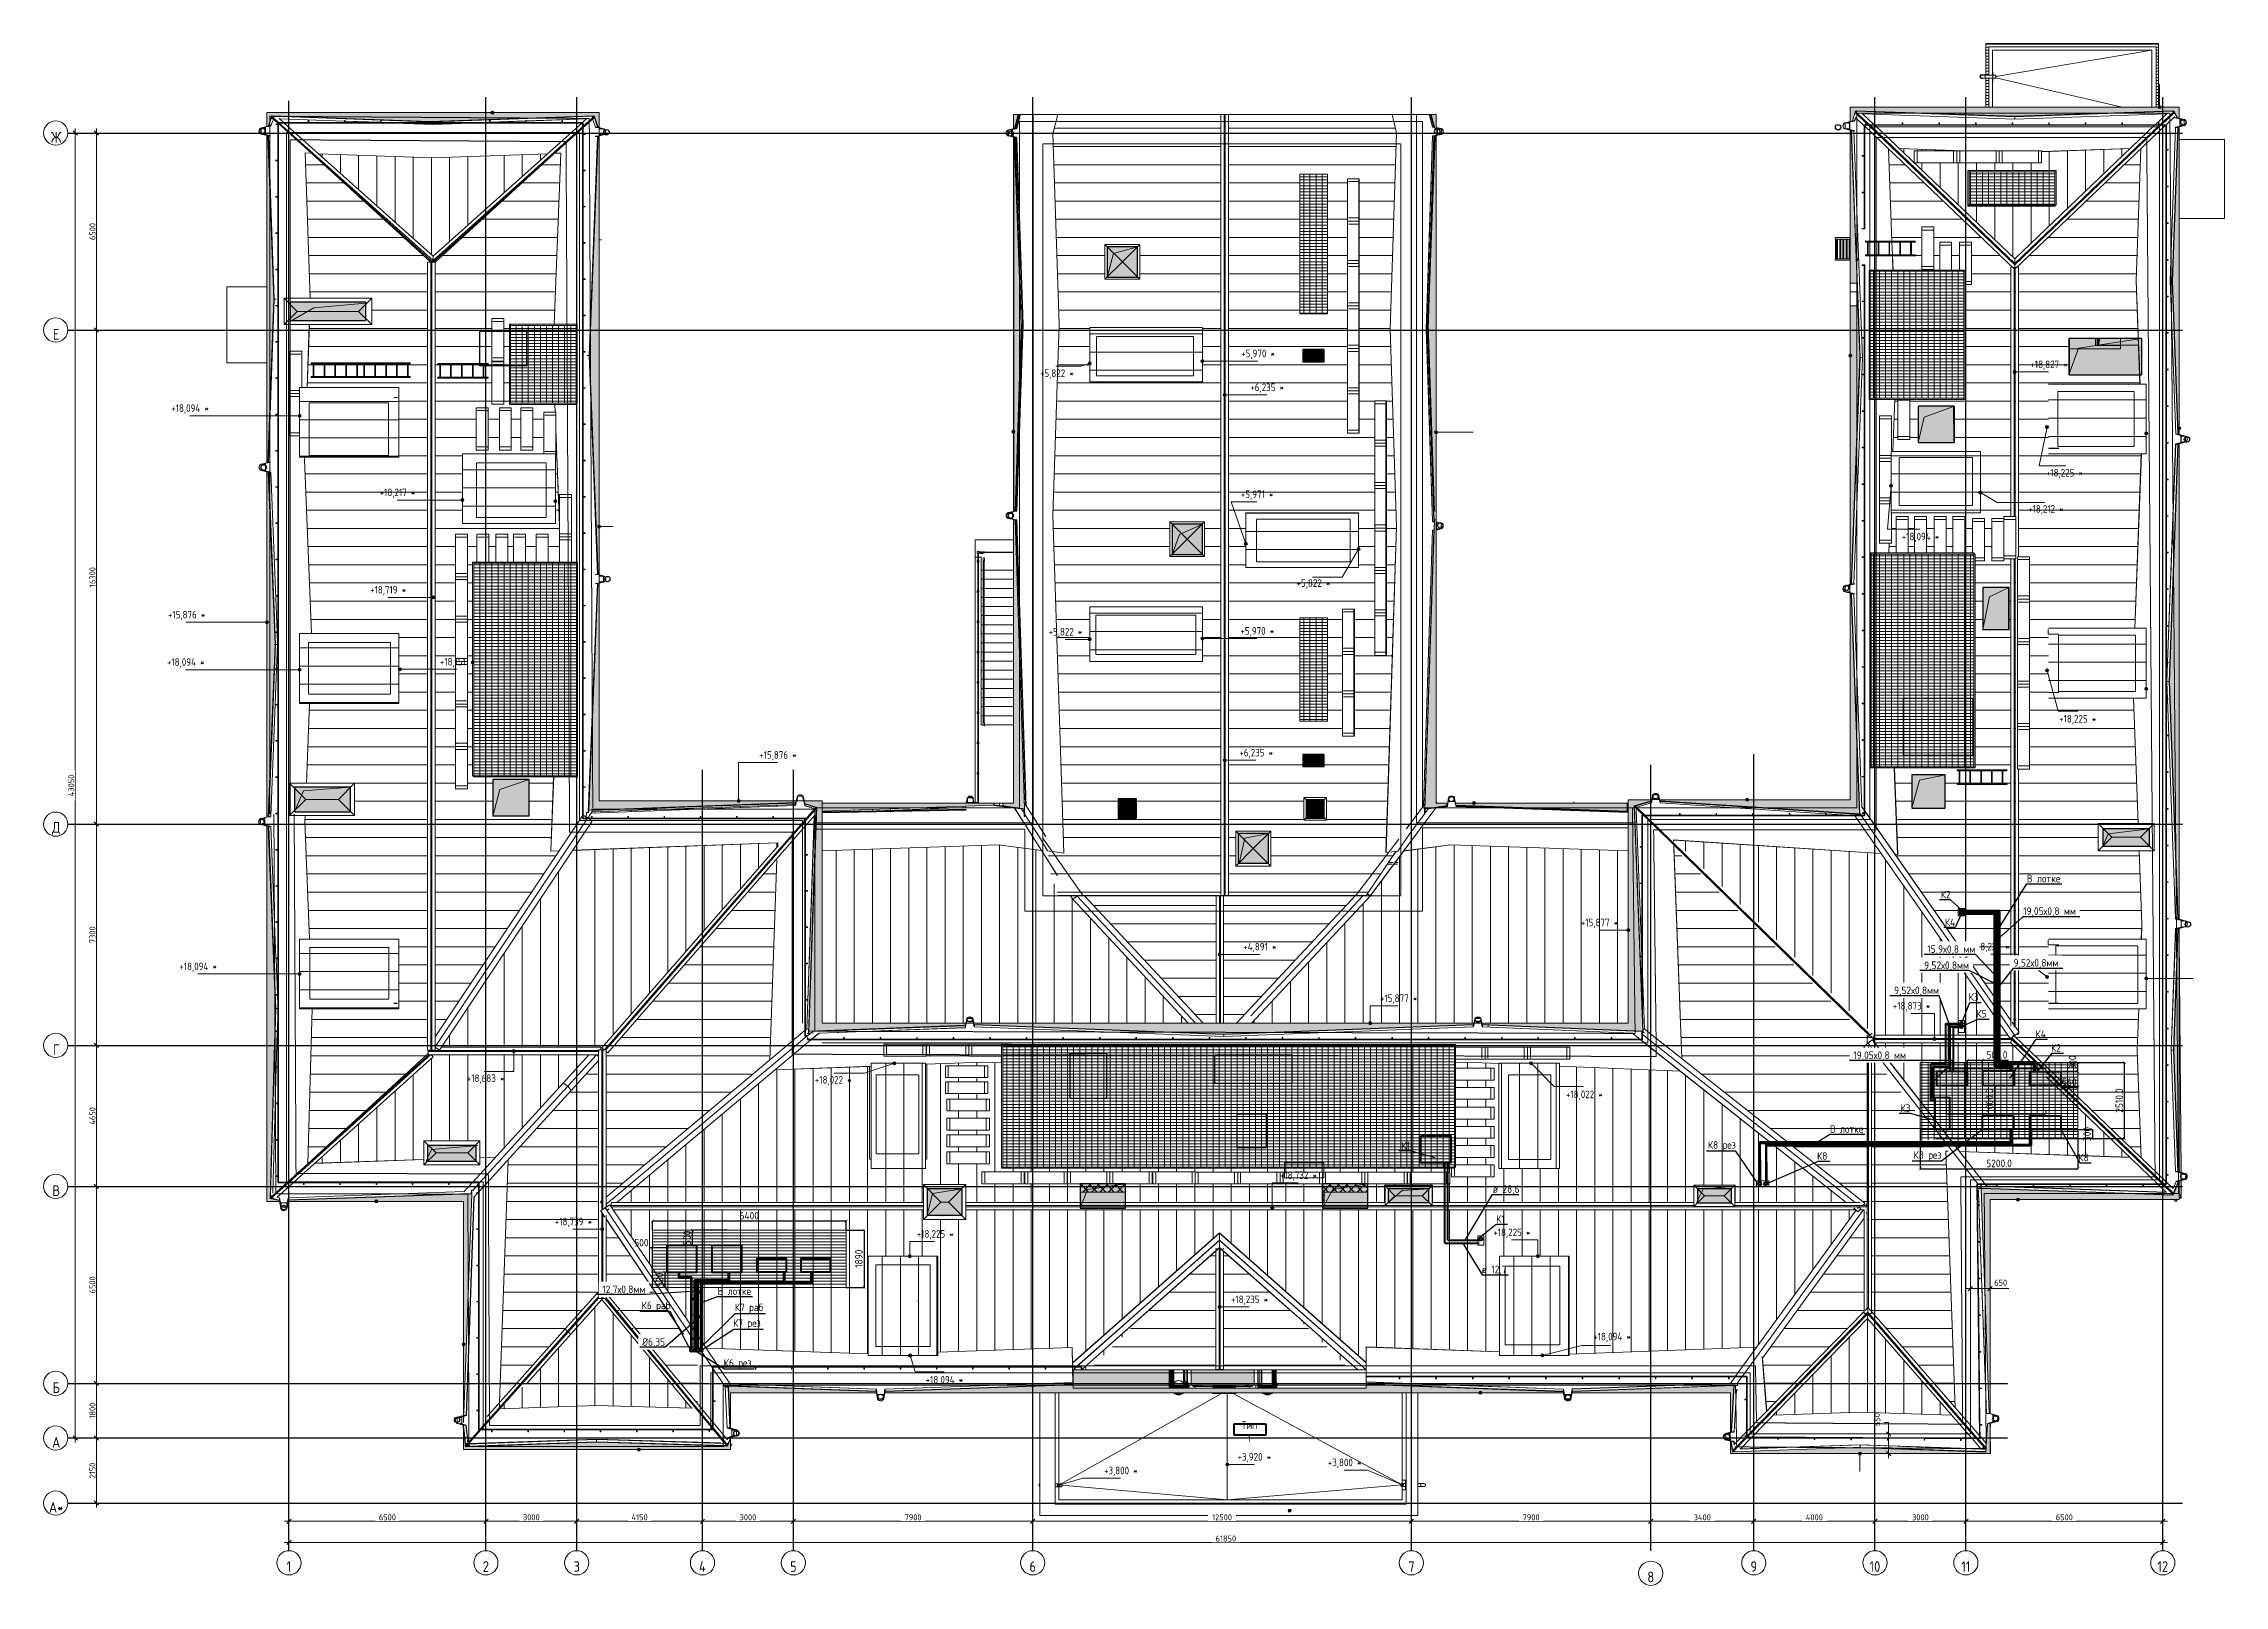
# Model space of a CAD drawing. Header units: millimetres. Extents: x -129048 to 476301, y -5853 to 215316.
# Drawn here: x 404321 to 476301, y -4873 to 45990 of the extents above; entities that cross this region are included whole.
import ezdxf
from ezdxf import colors
from ezdxf.entities.mleader import LeaderData, LeaderLine
from ezdxf.math import Vec2, Vec3

# ---------------------------------------------------------------- set-up
doc = ezdxf.new("R2010")
doc.units = ezdxf.units.MM
doc.linetypes.add('ADSK_Линия сетки', pattern=[25, 20, -2.5, 0, -2.5])
doc.linetypes.add('ADSK_Штриховая_ш3 п1_5', pattern=[4.5, 3, -1.5])
doc.layers.add('0_ANNOT_Dimensions', color=7, linetype='Continuous')
doc.layers.add('oborudovanie', color=1, linetype='Continuous')
for name, color, linetype, lineweight in [('0_АР', 8, 'Continuous', 20), ('A-ANNO-NOTE', 8, 'Continuous', 20), ('G-ANNO-DIMS', 8, 'Continuous', 9), ('GAZLAITER', 1, 'Continuous', 40), ('Антураж', 7, 'Continuous', 18), ('Воздуховоды', 7, 'Continuous', 18), ('Каркас', 7, 'Continuous', 18), ('Кондеи', 6, 'Continuous', 60), ('Марки', 7, 'Continuous', 20), ('Несущие колонны', 7, 'Continuous', 18), ('Оборудование', 251, 'Continuous', 18), ('Ограждение', 251, 'Continuous', 18), ('Оси', 7, 'Continuous', 9)]:
    doc.layers.add(name, color=color, linetype=linetype, lineweight=lineweight)
doc.layers.add('Обобщенные модели', color=5, linetype='Continuous', lineweight=18, true_color=0x0000ff)
doc.styles.add('GOST Common', font='GOST Common_0.ttf', dxfattribs={"width": 0.9, "height": 350})
doc.styles.add('GOST Common_1', font='GOST Common_0.ttf', dxfattribs={"width": 0.9, "height": 200})
doc.styles.add('GOST Common_3', font='GOST Common_0.ttf', dxfattribs={"width": 0.9, "height": 100})
doc.styles.add('PIK', font='isocpeur.ttf', dxfattribs={"width": 0.9, "height": 250})
doc.dimstyles.new('ADSK_Основной_2_5_мм', dxfattribs={"dimscale": 304.8, "dimtxt": 251.428749, "dimasz": 0.463911, "dimexe": 0.492126, "dimexo": 0.492126, "dimgap": 0.098425, "dimtad": 1, "dimdec": 1, "dimrnd": 0.1, "dimdsep": 46, "dimtxsty": 'GOST Common_1', "dimblk1": 'OBLIQUE', "dimblk2": 'OBLIQUE', "dimsah": 1, "dimcen": 0.09, "dimdle": 0.492126, "dimazin": 2, "dimtfac": 1, "dimtdec": 4, "dimtix": 1, "dimtmove": 0, "dimatfit": 3, "dimfxl": 1, "dimtvp": 1, "dimtfill": 1, "dimtolj": 1, "dimtzin": 0, "dimlwd": 20, "dimlwe": 20, "dimarcsym": 2})
doc.dimstyles.new('ADSK_Основной_2_5_мм_Округление_до_10_мм_синий', dxfattribs={"dimscale": 304.8, "dimtxt": 251.428749, "dimasz": 0.463911, "dimexe": 0.492126, "dimexo": 0.492126, "dimgap": 0.098425, "dimtad": 1, "dimdec": 0, "dimrnd": 10, "dimdsep": 46, "dimtxsty": 'GOST Common_1', "dimblk1": 'OBLIQUE', "dimblk2": 'OBLIQUE', "dimsah": 1, "dimcen": 0.09, "dimdle": 0.492126, "dimazin": 2, "dimtfac": 1, "dimtdec": 4, "dimtix": 1, "dimtmove": 1, "dimatfit": 3, "dimfxl": 1, "dimtvp": 1, "dimtolj": 1, "dimtzin": 0, "dimlwd": 20, "dimlwe": 20, "dimarcsym": 2})
doc.dimstyles.get("Standard").update_dxf_attribs({"dimtxt": 250, "dimasz": 100, "dimexe": 0.18, "dimexo": 0.0625, "dimgap": 50, "dimtad": 1, "dimtoh": 1, "dimdec": 1, "dimzin": 0, "dimdsep": 46, "dimtxsty": 'PIK', "dimblk": 'ARCHTICK', "dimcen": 0.09, "dimclrt": 256, "dimadec": 0, "dimazin": 0, "dimtfac": 1, "dimtdec": 1, "dimtofl": 0, "dimtmove": 0, "dimatfit": 3, "dimfxl": 1, "dimtolj": 1, "dimtzin": 0, "dimarcsym": 0})
pattern_1 = [(0, (418918.58, -4.21), (0, 100), []), (90, (418918.58, -4.21), (-200, 1e-14), [])]

msp = doc.modelspace()

# ---------------------------------------------------------------- texts
at = {"char_height": 350, "attachment_point": 5, "line_spacing_factor": 1.022766, "style": 'GOST Common'}
for s, insert, width in [('\\pt89.999,180,270,360,450,540,630,720,810,900,990,1080,1170,1260,1350,1440,1530,1620,1710,1800,1890,1980,2070,2160,2250,2340,2430,2520,2610,2700,2790,2880;Ж', (404735.078, 42897.936), 327.6), ('\\pt89.999,180,270,360,450,540,630,720,810,900,990,1080,1170,1260,1350,1440,1530,1620,1710,1800,1890,1980,2070,2160,2250,2340,2430,2520,2610,2700,2790,2880;Е', (404735.078, 36397.936), 232.2), ('\\pt89.999,180,270,360,450,540,630,720,810,900,990,1080,1170,1260,1350,1440,1530,1620,1710,1800,1890,1980,2070,2160,2250,2340,2430,2520,2610,2700,2790,2880;Д', (404735.528, 20097.936), 291.6), ('\\pt89.999,180,270,360,450,540,630,720,810,900,990,1080,1170,1260,1350,1440,1530,1620,1710,1800,1890,1980,2070,2160,2250,2340,2430,2520,2610,2700,2790,2880;Г', (404735.078, 12797.936), 232.2), ('\\pt89.999,180,270,360,450,540,630,720,810,900,990,1080,1170,1260,1350,1440,1530,1620,1710,1800,1890,1980,2070,2160,2250,2340,2430,2520,2610,2700,2790,2880;В', (404735.528, 8147.936), 261.9), ('\\pt89.999,180,270,360,450,540,630,720,810,900,990,1080,1170,1260,1350,1440,1530,1620,1710,1800,1890,1980,2070,2160,2250,2340,2430,2520,2610,2700,2790,2880;Б', (404735.528, 1647.936), 261.9), ('\\pt89.999,180,270,360,450,540,630,720,810,900,990,1080,1170,1260,1350,1440,1530,1620,1710,1800,1890,1980,2070,2160,2250,2340,2430,2520,2610,2700,2790,2880;А', (404735.528, -152.064), 291.6), ('\\pt89.999,180,270,360,450,540,630,720,810,900,990,1080,1170,1260,1350,1440,1530,1620,1710,1800,1890,1980,2070,2160,2250,2340,2430,2520,2610,2700,2790,2880;А*', (404735.078, -2302.064), 512.1), ('\\pt89.999,180,270,360,450,540,630,720,810,900,990,1080,1170,1260,1350,1440,1530,1620,1710,1800,1890,1980,2070,2160,2250,2340,2430,2520,2610,2700,2790,2880;1', (412417.317, -4251.622), 161.1), ('\\pt89.999,180,270,360,450,540,630,720,810,900,990,1080,1170,1260,1350,1440,1530,1620,1710,1800,1890,1980,2070,2160,2250,2340,2430,2520,2610,2700,2790,2880;2', (418917.317, -4251.622), 232.2), ('\\pt89.999,180,270,360,450,540,630,720,810,900,990,1080,1170,1260,1350,1440,1530,1620,1710,1800,1890,1980,2070,2160,2250,2340,2430,2520,2610,2700,2790,2880;3', (421917.317, -4251.622), 225.9), ('\\pt89.999,180,270,360,450,540,630,720,810,900,990,1080,1170,1260,1350,1440,1530,1620,1710,1800,1890,1980,2070,2160,2250,2340,2430,2520,2610,2700,2790,2880;4', (426067.767, -4251.622), 261.9), ('\\pt89.999,180,270,360,450,540,630,720,810,900,990,1080,1170,1260,1350,1440,1530,1620,1710,1800,1890,1980,2070,2160,2250,2340,2430,2520,2610,2700,2790,2880;5', (429067.317, -4251.622), 232.2), ('\\pt89.999,180,270,360,450,540,630,720,810,900,990,1080,1170,1260,1350,1440,1530,1620,1710,1800,1890,1980,2070,2160,2250,2340,2430,2520,2610,2700,2790,2880;6', (436967.317, -4251.622), 232.2), ('\\pt89.999,180,270,360,450,540,630,720,810,900,990,1080,1170,1260,1350,1440,1530,1620,1710,1800,1890,1980,2070,2160,2250,2340,2430,2520,2610,2700,2790,2880;7', (449467.317, -4251.622), 232.2), ('\\pt89.999,180,270,360,450,540,630,720,810,900,990,1080,1170,1260,1350,1440,1530,1620,1710,1800,1890,1980,2070,2160,2250,2340,2430,2520,2610,2700,2790,2880;9', (460767.317, -4251.622), 232.2), ('\\pt89.999,180,270,360,450,540,630,720,810,900,990,1080,1170,1260,1350,1440,1530,1620,1710,1800,1890,1980,2070,2160,2250,2340,2430,2520,2610,2700,2790,2880;10', (464767.317, -4251.622), 387), ('\\pt89.999,180,270,360,450,540,630,720,810,900,990,1080,1170,1260,1350,1440,1530,1620,1710,1800,1890,1980,2070,2160,2250,2340,2430,2520,2610,2700,2790,2880;11', (467767.317, -4251.622), 315.9), ('\\pt89.999,180,270,360,450,540,630,720,810,900,990,1080,1170,1260,1350,1440,1530,1620,1710,1800,1890,1980,2070,2160,2250,2340,2430,2520,2610,2700,2790,2880;12', (474267.317, -4251.622), 387), ('\\pt89.999,180,270,360,450,540,630,720,810,900,990,1080,1170,1260,1350,1440,1530,1620,1710,1800,1890,1980,2070,2160,2250,2340,2430,2520,2610,2700,2790,2880;8', (457367.317, -4595.808), 232.2)]:
    msp.add_mtext(s, dxfattribs=dict(at, insert=insert, width=width))
at = {"layer": '0_АР', "lineweight": 20, "char_height": 250, "attachment_point": 1, "line_spacing_factor": 1.022761, "style": 'GOST Common_1'}
for s, insert, width in [('+5,970 *', (443849.966, 35893.249), 1306.39347), ('+18,827 *', (469898.765, 35535.011), 1442.16184), ('+5,822 *', (437207.909, 35241.858), 1306.39347), ('+6,235 *', (444150.565, 34777.313), 1306.39347), ('+18,094 *', (408535.337, 34088.997), 1469.31552), ('+18,225 *', (470411.667, 31957.405), 1442.16184), ('+18,217 *', (415413.907, 31310.393), 1390.87157), ('+5,971 *', (443837.306, 31248.667), 1255.10319), ('+18,212 *', (469823.028, 30765.001), 1390.87157), ('+18,094 *', (465651.99, 29854.117), 1469.31552), ('+18,719 *', (415098.607, 28098.031), 1390.87157), ('+5,822 *', (445677.477, 28318.759), 1306.39347), ('+15,876 *', (408424.682, 27276.51), 1442.16184), ('+5,822 *', (437492.493, 26711.595), 1306.39347), ('+5,970 *', (443824.822, 26740.11), 1306.39347), ('+18,094 *', (408391.989, 25711.149), 1469.31552), ('+18,151 *', (417400.728, 25725.406), 1339.58129), ('+18,225 *', (470850.024, 23840.706), 1442.16184), ('+15,876 *', (427942.424, 22648.337), 1442.16184), ('+6,235 *', (443789.908, 22723.188), 1306.39347), ('+15,877 *', (455061.62, 17120.084), 1442.16184), ('+4,891 *', (443918.64, 16320.648), 1282.25687), ('+18,225 *', (467991.492, 16328.135), 1442.16184), ('+18,094 *', (408802.882, 15674.163), 1469.31552), ('+15,877 *', (448433.148, 14623.911), 1442.16184), ('+18,873 *', (465357.695, 14372.68), 1442.16184), ('+18,683 *', (418289.074, 11981.813), 1442.16184), ('+18,022 *', (429778.598, 11929.942), 1442.16184), ('+18,022 *', (454570.334, 11449.515), 1442.16184), ('+18,732 *', (445129.791, 8782.938), 1442.16184), ('+18,739 *', (421192.484, 7256.332), 1442.16184), ('+18,225 *', (433139.845, 6845.995), 1442.16184), ('+18,225 *', (452172.943, 6898.346), 1442.16184), ('+18,235 *', (443512.167, 4687.996), 1442.16184), ('+18,094 *', (455473.074, 3460.987), 1469.31552), ('+18,094 *', (433433.336, 2037.395), 1469.31552), ('+3,920 *', (443730.369, -509.649), 1306.39347), ('+3,800 *', (446708.016, -692.73), 1306.39347), ('+3,800 *', (439322.003, -960.143), 1306.39347)]:
    msp.add_mtext(s, dxfattribs=dict(at, insert=insert, width=width))
at = {"layer": '0_АР', "lineweight": 9, "insert": (444121.435, 199.037), "char_height": 250, "width": 696.6, "attachment_point": 5, "line_spacing_factor": 1.022766, "style": 'GOST Common_3'}
msp.add_mtext('\\pt1143,2286,3429,4572,5715,6858,8001,9144,10287,11430,12573,13716,14859,16002,17145,18288,19431,20574,21717,22860,24003,25146,26289,27432,28575,29718,30861,32004,33147,34290,35433,36576;Тип 1', dxfattribs=at)

# ---------------------------------------------------------------- blocks, each defined once
blk = doc.blocks.new('Антураж 1 - Антураж 1-919835-План кровли АР копия 1')
at = {"layer": 'Антураж', "true_color": 0xfbfbf4}
h = blk.add_hatch(color=7, dxfattribs=at)
h.paths.add_polyline_path([(22865, 1418), (22927, 1424), (22986, 1442), (23040, 1471), (23061, 1488), (22994, 1488), (22945, 1469), (22894, 1458), (22827, 1459), (22767, 1474), (22737, 1488), (22670, 1488), (22690, 1471), (22745, 1442), (22804, 1424), (22810, 1424)])
h.paths.add_polyline_path([(23135, 1633), (23162, 1633), (23174, 1672), (23180, 1733), (23142, 1733), (23135, 1670), (23122, 1633)])
h.paths.add_polyline_path([(22568, 1633), (22609, 1633), (22594, 1676), (22588, 1733), (22550, 1733), (22556, 1672)])
h = blk.add_hatch(color=7, dxfattribs=at)
h.paths.add_polyline_path([(22831, 1458), (22896, 1458), (22950, 1470), (22994, 1488), (22737, 1488), (22774, 1472), (22827, 1459)])
h.paths.add_polyline_path([(23101, 1633), (23122, 1633), (23132, 1661), (23135, 1670), (23142, 1733), (23067, 1733), (23061, 1685), (23044, 1640), (23040, 1633), (23101, 1633)])
h.paths.add_polyline_path([(22640, 1633), (22691, 1633), (22686, 1640), (22669, 1685), (22663, 1733), (22588, 1733), (22595, 1671), (22609, 1633), (22640, 1633)])
at = {"layer": 'Антураж', "true_color": 0xfdf4e4}
h = blk.add_hatch(color=7, dxfattribs=at)
h.paths.add_polyline_path([(23140, 1733), (23142, 1733), (23129, 1819), (23112, 1860), (23112, 1853), (23108, 1855), (23105, 1854), (23101, 1849), (23097, 1849), (23089, 1848), (23082, 1841), (23077, 1840), (23069, 1839), (23055, 1825), (23054, 1801), (23061, 1782), (23067, 1733), (23132, 1733)])
h.paths.add_polyline_path([(22601, 1733), (22608, 1733), (22607, 1742), (22602, 1747), (22601, 1738)])
h.paths.add_polyline_path([(22590, 1733), (22593, 1733), (22593, 1744), (22591, 1742), (22590, 1735)])
h.paths.add_polyline_path([(22656, 1733), (22663, 1733), (22663, 1738), (22660, 1739), (22660, 1738)])
h.paths.add_polyline_path([(22632, 1733), (22631, 1741), (22626, 1745), (22623, 1733), (22629, 1733)])
at = {"layer": 'Антураж', "true_color": 0xfbfbf4}
h = blk.add_hatch(color=7, dxfattribs=at)
h.paths.add_polyline_path([(22742, 1633), (22727, 1653), (22711, 1692), (22705, 1733), (22663, 1733), (22669, 1685), (22686, 1640), (22692, 1633), (22735, 1633)])
h.paths.add_polyline_path([(23008, 1633), (23040, 1633), (23044, 1640), (23061, 1685), (23067, 1733), (23025, 1733), (23020, 1692), (23004, 1653), (22988, 1633), (23004, 1633)])
at = {"layer": 'Антураж', "true_color": 0xfdf4e4}
for points in [[(22965, 1633), (22988, 1633), (23004, 1653), (23020, 1692), (23025, 1733), (22705, 1733), (22711, 1692), (22727, 1653), (22742, 1633), (22923, 1633)], [(25746, 1633), (25923, 1633), (25939, 1653), (25955, 1692), (25960, 1733), (25640, 1733), (25646, 1692), (25662, 1653), (25677, 1633), (25742, 1633)]]:
    blk.add_hatch(color=7, dxfattribs=at).paths.add_polyline_path(points)
at = {"layer": 'Антураж', "true_color": 0xfbfbf4}
h = blk.add_hatch(color=7, dxfattribs=at)
h.paths.add_polyline_path([(25800, 1418), (25862, 1424), (25921, 1442), (25975, 1471), (25996, 1488), (25929, 1488), (25880, 1469), (25829, 1458), (25762, 1459), (25702, 1474), (25672, 1488), (25605, 1488), (25625, 1471), (25680, 1442), (25739, 1424), (25745, 1424)])
h.paths.add_polyline_path([(25544, 1633), (25529, 1676), (25523, 1733), (25485, 1733), (25491, 1672), (25503, 1633), (25542, 1633)])
h.paths.add_polyline_path([(26088, 1633), (26097, 1633), (26109, 1672), (26115, 1733), (26077, 1733), (26070, 1670), (26057, 1633), (26075, 1633)])
h = blk.add_hatch(color=7, dxfattribs=at)
h.paths.add_polyline_path([(25766, 1458), (25831, 1458), (25885, 1470), (25926, 1488), (25672, 1488), (25709, 1472), (25762, 1459)])
h.paths.add_polyline_path([(26013, 1633), (26057, 1633), (26067, 1661), (26070, 1670), (26077, 1733), (26002, 1733), (25996, 1685), (25979, 1640), (25975, 1633), (25996, 1633)])
h.paths.add_polyline_path([(25554, 1633), (25626, 1633), (25621, 1640), (25604, 1685), (25598, 1733), (25523, 1733), (25530, 1672), (25544, 1633), (25554, 1633)])
h = blk.add_hatch(color=7, dxfattribs=at)
h.paths.add_polyline_path([(25923, 1633), (25975, 1633), (25979, 1640), (25996, 1685), (26002, 1733), (25960, 1733), (25955, 1692), (25939, 1653), (25926, 1637)])
h.paths.add_polyline_path([(25626, 1633), (25677, 1633), (25662, 1653), (25646, 1692), (25640, 1733), (25598, 1733), (25606, 1682), (25621, 1640)])
for points in [[(25984, 1733), (26002, 1733), (25996, 1782), (25984, 1815), (25952, 1781), (25955, 1775), (25960, 1733)], [(26036, 1733), (26077, 1733), (26064, 1819), (26050, 1853), (26050, 1846), (26047, 1847), (26043, 1848), (26038, 1841), (26033, 1843), (26027, 1844), (26016, 1836), (26005, 1838), (25984, 1829), (25984, 1813), (25996, 1782), (26002, 1733), (26029, 1733)], [(26109, 1733), (26115, 1733), (26109, 1795), (26091, 1854), (26086, 1863), (26051, 1853), (26066, 1815), (26077, 1733), (26088, 1733)]]:
    blk.add_hatch(color=7, dxfattribs=at).paths.add_polyline_path(points)
at = {"layer": 'Антураж', "flags": 128}
for points in [[(22602, 1822), (22600, 1816), (22597, 1805), (22594, 1794), (22592, 1784), (22590, 1773), (22589, 1762), (22588, 1751), (22587, 1739), (22587, 1733)], [(22587, 1733), (22588, 1722), (22588, 1711), (22589, 1700), (22591, 1689), (22593, 1678), (22595, 1667), (22598, 1657), (22602, 1646), (22605, 1636), (22606, 1633)], [(22735, 1488), (22744, 1483), (22754, 1479), (22765, 1475), (22775, 1471), (22786, 1467), (22796, 1464), (22807, 1462), (22818, 1460), (22829, 1458), (22840, 1457), (22851, 1456), (22862, 1456), (22873, 1456), (22884, 1456), (22895, 1457), (22906, 1459), (22917, 1461), (22928, 1463), (22939, 1466), (22950, 1469), (22960, 1472), (22971, 1476), (22981, 1481), (22991, 1486), (22996, 1488)], [(23143, 1733), (23143, 1745), (23142, 1756), (23141, 1767), (23139, 1778), (23137, 1789), (23135, 1799), (23132, 1810), (23129, 1821), (23125, 1831), (23121, 1842), (23116, 1852), (23112, 1862), (23106, 1871), (23100, 1881)], [(23124, 1633), (23127, 1640), (23130, 1651), (23133, 1662), (23136, 1672), (23138, 1683), (23140, 1694), (23141, 1705), (23142, 1716), (23143, 1727), (23143, 1733)], [(25532, 1805), (25529, 1794), (25527, 1784), (25525, 1773), (25524, 1762), (25523, 1751), (25522, 1739), (25522, 1733)], [(25522, 1733), (25523, 1722), (25523, 1711), (25524, 1700), (25526, 1689), (25528, 1678), (25530, 1667), (25533, 1657), (25537, 1646), (25540, 1636), (25541, 1633)], [(25670, 1488), (25679, 1483), (25689, 1479), (25700, 1475), (25710, 1471), (25721, 1467), (25731, 1464), (25742, 1462), (25753, 1460), (25764, 1458), (25775, 1457), (25786, 1456), (25797, 1456), (25808, 1456), (25819, 1456), (25830, 1457), (25841, 1459), (25852, 1461), (25863, 1463), (25874, 1466), (25885, 1469), (25895, 1472), (25906, 1476), (25916, 1481), (25926, 1486), (25931, 1488)], [(26078, 1733), (26078, 1745), (26077, 1756), (26076, 1767), (26074, 1778), (26072, 1789), (26070, 1799), (26067, 1810), (26064, 1821), (26060, 1831), (26056, 1842), (26051, 1852), (26047, 1862), (26041, 1871), (26038, 1877)], [(26059, 1633), (26062, 1640), (26065, 1651), (26068, 1662), (26071, 1672), (26073, 1683), (26075, 1694), (26076, 1705), (26077, 1716), (26078, 1727), (26078, 1733)]]:
    blk.add_lwpolyline(points, dxfattribs=at)
at = {"layer": 'Антураж'}
for centre, radius, start, end in [((22865, 1733), 315, 180, 198.58398), ((22865, 1733), 202, 178.71062, 180), ((22865, 1733), 202, 180, 209.83125), ((22865, 1733), 315, 231.43237, 308.56763), ((22865, 1733), 160, 360, 180), ((22865, 1733), 160, 180, 219.03096), ((22865, 1733), 160, 320.96904, 360), ((22865, 1733), 202, 330.16875, 360), ((22865, 1733), 202, 360, 19.69851), ((22865, 1733), 315, 360, 22.78711), ((22865, 1733), 315, 341.41602, 360), ((25800, 1733), 315, 180, 198.58398), ((25800, 1733), 202, 180, 209.83125), ((25800, 1733), 315, 231.43237, 308.56763), ((25800, 1733), 160, 180, 219.03096), ((25800, 1733), 160, 320.96904, 360), ((25800, 1733), 160, 360, 17.62203), ((25800, 1733), 202, 330.16875, 360), ((25800, 1733), 202, 360, 23.90184), ((25800, 1733), 315, 360, 24.35708), ((25800, 1733), 315, 341.41602, 360)]:
    blk.add_arc(centre, radius, start, end, dxfattribs=at)
blk = doc.blocks.new('Водосток - Тип 1 _карниз больше 490мм_-5298490-План кровли АР копия 1')
at = {"layer": 'Обобщенные модели'}
for p, q in [((125, 265), (19, 265)), ((40, 415), (125, 415)), ((75, 265), (75, 263)), ((75, 265), (75, 264)), ((125, 415), (198, 415)), ((231, 265), (125, 265)), ((175, 262), (175, 265)), ((175, 264), (175, 265)), ((175, 265), (175, 262)), ((175, 262), (175, 264)), ((223, 415), (231, 415))]:
    blk.add_line(p, q, dxfattribs=at)
at = {"layer": 'Обобщенные модели', "flags": 128}
blk.add_lwpolyline([(75, 263), (75, 264), (75, 265)], dxfattribs=at)
at = {"layer": 'Обобщенные модели'}
for points, knots in [([(19, 265), (21, 265), (25, 266), (29, 269), (31, 272), (32, 275), (32, 277), (32, 279), (32, 282), (32, 284), (32, 286), (32, 289), (32, 291), (31, 294), (31, 297), (31, 300), (30, 303), (30, 306), (29, 309), (29, 312), (29, 316), (28, 320), (28, 326), (27, 335), (27, 345), (28, 353), (28, 357), (28, 359)], [-1, -1, -1, -1, -0.9411765, -0.8823529, -0.8529412, -0.8235294, -0.8088235, -0.7941176, -0.7794118, -0.7647059, -0.75, -0.7352941, -0.7205882, -0.7058824, -0.6911765, -0.6764706, -0.6617647, -0.6470588, -0.6323529, -0.6176471, -0.6029412, -0.5882353, -0.5588235, -0.5294118, -0.4705882, -0.4411765, -0.4221107, -0.4221107, -0.4221107, -0.4221107]), ([(222, 319), (221, 318), (221, 316), (221, 312), (221, 309), (220, 306), (220, 303), (219, 300), (219, 297), (219, 294), (218, 291), (218, 289), (218, 286), (218, 284), (218, 282), (218, 279), (218, 277), (218, 275), (219, 272), (221, 269), (225, 266), (229, 265), (231, 265)], [-0.4101108, -0.4101108, -0.4101108, -0.4101108, -0.3970588, -0.3823529, -0.3676471, -0.3529412, -0.3382353, -0.3235294, -0.3088235, -0.2941176, -0.2794118, -0.2647059, -0.25, -0.2352941, -0.2205882, -0.2058824, -0.1911765, -0.1764706, -0.1470588, -0.1176471, -0.0588235, 0, 0, 0, 0]), ([(231, 415), (229, 415), (227, 415), (225, 414), (225, 414)], [-1, -1, -1, -1, -0.94117647, -0.93710492, -0.93710492, -0.93710492, -0.93710492])]:
    blk.add_open_spline(points, degree=3, knots=knots, dxfattribs=at)
blk = doc.blocks.new('Антураж 2 - Антураж 2-921631-План кровли АР копия 1')
at = {"layer": 'Антураж', "true_color": 0xfbfbf4}
for points in [[(24160, 1463), (24374, 1463), (24374, 1488), (23967, 1488), (23984, 1463), (24147, 1463)], [(24621, 1463), (24744, 1463), (24761, 1488), (24374, 1488), (24374, 1463), (24589, 1463)]]:
    blk.add_hatch(color=7, dxfattribs=at).paths.add_polyline_path(points)
at = {"layer": 'Антураж'}
for p, q in [((23984, 1463), (23967, 1488)), ((23984, 1463), (24374, 1463)), ((24374, 1488), (24374, 1463)), ((24374, 1463), (24744, 1463)), ((24761, 1488), (24744, 1463))]:
    blk.add_line(p, q, dxfattribs=at)
blk = doc.blocks.new('Антураж 3 - Антураж 3-922204-План кровли АР копия 1')
at = {"layer": 'Антураж', "true_color": 0xfbfbf4}
for points in [[(23403, 1694), (23644, 1694), (23637, 1699), (23631, 1710), (23626, 1724), (23624, 1733), (23318, 1733), (23322, 1722), (23328, 1713), (23338, 1703), (23355, 1695), (23364, 1694), (23403, 1694)], [(25107, 1694), (25279, 1695), (25290, 1697), (25299, 1702), (25304, 1706), (25315, 1719), (25322, 1733), (25068, 1733), (25065, 1719), (25058, 1705), (25052, 1698), (25045, 1694), (25077, 1694)]]:
    blk.add_hatch(color=7, dxfattribs=at).paths.add_polyline_path(points)
h = blk.add_hatch(color=7, dxfattribs=at)
h.paths.add_polyline_path([(24869, 1694), (25045, 1694), (25053, 1698), (25060, 1707), (25065, 1719), (25068, 1733), (24742, 1733), (24742, 1694), (24863, 1694)])
h.paths.add_polyline_path([(23837, 1694), (24009, 1695), (24009, 1733), (23624, 1733), (23627, 1719), (23632, 1707), (23638, 1698), (23645, 1694), (23824, 1694)])
at = {"layer": 'Антураж', "flags": 128}
for points in [[(23367, 1694), (23365, 1694), (23363, 1694), (23361, 1694), (23359, 1694), (23357, 1695), (23355, 1695), (23353, 1696), (23351, 1696), (23349, 1697), (23347, 1698), (23345, 1698), (23343, 1699), (23342, 1700), (23340, 1701), (23338, 1703), (23337, 1704), (23335, 1705), (23333, 1706), (23332, 1708), (23330, 1709), (23329, 1711), (23328, 1712), (23326, 1714), (23325, 1715), (23324, 1717), (23323, 1719), (23322, 1721), (23321, 1722), (23320, 1724), (23319, 1726), (23319, 1728), (23318, 1730), (23318, 1732), (23317, 1733)], [(23605, 1694), (23582, 1694), (23560, 1694), (23539, 1694), (23518, 1694), (23499, 1694), (23482, 1694), (23465, 1694), (23450, 1694), (23436, 1694), (23423, 1694), (23411, 1694), (23401, 1694), (23392, 1694), (23384, 1694), (23378, 1694), (23373, 1694), (23370, 1694), (23368, 1694), (23367, 1694)], [(23367, 1694), (23368, 1694), (23370, 1694), (23373, 1694), (23378, 1694), (23384, 1694), (23392, 1694), (23401, 1694), (23411, 1694), (23423, 1694), (23435, 1694), (23450, 1694), (23465, 1694), (23482, 1694), (23499, 1694), (23518, 1694), (23538, 1694), (23560, 1694), (23582, 1694), (23605, 1694), (23630, 1694), (23648, 1694)], [(24009, 1694), (23979, 1694), (23914, 1694), (23850, 1694), (23787, 1694), (23724, 1694), (23662, 1694), (23605, 1694)], [(23648, 1694), (23760, 1694), (23873, 1694), (23987, 1694), (24009, 1694)], [(24742, 1694), (24786, 1694), (24899, 1694), (25011, 1694), (25041, 1694)], [(25078, 1694), (25018, 1694), (24958, 1694), (24896, 1694), (24869, 1694)], [(25041, 1694), (25065, 1694), (25088, 1694), (25110, 1694), (25130, 1694), (25149, 1694), (25167, 1694), (25184, 1694), (25199, 1694), (25213, 1694), (25225, 1694), (25236, 1694), (25246, 1694), (25254, 1694), (25261, 1694), (25266, 1694), (25269, 1694), (25271, 1694), (25272, 1694)], [(25272, 1694), (25271, 1694), (25269, 1694), (25265, 1694), (25260, 1694), (25253, 1694), (25245, 1694), (25235, 1694), (25224, 1694), (25211, 1694), (25197, 1694), (25182, 1694), (25165, 1694), (25147, 1694), (25128, 1694), (25107, 1694), (25085, 1694), (25078, 1694)], [(25322, 1733), (25321, 1731), (25321, 1729), (25320, 1728), (25319, 1726), (25319, 1724), (25318, 1722), (25317, 1720), (25316, 1718), (25315, 1717), (25314, 1715), (25312, 1713), (25311, 1712), (25310, 1710), (25308, 1709), (25307, 1707), (25305, 1706), (25304, 1705), (25302, 1703), (25300, 1702), (25299, 1701), (25297, 1700), (25295, 1699), (25293, 1698), (25291, 1697), (25289, 1697), (25287, 1696), (25285, 1695), (25283, 1695), (25281, 1694), (25279, 1694), (25277, 1694), (25275, 1694), (25273, 1694), (25272, 1694)]]:
    blk.add_lwpolyline(points, dxfattribs=at)
at = {"layer": 'Антураж'}
for points in [[(23603, 1694), (23605, 1694), (23606, 1694), (23608, 1694)], [(25080, 1694), (25079, 1694), (25077, 1694), (25076, 1694)]]:
    blk.add_open_spline(points, degree=3, dxfattribs=at)
for points, knots in [([(23652, 1694), (23651, 1694), (23648, 1693), (23644, 1694), (23638, 1698), (23631, 1706), (23627, 1719), (23625, 1728), (23624, 1733)], [0.4477416, 0.4477416, 0.4477416, 0.4477416, 0.5, 0.5555556, 0.6666667, 0.7777778, 0.8888889, 1, 1, 1, 1]), ([(25068, 1733), (25067, 1728), (25065, 1718), (25061, 1708), (25056, 1702), (25053, 1698), (25049, 1696), (25045, 1694), (25041, 1693), (25038, 1694), (25037, 1694)], [-1, -1, -1, -1, -0.8888889, -0.7777778, -0.7222222, -0.6666667, -0.6111111, -0.5555556, -0.5, -0.4485786, -0.4485786, -0.4485786, -0.4485786])]:
    blk.add_open_spline(points, degree=3, knots=knots, dxfattribs=at)
blk = doc.blocks.new('Антураж 6 - Антураж 6-925259-План кровли АР копия 1')
at = {"layer": 'Антураж', "true_color": 0xfbfbf4}
blk.add_hatch(color=7, dxfattribs=at).paths.add_polyline_path([(21590, 1633), (22568, 1633), (22556, 1672), (22550, 1733), (19380, 1733), (19380, 1633), (20144, 1633)])
at = {"layer": 'Антураж'}
for p, q in [((19380, 1733), (22550, 1733)), ((23164, 1637), (23164, 1633)), ((23217, 1733), (23217, 1633)), ((25409, 1733), (25409, 1633)), ((25479, 1733), (25479, 1633)), ((25498, 1649), (25498, 1633)), ((26115, 1733), (29060, 1733))]:
    blk.add_line(p, q, dxfattribs=at)
blk = doc.blocks.new('Антураж 7 - Антураж 4-925790-План кровли АР копия 1')
at = {"layer": 'Антураж', "true_color": 0xfdf4e4}
for points in [[(24119, 1633), (24183, 1633), (24183, 1733), (24009, 1733), (24009, 1633), (24094, 1633)], [(24183, 1633), (24319, 1633), (24319, 1733), (24183, 1733)], [(24482, 1633), (24742, 1633), (24742, 1733), (24482, 1733)]]:
    blk.add_hatch(color=7, dxfattribs=at).paths.add_polyline_path(points)
at = {"layer": 'Антураж', "true_color": 0xfbfbf4}
for points in [[(24319, 1633), (24395, 1633), (24395, 1733), (24319, 1733), (24319, 1697)], [(24481, 1633), (24482, 1633), (24482, 1733), (24395, 1733), (24395, 1633), (24444, 1633)]]:
    blk.add_hatch(color=7, dxfattribs=at).paths.add_polyline_path(points)
at = {"layer": 'Антураж'}
for p, q in [((24009, 1733), (24009, 1633)), ((24183, 1633), (24183, 1733)), ((24319, 1733), (24319, 1633)), ((24349, 1733), (24395, 1733)), ((24395, 1733), (24447, 1733)), ((24395, 1733), (24395, 1633)), ((24482, 1733), (24482, 1633)), ((24742, 1733), (24742, 1633))]:
    blk.add_line(p, q, dxfattribs=at)
blk = doc.blocks.new('Водосток - Тип 1 _карниз больше 490мм_-5158525-План кровли АР копия 1')
at = {"layer": 'Обобщенные модели'}
for p, q in [((19, 445), (29, 445)), ((125, 295), (19, 295)), ((38, 445), (125, 445)), ((125, 445), (218, 445)), ((231, 295), (125, 295)), ((227, 445), (231, 445))]:
    blk.add_line(p, q, dxfattribs=at)
for points, knots in [([(28, 442), (27, 443), (24, 444), (21, 445), (19, 445)], [-0.1002295, -0.1002295, -0.1002295, -0.1002295, -0.0588235, 0, 0, 0, 0]), ([(19, 295), (21, 295), (25, 296), (29, 299), (31, 302), (32, 305), (32, 307), (32, 309), (32, 312), (32, 314), (32, 316), (32, 319), (32, 321), (31, 324), (31, 327), (31, 330), (30, 333), (30, 336), (29, 339), (29, 342), (29, 346), (28, 350), (28, 356), (28, 361), (28, 363)], [-1, -1, -1, -1, -0.9411765, -0.8823529, -0.8529412, -0.8235294, -0.8088235, -0.7941176, -0.7794118, -0.7647059, -0.75, -0.7352941, -0.7205882, -0.7058824, -0.6911765, -0.6764706, -0.6617647, -0.6470588, -0.6323529, -0.6176471, -0.6029412, -0.5882353, -0.5588235, -0.5294118, -0.5294118, -0.5294118, -0.5294118]), ([(222, 391), (222, 389), (222, 384), (223, 375), (223, 365), (222, 356), (222, 350), (221, 346), (221, 342), (221, 339), (220, 336), (220, 333), (219, 330), (219, 327), (219, 324), (218, 321), (218, 319), (218, 316), (218, 314), (218, 312), (218, 309), (218, 307), (218, 305), (219, 302), (221, 299), (225, 296), (229, 295), (231, 295)], [-0.5882353, -0.5882353, -0.5882353, -0.5882353, -0.5588235, -0.5294118, -0.4705882, -0.4411765, -0.4117647, -0.3970588, -0.3823529, -0.3676471, -0.3529412, -0.3382353, -0.3235294, -0.3088235, -0.2941176, -0.2794118, -0.2647059, -0.25, -0.2352941, -0.2205882, -0.2058824, -0.1911765, -0.1764706, -0.1470588, -0.1176471, -0.0588235, 0, 0, 0, 0])]:
    blk.add_open_spline(points, degree=3, knots=knots, dxfattribs=at)
blk.add_open_spline([(231, 445), (230, 445), (229, 445), (227, 445)], degree=3, dxfattribs=at)
blk = doc.blocks.new('Водосток - Тип 1 _карниз больше 490мм_-5158564-План кровли АР копия 1')
at = {"layer": 'Обобщенные модели'}
for p, q in [((125, 285), (19, 285)), ((42, 435), (125, 435)), ((125, 435), (199, 435)), ((231, 285), (125, 285)), ((222, 435), (231, 435))]:
    blk.add_line(p, q, dxfattribs=at)
for points, knots in [([(19, 285), (21, 285), (25, 286), (29, 289), (31, 292), (32, 295), (32, 297), (32, 299), (32, 302), (32, 304), (32, 306), (32, 309), (32, 311), (31, 314), (31, 317), (31, 320), (30, 323), (30, 326), (29, 329), (29, 332), (29, 336), (28, 340), (28, 346), (27, 355), (27, 365), (28, 373), (28, 376), (28, 377)], [-1, -1, -1, -1, -0.9411765, -0.8823529, -0.8529412, -0.8235294, -0.8088235, -0.7941176, -0.7794118, -0.7647059, -0.75, -0.7352941, -0.7205882, -0.7058824, -0.6911765, -0.6764706, -0.6617647, -0.6470588, -0.6323529, -0.6176471, -0.6029412, -0.5882353, -0.5588235, -0.5294118, -0.4705882, -0.4411765, -0.4270499, -0.4270499, -0.4270499, -0.4270499]), ([(222, 346), (222, 343), (222, 340), (221, 336), (221, 332), (221, 329), (220, 326), (220, 323), (219, 320), (219, 317), (219, 314), (218, 311), (218, 309), (218, 306), (218, 304), (218, 302), (218, 299), (218, 297), (218, 295), (219, 292), (221, 289), (225, 286), (229, 285), (231, 285)], [-0.4395894, -0.4395894, -0.4395894, -0.4395894, -0.4117647, -0.3970588, -0.3823529, -0.3676471, -0.3529412, -0.3382353, -0.3235294, -0.3088235, -0.2941176, -0.2794118, -0.2647059, -0.25, -0.2352941, -0.2205882, -0.2058824, -0.1911765, -0.1764706, -0.1470588, -0.1176471, -0.0588235, 0, 0, 0, 0]), ([(231, 435), (229, 435), (226, 434), (223, 433), (222, 432)], [-1, -1, -1, -1, -0.94117647, -0.90584248, -0.90584248, -0.90584248, -0.90584248])]:
    blk.add_open_spline(points, degree=3, knots=knots, dxfattribs=at)
blk = doc.blocks.new('Водосток - Тип 1 _карниз больше 490мм_-5153572-План кровли АР копия 1')
at = {"layer": 'Обобщенные модели'}
for p, q in [((19, 435), (20, 435)), ((125, 285), (19, 285)), ((39, 435), (125, 435)), ((125, 435), (216, 435)), ((231, 285), (125, 285))]:
    blk.add_line(p, q, dxfattribs=at)
blk.add_open_spline([(21, 435), (20, 435), (19, 435), (19, 435)], degree=3, dxfattribs=at)
for points, knots in [([(19, 285), (21, 285), (25, 286), (29, 289), (31, 292), (32, 295), (32, 297), (32, 299), (32, 302), (32, 304), (32, 306), (32, 309), (32, 311), (31, 314), (31, 317), (31, 320), (30, 323), (30, 326), (29, 329), (29, 332), (29, 336), (28, 340), (28, 346), (27, 355), (27, 364), (28, 371), (28, 373)], [-1, -1, -1, -1, -0.9411765, -0.8823529, -0.8529412, -0.8235294, -0.8088235, -0.7941176, -0.7794118, -0.7647059, -0.75, -0.7352941, -0.7205882, -0.7058824, -0.6911765, -0.6764706, -0.6617647, -0.6470588, -0.6323529, -0.6176471, -0.6029412, -0.5882353, -0.5588235, -0.5294118, -0.4705882, -0.4450671, -0.4450671, -0.4450671, -0.4450671]), ([(221, 388), (221, 388), (221, 387), (221, 384), (222, 380), (222, 374), (223, 365), (223, 355), (222, 346), (222, 340), (221, 336), (221, 332), (221, 329), (220, 326), (220, 323), (219, 320), (219, 317), (219, 314), (218, 311), (218, 309), (218, 306), (218, 304), (218, 302), (218, 299), (218, 297), (218, 295), (219, 292), (221, 289), (225, 286), (229, 285), (231, 285)], [-0.6204009, -0.6204009, -0.6204009, -0.6204009, -0.6176471, -0.6029412, -0.5882353, -0.5588235, -0.5294118, -0.4705882, -0.4411765, -0.4117647, -0.3970588, -0.3823529, -0.3676471, -0.3529412, -0.3382353, -0.3235294, -0.3088235, -0.2941176, -0.2794118, -0.2647059, -0.25, -0.2352941, -0.2205882, -0.2058824, -0.1911765, -0.1764706, -0.1470588, -0.1176471, -0.0588235, 0, 0, 0, 0])]:
    blk.add_open_spline(points, degree=3, knots=knots, dxfattribs=at)
blk = doc.blocks.new('Водосток - Тип 1 _карниз больше 490мм_-5167118-План кровли АР копия 1')
at = {"layer": 'Обобщенные модели'}
for p, q in [((19, 335), (27, 335)), ((125, 185), (19, 185)), ((46, 335), (125, 335)), ((125, 335), (196, 335)), ((231, 185), (125, 185)), ((216, 335), (231, 335))]:
    blk.add_line(p, q, dxfattribs=at)
blk.add_open_spline([(25, 334), (23, 335), (21, 335), (19, 335)], degree=3, dxfattribs=at)
for points, knots in [([(19, 185), (21, 185), (25, 186), (29, 189), (31, 192), (32, 195), (32, 197), (32, 199), (32, 202), (32, 204), (32, 206), (32, 209), (32, 211), (31, 214), (31, 217), (31, 220), (30, 223), (30, 226), (29, 229), (29, 232), (29, 236), (28, 240), (28, 246), (28, 252), (27, 256), (27, 257)], [-1, -1, -1, -1, -0.9411765, -0.8823529, -0.8529412, -0.8235294, -0.8088235, -0.7941176, -0.7794118, -0.7647059, -0.75, -0.7352941, -0.7205882, -0.7058824, -0.6911765, -0.6764706, -0.6617647, -0.6470588, -0.6323529, -0.6176471, -0.6029412, -0.5882353, -0.5588235, -0.5294118, -0.5114255, -0.5114255, -0.5114255, -0.5114255]), ([(221, 231), (221, 230), (221, 229), (220, 226), (220, 223), (219, 220), (219, 217), (219, 214), (218, 211), (218, 209), (218, 206), (218, 204), (218, 202), (218, 199), (218, 197), (218, 195), (219, 192), (221, 189), (225, 186), (229, 185), (231, 185)], [-0.3757535, -0.3757535, -0.3757535, -0.3757535, -0.3676471, -0.3529412, -0.3382353, -0.3235294, -0.3088235, -0.2941176, -0.2794118, -0.2647059, -0.25, -0.2352941, -0.2205882, -0.2058824, -0.1911765, -0.1764706, -0.1470588, -0.1176471, -0.0588235, 0, 0, 0, 0]), ([(231, 335), (229, 335), (225, 334), (221, 331), (220, 329), (219, 328)], [-1, -1, -1, -1, -0.9411765, -0.8823529, -0.8529412, -0.8529412, -0.8529412, -0.8529412])]:
    blk.add_open_spline(points, degree=3, knots=knots, dxfattribs=at)
blk = doc.blocks.new('Водосток - Тип 1 _карниз больше 490мм_-5181640-План кровли АР копия 1')
at = {"layer": 'Обобщенные модели'}
for p, q in [((19, 395), (36, 395)), ((125, 245), (19, 245)), ((62, 395), (125, 395)), ((125, 395), (194, 395)), ((231, 245), (125, 245)), ((220, 395), (231, 395))]:
    blk.add_line(p, q, dxfattribs=at)
for points, knots in [([(32, 385), (31, 386), (31, 388), (29, 391), (25, 394), (21, 395), (19, 395)], [-0.1727241, -0.1727241, -0.1727241, -0.1727241, -0.1470588, -0.1176471, -0.0588235, 0, 0, 0, 0]), ([(19, 245), (21, 245), (25, 246), (29, 249), (31, 252), (32, 255), (32, 257), (32, 259), (32, 262), (32, 264), (32, 266), (32, 269), (32, 271), (31, 274), (31, 277), (31, 280), (30, 283), (30, 286), (29, 289), (29, 292), (29, 296), (28, 300), (28, 305), (28, 308), (28, 310)], [-1, -1, -1, -1, -0.9411765, -0.8823529, -0.8529412, -0.8235294, -0.8088235, -0.7941176, -0.7794118, -0.7647059, -0.75, -0.7352941, -0.7205882, -0.7058824, -0.6911765, -0.6764706, -0.6617647, -0.6470588, -0.6323529, -0.6176471, -0.6029412, -0.5882353, -0.5588235, -0.5430715, -0.5430715, -0.5430715, -0.5430715]), ([(223, 325), (223, 321), (223, 314), (222, 306), (222, 300), (221, 296), (221, 292), (221, 289), (220, 286), (220, 283), (219, 280), (219, 277), (219, 274), (218, 271), (218, 269), (218, 266), (218, 264), (218, 262), (218, 259), (218, 257), (218, 255), (219, 252), (221, 249), (225, 246), (229, 245), (231, 245)], [-0.5196091, -0.5196091, -0.5196091, -0.5196091, -0.4705882, -0.4411765, -0.4117647, -0.3970588, -0.3823529, -0.3676471, -0.3529412, -0.3382353, -0.3235294, -0.3088235, -0.2941176, -0.2794118, -0.2647059, -0.25, -0.2352941, -0.2205882, -0.2058824, -0.1911765, -0.1764706, -0.1470588, -0.1176471, -0.0588235, 0, 0, 0, 0]), ([(231, 395), (229, 395), (225, 394), (223, 393), (222, 392)], [-1, -1, -1, -1, -0.9411765, -0.8985449, -0.8985449, -0.8985449, -0.8985449])]:
    blk.add_open_spline(points, degree=3, knots=knots, dxfattribs=at)
blk = doc.blocks.new('Водосток - Тип 1 _карниз больше 490мм_-5178064-План кровли АР копия 1')
at = {"layer": 'Обобщенные модели'}
for p, q in [((19, 405), (26, 405)), ((125, 255), (19, 255)), ((44, 405), (125, 405)), ((125, 405), (211, 405)), ((231, 255), (125, 255)), ((229, 405), (231, 405))]:
    blk.add_line(p, q, dxfattribs=at)
for points in [[(25, 404), (23, 405), (21, 405), (19, 405)], [(19, 255), (21, 255), (23, 255), (25, 256)], [(225, 256), (227, 255), (229, 255), (231, 255)], [(231, 405), (231, 405), (230, 405), (229, 405)]]:
    blk.add_open_spline(points, degree=3, dxfattribs=at)
for points, knots in [([(27, 257), (28, 258), (29, 259), (31, 262), (32, 265), (32, 267), (32, 269), (32, 272), (32, 274), (32, 276), (32, 279), (32, 281), (31, 284), (31, 287), (31, 290), (30, 293), (30, 296), (29, 299), (29, 302), (29, 306), (28, 310), (28, 315), (28, 319), (28, 321)], [-0.9189993, -0.9189993, -0.9189993, -0.9189993, -0.8823529, -0.8529412, -0.8235294, -0.8088235, -0.7941176, -0.7794118, -0.7647059, -0.75, -0.7352941, -0.7205882, -0.7058824, -0.6911765, -0.6764706, -0.6617647, -0.6470588, -0.6323529, -0.6176471, -0.6029412, -0.5882353, -0.5588235, -0.5395931, -0.5395931, -0.5395931, -0.5395931]), ([(222, 340), (222, 339), (223, 333), (223, 325), (222, 316), (222, 310), (221, 306), (221, 302), (221, 299), (220, 296), (220, 293), (219, 290), (219, 287), (219, 284), (218, 281), (218, 279), (218, 276), (218, 274), (218, 272), (218, 269), (218, 267), (218, 265), (219, 262), (221, 259), (222, 258), (223, 257)], [-0.5420005, -0.5420005, -0.5420005, -0.5420005, -0.5294118, -0.4705882, -0.4411765, -0.4117647, -0.3970588, -0.3823529, -0.3676471, -0.3529412, -0.3382353, -0.3235294, -0.3088235, -0.2941176, -0.2794118, -0.2647059, -0.25, -0.2352941, -0.2205882, -0.2058824, -0.1911765, -0.1764706, -0.1470588, -0.1176471, -0.0810822, -0.0810822, -0.0810822, -0.0810822])]:
    blk.add_open_spline(points, degree=3, knots=knots, dxfattribs=at)
blk = doc.blocks.new('Водосток - Тип 1 _карниз больше 490мм_-5171559-План кровли АР копия 1')
at = {"layer": 'Обобщенные модели'}
for p, q in [((19, 575), (20, 575)), ((125, 425), (19, 425)), ((44, 575), (125, 575)), ((75, 424), (75, 425)), ((125, 575), (198, 575)), ((231, 425), (125, 425)), ((175, 425), (175, 423)), ((222, 575), (231, 575))]:
    blk.add_line(p, q, dxfattribs=at)
blk.add_open_spline([(20, 575), (20, 575), (19, 575), (19, 575)], degree=3, dxfattribs=at)
for points, knots in [([(19, 425), (21, 425), (25, 426), (29, 429), (31, 432), (32, 435), (32, 437), (32, 439), (32, 442), (32, 444), (32, 446), (32, 449), (32, 451), (31, 454), (31, 457), (31, 460), (30, 463), (30, 466), (29, 469), (29, 472), (29, 476), (28, 480), (28, 486), (27, 495), (27, 504), (28, 510), (28, 511)], [-1, -1, -1, -1, -0.9411765, -0.8823529, -0.8529412, -0.8235294, -0.8088235, -0.7941176, -0.7794118, -0.7647059, -0.75, -0.7352941, -0.7205882, -0.7058824, -0.6911765, -0.6764706, -0.6617647, -0.6470588, -0.6323529, -0.6176471, -0.6029412, -0.5882353, -0.5588235, -0.5294118, -0.4705882, -0.4529384, -0.4529384, -0.4529384, -0.4529384]), ([(222, 482), (222, 481), (222, 479), (221, 476), (221, 472), (221, 469), (220, 466), (220, 463), (219, 460), (219, 457), (219, 454), (218, 451), (218, 449), (218, 446), (218, 444), (218, 442), (218, 439), (218, 437), (218, 435), (219, 432), (221, 429), (225, 426), (229, 425), (231, 425)], [-0.4253754, -0.4253754, -0.4253754, -0.4253754, -0.4117647, -0.3970588, -0.3823529, -0.3676471, -0.3529412, -0.3382353, -0.3235294, -0.3088235, -0.2941176, -0.2794118, -0.2647059, -0.25, -0.2352941, -0.2205882, -0.2058824, -0.1911765, -0.1764706, -0.1470588, -0.1176471, -0.0588235, 0, 0, 0, 0]), ([(231, 575), (229, 575), (226, 574), (223, 573), (223, 572)], [-1, -1, -1, -1, -0.94117647, -0.91127266, -0.91127266, -0.91127266, -0.91127266])]:
    blk.add_open_spline(points, degree=3, knots=knots, dxfattribs=at)
blk = doc.blocks.new('Водосток - Тип 1 _карниз больше 490мм_-5200668-План кровли АР копия 1')
at = {"layer": 'Обобщенные модели'}
for p, q in [((19, 735), (31, 735)), ((48, 735), (125, 735)), ((125, 735), (198, 735)), ((216, 735), (231, 735)), ((125, 585), (19, 585)), ((231, 585), (125, 585))]:
    blk.add_line(p, q, dxfattribs=at)
for points, knots in [([(29, 731), (28, 732), (25, 734), (21, 735), (19, 735)], [-0.1080741, -0.1080741, -0.1080741, -0.1080741, -0.0588235, 0, 0, 0, 0]), ([(231, 735), (229, 735), (225, 734), (221, 732), (220, 729), (220, 729)], [-1, -1, -1, -1, -0.9411765, -0.8823529, -0.8614723, -0.8614723, -0.8614723, -0.8614723]), ([(19, 585), (21, 585), (25, 586), (29, 589), (31, 592), (32, 595), (32, 597), (32, 599), (32, 600), (32, 600)], [-1, -1, -1, -1, -0.9411765, -0.8823529, -0.8529412, -0.8235294, -0.8088235, -0.7941176, -0.7911929, -0.7911929, -0.7911929, -0.7911929]), ([(32, 605), (32, 606), (32, 607), (32, 609), (32, 611), (31, 614), (31, 617), (31, 620), (30, 623), (30, 626), (29, 629), (29, 632), (29, 636), (28, 640), (28, 646), (28, 652), (27, 656), (27, 657)], [-0.7563367, -0.7563367, -0.7563367, -0.7563367, -0.75, -0.7352941, -0.7205882, -0.7058824, -0.6911765, -0.6764706, -0.6617647, -0.6470588, -0.6323529, -0.6176471, -0.6029412, -0.5882353, -0.5588235, -0.5294118, -0.5128857, -0.5128857, -0.5128857, -0.5128857]), ([(222, 645), (222, 643), (222, 640), (221, 636), (221, 632), (221, 629), (220, 626), (220, 623), (219, 620), (219, 617), (219, 614), (218, 611), (218, 609), (218, 607), (218, 605), (218, 605)], [-0.4389362, -0.4389362, -0.4389362, -0.4389362, -0.4117647, -0.3970588, -0.3823529, -0.3676471, -0.3529412, -0.3382353, -0.3235294, -0.3088235, -0.2941176, -0.2794118, -0.2647059, -0.25, -0.2433093, -0.2433093, -0.2433093, -0.2433093]), ([(218, 600), (218, 600), (218, 599), (218, 597), (218, 595), (219, 592), (221, 589), (225, 586), (229, 585), (231, 585)], [-0.210458, -0.210458, -0.210458, -0.210458, -0.2058824, -0.1911765, -0.1764706, -0.1470588, -0.1176471, -0.0588235, 0, 0, 0, 0])]:
    blk.add_open_spline(points, degree=3, knots=knots, dxfattribs=at)
blk = doc.blocks.new('Водосток - Тип 1 _карниз больше 490мм_-5200760-План кровли АР копия 1')
at = {"layer": 'Обобщенные модели'}
for p, q in [((19, 485), (34, 485)), ((125, 335), (19, 335)), ((57, 485), (125, 485)), ((125, 485), (193, 485)), ((231, 335), (125, 335)), ((216, 485), (231, 485))]:
    blk.add_line(p, q, dxfattribs=at)
for points, knots in [([(31, 478), (30, 479), (29, 482), (25, 484), (21, 485), (19, 485)], [-0.1433533, -0.1433533, -0.1433533, -0.1433533, -0.1176471, -0.0588235, 0, 0, 0, 0]), ([(19, 335), (21, 335), (25, 336), (29, 338), (30, 341), (31, 342)], [-1, -1, -1, -1, -0.9411765, -0.8823529, -0.8555472, -0.8555472, -0.8555472, -0.8555472]), ([(32, 358), (32, 359), (32, 360), (32, 361), (31, 364), (31, 367), (31, 370), (30, 373), (30, 376), (29, 379), (29, 382), (29, 386), (28, 390), (28, 395), (28, 398), (28, 399)], [-0.7370963, -0.7370963, -0.7370963, -0.7370963, -0.7352941, -0.7205882, -0.7058824, -0.6911765, -0.6764706, -0.6617647, -0.6470588, -0.6323529, -0.6176471, -0.6029412, -0.5882353, -0.5588235, -0.5474532, -0.5474532, -0.5474532, -0.5474532]), ([(222, 397), (222, 397), (222, 394), (222, 390), (221, 386), (221, 382), (221, 379), (220, 376), (220, 373), (219, 370), (219, 367), (219, 364), (218, 361), (218, 360), (218, 359), (218, 358)], [-0.4470377, -0.4470377, -0.4470377, -0.4470377, -0.4411765, -0.4117647, -0.3970588, -0.3823529, -0.3676471, -0.3529412, -0.3382353, -0.3235294, -0.3088235, -0.2941176, -0.2794118, -0.2647059, -0.2629543, -0.2629543, -0.2629543, -0.2629543]), ([(231, 485), (229, 485), (225, 484), (221, 481), (220, 479), (219, 478)], [-1, -1, -1, -1, -0.9411765, -0.8823529, -0.8529412, -0.8529412, -0.8529412, -0.8529412]), ([(219, 342), (220, 341), (221, 338), (225, 336), (229, 335), (231, 335)], [-0.1445574, -0.1445574, -0.1445574, -0.1445574, -0.1176471, -0.0588235, 0, 0, 0, 0])]:
    blk.add_open_spline(points, degree=3, knots=knots, dxfattribs=at)
blk = doc.blocks.new('Водосток - Тип 1 _карниз больше 490мм_-5145492-План кровли АР копия 1')
at = {"layer": 'Обобщенные модели'}
for p, q in [((19, 485), (28, 485)), ((125, 335), (19, 335)), ((51, 485), (125, 485)), ((125, 485), (202, 485)), ((231, 335), (125, 335)), ((175, 335), (175, 332)), ((225, 485), (231, 485))]:
    blk.add_line(p, q, dxfattribs=at)
at = {"layer": 'Обобщенные модели', "flags": 128}
blk.add_lwpolyline([(75, 332), (75, 334), (75, 335)], dxfattribs=at)
at = {"layer": 'Обобщенные модели'}
for points, knots in [([(27, 483), (26, 483), (24, 484), (21, 485), (19, 485)], [-0.08553506, -0.08553506, -0.08553506, -0.08553506, -0.05882353, 0, 0, 0, 0]), ([(19, 335), (21, 335), (25, 336), (29, 339), (31, 342), (32, 345), (32, 347), (32, 349), (32, 352), (32, 354), (32, 356), (32, 359), (32, 361), (31, 364), (31, 367), (31, 370), (30, 373), (30, 376), (29, 379), (29, 382), (29, 386), (28, 390), (28, 395), (28, 398), (28, 399)], [-1, -1, -1, -1, -0.9411765, -0.8823529, -0.8529412, -0.8235294, -0.8088235, -0.7941176, -0.7794118, -0.7647059, -0.75, -0.7352941, -0.7205882, -0.7058824, -0.6911765, -0.6764706, -0.6617647, -0.6470588, -0.6323529, -0.6176471, -0.6029412, -0.5882353, -0.5588235, -0.5443109, -0.5443109, -0.5443109, -0.5443109]), ([(223, 409), (223, 407), (222, 403), (222, 396), (222, 390), (221, 386), (221, 382), (221, 379), (220, 376), (220, 373), (219, 370), (219, 367), (219, 364), (218, 361), (218, 359), (218, 356), (218, 354), (218, 352), (218, 349), (218, 347), (218, 345), (219, 342), (221, 339), (225, 336), (229, 335), (231, 335)], [-0.4971258, -0.4971258, -0.4971258, -0.4971258, -0.4705882, -0.4411765, -0.4117647, -0.3970588, -0.3823529, -0.3676471, -0.3529412, -0.3382353, -0.3235294, -0.3088235, -0.2941176, -0.2794118, -0.2647059, -0.25, -0.2352941, -0.2205882, -0.2058824, -0.1911765, -0.1764706, -0.1470588, -0.1176471, -0.0588235, 0, 0, 0, 0])]:
    blk.add_open_spline(points, degree=3, knots=knots, dxfattribs=at)
blk.add_open_spline([(231, 485), (229, 485), (227, 485), (226, 484)], degree=3, dxfattribs=at)
blk = doc.blocks.new('Водосток - Тип 1 _карниз больше 490мм_-5209103-План кровли АР копия 1')
at = {"layer": 'Обобщенные модели'}
for p, q in [((19, 335), (23, 335)), ((125, 185), (19, 185)), ((50, 335), (125, 335)), ((125, 335), (195, 335)), ((231, 185), (125, 185)), ((222, 335), (231, 335))]:
    blk.add_line(p, q, dxfattribs=at)
for points in [[(23, 335), (21, 335), (20, 335), (19, 335)], [(19, 185), (20, 185), (20, 185), (21, 185)], [(229, 185), (230, 185), (230, 185), (231, 185)]]:
    blk.add_open_spline(points, degree=3, dxfattribs=at)
for points, knots in [([(27, 187), (28, 188), (29, 189), (31, 192), (32, 195), (32, 197), (32, 199), (32, 202), (32, 204), (32, 206), (32, 209), (32, 211), (31, 214), (31, 217), (31, 220), (30, 223), (30, 226), (29, 229), (29, 232), (29, 236), (28, 240), (28, 246), (27, 255), (27, 261), (28, 266)], [-0.9139873, -0.9139873, -0.9139873, -0.9139873, -0.8823529, -0.8529412, -0.8235294, -0.8088235, -0.7941176, -0.7794118, -0.7647059, -0.75, -0.7352941, -0.7205882, -0.7058824, -0.6911765, -0.6764706, -0.6617647, -0.6470588, -0.6323529, -0.6176471, -0.6029412, -0.5882353, -0.5588235, -0.5294118, -0.4765109, -0.4765109, -0.4765109, -0.4765109]), ([(222, 247), (222, 247), (222, 244), (222, 240), (221, 236), (221, 232), (221, 229), (220, 226), (220, 223), (219, 220), (219, 217), (219, 214), (218, 211), (218, 209), (218, 206), (218, 204), (218, 202), (218, 199), (218, 197), (218, 195), (219, 192), (221, 189), (222, 188), (223, 187)], [-0.447632, -0.447632, -0.447632, -0.447632, -0.4411765, -0.4117647, -0.3970588, -0.3823529, -0.3676471, -0.3529412, -0.3382353, -0.3235294, -0.3088235, -0.2941176, -0.2794118, -0.2647059, -0.25, -0.2352941, -0.2205882, -0.2058824, -0.1911765, -0.1764706, -0.1470588, -0.1176471, -0.0861022, -0.0861022, -0.0861022, -0.0861022]), ([(231, 335), (229, 335), (226, 334), (224, 333), (223, 333)], [-1, -1, -1, -1, -0.94117647, -0.91249573, -0.91249573, -0.91249573, -0.91249573])]:
    blk.add_open_spline(points, degree=3, knots=knots, dxfattribs=at)
blk = doc.blocks.new('Водосток - Тип 1 _карниз больше 490мм_-5200714-План кровли АР копия 1')
at = {"layer": 'Обобщенные модели'}
for p, q in [((19, 685), (28, 685)), ((125, 535), (19, 535)), ((44, 685), (125, 685)), ((125, 685), (208, 685)), ((231, 535), (125, 535)), ((224, 685), (231, 685))]:
    blk.add_line(p, q, dxfattribs=at)
for points, knots in [([(28, 682), (27, 683), (24, 684), (21, 685), (19, 685)], [-0.09670831, -0.09670831, -0.09670831, -0.09670831, -0.05882353, 0, 0, 0, 0]), ([(19, 535), (21, 535), (25, 536), (29, 539), (31, 542), (32, 545), (32, 547), (32, 549), (32, 552), (32, 554), (32, 556), (32, 559), (32, 561), (31, 564), (31, 567), (31, 570), (30, 573), (30, 576), (29, 579), (29, 582), (29, 586), (28, 590), (28, 596), (28, 602), (27, 605), (27, 607)], [-1, -1, -1, -1, -0.9411765, -0.8823529, -0.8529412, -0.8235294, -0.8088235, -0.7941176, -0.7794118, -0.7647059, -0.75, -0.7352941, -0.7205882, -0.7058824, -0.6911765, -0.6764706, -0.6617647, -0.6470588, -0.6323529, -0.6176471, -0.6029412, -0.5882353, -0.5588235, -0.5294118, -0.5144226, -0.5144226, -0.5144226, -0.5144226]), ([(223, 614), (223, 610), (223, 604), (222, 596), (222, 590), (221, 586), (221, 582), (221, 579), (220, 576), (220, 573), (219, 570), (219, 567), (219, 564), (218, 561), (218, 559), (218, 556), (218, 554), (218, 552), (218, 549), (218, 547), (218, 545), (219, 542), (221, 539), (225, 536), (229, 535), (231, 535)], [-0.5175002, -0.5175002, -0.5175002, -0.5175002, -0.4705882, -0.4411765, -0.4117647, -0.3970588, -0.3823529, -0.3676471, -0.3529412, -0.3382353, -0.3235294, -0.3088235, -0.2941176, -0.2794118, -0.2647059, -0.25, -0.2352941, -0.2205882, -0.2058824, -0.1911765, -0.1764706, -0.1470588, -0.1176471, -0.0588235, 0, 0, 0, 0])]:
    blk.add_open_spline(points, degree=3, knots=knots, dxfattribs=at)
blk.add_open_spline([(231, 685), (229, 685), (227, 685), (225, 684)], degree=3, dxfattribs=at)
blk = doc.blocks.new('Водосток - Тип 1 _карниз больше 490мм_-5200806-План кровли АР копия 1')
at = {"layer": 'Обобщенные модели'}
for p, q in [((19, 485), (34, 485)), ((125, 335), (19, 335)), ((53, 485), (125, 485)), ((125, 485), (196, 485)), ((231, 335), (125, 335)), ((216, 485), (231, 485))]:
    blk.add_line(p, q, dxfattribs=at)
for points, knots in [([(31, 478), (30, 479), (29, 482), (25, 484), (21, 485), (19, 485)], [-0.1433533, -0.1433533, -0.1433533, -0.1433533, -0.1176471, -0.0588235, 0, 0, 0, 0]), ([(19, 335), (21, 335), (25, 336), (29, 339), (31, 342), (32, 345), (32, 347), (32, 349), (32, 352), (32, 354), (32, 356), (32, 359), (32, 361), (31, 364), (31, 367), (31, 370), (30, 373), (30, 376), (29, 379), (29, 382), (29, 386), (28, 390), (28, 394), (28, 397), (28, 398)], [-1, -1, -1, -1, -0.9411765, -0.8823529, -0.8529412, -0.8235294, -0.8088235, -0.7941176, -0.7794118, -0.7647059, -0.75, -0.7352941, -0.7205882, -0.7058824, -0.6911765, -0.6764706, -0.6617647, -0.6470588, -0.6323529, -0.6176471, -0.6029412, -0.5882353, -0.5588235, -0.5510717, -0.5510717, -0.5510717, -0.5510717]), ([(222, 396), (222, 396), (222, 394), (222, 390), (221, 386), (221, 382), (221, 379), (220, 376), (220, 373), (219, 370), (219, 367), (219, 364), (218, 361), (218, 359), (218, 356), (218, 354), (218, 352), (218, 349), (218, 347), (218, 345), (219, 342), (221, 339), (225, 336), (229, 335), (231, 335)], [-0.4431275, -0.4431275, -0.4431275, -0.4431275, -0.4411765, -0.4117647, -0.3970588, -0.3823529, -0.3676471, -0.3529412, -0.3382353, -0.3235294, -0.3088235, -0.2941176, -0.2794118, -0.2647059, -0.25, -0.2352941, -0.2205882, -0.2058824, -0.1911765, -0.1764706, -0.1470588, -0.1176471, -0.0588235, 0, 0, 0, 0]), ([(231, 485), (229, 485), (225, 484), (221, 481), (220, 479), (219, 478)], [-1, -1, -1, -1, -0.9411765, -0.8823529, -0.8529412, -0.8529412, -0.8529412, -0.8529412])]:
    blk.add_open_spline(points, degree=3, knots=knots, dxfattribs=at)
blk = doc.blocks.new('Водосток - Тип 1 _карниз больше 490мм_-5143036-План кровли АР копия 1')
at = {"layer": 'Обобщенные модели'}
for p, q in [((19, 405), (26, 405)), ((125, 255), (19, 255)), ((51, 405), (125, 405)), ((125, 405), (202, 405)), ((231, 255), (125, 255)), ((227, 405), (231, 405))]:
    blk.add_line(p, q, dxfattribs=at)
for points, knots in [([(26, 403), (25, 404), (23, 405), (21, 405), (19, 405)], [-0.06915603, -0.06915603, -0.06915603, -0.06915603, -0.05882353, 0, 0, 0, 0]), ([(27, 257), (28, 258), (29, 259), (31, 262), (32, 265), (32, 267), (32, 269), (32, 272), (32, 274), (32, 276), (32, 279), (32, 281), (31, 284), (31, 287), (31, 290), (30, 293), (30, 296), (29, 299), (29, 302), (29, 306), (28, 310), (28, 316), (28, 321), (28, 323)], [-0.9134505, -0.9134505, -0.9134505, -0.9134505, -0.8823529, -0.8529412, -0.8235294, -0.8088235, -0.7941176, -0.7794118, -0.7647059, -0.75, -0.7352941, -0.7205882, -0.7058824, -0.6911765, -0.6764706, -0.6617647, -0.6470588, -0.6323529, -0.6176471, -0.6029412, -0.5882353, -0.5588235, -0.5294118, -0.5294118, -0.5294118, -0.5294118]), ([(223, 334), (223, 331), (223, 324), (222, 316), (222, 310), (221, 306), (221, 302), (221, 299), (220, 296), (220, 293), (219, 290), (219, 287), (219, 284), (218, 281), (218, 279), (218, 276), (218, 274), (218, 272), (218, 269), (218, 267), (218, 265), (219, 262), (221, 259), (223, 258), (224, 257)], [-0.5179515, -0.5179515, -0.5179515, -0.5179515, -0.4705882, -0.4411765, -0.4117647, -0.3970588, -0.3823529, -0.3676471, -0.3529412, -0.3382353, -0.3235294, -0.3088235, -0.2941176, -0.2794118, -0.2647059, -0.25, -0.2352941, -0.2205882, -0.2058824, -0.1911765, -0.1764706, -0.1470588, -0.1176471, -0.0760514, -0.0760514, -0.0760514, -0.0760514])]:
    blk.add_open_spline(points, degree=3, knots=knots, dxfattribs=at)
for points in [[(19, 255), (20, 255), (21, 255), (21, 255)], [(231, 405), (230, 405), (228, 405), (227, 405)], [(228, 255), (229, 255), (230, 255), (231, 255)]]:
    blk.add_open_spline(points, degree=3, dxfattribs=at)
blk = doc.blocks.new('Водосток - Тип 1 _карниз больше 490мм_-5178134-План кровли АР копия 1')
at = {"layer": 'Обобщенные модели'}
for p, q in [((19, 405), (26, 405)), ((125, 255), (19, 255)), ((42, 405), (125, 405)), ((125, 405), (213, 405)), ((231, 255), (125, 255)), ((229, 405), (231, 405))]:
    blk.add_line(p, q, dxfattribs=at)
for points in [[(25, 404), (23, 405), (21, 405), (19, 405)], [(231, 405), (231, 405), (230, 405), (229, 405)]]:
    blk.add_open_spline(points, degree=3, dxfattribs=at)
for points, knots in [([(19, 255), (21, 255), (25, 256), (29, 259), (31, 262), (32, 265), (32, 267), (32, 269), (32, 272), (32, 274), (32, 276), (32, 279), (32, 281), (31, 284), (31, 287), (31, 290), (30, 293), (30, 296), (29, 299), (29, 302), (29, 306), (28, 310), (28, 315), (28, 319), (28, 321)], [-1, -1, -1, -1, -0.9411765, -0.8823529, -0.8529412, -0.8235294, -0.8088235, -0.7941176, -0.7794118, -0.7647059, -0.75, -0.7352941, -0.7205882, -0.7058824, -0.6911765, -0.6764706, -0.6617647, -0.6470588, -0.6323529, -0.6176471, -0.6029412, -0.5882353, -0.5588235, -0.5395931, -0.5395931, -0.5395931, -0.5395931]), ([(222, 341), (222, 340), (223, 334), (223, 325), (222, 316), (222, 310), (221, 306), (221, 302), (221, 299), (220, 296), (220, 293), (219, 290), (219, 287), (219, 284), (218, 281), (218, 279), (218, 276), (218, 274), (218, 272), (218, 269), (218, 267), (218, 265), (219, 262), (221, 259), (225, 256), (229, 255), (231, 255)], [-0.5476868, -0.5476868, -0.5476868, -0.5476868, -0.5294118, -0.4705882, -0.4411765, -0.4117647, -0.3970588, -0.3823529, -0.3676471, -0.3529412, -0.3382353, -0.3235294, -0.3088235, -0.2941176, -0.2794118, -0.2647059, -0.25, -0.2352941, -0.2205882, -0.2058824, -0.1911765, -0.1764706, -0.1470588, -0.1176471, -0.0588235, 0, 0, 0, 0])]:
    blk.add_open_spline(points, degree=3, knots=knots, dxfattribs=at)
blk = doc.blocks.new('Водосток - Тип 1 _карниз больше 490мм_-5168659-План кровли АР копия 1')
at = {"layer": 'Обобщенные модели'}
for p, q in [((19, 405), (28, 405)), ((125, 255), (19, 255)), ((40, 405), (125, 405)), ((125, 405), (203, 405)), ((231, 255), (125, 255)), ((214, 405), (231, 405))]:
    blk.add_line(p, q, dxfattribs=at)
for points, knots in [([(26, 403), (26, 403), (24, 405), (21, 405), (19, 405)], [-0.0777332, -0.0777332, -0.0777332, -0.0777332, -0.05882353, 0, 0, 0, 0]), ([(19, 255), (21, 255), (25, 256), (29, 259), (31, 262), (32, 265), (32, 267), (32, 269), (32, 272), (32, 274), (32, 276), (32, 279), (32, 281), (31, 284), (31, 287), (31, 290), (30, 293), (30, 296), (29, 299), (29, 302), (29, 306), (28, 310), (28, 316), (27, 325), (27, 331), (27, 335)], [-1, -1, -1, -1, -0.9411765, -0.8823529, -0.8529412, -0.8235294, -0.8088235, -0.7941176, -0.7794118, -0.7647059, -0.75, -0.7352941, -0.7205882, -0.7058824, -0.6911765, -0.6764706, -0.6617647, -0.6470588, -0.6323529, -0.6176471, -0.6029412, -0.5882353, -0.5588235, -0.5294118, -0.4780808, -0.4780808, -0.4780808, -0.4780808]), ([(221, 306), (221, 305), (221, 302), (221, 299), (220, 296), (220, 293), (219, 290), (219, 287), (219, 284), (218, 281), (218, 279), (218, 276), (218, 274), (218, 272), (218, 269), (218, 267), (218, 265), (219, 262), (221, 259), (225, 256), (229, 255), (231, 255)], [-0.3970588, -0.3970588, -0.3970588, -0.3970588, -0.3823529, -0.3676471, -0.3529412, -0.3382353, -0.3235294, -0.3088235, -0.2941176, -0.2794118, -0.2647059, -0.25, -0.2352941, -0.2205882, -0.2058824, -0.1911765, -0.1764706, -0.1470588, -0.1176471, -0.0588235, 0, 0, 0, 0]), ([(231, 405), (229, 405), (225, 404), (221, 401), (219, 398), (219, 397), (219, 396)], [-1, -1, -1, -1, -0.9411765, -0.8823529, -0.8529412, -0.8390527, -0.8390527, -0.8390527, -0.8390527])]:
    blk.add_open_spline(points, degree=3, knots=knots, dxfattribs=at)
blk = doc.blocks.new('Водосток - Тип 1 _карниз больше 490мм_-5169719-План кровли АР копия 1')
at = {"layer": 'Обобщенные модели'}
for p, q in [((19, 535), (29, 535)), ((125, 385), (19, 385)), ((54, 535), (125, 535)), ((125, 535), (188, 535)), ((231, 385), (125, 385)), ((214, 535), (231, 535))]:
    blk.add_line(p, q, dxfattribs=at)
at = {"layer": 'Обобщенные модели', "flags": 128}
for points in [[(75, 375), (75, 378), (75, 384), (75, 385)], [(175, 385), (175, 381), (175, 375)]]:
    blk.add_lwpolyline(points, dxfattribs=at)
at = {"layer": 'Обобщенные модели'}
for points, knots in [([(27, 532), (27, 533), (24, 534), (21, 535), (19, 535)], [-0.08853268, -0.08853268, -0.08853268, -0.08853268, -0.05882353, 0, 0, 0, 0]), ([(19, 385), (21, 385), (25, 386), (29, 389), (31, 392), (32, 395), (32, 397), (32, 399), (32, 402), (32, 404), (32, 406), (32, 409), (32, 411), (31, 414), (31, 417), (31, 420), (30, 423), (30, 426), (29, 429), (29, 432), (29, 436), (28, 440), (28, 446), (28, 450), (28, 452)], [-1, -1, -1, -1, -0.9411765, -0.8823529, -0.8529412, -0.8235294, -0.8088235, -0.7941176, -0.7794118, -0.7647059, -0.75, -0.7352941, -0.7205882, -0.7058824, -0.6911765, -0.6764706, -0.6617647, -0.6470588, -0.6323529, -0.6176471, -0.6029412, -0.5882353, -0.5588235, -0.5320876, -0.5320876, -0.5320876, -0.5320876]), ([(221, 430), (221, 430), (220, 428), (220, 426), (220, 423), (219, 420), (219, 417), (219, 414), (218, 411), (218, 409), (218, 406), (218, 404), (218, 402), (218, 399), (218, 397), (218, 395), (219, 392), (221, 389), (225, 386), (229, 385), (231, 385)], [-0.3699973, -0.3699973, -0.3699973, -0.3699973, -0.3676471, -0.3529412, -0.3382353, -0.3235294, -0.3088235, -0.2941176, -0.2794118, -0.2647059, -0.25, -0.2352941, -0.2205882, -0.2058824, -0.1911765, -0.1764706, -0.1470588, -0.1176471, -0.0588235, 0, 0, 0, 0]), ([(231, 535), (229, 535), (225, 534), (221, 531), (219, 528), (219, 527), (219, 526)], [-1, -1, -1, -1, -0.9411765, -0.8823529, -0.8529412, -0.8354004, -0.8354004, -0.8354004, -0.8354004])]:
    blk.add_open_spline(points, degree=3, knots=knots, dxfattribs=at)
blk = doc.blocks.new('Ограждение - 20 доп поручень 300-1864261-План кровли АР копия 1')
at = {"layer": 'Ограждение'}
for p, q in [((-60, 10), (-40, 10)), ((-60, 10), (-60, -10)), ((0, 10), (-40, 10)), ((0, -10), (0, 10)), ((-40, -10), (-60, -10)), ((-40, -10), (0, -10))]:
    blk.add_line(p, q, dxfattribs=at)
blk = doc.blocks.new('Ограждение - 20 доп поручень 300-2940172-План кровли АР копия 1')
at = {"layer": 'Ограждение'}
for p, q in [((-60, 10), (-40, 10)), ((-60, 10), (-60, 0)), ((0, 10), (-40, 10)), ((0, -10), (0, 10)), ((-40, -10), (-60, -10)), ((-40, -10), (0, -10))]:
    blk.add_line(p, q, dxfattribs=at)
blk = doc.blocks.new('Ограждение - 20 доп поручень 300-V17-План кровли АР копия 1')
at = {"layer": 'Ограждение'}
for p, q in [((-60, 10), (-40, 10)), ((0, 10), (-40, 10)), ((0, -10), (0, 10)), ((-60, 0), (-60, -10)), ((-40, -10), (-60, -10)), ((-40, -10), (0, -10))]:
    blk.add_line(p, q, dxfattribs=at)
blk = doc.blocks.new('Ограждение - Ограждение-1863905-План кровли АР копия 1')
for name, p, rotation in [('Ограждение - 20 доп поручень 300-2940172-План кровли АР копия 1', (45555, 43379), 89.99999999999942), ('Ограждение - 20 доп поручень 300-1864261-План кровли АР копия 1', (46762, 43379), 89.99999999999942), ('Ограждение - 20 доп поручень 300-1864261-План кровли АР копия 1', (47970, 43379), 89.99999999999942), ('Ограждение - 20 доп поручень 300-1864261-План кровли АР копия 1', (49177, 43379), 89.99999999999942), ('Ограждение - 20 доп поручень 300-1864261-План кровли АР копия 1', (50385, 43379), 89.99999999999942), ('Ограждение - 20 доп поручень 300-1864261-План кровли АР копия 1', (51593, 43379), 89.99999999999942), ('Ограждение - 20 доп поручень 300-1864261-План кровли АР копия 1', (52800, 43379), 89.99999999999942), ('Ограждение - 20 доп поручень 300-1864261-План кровли АР копия 1', (54008, 43379), 89.99999999999942), ('Ограждение - 20 доп поручень 300-1864261-План кровли АР копия 1', (55215, 43379), 89.99999999999942), ('Ограждение - 20 доп поручень 300-1864261-План кровли АР копия 1', (45432, 42294), 180), ('Ограждение - 20 доп поручень 300-1864261-План кровли АР копия 1', (45432, 41086), 180), ('Ограждение - 20 доп поручень 300-1864261-План кровли АР копия 1', (45432, 39889), 180), ('Ограждение - 20 доп поручень 300-1864261-План кровли АР копия 1', (49872, 8295), 269.9999999999995), ('Ограждение - 20 доп поручень 300-1864261-План кровли АР копия 1', (51079, 8295), 269.9999999999995), ('Ограждение - 20 доп поручень 300-1864261-План кровли АР копия 1', (52287, 8295), 269.9999999999995), ('Ограждение - 20 доп поручень 300-1864261-План кровли АР копия 1', (53495, 8295), 269.9999999999995), ('Ограждение - 20 доп поручень 300-1864261-План кровли АР копия 1', (54702, 8295), 269.9999999999995), ('Ограждение - 20 доп поручень 300-V17-План кровли АР копия 1', (49296, 7670), 0.6131442627560616), ('Ограждение - 20 доп поручень 300-V17-План кровли АР копия 1', (49309, 6463), 0.6131442627560616), ('Ограждение - 20 доп поручень 300-V17-План кровли АР копия 1', (49322, 5255), 0.6131442627560616), ('Ограждение - 20 доп поручень 300-V17-План кровли АР копия 1', (49335, 4047), 0.6131442627560616), ('Ограждение - 20 доп поручень 300-V17-План кровли АР копия 1', (49348, 2840), 0.6131442627560616), ('Ограждение - 20 доп поручень 300-1864261-План кровли АР копия 1', (30156, 1949), 269.9999999999994), ('Ограждение - 20 доп поручень 300-1864261-План кровли АР копия 1', (31364, 1949), 269.9999999999994), ('Ограждение - 20 доп поручень 300-1864261-План кровли АР копия 1', (32572, 1949), 269.9999999999994), ('Ограждение - 20 доп поручень 300-1864261-План кровли АР копия 1', (33779, 1949), 269.9999999999994), ('Ограждение - 20 доп поручень 300-1864261-План кровли АР копия 1', (34987, 1949), 269.9999999999994), ('Ограждение - 20 доп поручень 300-1864261-План кровли АР копия 1', (36194, 1949), 269.9999999999994), ('Ограждение - 20 доп поручень 300-1864261-План кровли АР копия 1', (37402, 1949), 269.9999999999994), ('Ограждение - 20 доп поручень 300-1864261-План кровли АР копия 1', (38610, 1949), 269.9999999999994), ('Ограждение - 20 доп поручень 300-1864261-План кровли АР копия 1', (39817, 1949), 269.9999999999994), ('Ограждение - 20 доп поручень 300-1864261-План кровли АР копия 1', (41025, 1949), 269.9999999999994), ('Ограждение - 20 доп поручень 300-V17-План кровли АР копия 1', (49360, 1632), 0.6131442627560616), ('Ограждение - 20 доп поручень 300-1864261-План кровли АР копия 1', (41549, 1266), 180), ('Ограждение - 20 доп поручень 300-1864261-План кровли АР копия 1', (41549, 58), 180), ('Ограждение - 20 доп поручень 300-1864261-План кровли АР копия 1', (42648, -56), 269.7171970149964), ('Ограждение - 20 доп поручень 300-V17-План кровли АР копия 1', (49373, 425), 0.6131442627560616), ('Ограждение - 20 доп поручень 300-1864261-План кровли АР копия 1', (43855, -62), 269.7171970149964), ('Ограждение - 20 доп поручень 300-1864261-План кровли АР копия 1', (45063, -68), 269.7171970149964), ('Ограждение - 20 доп поручень 300-1864261-План кровли АР копия 1', (46270, -74), 269.7171970149964), ('Ограждение - 20 доп поручень 300-1864261-План кровли АР копия 1', (47478, -80), 269.7171970149964), ('Ограждение - 20 доп поручень 300-1864261-План кровли АР копия 1', (48685, -86), 269.7171970149964)]:
    blk.add_blockref(name, p, dxfattribs=dict(rotation=rotation))
for p in [(55531, 42487), (55531, 41279), (55531, 40071), (55531, 38864), (55531, 37656), (55531, 36449), (55531, 35241), (55531, 34033), (55531, 32826), (55531, 31618), (55531, 30411), (55531, 29203), (55531, 27995), (55531, 26788), (55531, 25580), (55531, 24373), (55531, 23165), (55531, 21958), (55531, 20750), (55531, 19542), (55531, 18335), (55531, 17127), (55531, 15920), (55531, 14712), (55531, 13504), (55531, 12297), (55531, 11089), (55531, 9882), (55531, 8674)]:
    blk.add_blockref('Ограждение - 20 доп поручень 300-1864261-План кровли АР копия 1', p)
blk = doc.blocks.new('Тип верхнего поручня - Верхний поручень_Внутренний_-1864227-План кровли АР копия 1')
at = {"layer": 'Ограждение'}
for p, q in [((45492, 43309), (45502, 43309)), ((45492, 39879), (45492, 43309)), ((45502, 43299), (45502, 43319)), ((45502, 43319), (45545, 43319)), ((45577, 43299), (45502, 43299)), ((45512, 43299), (45512, 39879)), ((45555, 43319), (45577, 43319)), ((45577, 43299), (45577, 43319)), ((45577, 43319), (55347, 43319)), ((55347, 43299), (45577, 43299)), ((55347, 43299), (55347, 43319)), ((55347, 43319), (55461, 43319)), ((55461, 43299), (55347, 43299)), ((55451, 8375), (55451, 43299)), ((55461, 43319), (55461, 43299)), ((55461, 43309), (55471, 43309)), ((55471, 43309), (55471, 8365)), ((45512, 39879), (45492, 39879)), ((49208, 8365), (49218, 8365)), ((49298, -9), (49208, 8365)), ((49218, 8355), (49218, 8375)), ((49218, 8375), (49310, 8375)), ((49310, 8355), (49218, 8355)), ((49229, 8355), (49236, 7669)), ((49310, 8375), (55438, 8375)), ((49310, 8375), (49310, 8355)), ((55438, 8355), (49310, 8355)), ((55438, 8375), (55461, 8375)), ((55438, 8375), (55438, 8355)), ((55461, 8355), (55438, 8355)), ((55461, 8375), (55461, 8355)), ((55471, 8365), (55461, 8365)), ((49236, 7659), (49249, 6462)), ((49249, 6452), (49262, 5254)), ((49262, 5244), (49275, 4047)), ((49275, 4037), (49288, 2839)), ((49288, 2829), (49300, 1632)), ((29053, 2029), (41415, 2029)), ((41415, 2009), (29053, 2009)), ((41415, 2029), (41619, 2029)), ((41415, 2029), (41415, 2009)), ((41619, 2009), (41415, 2009)), ((41609, 9), (41609, 2009)), ((41619, 2029), (41619, 2009)), ((41619, 2019), (41629, 2019)), ((41629, 2019), (41629, 29)), ((49301, 1622), (49313, 424)), ((41629, 29), (41609, 9)), ((42648, 4), (41609, 9)), ((41629, 29), (49274, -9)), ((43855, -2), (42658, 4)), ((49314, 414), (49318, -19)), ((46271, -14), (43865, -2)), ((47478, -20), (46281, -14)), ((48686, -26), (47488, -20)), ((49274, -29), (48696, -26)), ((49274, -9), (49308, -9)), ((49274, -9), (49274, -29)), ((49308, -29), (49274, -29)), ((49308, -9), (49308, -29)), ((49318, -19), (49308, -19))]:
    blk.add_line(p, q, dxfattribs=at)
blk = doc.blocks.new('Тип верхнего поручня - Верхний поручень_Внутренний_-V18-План кровли АР копия 1')
at = {"layer": 'Ограждение'}
for p, q in [((45492, 43309), (45502, 43309)), ((45492, 39879), (45492, 43309)), ((45502, 43319), (45502, 43299)), ((45502, 43319), (45545, 43319)), ((45502, 43299), (45577, 43299)), ((45512, 39879), (45512, 43299)), ((45555, 43319), (45577, 43319)), ((45577, 43319), (55347, 43319)), ((45577, 43299), (55347, 43299)), ((55347, 43319), (55461, 43319)), ((55347, 43299), (55461, 43299)), ((55451, 43299), (55451, 8375)), ((55461, 43319), (55461, 43299)), ((55471, 43309), (55461, 43309)), ((55471, 43309), (55471, 8365)), ((45492, 39879), (45512, 39879)), ((49218, 8365), (49208, 8365)), ((49208, 8365), (49298, -9)), ((49218, 8355), (49218, 8375)), ((49310, 8375), (49218, 8375)), ((49310, 8355), (49218, 8355)), ((49229, 8355), (49236, 7669)), ((55438, 8375), (49310, 8375)), ((55438, 8355), (49310, 8355)), ((55461, 8375), (55438, 8375)), ((55461, 8355), (55438, 8355)), ((55461, 8355), (55461, 8375)), ((55471, 8365), (55461, 8365)), ((49236, 7659), (49249, 6462)), ((49249, 6452), (49262, 5254)), ((49262, 5244), (49275, 4047)), ((49275, 4037), (49288, 2839)), ((49288, 2829), (49300, 1632)), ((41415, 2029), (29053, 2029)), ((41415, 2009), (29053, 2009)), ((41619, 2029), (41415, 2029)), ((41619, 2009), (41415, 2009)), ((41609, 19), (41609, 2009)), ((41619, 2009), (41619, 2029)), ((41619, 2019), (41629, 2019)), ((41629, 19), (41629, 2019)), ((49301, 1622), (49313, 424)), ((41609, 19), (41629, 19)), ((41619, 9), (41619, 19)), ((42648, 4), (41619, 9)), ((49274, -9), (41629, 29)), ((43855, -2), (42658, 4)), ((49314, 414), (49318, -19)), ((46271, -14), (43865, -2)), ((47478, -20), (46281, -14)), ((48686, -26), (47488, -20)), ((49274, -29), (48696, -26)), ((49308, -9), (49274, -9)), ((49308, -29), (49274, -29)), ((49308, -29), (49308, -9)), ((49318, -19), (49308, -19))]:
    blk.add_line(p, q, dxfattribs=at)
blk = doc.blocks.new('TN_ПВХ воронка парапетная - ПВХ воронка парапетная 100х100 длиной 650мм с отводом и листоуловителем-1908337-План кровли АР копия 1')
at = {"layer": 'Оборудование'}
for p, q in [((-120, 0), (-160, 0)), ((-120, 0), (120, 0)), ((-50, 120), (-50, 0)), ((50, 120), (50, 0)), ((160, 0), (120, 0)), ((-160, 0), (-160, -3)), ((-160, -3), (-120, -3)), ((120, -3), (-120, -3)), ((50, -3), (-50, -3)), ((-50, -3), (-50, -103)), ((-50, -103), (50, -103)), ((50, -103), (50, -3)), ((120, -3), (160, -3)), ((160, -3), (160, 0))]:
    blk.add_line(p, q, dxfattribs=at)
blk.add_arc((0, 600), 50, 32.72766, 147.27234, dxfattribs=at)
blk = doc.blocks.new('Труба квадратная - Ступень-1728149-План кровли АР копия 1')
at = {"layer": 'Оборудование'}
for p, q in [((25, 15), (675, 15)), ((675, -15), (25, -15))]:
    blk.add_line(p, q, dxfattribs=at)
blk = doc.blocks.new('Труба квадратная - Ступень-V19-План кровли АР копия 1')
at = {"layer": 'Оборудование'}
blk.add_line((675, -15), (611, -15), dxfattribs=at)
blk = doc.blocks.new('Поручень - Поручень-1948896-План кровли АР копия 1')
at = {"layer": 'Оборудование'}
for p, q in [((25, 25), (-25, 25)), ((-25, 25), (-25, -200)), ((25, -200), (25, 25)), ((-25, -470), (-25, -200)), ((-25, -670), (-25, -725)), ((25, -200), (25, -470)), ((25, -725), (25, -668)), ((-25, -725), (25, -725))]:
    blk.add_line(p, q, dxfattribs=at)
blk = doc.blocks.new('Поручень - Поручень-V20-План кровли АР копия 1')
at = {"layer": 'Оборудование'}
for p, q in [((25, 25), (-25, 25)), ((-25, 25), (-25, -200)), ((25, -200), (25, 25)), ((-25, -470), (-25, -200)), ((-25, -642), (-25, -725)), ((25, -200), (25, -470)), ((25, -725), (25, -640)), ((-25, -725), (25, -725))]:
    blk.add_line(p, q, dxfattribs=at)
blk = doc.blocks.new('_ Хомут универсальный - _ Хомут универсальный-2851609-План кровли АР копия 1')
at = {"layer": 'Обобщенные модели'}
for p, q in [((-43, 2), (-57, 2)), ((-57, 2), (-57, -2)), ((-57, -2), (-43, -2))]:
    blk.add_line(p, q, dxfattribs=at)
for start, end in [(170.46977, 176.68986), (182.99198, 189.49692)]:
    blk.add_arc((0, 0), 43.3, start, end, dxfattribs=at)
blk = doc.blocks.new('_ Колено трубы 135 - _ Колено трубы 135-2851610-План кровли АР копия 1')
at = {"layer": 'Обобщенные модели'}
blk.add_line((49439, 44958), (49416, 44958), dxfattribs=at)
blk.add_ellipse((49439, 44914), major_axis=(0, 43.4), ratio=0.707107, start_param=6.099025, end_param=6.283185, dxfattribs=at)
blk = doc.blocks.new('_ Водосточный слив с хомутом универсальным - _ Водосточный слив с хомутом универсальным-2862675-План кровли АР копия 1')
at = {"layer": 'Обобщенные модели'}
for start, end in [(92.78011, 102.52255), (77.47745, 86.67726)]:
    blk.add_arc((0, 0), 43.6, start, end, dxfattribs=at)
blk = doc.blocks.new('Ворнока - Воронка выпускная ВК-В-D150_90-1946327-План кровли АР копия 1')
at = {"layer": 'Каркас', "lineweight": 9}
for radius, start, end in [(62.5, 90, 122.24466), (62.5, 106.65832, 122.37897), (57.5, 236.00005, 0), (57.5, 0, 112.57399), (57.5, 102.02276, 111.6718), (62.5, 90, 103.34198), (57.5, 83.35447, 96.6454), (62.5, 0, 90), (62.5, 76.65802, 90), (57.5, 60, 77.97682), (62.5, 46.65772, 73.34168), (57.5, 42.0229, 59.99956), (62.5, 30, 43.34138), (57.5, 23.35451, 36.64545), (62.5, 16.65742, 29.03846), (57.5, 0, 17.97696), (57.5, 342.02304, 0), (62.5, 0, 13.34109), (62.5, 229.78066, 270), (62.5, 230, 253.34168), (57.5, 236.20405, 240), (57.5, 240.00072, 257.97724), (62.5, 256.65802, 270), (57.5, 263.3546, 276.64553), (62.5, 270, 360), (62.5, 270, 283.34109), (57.5, 282.02318, 300), (62.5, 286.65742, 313.34138), (57.5, 300.00044, 317.9771), (62.5, 316.65772, 343.34168), (57.5, 323.98246, 336.64549), (62.5, 346.65802, 360)]:
    blk.add_arc((-500, 0), radius, start, end, dxfattribs=at)
blk = doc.blocks.new('_ Колено трубы 135 - _ Колено трубы 135-2851613-План кровли АР копия 1')
at = {"layer": 'Обобщенные модели'}
for radius, start, end in [(43.4, 0, 48.03156), (43.4, 311.96844, 360), (41.1, 0, 15), (41.1, 345, 360)]:
    blk.add_arc((0, 0), radius, start, end, dxfattribs=at)
blk = doc.blocks.new('TN_ПВХ воронка парапетная - ПВХ воронка парапетная 100х100 длиной 650мм с отводом и листоуловителем-2045235-План кровли АР копия 1')
at = {"layer": 'Оборудование'}
for p, q in [((-160, 120), (-160, 3)), ((-160, 3), (-160, 0)), ((-160, 0), (-160, 3)), ((-160, 3), (-159, 3)), ((-120, 3), (-160, 3)), ((-159, 0), (-160, 0)), ((-160, 0), (-120, 0)), ((-120, 3), (120, 3)), ((120, 0), (-120, 0)), ((50, 103), (-50, 103)), ((-50, 103), (-50, 3)), ((-50, 3), (50, 3)), ((-50, 0), (-50, -20)), ((50, 3), (50, 103)), ((50, 0), (50, -20)), ((160, 3), (120, 3)), ((120, 0), (160, 0)), ((159, 3), (160, 3)), ((160, 0), (159, 0)), ((160, 3), (160, 120)), ((160, 0), (160, 3)), ((160, 3), (160, 0)), ((-50, -400), (-50, -500)), ((-50, -500), (50, -500)), ((-50, -500), (-50, -600)), ((50, -500), (-50, -500)), ((50, -400), (50, -500)), ((50, -500), (50, -600))]:
    blk.add_line(p, q, dxfattribs=at)
blk.add_arc((0, -600), 50, 180, 360, dxfattribs=at)
blk = doc.blocks.new('Ограждение - 20 доп поручень 300-V25-План кровли АР копия 1')
at = {"layer": 'Ограждение'}
for p, q in [((-60, 10), (-40, 10)), ((-60, 10), (-60, -10)), ((-5, 10), (-40, 10)), ((-40, -10), (-60, -10)), ((-40, -10), (-6, -10))]:
    blk.add_line(p, q, dxfattribs=at)
blk = doc.blocks.new('Ограждение - 20 доп поручень 300-V26-План кровли АР копия 1')
at = {"layer": 'Ограждение'}
for p, q in [((-60, 10), (-40, 10)), ((-60, 10), (-60, -10)), ((-19, 10), (-40, 10)), ((-40, -10), (-60, -10)), ((-40, -10), (-18, -10))]:
    blk.add_line(p, q, dxfattribs=at)
blk = doc.blocks.new('Ограждение - Ограждение-2505142-План кровли АР копия 1')
at = {"extrusion": (0, 0, -1), "zscale": -1}
for p in [(6928, 43332), (6928, 42136), (6928, 40939), (6928, 39742), (6928, 38546), (6928, 37349), (6928, 36153), (6928, 34956), (6928, 33759), (6928, 32563), (6928, 31366), (6928, 30170), (6928, 28973), (6928, 27777), (6928, 26580), (6928, 25383), (6928, 24187), (6928, 22990), (6928, 21794), (6928, 20597), (6928, 19401), (6928, 18204), (6928, 17007), (6928, 15811), (6928, 14614), (6928, 13418), (6928, 12221), (6928, 11025), (6928, 9828), (6928, 8631), (300, 8080), (300, 6883), (300, 5687), (300, 4490), (300, 3293), (300, 2097), (300, 900)]:
    blk.add_blockref('Ограждение - 20 доп поручень 300-1864261-План кровли АР копия 1', p, dxfattribs=at)
for name, p, rotation in [('Ограждение - 20 доп поручень 300-1864261-План кровли АР копия 1', (5854, 43455), 90.0000000000002), ('Ограждение - 20 доп поручень 300-1864261-План кровли АР копия 1', (4658, 43455), 90.0000000000002), ('Ограждение - 20 доп поручень 300-1864261-План кровли АР копия 1', (3461, 43455), 90.0000000000002), ('Ограждение - 20 доп поручень 300-V26-План кровли АР копия 1', (2264, 43455), 90.0000000000002), ('Ограждение - 20 доп поручень 300-V25-План кровли АР копия 1', (1068, 43455), 90.0000000000002), ('Ограждение - 20 доп поручень 300-1864261-План кровли АР копия 1', (-129, 43455), 90.0000000000002), ('Ограждение - 20 доп поручень 300-1864261-План кровли АР копия 1', (-1325, 43455), 90.0000000000002), ('Ограждение - 20 доп поручень 300-1864261-План кровли АР копия 1', (-2522, 43455), 90.0000000000002), ('Ограждение - 20 доп поручень 300-1864261-План кровли АР копия 1', (-3272, 43009), 180), ('Ограждение - 20 доп поручень 300-1864261-План кровли АР копия 1', (-3272, 41812), 180), ('Ограждение - 20 доп поручень 300-1864261-План кровли АР копия 1', (-3272, 40616), 180), ('Ограждение - 20 доп поручень 300-1864261-План кровли АР копия 1', (-3272, 39419), 180), ('Ограждение - 20 доп поручень 300-1864261-План кровли АР копия 1', (-3272, 38223), 180), ('Ограждение - 20 доп поручень 300-1864261-План кровли АР копия 1', (-3272, 37026), 180), ('Ограждение - 20 доп поручень 300-1864261-План кровли АР копия 1', (-3272, 35829), 180), ('Ограждение - 20 доп поручень 300-1864261-План кровли АР копия 1', (-3272, 34633), 180), ('Ограждение - 20 доп поручень 300-1864261-План кровли АР копия 1', (-3272, 33436), 180), ('Ограждение - 20 доп поручень 300-1864261-План кровли АР копия 1', (-3272, 32240), 180), ('Ограждение - 20 доп поручень 300-1864261-План кровли АР копия 1', (-3272, 31043), 180), ('Ограждение - 20 доп поручень 300-1864261-План кровли АР копия 1', (-3272, 29846), 180), ('Ограждение - 20 доп поручень 300-1864261-План кровли АР копия 1', (-3272, 28650), 180), ('Ограждение - 20 доп поручень 300-1864261-План кровли АР копия 1', (-3272, 27453), 180), ('Ограждение - 20 доп поручень 300-1864261-План кровли АР копия 1', (-3272, 26257), 180), ('Ограждение - 20 доп поручень 300-1864261-План кровли АР копия 1', (-3272, 25060), 180), ('Ограждение - 20 доп поручень 300-1864261-План кровли АР копия 1', (-3272, 23864), 180), ('Ограждение - 20 доп поручень 300-1864261-План кровли АР копия 1', (-3272, 22667), 180), ('Ограждение - 20 доп поручень 300-1864261-План кровли АР копия 1', (-3272, 21470), 180), ('Ограждение - 20 доп поручень 300-1864261-План кровли АР копия 1', (-3496, 20498), 90.00000000000018), ('Ограждение - 20 доп поручень 300-1864261-План кровли АР копия 1', (-4693, 20498), 90.00000000000018), ('Ограждение - 20 доп поручень 300-1864261-План кровли АР копия 1', (-5889, 20498), 90.00000000000018), ('Ограждение - 20 доп поручень 300-1864261-План кровли АР копия 1', (-7086, 20498), 90.00000000000018), ('Ограждение - 20 доп поручень 300-1864261-План кровли АР копия 1', (-8282, 20498), 90.00000000000018), ('Ограждение - 20 доп поручень 300-1864261-План кровли АР копия 1', (-9479, 20498), 90.00000000000018), ('Ограждение - 20 доп поручень 300-1864261-План кровли АР копия 1', (-10611, 20433), 180), ('Ограждение - 20 доп поручень 300-1864261-План кровли АР копия 1', (-10611, 19236), 180), ('Ограждение - 20 доп поручень 300-1864261-План кровли АР копия 1', (-10611, 18040), 180), ('Ограждение - 20 доп поручень 300-1864261-План кровли АР копия 1', (-10611, 16843), 180), ('Ограждение - 20 доп поручень 300-1864261-План кровли АР копия 1', (-10611, 15647), 180), ('Ограждение - 20 доп поручень 300-1864261-План кровли АР копия 1', (-10611, 14450), 180), ('Ограждение - 20 доп поручень 300-1864261-План кровли АР копия 1', (-10611, 13263), 180), ('Ограждение - 20 доп поручень 300-1864261-План кровли АР копия 1', (6008, 8355), 270.0000000000002), ('Ограждение - 20 доп поручень 300-1864261-План кровли АР копия 1', (4811, 8355), 270.0000000000002), ('Ограждение - 20 доп поручень 300-1864261-План кровли АР копия 1', (3614, 8355), 270.0000000000002), ('Ограждение - 20 доп поручень 300-1864261-План кровли АР копия 1', (2418, 8355), 270.0000000000002), ('Ограждение - 20 доп поручень 300-1864261-План кровли АР копия 1', (1221, 8355), 270.0000000000002), ('Ограждение - 20 доп поручень 300-1864261-План кровли АР копия 1', (-7700, 2268), 270.0000000000002), ('Ограждение - 20 доп поручень 300-1864261-План кровли АР копия 1', (-8896, 2268), 270.0000000000002), ('Ограждение - 20 доп поручень 300-1864261-План кровли АР копия 1', (-10093, 2268), 270.0000000000002), ('Ограждение - 20 доп поручень 300-1864261-План кровли АР копия 1', (-11289, 2268), 270.0000000000002), ('Ограждение - 20 доп поручень 300-1864261-План кровли АР копия 1', (-12486, 2268), 270.0000000000002), ('Ограждение - 20 доп поручень 300-1864261-План кровли АР копия 1', (-13682, 2268), 270.0000000000002), ('Ограждение - 20 доп поручень 300-1864261-План кровли АР копия 1', (-14879, 2268), 270.0000000000002), ('Ограждение - 20 доп поручень 300-1864261-План кровли АР копия 1', (-16076, 2268), 270.0000000000002), ('Ограждение - 20 доп поручень 300-1864261-План кровли АР копия 1', (-17272, 2268), 270.0000000000002), ('Ограждение - 20 доп поручень 300-1864261-План кровли АР копия 1', (-18469, 2268), 270.0000000000002), ('Ограждение - 20 доп поручень 300-1864261-План кровли АР копия 1', (-19655, 2268), 270.0000000000002), ('Ограждение - 20 доп поручень 300-1864261-План кровли АР копия 1', (-7565, 1206), 180), ('Ограждение - 20 доп поручень 300-1864261-План кровли АР копия 1', (-196, 199), 270.0000000000002), ('Ограждение - 20 доп поручень 300-1864261-План кровли АР копия 1', (-1392, 199), 270.0000000000002), ('Ограждение - 20 доп поручень 300-1864261-План кровли АР копия 1', (-2589, 199), 270.0000000000002), ('Ограждение - 20 доп поручень 300-1864261-План кровли АР копия 1', (-3785, 199), 270.0000000000002), ('Ограждение - 20 доп поручень 300-1864261-План кровли АР копия 1', (-4982, 199), 270.0000000000002), ('Ограждение - 20 доп поручень 300-1864261-План кровли АР копия 1', (-6179, 199), 270.0000000000002), ('Ограждение - 20 доп поручень 300-1864261-План кровли АР копия 1', (-7375, 199), 270.0000000000002)]:
    blk.add_blockref(name, p, dxfattribs=dict(at, rotation=rotation))
blk = doc.blocks.new('Тип верхнего поручня - Верхний поручень_Внутренний_-2505167-План кровли АР копия 1')
at = {"layer": 'Ограждение', "true_color": 0x373f43}
for points in [[(7497, 269), (7505, 269), (7505, 2328), (7485, 2348), (7485, 269), (7495, 269)], [(19422, 2328), (19665, 2328), (19665, 2348), (7485, 2348), (7505, 2328), (19380, 2328)]]:
    blk.add_hatch(color=149, dxfattribs=at).paths.add_polyline_path(points)
at = {"layer": 'Ограждение'}
for p, q in [((-6868, 43385), (-6848, 43385)), ((-6868, 8425), (-6868, 43385)), ((-6858, 43385), (-6858, 43395)), ((-6858, 43395), (3202, 43395)), ((-6848, 43385), (-6848, 8435)), ((3192, 43375), (-6848, 43375)), ((3192, 43385), (3212, 43385)), ((3192, 43293), (3192, 43385)), ((3192, 20428), (3192, 43293)), ((3212, 43293), (3192, 43293)), ((3202, 43395), (3202, 43385)), ((3212, 43385), (3212, 43293)), ((3212, 43293), (3212, 20438)), ((3202, 20428), (3192, 20428)), ((3202, 20418), (3202, 20438)), ((3202, 20438), (3400, 20438)), ((3400, 20418), (3202, 20418)), ((3400, 20438), (10551, 20438)), ((3400, 20438), (3400, 20418)), ((10531, 20418), (3400, 20418)), ((10531, 20418), (10551, 20438)), ((10531, 13253), (10531, 20418)), ((10551, 20438), (10551, 13253)), ((10551, 13253), (10531, 13253)), ((-6858, 8425), (-6868, 8425)), ((-6858, 8415), (-6858, 8435)), ((-6858, 8435), (-6621, 8435)), ((-6621, 8415), (-6858, 8415)), ((-6621, 8415), (-6621, 8435)), ((-6621, 8435), (-230, 8435)), ((-240, 8415), (-6621, 8415)), ((-240, 8425), (-220, 8425)), ((-240, 8282), (-240, 8425)), ((-240, 8282), (-220, 8282)), ((-240, 269), (-240, 8282)), ((-230, 8435), (-230, 8425)), ((-220, 8425), (-220, 8282)), ((-220, 8282), (-220, 269)), ((7485, 269), (7485, 2348)), ((7485, 2348), (19665, 2348)), ((7505, 2328), (7505, 269)), ((19665, 2328), (7505, 2328)), ((19665, 2348), (19665, 2328)), ((-220, 269), (-240, 269)), ((-216, 259), (-216, 279)), ((-216, 279), (7485, 279)), ((7495, 259), (-216, 259)), ((7505, 269), (7485, 269)), ((7495, 269), (7495, 259))]:
    blk.add_line(p, q, dxfattribs=at)
blk = doc.blocks.new('Тип верхнего поручня - Верхний поручень_Внутренний_-V27-План кровли АР копия 1')
at = {"layer": 'Ограждение'}
for p, q in [((-6848, 43385), (-6868, 43385)), ((-6868, 43385), (-6868, 8425)), ((-6858, 43385), (-6858, 43395)), ((3202, 43395), (-6858, 43395)), ((-6848, 43385), (-6848, 8435)), ((3192, 43375), (-6848, 43375)), ((3192, 43385), (3212, 43385)), ((3192, 43293), (3192, 43385)), ((3192, 20428), (3192, 43293)), ((3202, 43385), (3202, 43395)), ((3212, 43293), (3212, 43385)), ((3212, 20438), (3212, 43293)), ((3192, 20428), (3202, 20428)), ((3202, 20418), (3202, 20438)), ((3400, 20438), (3202, 20438)), ((3400, 20418), (3202, 20418)), ((10541, 20438), (3400, 20438)), ((10531, 20418), (3400, 20418)), ((10531, 20428), (10551, 20428)), ((10531, 13253), (10531, 20428)), ((10541, 20428), (10541, 20438)), ((10551, 13253), (10551, 20428)), ((10531, 13253), (10551, 13253)), ((-6858, 8425), (-6868, 8425)), ((-6858, 8435), (-6858, 8415)), ((-6858, 8435), (-6621, 8435)), ((-6858, 8415), (-6621, 8415)), ((-6621, 8435), (-230, 8435)), ((-6621, 8415), (-240, 8415)), ((-220, 8425), (-240, 8425)), ((-240, 8425), (-240, 8282)), ((-240, 8282), (-240, 269)), ((-230, 8435), (-230, 8425)), ((-220, 8425), (-220, 8282)), ((-220, 8282), (-220, 269)), ((7485, 2348), (19665, 2348)), ((7485, 269), (7485, 2348)), ((7505, 2328), (19665, 2328)), ((7505, 269), (7505, 2328)), ((19665, 2348), (19665, 2328)), ((-220, 269), (-240, 269)), ((-216, 279), (-216, 259)), ((-216, 279), (7485, 279)), ((-216, 259), (7495, 259)), ((7485, 269), (7505, 269)), ((7495, 269), (7495, 259))]:
    blk.add_line(p, q, dxfattribs=at)
blk = doc.blocks.new('GM_Отверстие прямоугольное _в плите_ - Отверстие-6377787-План кровли АР копия 1')
at = {"layer": 'Обобщенные модели'}
for p, q in [((327, 250), (336, 250)), ((327, 231), (336, 232))]:
    blk.add_line(p, q, dxfattribs=at)
blk = doc.blocks.new('Водосток - Тип 1 _карниз больше 490мм_-5161094-План кровли АР копия 1')
at = {"layer": 'Обобщенные модели'}
for p, q in [((19, 335), (33, 335)), ((125, 185), (19, 185)), ((72, 335), (125, 335)), ((125, 335), (174, 335)), ((231, 185), (125, 185)), ((213, 335), (231, 335))]:
    blk.add_line(p, q, dxfattribs=at)
for points, knots in [([(30, 329), (30, 330), (28, 332), (25, 334), (21, 335), (19, 335)], [-0.1312633, -0.1312633, -0.1312633, -0.1312633, -0.1176471, -0.0588235, 0, 0, 0, 0]), ([(29, 190), (30, 190), (31, 192), (32, 195), (32, 197), (32, 199), (32, 202), (32, 204), (32, 206), (32, 209), (32, 211), (31, 214), (31, 217), (31, 220), (30, 223), (30, 226), (29, 229), (29, 232), (29, 236), (28, 240), (28, 244), (28, 247), (28, 247)], [-0.8823529, -0.8823529, -0.8823529, -0.8823529, -0.8529412, -0.8235294, -0.8088235, -0.7941176, -0.7794118, -0.7647059, -0.75, -0.7352941, -0.7205882, -0.7058824, -0.6911765, -0.6764706, -0.6617647, -0.6470588, -0.6323529, -0.6176471, -0.6029412, -0.5882353, -0.5588235, -0.5532347, -0.5532347, -0.5532347, -0.5532347]), ([(231, 335), (229, 335), (225, 334), (221, 331), (219, 328), (219, 326), (218, 325)], [-1, -1, -1, -1, -0.9411765, -0.8823529, -0.8529412, -0.8263967, -0.8263967, -0.8263967, -0.8263967]), ([(221, 234), (221, 233), (221, 232), (221, 229), (220, 226), (220, 223), (219, 220), (219, 217), (219, 214), (218, 211), (218, 209), (218, 206), (218, 204), (218, 202), (218, 199), (218, 197), (218, 195), (219, 192), (220, 190), (221, 190)], [-0.3884706, -0.3884706, -0.3884706, -0.3884706, -0.3823529, -0.3676471, -0.3529412, -0.3382353, -0.3235294, -0.3088235, -0.2941176, -0.2794118, -0.2647059, -0.25, -0.2352941, -0.2205882, -0.2058824, -0.1911765, -0.1764706, -0.1470588, -0.1176471, -0.1176471, -0.1176471, -0.1176471])]:
    blk.add_open_spline(points, degree=3, knots=knots, dxfattribs=at)
for points in [[(19, 185), (21, 185), (23, 185), (25, 186)], [(225, 186), (227, 185), (229, 185), (231, 185)]]:
    blk.add_open_spline(points, degree=3, dxfattribs=at)
blk = doc.blocks.new('Водосток - Тип 1 _карниз больше 490мм_-V28-План кровли АР копия 1')
at = {"layer": 'Обобщенные модели'}
for p, q in [((19, 335), (21, 335)), ((65, 335), (125, 335)), ((125, 335), (187, 335))]:
    blk.add_line(p, q, dxfattribs=at)
blk.add_open_spline([(21, 335), (20, 335), (19, 335), (19, 335)], degree=3, dxfattribs=at)
for points, knots in [([(31, 193), (31, 194), (32, 195), (32, 197), (32, 199), (32, 202), (32, 204), (32, 206), (32, 209), (32, 211), (31, 214), (31, 217), (31, 220), (30, 223), (30, 226), (29, 229), (29, 232), (29, 236), (28, 240), (28, 246), (27, 255), (27, 261), (27, 265)], [-0.8430934, -0.8430934, -0.8430934, -0.8430934, -0.8235294, -0.8088235, -0.7941176, -0.7794118, -0.7647059, -0.75, -0.7352941, -0.7205882, -0.7058824, -0.6911765, -0.6764706, -0.6617647, -0.6470588, -0.6323529, -0.6176471, -0.6029412, -0.5882353, -0.5588235, -0.5294118, -0.48004, -0.48004, -0.48004, -0.48004]), ([(222, 269), (222, 268), (223, 263), (223, 255), (222, 246), (222, 240), (221, 236), (221, 232), (221, 229), (220, 226), (220, 223), (219, 220), (219, 217), (219, 214), (218, 211), (218, 209), (218, 206), (218, 204), (218, 202), (218, 199), (218, 197), (218, 195), (219, 194), (219, 193)], [-0.5379179, -0.5379179, -0.5379179, -0.5379179, -0.5294118, -0.4705882, -0.4411765, -0.4117647, -0.3970588, -0.3823529, -0.3676471, -0.3529412, -0.3382353, -0.3235294, -0.3088235, -0.2941176, -0.2794118, -0.2647059, -0.25, -0.2352941, -0.2205882, -0.2058824, -0.1911765, -0.1764706, -0.1570201, -0.1570201, -0.1570201, -0.1570201])]:
    blk.add_open_spline(points, degree=3, knots=knots, dxfattribs=at)
blk = doc.blocks.new('Водосток - Тип 1 _карниз больше 490мм_-5162063-План кровли АР копия 1')
at = {"layer": 'Обобщенные модели'}
for p, q in [((19, 335), (21, 335)), ((54, 335), (125, 335)), ((125, 335), (196, 335))]:
    blk.add_line(p, q, dxfattribs=at)
blk.add_open_spline([(21, 335), (20, 335), (19, 335), (19, 335)], degree=3, dxfattribs=at)
for points, knots in [([(27, 187), (28, 188), (29, 189), (31, 192), (32, 195), (32, 197), (32, 199), (32, 202), (32, 204), (32, 206), (32, 209), (32, 211), (31, 214), (31, 217), (31, 220), (30, 223), (30, 226), (29, 229), (29, 232), (29, 236), (28, 240), (28, 246), (27, 255), (27, 262), (28, 267)], [-0.9205754, -0.9205754, -0.9205754, -0.9205754, -0.8823529, -0.8529412, -0.8235294, -0.8088235, -0.7941176, -0.7794118, -0.7647059, -0.75, -0.7352941, -0.7205882, -0.7058824, -0.6911765, -0.6764706, -0.6617647, -0.6470588, -0.6323529, -0.6176471, -0.6029412, -0.5882353, -0.5588235, -0.5294118, -0.4705882, -0.4705882, -0.4705882, -0.4705882]), ([(222, 266), (223, 262), (223, 255), (222, 246), (222, 240), (221, 236), (221, 232), (221, 229), (220, 226), (220, 223), (219, 220), (219, 217), (219, 214), (218, 211), (218, 209), (218, 206), (218, 204), (218, 202), (218, 199), (218, 197), (218, 195), (219, 192), (221, 189), (222, 188), (223, 187)], [-0.5257216, -0.5257216, -0.5257216, -0.5257216, -0.4705882, -0.4411765, -0.4117647, -0.3970588, -0.3823529, -0.3676471, -0.3529412, -0.3382353, -0.3235294, -0.3088235, -0.2941176, -0.2794118, -0.2647059, -0.25, -0.2352941, -0.2205882, -0.2058824, -0.1911765, -0.1764706, -0.1470588, -0.1176471, -0.0795037, -0.0795037, -0.0795037, -0.0795037])]:
    blk.add_open_spline(points, degree=3, knots=knots, dxfattribs=at)
blk = doc.blocks.new('Водосток - Тип 1 _карниз больше 490мм_-5165756-План кровли АР копия 1')
at = {"layer": 'Обобщенные модели'}
for p, q in [((19, 335), (39, 335)), ((125, 185), (19, 185)), ((75, 185), (75, 173)), ((80, 335), (125, 335)), ((125, 335), (159, 335)), ((227, 185), (125, 185)), ((175, 172), (175, 185)), ((200, 335), (231, 335))]:
    blk.add_line(p, q, dxfattribs=at)
at = {"layer": 'Обобщенные модели', "flags": 128}
for points in [[(75, 173), (75, 178), (75, 184), (75, 185)], [(75, 184), (75, 181), (75, 178), (75, 175), (75, 173)], [(175, 172), (175, 174), (175, 177), (175, 180), (175, 183), (175, 185)], [(175, 185), (175, 181), (175, 175), (175, 172)]]:
    blk.add_lwpolyline(points, dxfattribs=at)
at = {"layer": 'Обобщенные модели'}
for points, knots in [([(31, 326), (31, 327), (31, 328), (29, 331), (25, 334), (21, 335), (19, 335)], [-0.1634163, -0.1634163, -0.1634163, -0.1634163, -0.1470588, -0.1176471, -0.0588235, 0, 0, 0, 0]), ([(19, 185), (21, 185), (25, 186), (29, 189), (31, 192), (32, 195), (32, 197), (32, 199), (32, 202), (32, 204), (32, 206), (32, 209), (32, 211), (31, 214), (31, 217), (31, 220), (30, 223), (30, 225), (30, 226)], [-1, -1, -1, -1, -0.9411765, -0.8823529, -0.8529412, -0.8235294, -0.8088235, -0.7941176, -0.7794118, -0.7647059, -0.75, -0.7352941, -0.7205882, -0.7058824, -0.6911765, -0.6764706, -0.6617647, -0.6470588, -0.6470588, -0.6470588, -0.6470588]), ([(231, 335), (229, 335), (225, 334), (221, 331), (219, 328), (218, 325), (218, 323), (218, 321), (218, 318), (218, 316), (218, 314), (218, 311), (218, 309), (219, 308), (219, 307)], [-1, -1, -1, -1, -0.9411765, -0.8823529, -0.8529412, -0.8235294, -0.8088235, -0.7941176, -0.7794118, -0.7647059, -0.75, -0.7352941, -0.7205882, -0.7139569, -0.7139569, -0.7139569, -0.7139569]), ([(218, 203), (218, 203), (218, 201), (218, 199), (218, 197), (218, 195), (219, 192), (221, 189), (223, 187), (225, 186)], [-0.2326151, -0.2326151, -0.2326151, -0.2326151, -0.2205882, -0.2058824, -0.1911765, -0.1764706, -0.1470588, -0.1176471, -0.0588235, -0.0588235, -0.0588235, -0.0588235])]:
    blk.add_open_spline(points, degree=3, knots=knots, dxfattribs=at)
blk = doc.blocks.new('Водосток - Тип 1 _карниз больше 490мм_-5185615-План кровли АР копия 1')
at = {"layer": 'Обобщенные модели'}
for p, q in [((19, 285), (33, 285)), ((125, 135), (19, 135)), ((63, 285), (125, 285)), ((125, 285), (192, 285)), ((231, 135), (125, 135)), ((221, 285), (231, 285))]:
    blk.add_line(p, q, dxfattribs=at)
for points, knots in [([(31, 278), (30, 279), (29, 282), (25, 284), (21, 285), (19, 285)], [-0.143133, -0.143133, -0.143133, -0.143133, -0.1176471, -0.0588235, 0, 0, 0, 0]), ([(231, 285), (229, 285), (226, 284), (223, 283), (222, 282)], [-1, -1, -1, -1, -0.94117647, -0.90191459, -0.90191459, -0.90191459, -0.90191459]), ([(223, 205), (223, 205), (222, 202), (222, 199), (222, 197)], [-0.48122835, -0.48122835, -0.48122835, -0.48122835, -0.47058824, -0.44620916, -0.44620916, -0.44620916, -0.44620916])]:
    blk.add_open_spline(points, degree=3, knots=knots, dxfattribs=at)
for points in [[(19, 135), (21, 135), (25, 136), (28, 138), (29, 140)], [(221, 140), (222, 138), (225, 136), (229, 135), (231, 135)]]:
    blk.add_open_spline(points, degree=3, dxfattribs=at)
blk = doc.blocks.new('Водосток - Тип 1 _карниз больше 490мм_-V29-План кровли АР копия 1')
at = {"layer": 'Обобщенные модели'}
for p, q in [((19, 285), (33, 285)), ((125, 135), (19, 135)), ((65, 285), (125, 285)), ((125, 285), (189, 285)), ((231, 135), (125, 135)), ((221, 285), (231, 285))]:
    blk.add_line(p, q, dxfattribs=at)
for points, knots in [([(31, 278), (30, 279), (29, 282), (25, 284), (21, 285), (19, 285)], [-0.143133, -0.143133, -0.143133, -0.143133, -0.1176471, -0.0588235, 0, 0, 0, 0]), ([(19, 135), (21, 135), (24, 136), (27, 137), (27, 138)], [-1, -1, -1, -1, -0.94117647, -0.90945651, -0.90945651, -0.90945651, -0.90945651]), ([(231, 285), (229, 285), (226, 284), (223, 283), (222, 282)], [-1, -1, -1, -1, -0.94117647, -0.90191459, -0.90191459, -0.90191459, -0.90191459]), ([(223, 205), (223, 205), (222, 202), (222, 199), (222, 197)], [-0.48122835, -0.48122835, -0.48122835, -0.48122835, -0.47058824, -0.44620916, -0.44620916, -0.44620916, -0.44620916]), ([(223, 138), (223, 137), (226, 136), (229, 135), (231, 135)], [-0.0906302, -0.0906302, -0.0906302, -0.0906302, -0.05882353, 0, 0, 0, 0])]:
    blk.add_open_spline(points, degree=3, knots=knots, dxfattribs=at)
blk = doc.blocks.new('Водосток - Тип 1 _карниз больше 490мм_-5137789-План кровли АР копия 1')
at = {"layer": 'Обобщенные модели'}
for p, q in [((19, 285), (33, 285)), ((125, 135), (19, 135)), ((64, 285), (125, 285)), ((75, 135), (75, 130)), ((125, 285), (186, 285)), ((231, 135), (125, 135)), ((175, 130), (175, 135)), ((175, 135), (175, 131)), ((217, 285), (231, 285))]:
    blk.add_line(p, q, dxfattribs=at)
at = {"layer": 'Обобщенные модели', "flags": 128}
blk.add_lwpolyline([(75, 130), (75, 134), (75, 135)], dxfattribs=at)
at = {"layer": 'Обобщенные модели'}
for points, knots in [([(30, 279), (30, 279), (29, 282), (25, 284), (21, 285), (19, 285)], [-0.1375095, -0.1375095, -0.1375095, -0.1375095, -0.1176471, -0.0588235, 0, 0, 0, 0]), ([(19, 135), (21, 135), (25, 136), (29, 139), (31, 142), (32, 145), (32, 147), (32, 149), (32, 152), (32, 154), (32, 156), (32, 159), (32, 161), (31, 164), (31, 167), (31, 170), (30, 173), (30, 176), (29, 179), (29, 182), (29, 186), (28, 190), (28, 196), (27, 203), (27, 209), (27, 212)], [-1, -1, -1, -1, -0.9411765, -0.8823529, -0.8529412, -0.8235294, -0.8088235, -0.7941176, -0.7794118, -0.7647059, -0.75, -0.7352941, -0.7205882, -0.7058824, -0.6911765, -0.6764706, -0.6617647, -0.6470588, -0.6323529, -0.6176471, -0.6029412, -0.5882353, -0.5588235, -0.5294118, -0.4928418, -0.4928418, -0.4928418, -0.4928418]), ([(223, 212), (223, 209), (223, 203), (222, 196), (222, 190), (221, 186), (221, 182), (221, 179), (220, 176), (220, 173), (219, 170), (219, 167), (219, 164), (218, 161), (218, 159), (218, 156), (218, 154), (218, 152), (218, 149), (218, 147), (218, 145), (219, 142), (221, 139), (225, 136), (229, 135), (231, 135)], [-0.5072179, -0.5072179, -0.5072179, -0.5072179, -0.4705882, -0.4411765, -0.4117647, -0.3970588, -0.3823529, -0.3676471, -0.3529412, -0.3382353, -0.3235294, -0.3088235, -0.2941176, -0.2794118, -0.2647059, -0.25, -0.2352941, -0.2205882, -0.2058824, -0.1911765, -0.1764706, -0.1470588, -0.1176471, -0.0588235, 0, 0, 0, 0]), ([(231, 285), (229, 285), (225, 284), (221, 282), (220, 279), (220, 279)], [-1, -1, -1, -1, -0.9411765, -0.8823529, -0.8625977, -0.8625977, -0.8625977, -0.8625977])]:
    blk.add_open_spline(points, degree=3, knots=knots, dxfattribs=at)
blk = doc.blocks.new('Лестница кровельная - Держатель желоба ВК-ЖД-D185x350 2-1883493-План кровли АР копия 1')
at = {"layer": 'Каркас', "lineweight": 9}
for p, q in [((47179, 39477), (45544, 39477)), ((45544, 39447), (47179, 39447)), ((47179, 39022), (45544, 39022)), ((45544, 38992), (47179, 38992)), ((45605, 39022), (45605, 39447)), ((45605, 39447), (45623, 39447)), ((45623, 39022), (45605, 39022)), ((45625, 39447), (45623, 39447)), ((45623, 39447), (45623, 39022)), ((45623, 39022), (45625, 39022)), ((45960, 39024), (45960, 39449)), ((45977, 39024), (45960, 39024)), ((45977, 39449), (45977, 39024)), ((45977, 39024), (45983, 39024)), ((46316, 39023), (46316, 39448)), ((46316, 39448), (46333, 39448)), ((46333, 39023), (46316, 39023)), ((46333, 39448), (46333, 39023)), ((46333, 39023), (46339, 39023)), ((46671, 39023), (46671, 39448)), ((46671, 39448), (46689, 39448)), ((46689, 39023), (46671, 39023)), ((46689, 39448), (46689, 39023)), ((46689, 39023), (46694, 39023)), ((46694, 39023), (46694, 39446)), ((47027, 39023), (47027, 39448)), ((47027, 39448), (47045, 39448)), ((47045, 39023), (47027, 39023)), ((47045, 39448), (47045, 39023)), ((47045, 39023), (47050, 39023)), ((47050, 39023), (47050, 39446))]:
    blk.add_line(p, q, dxfattribs=at)
for centre, start_param, end_param in [((45544, 39462), 0, 3.141593), ((45544, 39007), 0, 3.141593), ((47179, 39462), 0, 3.141593), ((47179, 39007), 0, 3.141593), ((47179, 39462), 5.497787, 6.283185), ((47179, 39462), 3.141593, 3.926991), ((47179, 39007), 5.497787, 6.283185), ((47179, 39007), 3.141593, 3.926991)]:
    blk.add_ellipse(centre, major_axis=(0, 15), ratio=0.477465, start_param=start_param, end_param=end_param, dxfattribs=at)
blk = doc.blocks.new('Ограждение - 20 доп поручень 300-V30-План кровли АР копия 1')
at = {"layer": 'Ограждение'}
for p, q in [((-60, 10), (-40, 10)), ((-60, 10), (-60, -10)), ((-40, -10), (-60, -10)), ((-40, -10), (-38, -10))]:
    blk.add_line(p, q, dxfattribs=at)
blk = doc.blocks.new('Ограждение - Ограждение-2940136-План кровли АР копия 1')
for name, p, rotation in [('Ограждение - 20 доп поручень 300-1864261-План кровли АР копия 1', (45432, 38688), 180), ('Ограждение - 20 доп поручень 300-1864261-План кровли АР копия 1', (45432, 37492), 180), ('Ограждение - 20 доп поручень 300-1864261-План кровли АР копия 1', (45432, 36286), 180), ('Ограждение - 20 доп поручень 300-1864261-План кровли АР копия 1', (45432, 35079), 180), ('Ограждение - 20 доп поручень 300-1864261-План кровли АР копия 1', (45432, 33873), 180), ('Ограждение - 20 доп поручень 300-1864261-План кровли АР копия 1', (45432, 32667), 180), ('Ограждение - 20 доп поручень 300-1864261-План кровли АР копия 1', (45432, 31461), 180), ('Ограждение - 20 доп поручень 300-1864261-План кровли АР копия 1', (45432, 30254), 180), ('Ограждение - 20 доп поручень 300-1864261-План кровли АР копия 1', (45432, 29048), 180), ('Ограждение - 20 доп поручень 300-1864261-План кровли АР копия 1', (45432, 27842), 180), ('Ограждение - 20 доп поручень 300-1864261-План кровли АР копия 1', (45432, 26635), 180), ('Ограждение - 20 доп поручень 300-1864261-План кровли АР копия 1', (45432, 25429), 180), ('Ограждение - 20 доп поручень 300-1864261-План кровли АР копия 1', (45432, 24223), 180), ('Ограждение - 20 доп поручень 300-1864261-План кровли АР копия 1', (45432, 23017), 180), ('Ограждение - 20 доп поручень 300-1864261-План кровли АР копия 1', (45432, 21810), 180), ('Ограждение - 20 доп поручень 300-1864261-План кровли АР копия 1', (38200, 20598), 89.99999999999946), ('Ограждение - 20 доп поручень 300-1864261-План кровли АР копия 1', (39406, 20598), 89.99999999999946), ('Ограждение - 20 доп поручень 300-1864261-План кровли АР копия 1', (40613, 20598), 89.99999999999946), ('Ограждение - 20 доп поручень 300-1864261-План кровли АР копия 1', (41819, 20598), 89.99999999999946), ('Ограждение - 20 доп поручень 300-1864261-План кровли АР копия 1', (43025, 20598), 89.99999999999946), ('Ограждение - 20 доп поручень 300-1864261-План кровли АР копия 1', (44231, 20598), 89.99999999999946), ('Ограждение - 20 доп поручень 300-1864261-План кровли АР копия 1', (45432, 20604), 180), ('Ограждение - 20 доп поручень 300-1864261-План кровли АР копия 1', (38095, 19497), 180), ('Ограждение - 20 доп поручень 300-1864261-План кровли АР копия 1', (38095, 18291), 180), ('Ограждение - 20 доп поручень 300-1864261-План кровли АР копия 1', (38095, 17085), 180), ('Ограждение - 20 доп поручень 300-1864261-План кровли АР копия 1', (38095, 15878), 180), ('Ограждение - 20 доп поручень 300-V30-План кровли АР копия 1', (38095, 14672), 180), ('Ограждение - 20 доп поручень 300-1864261-План кровли АР копия 1', (10621, 13206), 89.99999999999946), ('Ограждение - 20 доп поручень 300-1864261-План кровли АР копия 1', (11817, 13206), 89.99999999999946), ('Ограждение - 20 доп поручень 300-1864261-План кровли АР копия 1', (13023, 13206), 89.99999999999946), ('Ограждение - 20 доп поручень 300-1864261-План кровли АР копия 1', (14230, 13206), 89.99999999999946), ('Ограждение - 20 доп поручень 300-1864261-План кровли АР копия 1', (15436, 13206), 89.99999999999946), ('Ограждение - 20 доп поручень 300-1864261-План кровли АР копия 1', (16642, 13206), 89.99999999999946), ('Ограждение - 20 доп поручень 300-1864261-План кровли АР копия 1', (17848, 13206), 89.99999999999946), ('Ограждение - 20 доп поручень 300-1864261-План кровли АР копия 1', (19055, 13206), 89.99999999999946), ('Ограждение - 20 доп поручень 300-1864261-План кровли АР копия 1', (20261, 13206), 89.99999999999946), ('Ограждение - 20 доп поручень 300-1864261-План кровли АР копия 1', (21467, 13206), 89.99999999999946), ('Ограждение - 20 доп поручень 300-1864261-План кровли АР копия 1', (22673, 13206), 89.99999999999946), ('Ограждение - 20 доп поручень 300-1864261-План кровли АР копия 1', (23880, 13206), 89.99999999999946), ('Ограждение - 20 доп поручень 300-1864261-План кровли АР копия 1', (25086, 13206), 89.99999999999946), ('Ограждение - 20 доп поручень 300-1864261-План кровли АР копия 1', (26292, 13206), 89.99999999999946), ('Ограждение - 20 доп поручень 300-1864261-План кровли АР копия 1', (27499, 13206), 89.99999999999946), ('Ограждение - 20 доп поручень 300-1864261-План кровли АР копия 1', (28705, 13206), 89.99999999999946), ('Ограждение - 20 доп поручень 300-1864261-План кровли АР копия 1', (29911, 13206), 89.99999999999946), ('Ограждение - 20 доп поручень 300-1864261-План кровли АР копия 1', (31117, 13206), 89.99999999999946), ('Ограждение - 20 доп поручень 300-1864261-План кровли АР копия 1', (32324, 13206), 89.99999999999946), ('Ограждение - 20 доп поручень 300-1864261-План кровли АР копия 1', (33530, 13206), 89.99999999999946), ('Ограждение - 20 доп поручень 300-1864261-План кровли АР копия 1', (34736, 13206), 89.99999999999946), ('Ограждение - 20 доп поручень 300-1864261-План кровли АР копия 1', (35943, 13206), 89.99999999999946), ('Ограждение - 20 доп поручень 300-1864261-План кровли АР копия 1', (37149, 13206), 89.99999999999946)]:
    blk.add_blockref(name, p, dxfattribs=dict(rotation=rotation))
blk = doc.blocks.new('Тип верхнего поручня - Верхний поручень_Внутренний_-2940138-План кровли АР копия 1')
at = {"layer": 'Ограждение'}
for p, q in [((45492, 38698), (45512, 38698)), ((45492, 20538), (45492, 38698)), ((45512, 38698), (45512, 20528)), ((38155, 20528), (38172, 20528)), ((38155, 14117), (38155, 20528)), ((38172, 20518), (38172, 20538)), ((38172, 20538), (45348, 20538)), ((45348, 20518), (38172, 20518)), ((38175, 20518), (38175, 13594)), ((45348, 20518), (45348, 20538)), ((45348, 20538), (45502, 20538)), ((45502, 20518), (45348, 20518)), ((45502, 20538), (45502, 20518)), ((45512, 20528), (45502, 20528)), ((10611, 13126), (10611, 13146)), ((10611, 13146), (38155, 13146)), ((38165, 13126), (10611, 13126)), ((38155, 13372), (38155, 13415)), ((38155, 13136), (38155, 13372)), ((38175, 13372), (38155, 13372)), ((38175, 13136), (38155, 13136)), ((38165, 13136), (38165, 13126)), ((38175, 13414), (38175, 13372)), ((38175, 13372), (38175, 13136))]:
    blk.add_line(p, q, dxfattribs=at)
blk = doc.blocks.new('Тип верхнего поручня - Верхний поручень_Внутренний_-V31-План кровли АР копия 1')
at = {"layer": 'Ограждение'}
for p, q in [((45492, 38698), (45512, 38698)), ((45492, 20538), (45492, 38698)), ((45512, 20528), (45512, 38698)), ((38155, 20528), (38172, 20528)), ((38155, 14117), (38155, 20528)), ((38172, 20538), (38172, 20518)), ((38172, 20538), (45348, 20538)), ((38172, 20518), (45348, 20518)), ((38175, 13594), (38175, 20518)), ((45348, 20538), (45502, 20538)), ((45348, 20518), (45502, 20518)), ((45502, 20538), (45502, 20518)), ((45502, 20528), (45512, 20528)), ((10611, 13146), (10611, 13126)), ((10611, 13146), (38155, 13146)), ((10611, 13126), (38165, 13126)), ((38155, 13372), (38155, 13415)), ((38155, 13136), (38155, 13372)), ((38155, 13136), (38175, 13136)), ((38165, 13136), (38165, 13126)), ((38175, 13372), (38175, 13414)), ((38175, 13136), (38175, 13372))]:
    blk.add_line(p, q, dxfattribs=at)
blk = doc.blocks.new('Planka_konka_K1 - Кровля - Планка конька К1-2963679-План кровли АР копия 1')
at = {"layer": 'Обобщенные модели'}
for p, q in [((-13000, 17), (-13000, 125)), ((13000, 125), (-13000, 125)), ((-13000, -17), (-13000, 17)), ((13000, 17), (-13000, 17)), ((13000, 125), (13000, 17)), ((13000, 17), (13000, -17)), ((-13000, -125), (-13000, -17)), ((-13000, -17), (13000, -17)), ((13000, -125), (-13000, -125)), ((13000, -17), (13000, -125))]:
    blk.add_line(p, q, dxfattribs=at)
blk = doc.blocks.new('Planka_konka_K1 - Кровля - Планка конька К1-2963703-План кровли АР копия 1')
at = {"layer": 'Обобщенные модели'}
for p, q in [((-20750, 17), (-20750, 23)), ((-20750, -17), (-20750, 17)), ((9045, 17), (-20750, 17)), ((-20454, 125), (-20603, 125)), ((9045, 125), (-20330, 125)), ((20683, 125), (10445, 125)), ((20750, 17), (10445, 17)), ((20750, 25), (20750, 17)), ((20750, 17), (20750, -17)), ((-20750, -23), (-20750, -17)), ((-20750, -17), (-16335, -17)), ((-16335, -125), (-20468, -125)), ((-14985, -17), (9045, -17)), ((-6343, -125), (-14985, -125)), ((9045, -125), (-4793, -125)), ((10445, -17), (20750, -17)), ((20750, -125), (10445, -125)), ((20750, -17), (20750, -125))]:
    blk.add_line(p, q, dxfattribs=at)
blk = doc.blocks.new('Planka_konka_K1 - Кровля - Планка конька К1-2963682-План кровли АР копия 1')
at = {"layer": 'Обобщенные модели'}
for p, q in [((3030, 17), (-12425, 17)), ((3030, 125), (-12389, 125)), ((12650, 125), (4430, 125)), ((12650, 17), (4430, 17)), ((12650, 125), (12650, 74)), ((12650, 17), (12650, 14)), ((-12650, -125), (-12650, -62)), ((-12606, -125), (-12650, -125)), ((-3906, -125), (-12556, -125)), ((-12401, -17), (3030, -17)), ((1700, -125), (1694, -125)), ((12650, -125), (3100, -125)), ((4430, -17), (12650, -17)), ((12650, -13), (12650, -17)), ((12650, -73), (12650, -125))]:
    blk.add_line(p, q, dxfattribs=at)
blk = doc.blocks.new('Planka_konka_K1 - Кровля - Планка конька К1-2964072-План кровли АР копия 1')
at = {"layer": 'Обобщенные модели'}
for p, q in [((-4600, 72), (-4600, 125)), ((-1181, 125), (-4600, 125)), ((-4556, 17), (-4574, 17)), ((4052, 17), (-4420, 17)), ((4587, 17), (4301, 17)), ((-4600, -125), (-4600, -65)), ((4187, -125), (-4600, -125)), ((-4574, -17), (-4568, -17)), ((-4410, -17), (4195, -17))]:
    blk.add_line(p, q, dxfattribs=at)
blk = doc.blocks.new('Planka_konka_K1 - Кровля - Планка конька К1-2964228-План кровли АР копия 1')
at = {"layer": 'Обобщенные модели'}
for p, q in [((-4100, 17), (-4100, 125)), ((4049, 125), (-4100, 125)), ((-4100, -17), (-4100, 17)), ((-1270, 17), (-4100, 17)), ((4100, 17), (-1192, 17)), ((4100, 125), (4083, 125)), ((4100, 125), (4100, 17)), ((4100, 17), (4100, -17)), ((-4100, -125), (-4100, -17)), ((-4100, -17), (-1320, -17)), ((-1350, -125), (-4100, -125)), ((-1169, -17), (4100, -17)), ((4100, -125), (-1077, -125)), ((4100, -17), (4100, -125))]:
    blk.add_line(p, q, dxfattribs=at)
blk = doc.blocks.new('Planka_konka_K1 - Кровля - Планка конька К1-2964186-План кровли АР копия 1')
at = {"layer": 'Обобщенные модели'}
for p, q in [((-2850, 17), (-2850, 26)), ((-2850, -17), (-2850, 17)), ((2789, 17), (-2850, 17)), ((2850, 125), (-2409, 125)), ((2850, 125), (2850, 34)), ((-2850, -125), (-2850, -17)), ((-2850, -17), (2789, -17)), ((2769, -125), (-2850, -125))]:
    blk.add_line(p, q, dxfattribs=at)
blk = doc.blocks.new('Ограждение - Ограждение-2964499-План кровли АР копия 1')
at = {"layer": 'Ограждение'}
for p, q in [((45190, 43725), (45224, 43692)), ((45245, 43719), (45201, 43761)), ((45492, 43287), (45207, 43559)), ((45237, 43680), (45553, 43379)), ((45665, 43319), (45263, 43702)), ((45821, 43319), (45432, 43690)), ((50445, 38565), (45512, 43268)), ((45565, 43367), (45616, 43319)), ((45637, 43299), (50462, 38698)), ((50462, 38745), (45686, 43299)), ((50462, 38894), (45842, 43299)), ((50462, 38698), (55287, 43299)), ((55238, 43299), (50462, 38745)), ((55081, 43299), (50462, 38894)), ((55444, 43299), (50479, 38565)), ((55492, 43690), (55102, 43319)), ((55661, 43702), (55259, 43319)), ((55308, 43319), (55689, 43681)), ((55736, 43577), (55461, 43315)), ((55724, 43762), (55679, 43719)), ((55700, 43693), (55740, 43731)), ((50462, 38894), (50462, 38745)), ((50462, 38745), (50462, 38894)), ((50462, 38549), (50450, 38560)), ((50462, 38745), (50462, 38721)), ((50462, 38721), (50462, 38745)), ((50462, 38721), (50462, 38698)), ((50462, 38698), (50462, 38721)), ((50462, 38698), (50462, 38549)), ((50462, 38549), (50462, 38698)), ((50474, 38560), (50462, 38549))]:
    blk.add_line(p, q, dxfattribs=at)
blk = doc.blocks.new('Ограждение - Ограждение-2965931-План кровли АР копия 1')
at = {"layer": 'Ограждение'}
for p, q in [((37943, 20797), (37898, 20841)), ((37931, 20857), (37966, 20822)), ((38190, 20556), (37960, 20781)), ((37980, 20809), (38196, 20598)), ((38210, 20584), (38257, 20538)), ((45669, 13266), (38229, 20518)), ((38278, 20518), (45693, 13290)), ((45669, 13266), (45617, 13212)), ((45681, 13278), (45669, 13266)), ((45693, 13290), (45681, 13278)), ((45753, 13352), (45693, 13290))]:
    blk.add_line(p, q, dxfattribs=at)
blk = doc.blocks.new('Ограждение - Ограждение-2966044-План кровли АР копия 1')
at = {"layer": 'Ограждение'}
for p, q in [((45808, 13172), (45808, 13280)), ((45808, 13280), (50236, 13280)), ((45808, 13155), (45808, 13172)), ((45808, 13172), (50311, 13172)), ((45808, 13138), (45808, 13155)), ((45808, 13071), (45808, 13138)), ((50372, 13138), (45808, 13138)), ((45808, 13030), (45808, 13046)), ((45808, 13030), (50318, 13030)), ((50314, 13172), (50385, 13172)), ((50368, 13138), (50318, 13030)), ((50321, 13037), (51222, 12172)), ((51378, 12172), (50371, 13138)), ((50378, 13155), (50372, 13138)), ((50378, 13155), (50385, 13172)), ((50385, 13172), (50378, 13155)), ((50400, 13232), (50381, 13172)), ((50403, 13234), (50382, 13173)), ((50383, 13174), (50403, 13234)), ((50385, 13172), (50383, 13174)), ((50384, 13170), (50383, 13168)), ((50385, 13172), (51427, 12172)), ((50410, 13253), (50421, 13287)), ((50421, 13287), (50411, 13260)), ((50421, 13287), (50421, 13287)), ((50421, 13287), (50434, 13275)), ((50446, 13264), (55451, 8457)), ((55331, 8375), (51484, 12069)), ((51484, 11919), (55175, 8375)), ((51485, 12116), (55380, 8375)), ((55195, 8355), (55471, 8091)), ((55639, 8079), (55351, 8355)), ((55400, 8355), (55656, 8110)), ((55471, 8437), (55695, 8222)), ((55697, 8023), (55652, 8066)), ((55678, 8088), (55711, 8057)), ((55892, 8033), (55951, 7976)), ((55951, 7976), (55892, 7914)), ((55711, 7859), (55778, 7795)), ((55840, 7859), (55778, 7795))]:
    blk.add_line(p, q, dxfattribs=at)
blk = doc.blocks.new('Ограждение - Ограждение-2966135-План кровли АР копия 1')
at = {"layer": 'Ограждение'}
for p, q in [((41629, 219), (45489, 4167)), ((41629, 64), (45615, 4142)), ((45613, 4092), (41642, 29)), ((41793, 28), (45608, 3931)), ((45522, 4202), (45618, 4300)), ((45613, 4091), (45608, 3931)), ((45608, 3933), (49037, -7)), ((45614, 4117), (45613, 4092)), ((49181, -8), (45613, 4092)), ((45614, 4117), (45615, 4142)), ((45615, 4142), (45619, 4302)), ((45618, 4300), (45615, 4141)), ((45615, 4142), (45615, 4142)), ((45615, 4142), (49227, -8)), ((45619, 4302), (45619, 4301)), ((45619, 4302), (45714, 4192)), ((45739, 4164), (49297, 75)), ((41192, -228), (41609, 198)), ((41225, -349), (41609, 44)), ((41623, 9), (41250, -373)), ((41396, -377), (41773, 8)), ((49317, 52), (49521, -183)), ((41225, -349), (41212, -336)), ((41237, -361), (41225, -349)), ((41250, -373), (41237, -361)), ((41258, -380), (41250, -373)), ((49055, -28), (49359, -377)), ((49446, -313), (49199, -28)), ((49244, -28), (49472, -291)), ((49446, -313), (49373, -377)), ((49459, -302), (49446, -313)), ((49472, -291), (49459, -302)), ((49517, -251), (49472, -291))]:
    blk.add_line(p, q, dxfattribs=at)
blk = doc.blocks.new('Ограждение - Ограждение-2966262-План кровли АР копия 1')
at = {"layer": 'Ограждение'}
for p, q in [((3717, 4816), (2621, 3590)), ((2688, 3502), (3717, 4654)), ((3717, 4603), (2713, 3479)), ((3822, 4558), (2808, 3423)), ((3823, 4598), (3822, 4558)), ((6789, 972), (3822, 4559)), ((7485, 301), (3930, 4598)), ((7485, 524), (3967, 4776)), ((3967, 4607), (7485, 355)), ((-191, 279), (2688, 3502)), ((2713, 3479), (-145, 279)), ((2621, 3590), (40, 700)), ((2808, 3423), (1353, 1795)), ((2692, 3506), (2621, 3590)), ((2701, 3491), (2688, 3502)), ((2713, 3479), (2701, 3491)), ((2808, 3423), (2717, 3484)), ((-599, -178), (-209, 259)), ((-163, 259), (-581, -208)), ((7974, -67), (7505, 500)), ((7505, 330), (7929, -182)), ((7891, -190), (7505, 277)), ((-737, -169), (-751, -186)), ((-737, -198), (-751, -186)), ((-671, -258), (-680, -249)), ((-671, -258), (-610, -190)), ((-658, -269), (-671, -258)), ((-645, -280), (-658, -269)), ((-589, -217), (-645, -280)), ((-606, -23), (-612, -30)), ((7745, -182), (7733, -167)), ((7963, -276), (7914, -217)), ((7921, -396), (7916, -389)), ((7930, -389), (7921, -396)), ((7937, -192), (7985, -249)), ((8114, -236), (8078, -193)), ((8114, -236), (8078, -266))]:
    blk.add_line(p, q, dxfattribs=at)
blk = doc.blocks.new('Ограждение - Ограждение-2966378-План кровли АР копия 1')
at = {"layer": 'Ограждение'}
for p, q in [((-7058, 43397), (-7061, 43399)), ((-7033, 43527), (-7025, 43536)), ((-6868, 43372), (-7028, 43515)), ((-7025, 43536), (-7014, 43548)), ((-7001, 43536), (-6843, 43395)), ((-1747, 38789), (-6848, 43354)), ((-6681, 43395), (-6826, 43525)), ((-6821, 43375), (-1745, 38834)), ((-1745, 38979), (-6659, 43375)), ((3168, 43375), (-1745, 38979)), ((-1745, 38834), (3192, 43252)), ((3192, 43206), (-1744, 38789)), ((3335, 43525), (3190, 43395)), ((3212, 43270), (3510, 43536)), ((3537, 43515), (3212, 43224)), ((3523, 43548), (3583, 43601)), ((3594, 43566), (3551, 43527)), ((3567, 43396), (3564, 43394)), ((-1745, 38979), (-1745, 38834)), ((-1745, 38834), (-1745, 38979)), ((-1745, 38834), (-1745, 38811)), ((-1745, 38811), (-1745, 38834)), ((-1745, 38811), (-1745, 38789)), ((-1745, 38789), (-1745, 38811))]:
    blk.add_line(p, q, dxfattribs=at)
blk = doc.blocks.new('Ограждение - Ограждение-2966641-План кровли АР копия 1')
at = {"layer": 'Ограждение'}
for p, q in [((24262, 43659), (24371, 43659)), ((24262, 43659), (24262, 17892)), ((24371, 43659), (24388, 43659)), ((24371, 43659), (24371, 17892)), ((24388, 43659), (24404, 43659)), ((24404, 43659), (24513, 43659)), ((24404, 17892), (24404, 43659)), ((24513, 43659), (24513, 17892)), ((24371, 17892), (24262, 17892)), ((24388, 17892), (24371, 17892)), ((24404, 17892), (24388, 17892)), ((24513, 17892), (24404, 17892))]:
    blk.add_line(p, q, dxfattribs=at)
blk = doc.blocks.new('Ограждение - Ограждение-2966801-План кровли АР копия 1')
at = {"layer": 'Ограждение'}
for p, q in [((24101, 17882), (24209, 17882)), ((24101, 17882), (24101, 13678)), ((24209, 17882), (24226, 17882)), ((24209, 17882), (24209, 13678)), ((24226, 17882), (24243, 17882)), ((24243, 17882), (24351, 17882)), ((24243, 13678), (24243, 17882)), ((24351, 17882), (24351, 13678))]:
    blk.add_line(p, q, dxfattribs=at)
blk = doc.blocks.new('Ограждение - Ограждение-2966955-План кровли АР копия 1')
at = {"layer": 'Ограждение'}
for p, q in [((3401, 12639), (2549, 11704)), ((2550, 11703), (3403, 12639)), ((3648, 12639), (2701, 11600)), ((3717, 12447), (2816, 11460)), ((3717, 12445), (2818, 11459)), ((3649, 12639), (3717, 12577)), ((2549, 11704), (-432, 8435)), ((2550, 11703), (-430, 8435)), ((2701, 11600), (-220, 8397)), ((2550, 11703), (2549, 11704)), ((2701, 11600), (2550, 11703)), ((2816, 11460), (2701, 11600)), ((-220, 8129), (2816, 11460)), ((2818, 11459), (-220, 8127)), ((2818, 11459), (2816, 11460)), ((-450, 8415), (-726, 8113)), ((-448, 8415), (-724, 8112)), ((-240, 8375), (-425, 8171)), ((-398, 7935), (-274, 8070)), ((-273, 8070), (-397, 7934)), ((-256, 8090), (-240, 8107)), ((-240, 8105), (-254, 8090))]:
    blk.add_line(p, q, dxfattribs=at)
blk = doc.blocks.new('Ограждение - Ограждение-2967915-План кровли АР копия 1')
at = {"layer": 'Ограждение'}
for p, q in [((3967, 7941), (10531, 13434)), ((3967, 7939), (10531, 13432)), ((10727, 13126), (4323, 7767)), ((4326, 7767), (10729, 13126)), ((4419, 8083), (10598, 13253)), ((10551, 13451), (10610, 13500)), ((10551, 13449), (10611, 13499)), ((10611, 13265), (10790, 13414)), ((10995, 13350), (10751, 13146)), ((10753, 13146), (10996, 13349)), ((3781, 7786), (3821, 7819)), ((3782, 7785), (3781, 7786)), ((3782, 7785), (3823, 7818)), ((3824, 7734), (3782, 7785)), ((3947, 7588), (3931, 7607)), ((4014, 7508), (3963, 7569)), ((3982, 7654), (4009, 7629)), ((4063, 7548), (4014, 7508)), ((4015, 7507), (4014, 7508)), ((4015, 7507), (4063, 7547))]:
    blk.add_line(p, q, dxfattribs=at)
blk = doc.blocks.new('Ограждение - Ограждение-2968163-План кровли АР копия 1')
at = {"layer": 'Ограждение'}
for p, q in [((-6547, 8435), (-1883, 12639)), ((-1833, 12639), (-6496, 8435)), ((-1744, 12573), (-6335, 8435)), ((-1803, 12639), (-1744, 12573)), ((-7106, 7931), (-7121, 7948)), ((-7106, 7931), (-7053, 7979)), ((-7095, 7919), (-7106, 7931)), ((-7083, 7906), (-7095, 7919)), ((-6518, 8415), (-7083, 7906)), ((-7047, 7984), (-6569, 8415)), ((-7031, 8144), (-7034, 8141)), ((-6357, 8415), (-6895, 7931)), ((-7066, 7886), (-7083, 7906))]:
    blk.add_line(p, q, dxfattribs=at)
blk = doc.blocks.new('Ограждение - Ограждение-2968274-План кровли АР копия 1')
at = {"layer": 'Ограждение'}
for p, q in [((3918, 12798), (10531, 20380)), ((10531, 20328), (3963, 12798)), ((4020, 12698), (10531, 20164)), ((10862, 20708), (10551, 20351)), ((10551, 20187), (10847, 20527)), ((10551, 20403), (10568, 20423)), ((10586, 20443), (10841, 20735)), ((10740, 20784), (10746, 20791)), ((10791, 20779), (10841, 20735)), ((10841, 20735), (10853, 20724)), ((10853, 20724), (10862, 20717)), ((3831, 12863), (9633, 19515)), ((3906, 12798), (3831, 12863)), ((4020, 12698), (3967, 12745))]:
    blk.add_line(p, q, dxfattribs=at)
blk = doc.blocks.new('Ограждение - Ограждение-2968377-План кровли АР копия 1')
at = {"layer": 'Ограждение'}
for p, q in [((3192, 20524), (-1673, 13228)), ((3192, 20521), (-1673, 13225)), ((3341, 20418), (-1673, 12899)), ((-1530, 12789), (3510, 20347)), ((3511, 20346), (-1529, 12788)), ((3212, 20546), (3360, 20447)), ((3360, 20447), (3354, 20438)), ((3360, 20447), (3374, 20438)), ((3404, 20418), (3510, 20347)), ((3510, 20347), (3511, 20346)), ((-1530, 12789), (-1673, 12885)), ((-1529, 12788), (-1530, 12789))]:
    blk.add_line(p, q, dxfattribs=at)
blk = doc.blocks.new('Ограждение - Ограждение-2968461-План кровли АР копия 1')
at = {"layer": 'Ограждение'}
for p, q in [((45477, 12905), (45620, 13017)), ((45620, 13017), (45762, 13128)), ((45705, 12908), (45620, 13017)), ((45762, 13128), (45763, 13128)), ((45829, 13042), (45762, 13128)), ((45822, 13052), (45763, 13128)), ((49476, 8375), (45838, 13030)), ((49478, 8375), (45840, 13030)), ((45476, 12904), (45477, 12905)), ((45601, 12745), (45476, 12904)), ((45477, 12905), (45604, 12743)), ((49248, 8375), (45739, 12864)), ((49272, 8344), (49264, 8355)), ((49544, 8288), (49492, 8355)), ((49545, 8289), (49494, 8355))]:
    blk.add_line(p, q, dxfattribs=at)
blk = doc.blocks.new('Ограждение - Ограждение-2968468-План кровли АР копия 1')
at = {"layer": 'Ограждение'}
for p, q in [((45168, 20538), (45166, 20541)), ((45167, 20541), (45169, 20538)), ((50312, 13171), (45182, 20518)), ((45183, 20518), (50313, 13172)), ((45390, 20538), (45383, 20548)), ((50462, 13275), (45404, 20518)), ((45492, 20709), (45410, 20826)), ((45492, 20707), (45410, 20825)), ((50337, 13771), (45512, 20681)), ((50337, 13768), (45512, 20678)), ((50445, 13614), (50376, 13713)), ((50445, 13616), (50388, 13698)), ((50313, 13172), (50312, 13171)), ((50462, 13275), (50313, 13172)), ((50609, 13378), (50450, 13607)), ((50611, 13379), (50454, 13604)), ((50609, 13378), (50462, 13275)), ((50611, 13379), (50609, 13378))]:
    blk.add_line(p, q, dxfattribs=at)
blk = doc.blocks.new('Ограждение - Ограждение-2968730-План кровли АР копия 1')
at = {"layer": 'Ограждение'}
for p, q in [((37824, 13355), (38088, 13146)), ((37825, 13355), (38091, 13146)), ((38114, 13126), (44900, 7767)), ((38116, 13126), (44902, 7767)), ((38133, 13342), (38155, 13324)), ((38175, 13308), (45193, 7767)), ((38230, 13497), (45518, 7742)), ((45518, 7741), (38230, 13496)), ((45151, 7570), (45294, 7457)), ((45152, 7567), (45293, 7456)), ((45294, 7457), (45293, 7456)), ((45381, 7568), (45294, 7457)), ((45518, 7741), (45459, 7666)), ((45518, 7742), (45518, 7741))]:
    blk.add_line(p, q, dxfattribs=at)
blk = doc.blocks.new('Ограждение - Ограждение-2968790-План кровли АР копия 1')
at = {"layer": 'Ограждение'}
for p, q in [((45229, 7507), (41248, 2029)), ((41249, 2029), (45230, 7506)), ((45455, 7507), (41473, 2029)), ((45489, 7248), (42132, 2630)), ((45271, 7563), (45308, 7614)), ((45307, 7614), (45271, 7565)), ((45307, 7614), (45308, 7614)), ((45308, 7614), (45358, 7578)), ((45442, 7516), (45455, 7507)), ((45455, 7507), (45489, 7482)), ((45557, 7433), (45597, 7404)), ((45597, 7397), (45582, 7377)), ((41233, 2009), (41065, 1778)), ((41066, 1777), (41235, 2009)), ((41313, 1563), (41267, 1597)), ((41459, 2009), (41302, 1793))]:
    blk.add_line(p, q, dxfattribs=at)
blk = doc.blocks.new('Ограждение - Ограждение-2968875-План кровли АР копия 1')
at = {"layer": 'Ограждение'}
for p, q in [((17774, 20936), (18467, 19851)), ((18477, 19834), (17774, 20933)), ((17444, 20777), (18859, 18563)), ((17446, 20776), (18866, 18555)), ((17669, 20761), (17763, 20614)), ((17793, 20567), (18276, 19811)), ((19288, 17892), (19368, 17766)), ((19290, 17892), (19369, 17767)), ((19368, 17766), (19422, 17804)), ((19369, 17767), (19368, 17766)), ((19368, 17765), (19369, 17766)), ((19368, 17765), (23178, 13678)), ((19369, 17766), (19516, 17872)), ((19516, 17872), (19369, 17767)), ((19369, 17766), (23180, 13678)), ((19503, 17892), (19516, 17872)), ((19516, 17872), (19540, 17892)), ((19516, 17872), (23426, 13678)), ((23674, 13678), (19745, 17892)), ((19747, 17892), (23676, 13678))]:
    blk.add_line(p, q, dxfattribs=at)
blk = doc.blocks.new('Ограждение - Ограждение-2969153-План кровли АР копия 1')
at = {"layer": 'Ограждение'}
for p, q in [((30990, 20901), (30382, 20085)), ((30390, 20098), (30990, 20903)), ((31365, 20966), (31398, 20941)), ((29183, 17874), (31351, 20781)), ((29184, 17873), (31353, 20781)), ((30582, 20050), (30988, 20596)), ((31002, 20614), (31112, 20762)), ((29789, 18987), (30060, 19351)), ((24776, 13678), (28705, 17892)), ((28707, 17892), (24778, 13678)), ((25252, 13922), (28955, 17892)), ((25272, 13678), (29183, 17873)), ((25273, 13678), (29184, 17872)), ((29087, 17947), (29183, 17873)), ((29183, 17874), (29088, 17947)), ((29172, 17882), (29184, 17873)), ((29184, 17873), (29183, 17874)), ((29183, 17873), (29184, 17872))]:
    blk.add_line(p, q, dxfattribs=at)
blk = doc.blocks.new('Ограждение - Ограждение-2970319-План кровли АР копия 1')
at = {"layer": 'Ограждение'}
for p, q in [((24217, 6757), (19360, 2468)), ((24217, 6755), (19360, 2466)), ((24217, 6757), (24217, 6755)), ((24217, 6755), (24217, 6757)), ((29060, 2479), (24217, 6757)), ((24217, 6755), (24217, 6522)), ((24217, 6522), (24217, 6755)), ((29060, 2477), (24217, 6755)), ((24153, 6459), (19499, 2348)), ((19654, 2243), (24217, 6273)), ((24217, 6272), (19656, 2243)), ((24217, 6474), (24217, 6273)), ((24217, 6273), (24217, 6474)), ((24217, 6273), (24217, 6272)), ((24217, 6272), (24217, 6273)), ((24217, 6273), (28780, 2243)), ((28778, 2243), (24217, 6272)), ((29053, 2243), (24280, 6459)), ((19380, 2243), (19366, 2259)), ((19476, 2328), (19380, 2243)), ((29060, 2251), (29053, 2243))]:
    blk.add_line(p, q, dxfattribs=at)
blk = doc.blocks.new('Ограждение - Ограждение-2970462-План кровли АР копия 1')
at = {"layer": 'Ограждение'}
for p, q in [((24091, 6249), (24117, 6249)), ((24091, 6209), (24091, 6249)), ((24091, 2249), (24091, 6160)), ((24191, 6249), (24199, 6249)), ((24199, 6249), (24216, 6249)), ((24199, 6249), (24199, 2249)), ((24216, 6249), (24233, 6249)), ((24233, 6249), (24243, 6249)), ((24233, 2249), (24233, 6249)), ((24321, 6249), (24341, 6249)), ((24341, 6220), (24341, 6249)), ((24341, 2249), (24341, 6162)), ((24199, 2249), (24091, 2249)), ((24216, 2249), (24199, 2249)), ((24233, 2249), (24216, 2249)), ((24341, 2249), (24233, 2249))]:
    blk.add_line(p, q, dxfattribs=at)
blk = doc.blocks.new('Водосток - Тип 1 _карниз больше 490мм_-5192914-План кровли АР копия 1')
at = {"layer": 'Обобщенные модели'}
for p, q in [((19, 335), (63, 335)), ((125, 185), (19, 185)), ((231, 185), (125, 185)), ((185, 335), (231, 335))]:
    blk.add_line(p, q, dxfattribs=at)
for points, knots in [([(29, 290), (29, 290), (30, 292), (30, 294), (30, 297), (31, 300), (31, 303), (31, 306), (32, 309), (32, 311), (32, 314), (32, 316), (32, 318), (32, 321), (32, 323), (32, 325), (31, 328), (29, 331), (25, 334), (21, 335), (19, 335)], [-0.3700855, -0.3700855, -0.3700855, -0.3700855, -0.3676471, -0.3529412, -0.3382353, -0.3235294, -0.3088235, -0.2941176, -0.2794118, -0.2647059, -0.25, -0.2352941, -0.2205882, -0.2058824, -0.1911765, -0.1764706, -0.1470588, -0.1176471, -0.0588235, 0, 0, 0, 0]), ([(19, 185), (21, 185), (25, 186), (29, 189), (31, 192), (32, 195), (32, 197), (32, 199), (32, 202), (32, 204), (32, 206), (32, 209), (32, 211), (31, 214), (31, 217), (31, 220), (30, 223), (30, 226), (29, 229), (29, 232), (29, 236), (28, 240), (28, 244), (28, 247), (28, 248)], [-1, -1, -1, -1, -0.9411765, -0.8823529, -0.8529412, -0.8235294, -0.8088235, -0.7941176, -0.7794118, -0.7647059, -0.75, -0.7352941, -0.7205882, -0.7058824, -0.6911765, -0.6764706, -0.6617647, -0.6470588, -0.6323529, -0.6176471, -0.6029412, -0.5882353, -0.5588235, -0.5503925, -0.5503925, -0.5503925, -0.5503925]), ([(231, 335), (229, 335), (225, 334), (221, 331), (219, 328), (218, 325), (218, 323), (218, 321), (218, 318), (218, 316), (218, 314), (218, 311), (218, 309), (219, 306), (219, 303), (219, 300), (220, 297), (220, 294), (221, 291), (221, 288), (221, 285), (221, 284), (221, 283)], [-1, -1, -1, -1, -0.9411765, -0.8823529, -0.8529412, -0.8235294, -0.8088235, -0.7941176, -0.7794118, -0.7647059, -0.75, -0.7352941, -0.7205882, -0.7058824, -0.6911765, -0.6764706, -0.6617647, -0.6470588, -0.6323529, -0.6176471, -0.6029412, -0.5988071, -0.5988071, -0.5988071, -0.5988071]), ([(222, 239), (222, 238), (221, 236), (221, 232), (221, 229), (220, 226), (220, 223), (219, 220), (219, 217), (219, 214), (218, 211), (218, 209), (218, 206), (218, 204), (218, 202), (218, 199), (218, 197), (218, 195), (219, 192), (221, 189), (225, 186), (229, 185), (231, 185)], [-0.4110036, -0.4110036, -0.4110036, -0.4110036, -0.3970588, -0.3823529, -0.3676471, -0.3529412, -0.3382353, -0.3235294, -0.3088235, -0.2941176, -0.2794118, -0.2647059, -0.25, -0.2352941, -0.2205882, -0.2058824, -0.1911765, -0.1764706, -0.1470588, -0.1176471, -0.0588235, 0, 0, 0, 0])]:
    blk.add_open_spline(points, degree=3, knots=knots, dxfattribs=at)
blk = doc.blocks.new('Водосток - Тип 1 _карниз больше 490мм_-5195895-План кровли АР копия 1')
at = {"layer": 'Обобщенные модели'}
for p, q in [((19, 335), (32, 335)), ((51, 335), (125, 335)), ((125, 335), (197, 335)), ((215, 335), (231, 335))]:
    blk.add_line(p, q, dxfattribs=at)
blk.add_open_spline([(29, 330), (28, 332), (25, 334), (21, 335), (19, 335)], degree=3, dxfattribs=at)
for points, knots in [([(28, 188), (29, 189), (30, 190), (31, 192), (32, 195), (32, 197), (32, 199), (32, 202), (32, 204), (32, 206), (32, 209), (32, 211), (31, 214), (31, 217), (31, 220), (30, 223), (30, 226), (29, 229), (29, 232), (29, 236), (28, 240), (28, 246), (27, 255), (27, 265), (28, 274), (28, 280), (29, 284), (29, 288), (29, 291), (30, 294), (30, 297), (30, 298), (30, 299)], [-0.8993913, -0.8993913, -0.8993913, -0.8993913, -0.8823529, -0.8529412, -0.8235294, -0.8088235, -0.7941176, -0.7794118, -0.7647059, -0.75, -0.7352941, -0.7205882, -0.7058824, -0.6911765, -0.6764706, -0.6617647, -0.6470588, -0.6323529, -0.6176471, -0.6029412, -0.5882353, -0.5588235, -0.5294118, -0.4705882, -0.4411765, -0.4117647, -0.3970588, -0.3823529, -0.3676471, -0.3529412, -0.3382353, -0.3311498, -0.3311498, -0.3311498, -0.3311498]), ([(222, 276), (222, 276), (222, 273), (223, 265), (223, 255), (222, 246), (222, 240), (221, 236), (221, 232), (221, 229), (220, 226), (220, 223), (219, 220), (219, 217), (219, 214), (218, 211), (218, 209), (218, 206), (218, 204), (218, 202), (218, 199), (218, 197), (218, 195), (219, 192), (220, 190), (221, 189), (222, 188)], [-0.568704, -0.568704, -0.568704, -0.568704, -0.5588235, -0.5294118, -0.4705882, -0.4411765, -0.4117647, -0.3970588, -0.3823529, -0.3676471, -0.3529412, -0.3382353, -0.3235294, -0.3088235, -0.2941176, -0.2794118, -0.2647059, -0.25, -0.2352941, -0.2205882, -0.2058824, -0.1911765, -0.1764706, -0.1470588, -0.1176471, -0.1007212, -0.1007212, -0.1007212, -0.1007212]), ([(231, 335), (229, 335), (225, 334), (221, 331), (220, 329), (219, 327), (219, 327)], [-1, -1, -1, -1, -0.9411765, -0.8823529, -0.8529412, -0.845345, -0.845345, -0.845345, -0.845345])]:
    blk.add_open_spline(points, degree=3, knots=knots, dxfattribs=at)
blk = doc.blocks.new('Ограждение - Ограждение-2975933-План кровли АР копия 1')
at = {"layer": 'Ограждение'}
for p, q in [((14514, 12309), (14550, 12309)), ((14550, 12309), (14550, 9189)), ((14550, 9189), (14514, 9189))]:
    blk.add_line(p, q, dxfattribs=at)
blk = doc.blocks.new('Ограждение - Ограждение-2976120-План кровли АР копия 1')
at = {"layer": 'Ограждение'}
for p, q in [((12664, 9189), (12664, 12254)), ((12714, 9189), (12664, 9189))]:
    blk.add_line(p, q, dxfattribs=at)
blk = doc.blocks.new('Ограждение - Ограждение-2981897-План кровли АР копия 1')
at = {"layer": 'Ограждение'}
for p, q in [((-3037, 34317), (-2913, 34317)), ((-2913, 34315), (-3037, 34315)), ((-2913, 34317), (-2913, 34315))]:
    blk.add_line(p, q, dxfattribs=at)
blk = doc.blocks.new('Ограждение - Ограждение-2981992-План кровли АР копия 1')
at = {"layer": 'Ограждение'}
for p, q in [((-3037, 14333), (-2933, 14333)), ((-2933, 14331), (-3037, 14331)), ((-2933, 14333), (-2933, 14331))]:
    blk.add_line(p, q, dxfattribs=at)
blk = doc.blocks.new('Ограждение - Ограждение-2982016-План кровли АР копия 1')
at = {"layer": 'Ограждение'}
for p, q in [((51585, 32641), (51585, 32643)), ((51585, 32643), (51913, 32643)), ((51913, 32641), (51585, 32641))]:
    blk.add_line(p, q, dxfattribs=at)
blk = doc.blocks.new('Ограждение - Ограждение-2982040-План кровли АР копия 1')
at = {"layer": 'Ограждение'}
for p, q in [((51585, 14331), (51585, 14333)), ((51585, 14333), (51913, 14333)), ((51913, 14331), (51585, 14331))]:
    blk.add_line(p, q, dxfattribs=at)
blk = doc.blocks.new('Ограждение - Ограждение-2982041-План кровли АР копия 1')
at = {"layer": 'Ограждение'}
for p, q in [((51565, 16260), (51565, 16408)), ((51565, 16408), (51579, 16408)), ((51565, 16258), (51565, 16260)), ((51565, 16260), (51913, 16260)), ((51913, 16258), (51565, 16258))]:
    blk.add_line(p, q, dxfattribs=at)
blk = doc.blocks.new('Ограждение - Ограждение-2982064-План кровли АР копия 1')
at = {"layer": 'Ограждение'}
for p, q in [((51585, 24588), (51585, 24590)), ((51585, 24590), (51913, 24590)), ((51913, 24588), (51585, 24588))]:
    blk.add_line(p, q, dxfattribs=at)
blk = doc.blocks.new('Ограждение - Ограждение-2982065-План кровли АР копия 1')
at = {"layer": 'Ограждение'}
for p, q in [((51565, 26517), (51565, 26665)), ((51565, 26665), (51579, 26665)), ((51565, 26515), (51565, 26517)), ((51565, 26517), (51913, 26517)), ((51913, 26515), (51565, 26515))]:
    blk.add_line(p, q, dxfattribs=at)
blk = doc.blocks.new('GM_Отверстие прямоугольное _в плите_ - Отверстие-6376733-План кровли АР копия 1')
at = {"layer": 'Обобщенные модели'}
for p, q in [((-793, -225), (-793, -8)), ((-793, -225), (-749, -8)), ((-793, -8), (-793, -225)), ((532, -225), (-793, -225)), ((-793, -225), (-64, -225))]:
    blk.add_line(p, q, dxfattribs=at)
blk = doc.blocks.new('Construction_Roof-Accessories_Lindab_KO - Construction_Roof-Accessories_Lindab_KO-4209799-План кровли АР копия 1')
at = {"layer": 'Обобщенные модели', "lineweight": 9}
for p, q in [((46637, 33032), (46630, 33032)), ((46630, 33030), (46976, 33030)), ((46976, 33032), (46970, 33032))]:
    blk.add_line(p, q, dxfattribs=at)
blk = doc.blocks.new('Construction_Roof-Accessories_Lindab_BR - Construction_Roof-Accessories_Lindab_BR-4209801-План кровли АР копия 1')
at = {"layer": 'Обобщенные модели', "lineweight": 9}
for p, q in [((46607, 34256), (46607, 32933)), ((47002, 34256), (47002, 32933)), ((46610, 32933), (46607, 32933)), ((46610, 32933), (46625, 32933)), ((46628, 32933), (46625, 32933)), ((46635, 32933), (46628, 32933)), ((46972, 32933), (46635, 32933)), ((46979, 32933), (46972, 32933)), ((46984, 32933), (46979, 32933)), ((46984, 32933), (47000, 32933)), ((47002, 32933), (47000, 32933))]:
    blk.add_line(p, q, dxfattribs=at)
blk = doc.blocks.new('Construction_Roof-Accessories_Lindab_BR - Construction_Roof-Accessories_Lindab_BR-V32-План кровли АР копия 1')
at = {"layer": 'Обобщенные модели', "lineweight": 9}
for p, q in [((46001, 32314), (46003, 32314)), ((46001, 32314), (46001, 30914)), ((46018, 32314), (46003, 32314)), ((46018, 32314), (46021, 32314)), ((46021, 32314), (46028, 32314)), ((46028, 32314), (46365, 32314)), ((46365, 32314), (46372, 32314)), ((46372, 32314), (46377, 32314)), ((46382, 32314), (46377, 32314)), ((46003, 30914), (46001, 30914)), ((46003, 30914), (46018, 30914)), ((46021, 30914), (46018, 30914)), ((46028, 30914), (46021, 30914)), ((46365, 30914), (46028, 30914)), ((46372, 30914), (46365, 30914)), ((46377, 30914), (46372, 30914)), ((46377, 30914), (46382, 30914))]:
    blk.add_line(p, q, dxfattribs=at)
blk = doc.blocks.new('Construction_Roof-Accessories_Lindab_BR - Construction_Roof-Accessories_Lindab_BR-V33-План кровли АР копия 1')
at = {"layer": 'Обобщенные модели', "lineweight": 9}
for p, q in [((46002, 33715), (46005, 33715)), ((46002, 33715), (46002, 32315)), ((46020, 33715), (46005, 33715)), ((46020, 33715), (46023, 33715)), ((46023, 33715), (46030, 33715)), ((46030, 33715), (46367, 33715)), ((46367, 33715), (46374, 33715)), ((46374, 33715), (46379, 33715)), ((46395, 33715), (46379, 33715)), ((46395, 33715), (46397, 33715)), ((46397, 33715), (46397, 32535)), ((46005, 32315), (46002, 32315)), ((46005, 32315), (46020, 32315)), ((46023, 32315), (46020, 32315)), ((46030, 32315), (46023, 32315)), ((46367, 32315), (46030, 32315)), ((46374, 32315), (46367, 32315)), ((46379, 32315), (46374, 32315)), ((46379, 32315), (46382, 32315))]:
    blk.add_line(p, q, dxfattribs=at)
blk = doc.blocks.new('Construction_Roof-Accessories_Lindab_BR - Construction_Roof-Accessories_Lindab_BR-V34-План кровли АР копия 1')
at = {"layer": 'Обобщенные модели', "lineweight": 9}
for p, q in [((46001, 30913), (46003, 30913)), ((46001, 30913), (46001, 29513)), ((46018, 30913), (46003, 30913)), ((46018, 30913), (46021, 30913)), ((46021, 30913), (46028, 30913)), ((46028, 30913), (46365, 30913)), ((46365, 30913), (46372, 30913)), ((46372, 30913), (46377, 30913)), ((46382, 30913), (46377, 30913)), ((46395, 30515), (46395, 29513)), ((46003, 29513), (46001, 29513)), ((46003, 29513), (46018, 29513)), ((46021, 29513), (46018, 29513)), ((46028, 29513), (46021, 29513)), ((46365, 29513), (46028, 29513)), ((46372, 29513), (46365, 29513)), ((46377, 29513), (46372, 29513)), ((46377, 29513), (46393, 29513)), ((46395, 29513), (46393, 29513))]:
    blk.add_line(p, q, dxfattribs=at)
blk = doc.blocks.new('Construction_Roof-Accessories_Lindab_BR - Construction_Roof-Accessories_Lindab_BR-V35-План кровли АР копия 1')
at = {"layer": 'Обобщенные модели', "lineweight": 9}
for p, q in [((47156, 30399), (47159, 30399)), ((47156, 30399), (47156, 29196)), ((47174, 30399), (47159, 30399)), ((47174, 30399), (47177, 30399)), ((47177, 30399), (47184, 30399)), ((47184, 30399), (47521, 30399)), ((47521, 30399), (47528, 30399)), ((47528, 30399), (47533, 30399)), ((47549, 30399), (47533, 30399)), ((47549, 30399), (47551, 30399)), ((47551, 30399), (47551, 29196))]:
    blk.add_line(p, q, dxfattribs=at)
blk = doc.blocks.new('Construction_Roof-Accessories_Lindab_BR - Construction_Roof-Accessories_Lindab_BR-V36-План кровли АР копия 1')
at = {"layer": 'Обобщенные модели', "lineweight": 9}
for p, q in [((47804, 30399), (47806, 30399)), ((47804, 30399), (47804, 29196)), ((47822, 30399), (47806, 30399)), ((47822, 30399), (47825, 30399)), ((47825, 30399), (47832, 30399)), ((47832, 30399), (48169, 30399)), ((48169, 30399), (48176, 30399)), ((48176, 30399), (48181, 30399)), ((48197, 30399), (48181, 30399)), ((48197, 30399), (48198, 30399)), ((48198, 30399), (48198, 29196))]:
    blk.add_line(p, q, dxfattribs=at)
blk = doc.blocks.new('Construction_Roof-Accessories_Lindab_BR - Construction_Roof-Accessories_Lindab_BR-V37-План кровли АР копия 1')
at = {"layer": 'Обобщенные модели', "lineweight": 9}
for p, q in [((48419, 30399), (48421, 30399)), ((48419, 30399), (48419, 29196)), ((48437, 30399), (48421, 30399)), ((48437, 30399), (48440, 30399)), ((48440, 30399), (48446, 30399)), ((48446, 30399), (48784, 30399)), ((48784, 30399), (48791, 30399)), ((48791, 30399), (48795, 30399)), ((48811, 30399), (48795, 30399)), ((48811, 30399), (48813, 30399)), ((48813, 30399), (48813, 29196))]:
    blk.add_line(p, q, dxfattribs=at)
blk = doc.blocks.new('Construction_Roof-Accessories_Lindab_KO - Construction_Roof-Accessories_Lindab_KO-V38-План кровли АР копия 1')
at = {"layer": 'Обобщенные модели', "lineweight": 9}
for p, q in [((49154, 29029), (49441, 29029)), ((49441, 29030), (49434, 29030))]:
    blk.add_line(p, q, dxfattribs=at)
blk = doc.blocks.new('Construction_Roof-Accessories_Lindab_BR - Construction_Roof-Accessories_Lindab_BR-V39-План кровли АР копия 1')
at = {"layer": 'Обобщенные модели', "lineweight": 9}
for p, q in [((49072, 30332), (49074, 30332)), ((49072, 30332), (49072, 29196)), ((49090, 30332), (49074, 30332)), ((49090, 30332), (49093, 30332)), ((49093, 30332), (49099, 30332)), ((49099, 30332), (49437, 30332)), ((49437, 30332), (49444, 30332)), ((49444, 30332), (49448, 30332)), ((49464, 30332), (49448, 30332)), ((49464, 30332), (49466, 30332)), ((49466, 30332), (49466, 28932)), ((49437, 28932), (49154, 28932)), ((49444, 28932), (49437, 28932)), ((49448, 28932), (49444, 28932)), ((49448, 28932), (49464, 28932)), ((49466, 28932), (49464, 28932))]:
    blk.add_line(p, q, dxfattribs=at)
blk = doc.blocks.new('Зонт прямоугольного сечения - Стандартное-5956564-План кровли АР копия 1')
at = {"layer": 'Воздуховоды'}
for p, q in [((0, 475), (-450, 925)), ((-450, 925), (-450, -925)), ((-450, 925), (450, 925)), ((-450, 925), (450, 925)), ((-450, 925), (-450, -925)), ((450, 925), (0, 475)), ((450, -925), (450, 925)), ((450, 925), (450, -925)), ((0, 475), (0, -475)), ((-450, -925), (0, -475)), ((0, -475), (450, -925)), ((450, -925), (-450, -925)), ((450, -925), (-450, -925))]:
    blk.add_line(p, q, dxfattribs=at)
blk = doc.blocks.new('Зонт прямоугольного сечения - Стандартное-5992721-План кровли АР копия 1')
at = {"layer": 'Воздуховоды'}
for p, q in [((0, 325), (-350, 675)), ((-350, 675), (-350, -675)), ((-350, 675), (350, 675)), ((-350, 675), (350, 675)), ((-350, 675), (-350, -675)), ((350, 675), (0, 325)), ((0, 325), (0, -325)), ((350, -675), (350, 675)), ((350, 675), (350, -675)), ((-350, -675), (0, -325)), ((350, -675), (-350, -675)), ((350, -675), (-350, -675)), ((0, -325), (350, -675))]:
    blk.add_line(p, q, dxfattribs=at)
blk = doc.blocks.new('Зонт прямоугольного сечения - Стандартное-5964189-План кровли АР копия 1')
at = {"layer": 'Воздуховоды'}
for p, q in [((0, 525), (-400, 925)), ((-400, 925), (-400, -925)), ((-400, 925), (400, 925)), ((-400, 925), (400, 925)), ((-400, 925), (-400, -925)), ((400, 925), (0, 525)), ((400, -925), (400, 925)), ((400, 925), (400, -925)), ((0, 525), (0, -525)), ((-400, -925), (0, -525)), ((0, -525), (400, -925)), ((400, -925), (-400, -925)), ((400, -925), (-400, -925))]:
    blk.add_line(p, q, dxfattribs=at)
blk = doc.blocks.new('Зонт прямоугольного сечения - Стандартное-4268093-План кровли АР копия 1')
at = {"layer": 'Воздуховоды'}
for p, q in [((0, 0), (-575, 575)), ((-575, 575), (-575, -575)), ((-575, 575), (575, 575)), ((-575, 575), (575, 575)), ((-575, 575), (-575, -575)), ((575, 575), (0, 0)), ((575, -575), (575, 575)), ((575, 575), (575, -575)), ((-575, -575), (0, 0)), ((575, -575), (-575, -575)), ((575, -575), (-575, -575)), ((0, 0), (575, -575))]:
    blk.add_line(p, q, dxfattribs=at)
blk = doc.blocks.new('Зонт прямоугольного сечения - Стандартное-V40-План кровли АР копия 1')
at = {"layer": 'Воздуховоды'}
for p, q in [((0, 0), (-575, 575)), ((-575, 575), (-575, -575)), ((-575, 575), (575, 575)), ((-575, 575), (575, 575)), ((-575, 575), (-575, -575)), ((575, 575), (0, 0)), ((575, -575), (575, 575)), ((575, 575), (575, -575)), ((-575, -575), (0, 0)), ((575, -575), (-575, -575)), ((575, -575), (-575, -575)), ((0, 0), (575, -575))]:
    blk.add_line(p, q, dxfattribs=at)
blk = doc.blocks.new('Зонт прямоугольного сечения - Стандартное-V41-План кровли АР копия 1')
at = {"layer": 'Воздуховоды'}
for p, q in [((0, 0), (-575, 575)), ((-575, 575), (-575, -575)), ((-575, 575), (575, 575)), ((-575, 575), (575, 575)), ((-575, 575), (-575, -575)), ((575, 575), (0, 0)), ((575, -575), (575, 575)), ((575, 575), (575, -575)), ((-575, -575), (0, 0)), ((575, -575), (-575, -575)), ((575, -575), (-575, -575)), ((0, 0), (575, -575))]:
    blk.add_line(p, q, dxfattribs=at)
blk = doc.blocks.new('Зонт прямоугольного сечения - Стандартное-4268091-План кровли АР копия 1')
at = {"layer": 'Воздуховоды'}
for p, q in [((0, 0), (-375, 375)), ((-375, 375), (-375, -375)), ((-375, 375), (375, 375)), ((-375, 375), (375, 375)), ((-375, 375), (-375, -375)), ((375, 375), (0, 0)), ((375, -375), (375, 375)), ((375, 375), (375, -375)), ((-375, -375), (0, 0)), ((375, -375), (-375, -375)), ((375, -375), (-375, -375)), ((0, 0), (375, -375))]:
    blk.add_line(p, q, dxfattribs=at)
blk = doc.blocks.new('Лестница кровельная - Держатель желоба ВК-ЖД-D185x350 2-V42-План кровли АР копия 1')
at = {"layer": 'Каркас', "lineweight": 9}
for p, q in [((66, 35439), (-1585, 35439)), ((-1585, 35409), (66, 35409)), ((-1523, 35409), (-1523, 34984)), ((-1517, 35409), (-1520, 35409)), ((-1517, 34984), (-1517, 35409)), ((-1517, 35409), (-1500, 35409)), ((-1500, 35409), (-1500, 34984)), ((-1165, 35408), (-1165, 34986)), ((-1159, 34986), (-1159, 35411)), ((-1142, 35411), (-1142, 34986)), ((-805, 35408), (-805, 34985)), ((-800, 34985), (-800, 35410)), ((-800, 35410), (-782, 35410)), ((-782, 35410), (-782, 34985)), ((-446, 35408), (-446, 34985)), ((-440, 34985), (-440, 35410)), ((-440, 35410), (-423, 35410)), ((-423, 35410), (-423, 34985)), ((-86, 35408), (-86, 34985)), ((-81, 34985), (-81, 35410)), ((-81, 35410), (-63, 35410)), ((-63, 35410), (-63, 34985)), ((66, 34985), (-1585, 34985)), ((-1585, 34955), (66, 34955)), ((-1519, 34984), (-1517, 34984)), ((-1500, 34984), (-1517, 34984)), ((-1165, 34986), (-1159, 34986)), ((-1142, 34986), (-1159, 34986)), ((-805, 34985), (-800, 34985)), ((-782, 34985), (-800, 34985)), ((-446, 34985), (-440, 34985)), ((-423, 34985), (-440, 34985)), ((-86, 34985), (-81, 34985)), ((-63, 34985), (-81, 34985))]:
    blk.add_line(p, q, dxfattribs=at)
for centre, start_param, end_param in [((-1585, 35424), 0, 3.141593), ((-1585, 35424), 3.141593, 6.283185), ((66, 35424), 3.141593, 6.283185), ((-1585, 34970), 0, 3.141593), ((-1585, 34970), 3.141593, 6.283185), ((66, 34970), 3.141593, 6.283185)]:
    blk.add_ellipse(centre, major_axis=(0, 15), ratio=0.460401, start_param=start_param, end_param=end_param, dxfattribs=at)
blk = doc.blocks.new('Лестница кровельная - Держатель желоба ВК-ЖД-D185x350 2-V43-План кровли АР копия 1')
at = {"layer": 'Каркас', "lineweight": 9}
for p, q in [((-2504, 35461), (-4155, 35461)), ((-4155, 35431), (-2504, 35431)), ((-4026, 35006), (-4026, 35431)), ((-4026, 35431), (-4008, 35431)), ((-4003, 35431), (-4008, 35431)), ((-4008, 35431), (-4008, 35006)), ((-4003, 35008), (-4003, 35431)), ((-3666, 35006), (-3666, 35431)), ((-3666, 35431), (-3649, 35431)), ((-3643, 35431), (-3649, 35431)), ((-3649, 35431), (-3649, 35006)), ((-3643, 35008), (-3643, 35431)), ((-3307, 35006), (-3307, 35431)), ((-3307, 35431), (-3289, 35431)), ((-3284, 35431), (-3289, 35431)), ((-3289, 35431), (-3289, 35006)), ((-3284, 35008), (-3284, 35431)), ((-2947, 35005), (-2947, 35430)), ((-2947, 35430), (-2930, 35430)), ((-2924, 35430), (-2930, 35430)), ((-2930, 35430), (-2930, 35005)), ((-2924, 35008), (-2924, 35430)), ((-2589, 35007), (-2589, 35432)), ((-2589, 35432), (-2571, 35432)), ((-2570, 35432), (-2571, 35432)), ((-2571, 35432), (-2571, 35007)), ((-2566, 35007), (-2566, 35432)), ((-2504, 35007), (-4155, 35007)), ((-4155, 34977), (-2504, 34977)), ((-4008, 35006), (-4026, 35006)), ((-3649, 35006), (-3666, 35006)), ((-3289, 35006), (-3307, 35006)), ((-2571, 35007), (-2589, 35007)), ((-2571, 35007), (-2569, 35007))]:
    blk.add_line(p, q, dxfattribs=at)
for centre, start_param, end_param in [((-4155, 35446), 1.060095, 1.308997), ((-4155, 35446), 1.320086, 1.570796), ((-4155, 35446), 1.581407, 1.832596), ((-4155, 35446), 0.802064, 1.047198), ((-4155, 35446), 0.54795, 0.785398), ((-4155, 35446), 0.305218, 0.523599), ((-4155, 35446), 0, 0.261799), ((-2504, 35446), 0, 3.141593), ((-2504, 35446), 3.141593, 6.283185), ((-4155, 34992), 1.060095, 1.308997), ((-4155, 34992), 1.320086, 1.570796), ((-4155, 34992), 1.581407, 1.832596), ((-4155, 34992), 0.802064, 1.047198), ((-4155, 34992), 0.54795, 0.785398), ((-4155, 34992), 0.305218, 0.523599), ((-4155, 34992), 0, 0.261799), ((-2504, 34992), 0, 3.141593), ((-2504, 34992), 3.141593, 6.283185)]:
    blk.add_ellipse(centre, major_axis=(0, 15), ratio=0.460401, start_param=start_param, end_param=end_param, dxfattribs=at)
blk = doc.blocks.new('Construction_Roof-Accessories_Lindab_BR - Construction_Roof-Accessories_Lindab_BR-V44-План кровли АР копия 1')
at = {"layer": 'Обобщенные модели', "lineweight": 9}
for p, q in [((50554, 24863), (50556, 24863)), ((50554, 23463), (50554, 24863)), ((50572, 24863), (50556, 24863)), ((50572, 24863), (50577, 24863)), ((50577, 24863), (50584, 24863)), ((50584, 24863), (50921, 24863)), ((50921, 24863), (50928, 24863)), ((50928, 24863), (50931, 24863)), ((50946, 24863), (50931, 24863)), ((50946, 24863), (50949, 24863)), ((50949, 23463), (50949, 24863)), ((50556, 23463), (50554, 23463)), ((50556, 23463), (50572, 23463)), ((50577, 23463), (50572, 23463)), ((50584, 23463), (50577, 23463)), ((50921, 23463), (50584, 23463)), ((50928, 23463), (50921, 23463)), ((50931, 23463), (50928, 23463)), ((50931, 23463), (50946, 23463)), ((50949, 23463), (50946, 23463))]:
    blk.add_line(p, q, dxfattribs=at)
blk = doc.blocks.new('Construction_Roof-Accessories_Lindab_KO - Construction_Roof-Accessories_Lindab_KO-V45-План кровли АР копия 1')
at = {"layer": 'Обобщенные модели', "lineweight": 9}
for p, q in [((28808, 38642), (28467, 38642)), ((28467, 38640), (28473, 38640)), ((28801, 38640), (28808, 38640))]:
    blk.add_line(p, q, dxfattribs=at)
blk = doc.blocks.new('Construction_Roof-Accessories_Lindab_KO - Construction_Roof-Accessories_Lindab_KO-V46-План кровли АР копия 1')
at = {"layer": 'Обобщенные модели', "lineweight": 9}
for p, q in [((28808, 37442), (28467, 37442)), ((28467, 37440), (28473, 37440)), ((28801, 37440), (28808, 37440))]:
    blk.add_line(p, q, dxfattribs=at)
blk = doc.blocks.new('Construction_Roof-Accessories_Lindab_BR - Construction_Roof-Accessories_Lindab_BR-V47-План кровли АР копия 1')
at = {"layer": 'Обобщенные модели', "lineweight": 9}
for p, q in [((28436, 38739), (28438, 38739)), ((28436, 37339), (28436, 38739)), ((28454, 38739), (28438, 38739)), ((28454, 38739), (28463, 38739)), ((28463, 38739), (28471, 38739)), ((28471, 38739), (28804, 38739)), ((28804, 38739), (28807, 38739)), ((28808, 38739), (28808, 37339)), ((28823, 38739), (28808, 38739)), ((28823, 38739), (28825, 38739)), ((28825, 37339), (28825, 38739)), ((28438, 37339), (28436, 37339)), ((28438, 37339), (28454, 37339)), ((28463, 37339), (28454, 37339)), ((28471, 37339), (28463, 37339)), ((28804, 37339), (28471, 37339)), ((28807, 37339), (28804, 37339)), ((28808, 37339), (28823, 37339)), ((28825, 37339), (28823, 37339))]:
    blk.add_line(p, q, dxfattribs=at)
blk = doc.blocks.new('Construction_Roof-Accessories_Lindab_BR - Construction_Roof-Accessories_Lindab_BR-V48-План кровли АР копия 1')
at = {"layer": 'Обобщенные модели', "lineweight": 9}
for p, q in [((28436, 40139), (28438, 40139)), ((28436, 38739), (28436, 40139)), ((28454, 40139), (28438, 40139)), ((28454, 40139), (28463, 40139)), ((28463, 40139), (28471, 40139)), ((28471, 40139), (28804, 40139)), ((28804, 40139), (28807, 40139)), ((28808, 40139), (28808, 38739)), ((28823, 40139), (28808, 40139)), ((28823, 40139), (28825, 40139)), ((28825, 38739), (28825, 40139)), ((28438, 38739), (28436, 38739)), ((28438, 38739), (28454, 38739)), ((28463, 38739), (28454, 38739)), ((28471, 38739), (28463, 38739)), ((28804, 38739), (28471, 38739)), ((28807, 38739), (28804, 38739)), ((28808, 38739), (28823, 38739)), ((28825, 38739), (28823, 38739))]:
    blk.add_line(p, q, dxfattribs=at)
blk = doc.blocks.new('Construction_Roof-Accessories_Lindab_BR - Construction_Roof-Accessories_Lindab_BR-V49-План кровли АР копия 1')
at = {"layer": 'Обобщенные модели', "lineweight": 9}
for p, q in [((29337, 31411), (29338, 31411)), ((29337, 30011), (29337, 31411)), ((29354, 31411), (29338, 31411)), ((29354, 31411), (29363, 31411)), ((29363, 31411), (29371, 31411)), ((29371, 31411), (29704, 31411)), ((29704, 31411), (29707, 31411)), ((29708, 31411), (29708, 30011)), ((29723, 31411), (29708, 31411)), ((29723, 31411), (29726, 31411)), ((29726, 30011), (29726, 31411)), ((29338, 30011), (29337, 30011)), ((29338, 30011), (29354, 30011)), ((29363, 30011), (29354, 30011)), ((29371, 30011), (29363, 30011)), ((29704, 30011), (29371, 30011)), ((29707, 30011), (29704, 30011)), ((29708, 30011), (29723, 30011)), ((29726, 30011), (29723, 30011))]:
    blk.add_line(p, q, dxfattribs=at)
blk = doc.blocks.new('Construction_Roof-Accessories_Lindab_KO - Construction_Roof-Accessories_Lindab_KO-V50-План кровли АР копия 1')
at = {"layer": 'Обобщенные модели', "lineweight": 9}
for p, q in [((34475, 12868), (34475, 12524)), ((34476, 12861), (34476, 12868)), ((34476, 12524), (34476, 12530))]:
    blk.add_line(p, q, dxfattribs=at)
blk = doc.blocks.new('Construction_Roof-Accessories_Lindab_BR - Construction_Roof-Accessories_Lindab_BR-V51-План кровли АР копия 1')
at = {"layer": 'Обобщенные модели', "lineweight": 9}
for p, q in [((34378, 12886), (34378, 12889)), ((35778, 12889), (34378, 12889)), ((34378, 12886), (34378, 12871)), ((34378, 12870), (34378, 12871)), ((34378, 12864), (34378, 12870)), ((34378, 12528), (34378, 12864)), ((34378, 12520), (34378, 12528)), ((34378, 12513), (34378, 12520)), ((34378, 12513), (34378, 12498)), ((34378, 12496), (34378, 12498)), ((35778, 12496), (34378, 12496)), ((35778, 12889), (35778, 12886)), ((35778, 12871), (35778, 12886)), ((35778, 12871), (35778, 12870)), ((35778, 12870), (35778, 12864)), ((35778, 12864), (35778, 12528)), ((35778, 12528), (35778, 12520)), ((35778, 12520), (35778, 12513)), ((35778, 12498), (35778, 12513)), ((35778, 12498), (35778, 12496))]:
    blk.add_line(p, q, dxfattribs=at)
blk = doc.blocks.new('Construction_Roof-Accessories_Lindab_BR - Construction_Roof-Accessories_Lindab_BR-V52-План кровли АР копия 1')
at = {"layer": 'Обобщенные модели', "lineweight": 9}
for p, q in [((32978, 12886), (32978, 12889)), ((34378, 12889), (32978, 12889)), ((32978, 12886), (32978, 12871)), ((32978, 12870), (32978, 12871)), ((32978, 12864), (32978, 12870)), ((32978, 12528), (32978, 12864)), ((32978, 12520), (32978, 12528)), ((32978, 12513), (32978, 12520)), ((32978, 12513), (32978, 12498)), ((32978, 12496), (32978, 12498)), ((34378, 12496), (32978, 12496)), ((34378, 12889), (34378, 12886)), ((34378, 12871), (34378, 12886)), ((34378, 12871), (34378, 12870)), ((34378, 12870), (34378, 12864)), ((34378, 12864), (34378, 12528)), ((34378, 12528), (34378, 12520)), ((34378, 12520), (34378, 12513)), ((34378, 12498), (34378, 12513)), ((34378, 12498), (34378, 12496))]:
    blk.add_line(p, q, dxfattribs=at)
blk = doc.blocks.new('Construction_Roof-Accessories_Lindab_BR - Construction_Roof-Accessories_Lindab_BR-V53-План кровли АР копия 1')
at = {"layer": 'Обобщенные модели', "lineweight": 9}
for p, q in [((32978, 12889), (32008, 12889)), ((32978, 12496), (32008, 12496)), ((32978, 12889), (32978, 12886)), ((32978, 12871), (32978, 12886)), ((32978, 12871), (32978, 12870)), ((32978, 12870), (32978, 12864)), ((32978, 12864), (32978, 12528)), ((32978, 12528), (32978, 12520)), ((32978, 12520), (32978, 12513)), ((32978, 12498), (32978, 12513)), ((32978, 12498), (32978, 12496))]:
    blk.add_line(p, q, dxfattribs=at)
blk = doc.blocks.new('Construction_Roof-Accessories_Lindab_BR - Construction_Roof-Accessories_Lindab_BR-V54-План кровли АР копия 1')
at = {"layer": 'Обобщенные модели', "lineweight": 9}
for p, q in [((33275, 12195), (32008, 12195)), ((33275, 11802), (32008, 11802)), ((33275, 12195), (33275, 12193)), ((33275, 12177), (33275, 12193)), ((33275, 12177), (33275, 12177)), ((33275, 12177), (33275, 12170)), ((33275, 12170), (33275, 11834)), ((33275, 11834), (33275, 11827)), ((33275, 11827), (33275, 11820)), ((33275, 11804), (33275, 11820)), ((33275, 11804), (33275, 11802))]:
    blk.add_line(p, q, dxfattribs=at)
blk = doc.blocks.new('Construction_Roof-Accessories_Lindab_KO - Construction_Roof-Accessories_Lindab_KO-V55-План кровли АР копия 1')
at = {"layer": 'Обобщенные модели', "lineweight": 9}
for p, q in [((1527, 33887), (1181, 33887)), ((1181, 33885), (1187, 33885)), ((1519, 33885), (1527, 33885))]:
    blk.add_line(p, q, dxfattribs=at)
blk = doc.blocks.new('Construction_Roof-Accessories_Lindab_BR - Construction_Roof-Accessories_Lindab_BR-V56-План кровли АР копия 1')
at = {"layer": 'Обобщенные модели', "lineweight": 9}
for p, q in [((1155, 33984), (1157, 33984)), ((1155, 32584), (1155, 33984)), ((1172, 33984), (1157, 33984)), ((1172, 33984), (1178, 33984)), ((1178, 33984), (1185, 33984)), ((1185, 33984), (1522, 33984)), ((1522, 33984), (1529, 33984)), ((1529, 33984), (1531, 33984)), ((1546, 33984), (1531, 33984)), ((1546, 33984), (1549, 33984)), ((1549, 32584), (1549, 33984)), ((1157, 32584), (1155, 32584)), ((1157, 32584), (1172, 32584)), ((1178, 32584), (1172, 32584)), ((1185, 32584), (1178, 32584)), ((1522, 32584), (1185, 32584)), ((1529, 32584), (1522, 32584)), ((1531, 32584), (1529, 32584)), ((1531, 32584), (1546, 32584)), ((1549, 32584), (1546, 32584))]:
    blk.add_line(p, q, dxfattribs=at)
blk = doc.blocks.new('Construction_Roof-Accessories_Lindab_BR - Construction_Roof-Accessories_Lindab_BR-V57-План кровли АР копия 1')
at = {"layer": 'Обобщенные модели', "lineweight": 9}
for p, q in [((445, 33984), (446, 33984)), ((445, 32584), (445, 33984)), ((462, 33984), (446, 33984)), ((462, 33984), (468, 33984)), ((468, 33984), (475, 33984)), ((475, 33984), (812, 33984)), ((812, 33984), (818, 33984)), ((818, 33984), (821, 33984)), ((836, 33984), (821, 33984)), ((836, 33984), (838, 33984)), ((838, 32584), (838, 33984)), ((446, 32584), (445, 32584)), ((446, 32584), (462, 32584)), ((468, 32584), (462, 32584)), ((475, 32584), (468, 32584)), ((812, 32584), (475, 32584)), ((818, 32584), (812, 32584)), ((821, 32584), (818, 32584)), ((821, 32584), (836, 32584)), ((838, 32584), (836, 32584))]:
    blk.add_line(p, q, dxfattribs=at)
blk = doc.blocks.new('Construction_Roof-Accessories_Lindab_KO - Construction_Roof-Accessories_Lindab_KO-V58-План кровли АР копия 1')
at = {"layer": 'Обобщенные модели', "lineweight": 9}
for p, q in [((-6442, 34551), (-6449, 34551)), ((-6449, 34550), (-6150, 34550))]:
    blk.add_line(p, q, dxfattribs=at)
blk = doc.blocks.new('Construction_Roof-Accessories_Lindab_BR - Construction_Roof-Accessories_Lindab_BR-V59-План кровли АР копия 1')
at = {"layer": 'Обобщенные модели', "lineweight": 9}
for p, q in [((-6471, 35853), (-6468, 35853)), ((-6471, 35853), (-6471, 34455)), ((-6453, 35853), (-6468, 35853)), ((-6453, 35853), (-6451, 35853)), ((-6451, 35853), (-6444, 35853)), ((-6444, 35853), (-6107, 35853)), ((-6107, 35853), (-6100, 35853)), ((-6100, 35853), (-6094, 35853)), ((-6079, 35853), (-6094, 35853)), ((-6079, 35853), (-6077, 35853)), ((-6077, 35853), (-6077, 34654)), ((-6466, 34453), (-6453, 34453)), ((-6451, 34453), (-6453, 34453)), ((-6444, 34453), (-6451, 34453)), ((-6150, 34453), (-6444, 34453))]:
    blk.add_line(p, q, dxfattribs=at)
blk = doc.blocks.new('Construction_Roof-Accessories_Lindab_KO - Construction_Roof-Accessories_Lindab_KO-V60-План кровли АР копия 1')
at = {"layer": 'Обобщенные модели', "lineweight": 9}
for p, q in [((-6443, 33153), (-6450, 33153)), ((-6450, 33152), (-6150, 33152))]:
    blk.add_line(p, q, dxfattribs=at)
blk = doc.blocks.new('Construction_Roof-Accessories_Lindab_BR - Construction_Roof-Accessories_Lindab_BR-V61-План кровли АР копия 1')
at = {"layer": 'Обобщенные модели', "lineweight": 9}
for p, q in [((-6472, 34455), (-6470, 34455)), ((-6472, 34455), (-6472, 33055)), ((-6466, 34455), (-6470, 34455)), ((-6470, 33055), (-6472, 33055)), ((-6470, 33055), (-6454, 33055)), ((-6452, 33055), (-6454, 33055)), ((-6446, 33055), (-6452, 33055)), ((-6150, 33055), (-6446, 33055))]:
    blk.add_line(p, q, dxfattribs=at)
blk = doc.blocks.new('Лестница кровельная - Держатель желоба ВК-ЖД-D185x350 2-V62-План кровли АР копия 1')
at = {"layer": 'Каркас', "lineweight": 9}
for p, q in [((-4110, 35461), (-5761, 35461)), ((-5761, 35431), (-4110, 35431)), ((-5700, 35006), (-5700, 35431)), ((-5700, 35431), (-5682, 35431)), ((-5680, 35431), (-5682, 35431)), ((-5682, 35431), (-5682, 35006)), ((-5676, 35006), (-5676, 35431)), ((-5341, 35008), (-5341, 35433)), ((-5324, 35433), (-5324, 35008)), ((-5318, 35008), (-5318, 35430)), ((-4982, 35007), (-4982, 35432)), ((-4982, 35432), (-4964, 35432)), ((-4964, 35432), (-4964, 35007)), ((-4959, 35007), (-4959, 35430)), ((-4622, 35007), (-4622, 35432)), ((-4622, 35432), (-4605, 35432)), ((-4605, 35432), (-4605, 35007)), ((-4599, 35007), (-4599, 35430)), ((-4263, 35007), (-4263, 35432)), ((-4263, 35432), (-4245, 35432)), ((-4245, 35432), (-4245, 35007)), ((-4240, 35007), (-4240, 35430)), ((-4110, 35007), (-5761, 35007)), ((-5761, 34977), (-4110, 34977)), ((-5682, 35006), (-5700, 35006)), ((-5682, 35006), (-5680, 35006)), ((-5324, 35008), (-5341, 35008)), ((-5324, 35008), (-5318, 35008)), ((-4964, 35007), (-4982, 35007)), ((-4964, 35007), (-4959, 35007)), ((-4605, 35007), (-4622, 35007)), ((-4605, 35007), (-4599, 35007)), ((-4245, 35007), (-4263, 35007)), ((-4245, 35007), (-4240, 35007))]:
    blk.add_line(p, q, dxfattribs=at)
for centre, start_param, end_param in [((-5761, 35446), 0, 3.141593), ((-4110, 35446), 1.308997, 1.560187), ((-4110, 35446), 1.570796, 1.821498), ((-4110, 35446), 1.832596, 2.081481), ((-4110, 35446), 2.094395, 2.339503), ((-4110, 35446), 2.356194, 2.836339), ((-4110, 35446), 2.879793, 3.141593), ((-5761, 34992), 0, 3.141593), ((-4110, 34992), 1.308997, 1.560187), ((-4110, 34992), 1.570796, 1.821498), ((-4110, 34992), 1.832596, 2.081481), ((-4110, 34992), 2.094395, 2.339503), ((-4110, 34992), 2.356194, 2.593607), ((-4110, 34992), 2.617994, 2.836339), ((-4110, 34992), 2.879793, 3.141593)]:
    blk.add_ellipse(centre, major_axis=(0, 15), ratio=0.460401, start_param=start_param, end_param=end_param, dxfattribs=at)
blk = doc.blocks.new('Ограждение - Ограждение-4657813-План кровли АР копия 1')
at = {"layer": 'Ограждение', "true_color": 0x373f43}
h = blk.add_hatch(color=149, dxfattribs=at)
h.paths.add_polyline_path([(55961, 7910), (55956, 8488), (55892, 8471), (55892, 8033), (55951, 7976), (55924, 7947), (55951, 7920)])
h.paths.add_polyline_path([(55954, 8511), (55956, 8511), (55956, 8522), (55954, 8518)])
h.paths.add_polyline_path([(55955, 8713), (55954, 8734), (55952, 8734), (55953, 8716), (55955, 8713)])
h.paths.add_polyline_path([(55954, 8757), (55892, 16465), (55892, 8774), (55954, 8758)])
for points in [[(55957, 7910), (55961, 7910), (55924, 7947), (55892, 7914), (55892, 7910), (55951, 7910)], [(55956, 8511), (55956, 8511), (55956, 8522)], [(49661, -529), (49654, 281), (49651, 226), (49651, -520), (49653, -522)], [(49661, -529), (49651, -520), (49651, -522), (48550, -522), (49659, -529)], [(49661, -529), (49659, -529), (49661, -529)]]:
    blk.add_hatch(color=149, dxfattribs=at).paths.add_polyline_path(points)
at = {"layer": 'Ограждение'}
for p, q in [((55892, 16490), (55954, 8758)), ((55892, 16465), (55954, 8758)), ((55954, 8734), (55955, 8713)), ((55955, 8734), (55955, 8713)), ((55961, 7910), (55924, 7947)), ((55956, 8522), (55956, 8511)), ((55956, 8522), (55956, 8511)), ((55956, 8488), (55961, 7910)), ((55957, 8488), (55961, 7910)), ((55961, 7910), (55892, 7910)), ((55961, 7910), (55892, 7910)), ((49654, 281), (49661, -529)), ((49655, 284), (49661, -529)), ((49661, -529), (48519, -522)), ((49661, -529), (48550, -522)), ((49661, -529), (49651, -520))]:
    blk.add_line(p, q, dxfattribs=at)
blk = doc.blocks.new('_ Соеденительная муфта с хомутом универсальным - _ Соеденительная муфта с хомутом универсальным-5013480-План кровли АР копия 1')
at = {"layer": 'Обобщенные модели'}
for radius, start, end in [(43.4, 207.96946, 274.00614), (41.1, 225, 240)]:
    blk.add_arc((0, 0), radius, start, end, dxfattribs=at)
blk = doc.blocks.new('Антураж 4 - Антураж 4-5053377-План кровли АР копия 1')
at = {"layer": 'Антураж'}
for p, q in [((10230, 20940), (3505, 20693)), ((10230, 20892), (3505, 20646)), ((10230, 20894), (10221, 20854)), ((10226, 20942), (10229, 20956)), ((10230, 20941), (10226, 20942)), ((10275, 21137), (10230, 20941)), ((10257, 21012), (10230, 20895)), ((10230, 20895), (10230, 20941)), ((10230, 20940), (10230, 20894)), ((10242, 21013), (10270, 21138)), ((10493, 21012), (10257, 21012)), ((10275, 21088), (10258, 21012)), ((10475, 21137), (10520, 20941)), ((10492, 21012), (10475, 21088)), ((10508, 21013), (10480, 21138)), ((10529, 20853), (10493, 21012)), ((10520, 20941), (10524, 20942)), ((10520, 20941), (10520, 20895)), ((10524, 20894), (10520, 20893)), ((10524, 20894), (10524, 20942)), ((10527, 20909), (10532, 20924)), ((10875, 20797), (10527, 20909)), ((10527, 20864), (10527, 20909)), ((3470, 20607), (3362, 20446)), ((10221, 20854), (3470, 20607)), ((3505, 20693), (3505, 20710)), ((3505, 20710), (3505, 20705)), ((3505, 20705), (3505, 20698)), ((3505, 20702), (3505, 20703)), ((3505, 20703), (3505, 20697)), ((3505, 20700), (3505, 20702)), ((3505, 20698), (3505, 20700)), ((3505, 20697), (3505, 20652)), ((3505, 20646), (3505, 20693)), ((3505, 20652), (3505, 20657)), ((3505, 20657), (3505, 20656)), ((3505, 20656), (3505, 20646)), ((10746, 20791), (10527, 20862)), ((10763, 20777), (10529, 20853)), ((10875, 20749), (10795, 20775)), ((10868, 20743), (10811, 20761)), ((10853, 20725), (10868, 20743)), ((10868, 20741), (10853, 20724)), ((10868, 20743), (10868, 20741)), ((10881, 20812), (10875, 20797)), ((10875, 20797), (10875, 20749)), ((10875, 20749), (10878, 20758)), ((10878, 20759), (10876, 20760)), ((10877, 20800), (10879, 20806)), ((10878, 20801), (10877, 20801)), ((10877, 20755), (10877, 20800)), ((10878, 20759), (10877, 20755)), ((10878, 20801), (10881, 20807)), ((10879, 20804), (10878, 20802)), ((10878, 20802), (10878, 20801)), ((10878, 20758), (10878, 20759)), ((10879, 20806), (10879, 20804)), ((10881, 20807), (10881, 20812)), ((9633, 19628), (2867, 19380)), ((2868, 19382), (9633, 19629)), ((9633, 19629), (9633, 19480)), ((15877, 13745), (15824, 13524)), ((15877, 13807), (15833, 13621)), ((15841, 13678), (15872, 13808)), ((16077, 13745), (15877, 13745)), ((16077, 13807), (16108, 13678)), ((16122, 13556), (16077, 13745)), ((16113, 13678), (16082, 13808)), ((32642, 13745), (32597, 13556)), ((32642, 13807), (32598, 13621)), ((32606, 13678), (32637, 13808)), ((32842, 13745), (32642, 13745)), ((32842, 13807), (32887, 13621)), ((32887, 13556), (32842, 13745)), ((32878, 13678), (32847, 13808)), ((10794, 13399), (10793, 13414)), ((10793, 13414), (10793, 13408)), ((10793, 13408), (10793, 13402)), ((10793, 13406), (10793, 13408)), ((10793, 13408), (10793, 13401)), ((10793, 13404), (10793, 13406)), ((10793, 13402), (10793, 13404)), ((10793, 13401), (10793, 13346)), ((15826, 13594), (10794, 13399)), ((10794, 13341), (10794, 13399)), ((15824, 13524), (10990, 13344)), ((15826, 13531), (11368, 13358)), ((15826, 13610), (15826, 13594)), ((15826, 13594), (15826, 13533)), ((15828, 13622), (15828, 13558)), ((15833, 13621), (15828, 13622)), ((15828, 13558), (15832, 13557)), ((15833, 13559), (15833, 13621)), ((16117, 13638), (16121, 13621)), ((16121, 13621), (16126, 13622)), ((16121, 13621), (16121, 13559)), ((16126, 13622), (16122, 13638)), ((16126, 13558), (16122, 13557)), ((24355, 13238), (16122, 13556)), ((16126, 13558), (16126, 13622)), ((16128, 13622), (16128, 13638)), ((24360, 13305), (16128, 13622)), ((16128, 13559), (16128, 13622)), ((24360, 13241), (16128, 13559)), ((32597, 13556), (24355, 13238)), ((24361, 13320), (24355, 13320)), ((32592, 13622), (24360, 13305)), ((32592, 13559), (24360, 13241)), ((24361, 13320), (24360, 13305)), ((24360, 13305), (24360, 13320)), ((24360, 13305), (24360, 13241)), ((32591, 13638), (32592, 13622)), ((32592, 13622), (32592, 13559)), ((32593, 13622), (32597, 13638)), ((32593, 13622), (32593, 13558)), ((32598, 13621), (32593, 13622)), ((32593, 13558), (32597, 13557)), ((32598, 13559), (32598, 13621)), ((32887, 13621), (32891, 13622)), ((32887, 13621), (32887, 13559)), ((32891, 13558), (32887, 13557)), ((37834, 13347), (32887, 13556)), ((32891, 13622), (32888, 13638)), ((32891, 13558), (32891, 13622)), ((32893, 13622), (32894, 13637)), ((38155, 13400), (32893, 13622)), ((32893, 13558), (32893, 13622)), ((37830, 13350), (32893, 13558)), ((33085, 13629), (33085, 13570)), ((12664, 12253), (9547, 12137)), ((9550, 12139), (12714, 12257)), ((14514, 12324), (16400, 12394)), ((16400, 12392), (14514, 12322)), ((16400, 12394), (17020, 12370)), ((16400, 12392), (16400, 12394)), ((17020, 12368), (16400, 12392)), ((32008, 12382), (32345, 12395)), ((32345, 12393), (32008, 12380)), ((32345, 12395), (33439, 12349)), ((32345, 12395), (32345, 12393)), ((33439, 12347), (32345, 12393)), ((35435, 12265), (39417, 12097)), ((39420, 12094), (35435, 12263)), ((48638, 9450), (54260, 9253)), ((54263, 9251), (48640, 9447)), ((49230, 8225), (49231, 8240)), ((49230, 8239), (49230, 8233)), ((49230, 8236), (49230, 8239)), ((49231, 8238), (49230, 8232)), ((49230, 8235), (49230, 8236)), ((49230, 8232), (49230, 8235)), ((49230, 8233), (49230, 8225)), ((49230, 8225), (49336, 8222)), ((49231, 8240), (49231, 8280)), ((49231, 8275), (49231, 8238)), ((49341, 8236), (49231, 8240)), ((55652, 8016), (49364, 8235)), ((49529, 8310), (49862, 8298)), ((49534, 8303), (55465, 8096)), ((49882, 8297), (55458, 8103)), ((55652, 8016), (55651, 8001)), ((55652, 8080), (55652, 8016)), ((7265, 2959), (12614, 2771)), ((12614, 2769), (7266, 2956)), ((14914, 2822), (19347, 2978)), ((19347, 2975), (14914, 2820)), ((19347, 2978), (19361, 2468)), ((19347, 2978), (19347, 2975)), ((19364, 2348), (19347, 2975)), ((29060, 2997), (33459, 2838)), ((29060, 2995), (29060, 2997)), ((33459, 2836), (29060, 2995)), ((29060, 2995), (29060, 2029)), ((35759, 2764), (41946, 2990)), ((41945, 2988), (35759, 2762)), ((19378, 1826), (19364, 2328)), ((19366, 2259), (19378, 1828)), ((7847, 1708), (7848, 1723)), ((7848, 1720), (7847, 1714)), ((7847, 1714), (7847, 1708)), ((7847, 1708), (8005, 1702)), ((7848, 1723), (7848, 1775)), ((7848, 1771), (7848, 1721)), ((12884, 1542), (7848, 1723)), ((7848, 1721), (7848, 1714)), ((7848, 1718), (7848, 1720)), ((7848, 1716), (7848, 1718)), ((7848, 1714), (7848, 1716)), ((8058, 1778), (12888, 1608)), ((9822, 1716), (12883, 1606)), ((12888, 1607), (12883, 1606)), ((12883, 1606), (12883, 1577)), ((12883, 1537), (12883, 1532)), ((12883, 1532), (12888, 1533)), ((12883, 1527), (12883, 1532)), ((12884, 1576), (12884, 1542)), ((12884, 1542), (12884, 1537)), ((12888, 1608), (12917, 1425)), ((12888, 1533), (12888, 1607)), ((12897, 1552), (12888, 1607)), ((12888, 1533), (12930, 1278)), ((12925, 1277), (12890, 1488)), ((13171, 1533), (13129, 1282)), ((13134, 1281), (13168, 1488)), ((13141, 1425), (13171, 1608)), ((13162, 1552), (13171, 1607)), ((13171, 1608), (19378, 1826)), ((13171, 1607), (13171, 1533)), ((13171, 1607), (13176, 1606)), ((13176, 1532), (13171, 1533)), ((13175, 1542), (19380, 1760)), ((13175, 1542), (13175, 1576)), ((13175, 1537), (13175, 1542)), ((13175, 1527), (13176, 1532)), ((19380, 1823), (13176, 1606)), ((13176, 1577), (13176, 1606)), ((13176, 1532), (13176, 1537)), ((13176, 1527), (13176, 1531)), ((19378, 1828), (19378, 1826)), ((29060, 2009), (29060, 1844)), ((29060, 1844), (35569, 1608)), ((29060, 1835), (29060, 1826)), ((29060, 1835), (35564, 1599)), ((29060, 1772), (29060, 1835)), ((29060, 1829), (29060, 1769)), ((29060, 1824), (29060, 1829)), ((29060, 1826), (29060, 1824)), ((29060, 1756), (29060, 1772)), ((35564, 1536), (29060, 1772)), ((29060, 1769), (29060, 1763)), ((29060, 1767), (29060, 1769)), ((29060, 1769), (29060, 1763)), ((29060, 1765), (29060, 1767)), ((29060, 1763), (29060, 1765)), ((29060, 1763), (29060, 1756)), ((35564, 1606), (35569, 1607)), ((35564, 1606), (35564, 1532)), ((35569, 1533), (35564, 1532)), ((35564, 1532), (35566, 1521)), ((35569, 1608), (35598, 1431)), ((35569, 1533), (35569, 1607)), ((35569, 1607), (35578, 1552)), ((35611, 1282), (35569, 1533)), ((35572, 1488), (35606, 1281)), ((35810, 1278), (35852, 1533)), ((35850, 1488), (35815, 1277)), ((35824, 1431), (35853, 1615)), ((35852, 1607), (35843, 1552)), ((35852, 1607), (35852, 1533)), ((35857, 1606), (35852, 1607)), ((35852, 1533), (35857, 1532)), ((35853, 1615), (41085, 1806)), ((35856, 1542), (41309, 1740)), ((35856, 1542), (35856, 1576)), ((35856, 1537), (35856, 1542)), ((41077, 1795), (35857, 1606)), ((35857, 1577), (35857, 1606)), ((35857, 1532), (35857, 1537)), ((35857, 1532), (35857, 1527)), ((41309, 1724), (41188, 1720)), ((41309, 1792), (41309, 1740)), ((41309, 1737), (41309, 1786)), ((41309, 1740), (41309, 1724)), ((41309, 1731), (41309, 1737)), ((41309, 1737), (41309, 1735)), ((41309, 1731), (41309, 1737)), ((41309, 1735), (41309, 1733)), ((41309, 1733), (41309, 1731)), ((41309, 1724), (41309, 1731)), ((12917, 1425), (13141, 1425)), ((12930, 1352), (12918, 1425)), ((12930, 1278), (12930, 1352)), ((13129, 1356), (13140, 1425)), ((13129, 1282), (13129, 1356)), ((35598, 1431), (35824, 1431)), ((35599, 1431), (35611, 1356)), ((35611, 1356), (35611, 1282)), ((35823, 1431), (35810, 1352)), ((35810, 1352), (35810, 1278)), ((45365, 845), (42496, 748)), ((42499, 751), (45365, 848)), ((45365, 848), (48382, 746)), ((45365, 848), (45365, 845)), ((48384, 743), (45365, 845)), ((41252, -375), (41226, -376)), ((41226, -456), (41226, -376)), ((41231, -368), (41237, -361)), ((41239, -362), (41231, -370)), ((41231, -370), (41231, -368)), ((41231, -370), (41247, -370)), ((45361, -236), (41403, -370)), ((41409, -364), (45365, -230)), ((45153, -323), (45361, -316)), ((45361, -236), (45361, -316)), ((45361, -244), (45361, -236)), ((45361, -243), (45361, -247)), ((45361, -318), (45361, -243)), ((45361, -247), (45361, -244)), ((45361, -316), (45361, -319)), ((45361, -322), (45361, -316)), ((45361, -316), (45361, -330)), ((45361, -323), (45361, -318)), ((45361, -319), (45361, -321)), ((45361, -321), (45361, -323)), ((45361, -330), (45361, -322)), ((45364, -330), (45365, -316)), ((45365, -316), (45364, -322)), ((45365, -317), (45364, -323)), ((45364, -321), (45365, -319)), ((45364, -323), (45364, -321)), ((45364, -322), (45364, -330)), ((45365, -230), (49349, -365)), ((45365, -236), (45365, -244)), ((45365, -236), (49354, -371)), ((45365, -316), (45365, -236)), ((45365, -243), (45365, -317)), ((45365, -247), (45365, -243)), ((45365, -244), (45365, -247)), ((49504, -456), (45365, -316)), ((45365, -319), (45365, -316)), ((49378, -372), (49504, -376)), ((49385, -366), (49509, -371)), ((49510, -363), (49458, -303)), ((49459, -302), (49510, -360)), ((49504, -376), (49504, -456)), ((49504, -456), (49504, -461))]:
    blk.add_line(p, q, dxfattribs=at)
for centre, major_axis, ratio, start_param, end_param in [((10375, 21116), (107, 0), 0.946762, 0.212798, 2.928795), ((10375, 21116), (102, 0), 0.946762, 0.212798, 2.928795), ((10375, 21068), (102, 0), 0.946762, 2.388978, 2.928795), ((10375, 21068), (102, 0), 0.946762, 0.212798, 0.752609), ((15977, 13787), (107, 0), 0.905569, 0.212798, 2.928795), ((15977, 13787), (102, 0), 0.905569, 0.212798, 2.928795), ((15977, 13724), (102, 0), 0.905569, 2.437166, 2.903999), ((15977, 13724), (102, 0), 0.905569, 0.237594, 0.721075), ((32742, 13787), (107, 0), 0.905569, 0.212798, 2.928795), ((32742, 13787), (102, 0), 0.905569, 0.212798, 2.928795), ((32742, 13724), (102, 0), 0.905569, 2.496157, 2.903999), ((32742, 13724), (102, 0), 0.905569, 0.237594, 0.64541), ((13028, 1318), (114, 0), 0.870356, 3.575978, 5.893296), ((13028, 1392), (109, 0), 0.870356, 3.582621, 4.184663), ((13028, 1318), (109, 0), 0.870356, 3.582621, 5.887685), ((13028, 1392), (109, 0), 0.870356, 5.252456, 5.887685), ((35712, 1318), (114, 0), 0.870356, 3.531482, 5.8488), ((35712, 1392), (109, 0), 0.870356, 3.537093, 3.947161), ((35712, 1318), (109, 0), 0.870356, 3.537093, 5.842157), ((35712, 1392), (109, 0), 0.870356, 5.483652, 5.842157)]:
    blk.add_ellipse(centre, major_axis=major_axis, ratio=ratio, start_param=start_param, end_param=end_param, dxfattribs=at)
blk = doc.blocks.new('Водосток - Тип 1 _карниз больше 490мм_-V68-План кровли АР копия 1')
at = {"layer": 'Обобщенные модели'}
for p, q in [((19, 335), (28, 335)), ((125, 185), (19, 185)), ((55, 335), (125, 335)), ((125, 335), (200, 335)), ((231, 185), (125, 185)), ((227, 335), (231, 335))]:
    blk.add_line(p, q, dxfattribs=at)
for points, knots in [([(27, 333), (26, 333), (24, 334), (21, 335), (19, 335)], [-0.08600412, -0.08600412, -0.08600412, -0.08600412, -0.05882353, 0, 0, 0, 0]), ([(27, 188), (28, 188), (29, 189), (31, 192), (32, 195), (32, 197), (32, 199), (32, 202), (32, 204), (32, 206), (32, 209), (32, 211), (31, 214), (31, 217), (31, 220), (30, 223), (30, 226), (29, 229), (29, 232), (29, 236), (28, 240), (28, 244), (28, 247), (28, 248)], [-0.9115409, -0.9115409, -0.9115409, -0.9115409, -0.8823529, -0.8529412, -0.8235294, -0.8088235, -0.7941176, -0.7794118, -0.7647059, -0.75, -0.7352941, -0.7205882, -0.7058824, -0.6911765, -0.6764706, -0.6617647, -0.6470588, -0.6323529, -0.6176471, -0.6029412, -0.5882353, -0.5588235, -0.5505037, -0.5505037, -0.5505037, -0.5505037]), ([(223, 265), (223, 261), (223, 255), (222, 246), (222, 240), (221, 236), (221, 232), (221, 229), (220, 226), (220, 223), (219, 220), (219, 217), (219, 214), (218, 211), (218, 209), (218, 206), (218, 204), (218, 202), (218, 199), (218, 197), (218, 195), (219, 192), (221, 189), (222, 188), (223, 188)], [-0.5223755, -0.5223755, -0.5223755, -0.5223755, -0.4705882, -0.4411765, -0.4117647, -0.3970588, -0.3823529, -0.3676471, -0.3529412, -0.3382353, -0.3235294, -0.3088235, -0.2941176, -0.2794118, -0.2647059, -0.25, -0.2352941, -0.2205882, -0.2058824, -0.1911765, -0.1764706, -0.1470588, -0.1176471, -0.0885524, -0.0885524, -0.0885524, -0.0885524])]:
    blk.add_open_spline(points, degree=3, knots=knots, dxfattribs=at)
for points in [[(19, 185), (20, 185), (20, 185), (21, 185)], [(231, 335), (230, 335), (228, 335), (227, 335)], [(229, 185), (230, 185), (230, 185), (231, 185)]]:
    blk.add_open_spline(points, degree=3, dxfattribs=at)
blk = doc.blocks.new('Ограждение - Ограждение-5160384-План кровли АР копия 1')
at = {"layer": 'Ограждение'}
for p, q in [((3789, 7481), (3790, 7482)), ((3919, 7287), (3789, 7481)), ((3790, 7482), (3940, 7583)), ((3790, 7482), (3926, 7279)), ((3940, 7583), (4090, 7684)), ((7485, 2305), (3940, 7583)), ((3967, 7219), (6519, 3419)), ((6412, 3575), (3967, 7216)), ((4090, 7684), (4091, 7684)), ((7673, 2348), (4090, 7684)), ((7675, 2348), (4091, 7684)), ((7848, 1765), (7505, 2276)), ((7690, 2324), (7686, 2328)), ((7690, 2326), (7688, 2328)), ((8071, 1759), (7710, 2296)), ((8069, 1758), (7710, 2294)), ((7913, 1668), (7902, 1684))]:
    blk.add_line(p, q, dxfattribs=at)
blk = doc.blocks.new('Водосток 2 - Водосток 2-5195513-План кровли АР копия 1')
at = {"layer": 'Антураж'}
for p, q in [((17447, 43193), (17240, 43146)), ((17241, 43141), (17450, 43189)), ((17447, 43189), (17448, 43193)), ((17463, 43185), (17447, 43189)), ((17580, 43654), (17463, 43185)), ((17586, 43654), (17468, 43185)), ((17621, 43658), (17503, 43188)), ((17529, 43195), (17504, 43189)), ((17626, 43656), (17508, 43187)), ((17627, 43656), (17511, 43191)), ((17645, 43659), (17529, 43195)), ((17618, 43659), (17570, 43659)), ((17570, 43657), (17580, 43654)), ((17578, 43656), (17571, 43658)), ((17571, 43658), (17621, 43658)), ((17579, 43656), (17578, 43656)), ((17578, 43656), (17579, 43656)), ((17579, 43656), (17578, 43656)), ((17586, 43654), (17579, 43656)), ((17580, 43654), (17586, 43654)), ((17627, 43656), (17618, 43659)), ((17621, 43658), (17626, 43656)), ((17626, 43656), (17627, 43656)), ((18874, 43659), (17645, 43659)), ((18714, 43021), (18874, 43659)), ((18876, 43659), (18716, 43021)), ((18876, 43659), (18874, 43659)), ((30059, 43055), (29908, 43659)), ((29908, 43659), (29909, 43659)), ((31138, 43659), (29909, 43659)), ((29909, 43659), (30061, 43055)), ((31243, 43241), (31138, 43659)), ((31146, 43659), (31139, 43657)), ((31139, 43656), (31144, 43658)), ((31245, 43234), (31139, 43656)), ((31144, 43658), (31193, 43658)), ((31249, 43235), (31144, 43658)), ((31200, 43659), (31146, 43659)), ((31185, 43656), (31179, 43654)), ((31179, 43654), (31184, 43654)), ((31285, 43232), (31179, 43654)), ((31184, 43654), (31200, 43659)), ((31290, 43232), (31184, 43654)), ((31187, 43656), (31185, 43656)), ((31185, 43656), (31187, 43656)), ((31187, 43656), (31185, 43656)), ((31193, 43658), (31187, 43656)), ((31200, 43659), (31305, 43236)), ((31248, 43240), (31243, 43241)), ((31249, 43235), (31245, 43234)), ((31284, 43235), (31249, 43235)), ((31314, 43225), (31270, 43235)), ((31290, 43232), (31285, 43232)), ((31305, 43236), (31290, 43232)), ((31309, 43243), (31304, 43243)), ((31305, 43238), (31308, 43238)), ((31308, 43238), (31309, 43243)), ((31311, 43238), (31308, 43238)), ((31365, 43230), (31529, 43193)), ((31527, 43188), (31365, 43225)), ((31407, 43204), (31365, 43213)), ((31408, 42987), (31407, 43204)), ((31407, 43203), (31467, 43189)), ((17424, 42909), (17240, 42951)), ((17295, 43141), (17241, 43141)), ((17295, 42956), (17241, 42956)), ((17241, 42956), (17424, 42914)), ((17354, 43155), (17295, 43141)), ((17354, 42942), (17295, 42956)), ((17497, 43188), (17354, 43155)), ((17354, 43155), (17354, 42942)), ((17354, 42942), (17424, 42925)), ((17425, 42925), (17494, 42910)), ((17439, 42910), (17450, 42908)), ((17451, 42903), (17440, 42905)), ((17450, 42909), (17466, 42910)), ((17450, 42909), (17526, 40595)), ((17468, 43185), (17463, 43185)), ((17466, 42910), (17472, 42910)), ((17652, 37219), (17466, 42910)), ((17503, 43188), (17469, 43188)), ((17472, 42910), (17506, 42910)), ((17673, 36738), (17472, 42910)), ((17508, 43187), (17503, 43188)), ((17506, 42910), (17511, 42910)), ((17708, 36738), (17506, 42910)), ((17507, 42907), (17530, 42901)), ((17713, 36738), (17511, 42910)), ((17714, 36738), (17513, 42905)), ((17530, 42901), (17731, 36739)), ((18919, 36739), (18714, 43021)), ((18716, 43021), (18714, 43021)), ((18716, 43021), (18921, 36739)), ((29847, 36576), (30059, 43055)), ((30061, 43055), (29849, 36576)), ((30059, 43055), (30061, 43055)), ((31037, 36588), (31245, 42954)), ((31037, 36587), (31245, 42950)), ((31042, 36587), (31250, 42954)), ((31077, 36588), (31285, 42954)), ((31082, 36588), (31290, 42954)), ((31306, 42953), (31098, 36587)), ((31245, 42954), (31250, 42954)), ((31245, 42950), (31250, 42951)), ((31250, 42954), (31285, 42954)), ((31261, 42954), (31408, 42987)), ((31285, 42954), (31290, 42954)), ((31290, 42954), (31306, 42953)), ((31308, 42952), (31306, 42952)), ((31306, 42948), (31309, 42948)), ((31527, 43003), (31308, 42952)), ((31308, 42952), (31309, 42948)), ((31309, 42948), (31529, 42998)), ((31408, 42987), (31467, 43001)), ((31476, 43188), (31527, 43188)), ((31476, 43003), (31527, 43003)), ((17705, 36737), (17504, 30566)), ((17710, 36737), (17508, 30565)), ((17712, 36737), (17510, 30569)), ((17731, 36739), (17530, 30573)), ((17670, 36738), (17705, 36738)), ((17708, 36738), (17670, 36738)), ((17670, 36738), (17673, 36738)), ((17673, 36738), (17670, 36738)), ((17670, 36737), (17705, 36737)), ((17670, 36737), (17670, 36735)), ((17712, 36737), (17702, 36738)), ((17705, 36738), (17714, 36738)), ((17705, 36737), (17710, 36737)), ((17713, 36738), (17708, 36738)), ((17710, 36737), (17712, 36737)), ((17714, 36738), (17713, 36738)), ((18713, 30427), (18919, 36739)), ((18921, 36739), (18715, 30427)), ((18921, 36739), (18919, 36739)), ((30060, 30069), (29847, 36576)), ((29847, 36576), (29849, 36576)), ((29849, 36576), (30062, 30069)), ((31036, 36587), (31037, 36587)), ((31042, 36587), (31037, 36588)), ((31037, 36588), (31045, 36587)), ((31045, 36587), (31037, 36587)), ((31037, 36587), (31042, 36587)), ((31037, 36587), (31245, 30226)), ((31244, 30226), (31037, 36576)), ((31042, 36587), (31092, 36587)), ((31042, 36587), (31250, 30226)), ((31092, 36587), (31042, 36587)), ((31098, 36587), (31045, 36587)), ((31082, 36588), (31077, 36588)), ((31077, 36588), (31084, 36588)), ((31084, 36587), (31077, 36587)), ((31077, 36587), (31082, 36587)), ((31077, 36587), (31285, 30226)), ((31098, 36587), (31082, 36588)), ((31082, 36587), (31098, 36587)), ((31082, 36587), (31290, 30226)), ((31085, 36587), (31083, 36587)), ((31083, 36587), (31085, 36587)), ((31084, 36588), (31085, 36588)), ((31085, 36588), (31084, 36588)), ((31084, 36588), (31085, 36588)), ((31085, 36587), (31084, 36587)), ((31085, 36588), (31092, 36587)), ((31092, 36587), (31085, 36587)), ((31305, 30251), (31098, 36587)), ((17448, 30571), (17240, 30524)), ((17410, 30290), (17240, 30329)), ((17241, 30519), (17447, 30566)), ((17293, 30519), (17241, 30519)), ((17293, 30334), (17241, 30334)), ((17241, 30334), (17410, 30295)), ((17364, 30535), (17303, 30521)), ((17364, 30318), (17303, 30332)), ((17496, 30566), (17364, 30535)), ((17364, 30535), (17364, 30520)), ((17364, 30333), (17364, 30317)), ((17364, 30317), (17487, 30289)), ((17447, 30566), (17448, 30573)), ((17463, 30565), (17447, 30566)), ((17452, 30289), (17463, 30289)), ((17464, 30577), (17463, 30565)), ((17469, 30565), (17463, 30565)), ((17463, 30289), (17469, 30289)), ((17463, 30286), (17463, 30289)), ((17469, 30578), (17469, 30565)), ((17504, 30566), (17469, 30566)), ((17469, 30289), (17504, 30289)), ((17469, 30285), (17469, 30289)), ((17530, 30573), (17504, 30567)), ((17508, 30565), (17504, 30566)), ((17504, 30289), (17508, 30289)), ((17811, 20878), (17504, 30289)), ((17504, 30285), (17530, 30279)), ((17816, 20871), (17508, 30289)), ((17818, 20868), (17510, 30284)), ((17530, 30279), (17838, 20835)), ((19077, 19288), (18713, 30427)), ((18715, 30427), (18713, 30427)), ((18715, 30427), (19079, 19288)), ((29708, 19305), (30060, 30069)), ((30062, 30069), (29710, 19305)), ((30060, 30069), (30062, 30069)), ((30949, 20848), (31245, 29939)), ((30949, 20848), (31245, 29935)), ((30953, 20854), (31250, 29939)), ((30980, 20596), (31285, 29939)), ((30985, 20596), (31290, 29939)), ((31245, 30226), (31243, 30226)), ((31304, 30212), (31245, 30226)), ((31250, 30226), (31245, 30226)), ((31245, 29939), (31250, 29939)), ((31245, 29935), (31250, 29936)), ((31285, 30226), (31250, 30226)), ((31250, 29939), (31285, 29939)), ((31256, 30226), (31255, 30223)), ((31257, 30223), (31304, 30223)), ((31261, 29939), (31295, 29946)), ((31290, 30226), (31285, 30226)), ((31285, 29939), (31290, 29939)), ((31304, 30226), (31290, 30226)), ((31290, 29939), (31295, 29939)), ((31365, 30215), (31529, 30178)), ((31527, 30173), (31365, 30210)), ((31378, 30195), (31365, 30198)), ((31527, 29988), (31365, 29950)), ((31365, 29945), (31529, 29983)), ((31365, 29962), (31378, 29965)), ((31378, 30185), (31378, 30195)), ((31378, 30195), (31460, 30176)), ((31378, 29966), (31460, 29984)), ((31378, 29965), (31378, 29977)), ((31478, 30173), (31527, 30173)), ((31478, 29988), (31527, 29988)), ((15857, 20941), (15890, 21095)), ((15895, 21094), (15862, 20941)), ((15870, 20961), (15866, 20941)), ((16105, 20961), (15870, 20961)), ((15871, 20961), (15895, 21074)), ((15895, 21074), (15895, 21094)), ((16080, 21074), (16080, 21094)), ((16080, 21094), (16113, 20941)), ((16105, 20961), (16080, 21074)), ((16118, 20941), (16085, 21095)), ((16108, 20945), (16105, 20961)), ((16138, 20941), (16118, 20944)), ((16135, 20954), (16138, 20970)), ((16135, 20952), (16135, 20954)), ((16135, 20954), (16227, 20941)), ((16135, 20952), (16212, 20941)), ((16136, 20941), (16137, 20946)), ((16136, 20941), (16138, 20941)), ((16137, 20946), (16137, 20951)), ((16137, 20946), (16175, 20941)), ((16354, 20941), (16138, 20970)), ((17086, 20844), (16765, 20886)), ((31727, 20858), (31778, 21095)), ((31783, 21094), (31732, 20857)), ((31766, 20996), (31735, 20851)), ((31766, 20996), (31783, 21074)), ((31985, 20996), (31766, 20996)), ((31783, 21074), (31783, 21094)), ((31968, 21074), (31968, 21094)), ((31968, 21094), (32001, 20941)), ((31985, 20996), (31968, 21074)), ((32006, 20941), (31973, 21095)), ((32021, 20832), (31985, 20996)), ((15844, 20734), (11105, 20652)), ((11105, 20635), (15845, 20717)), ((11105, 20633), (15845, 20715)), ((11105, 20628), (15844, 20710)), ((11105, 20623), (15844, 20705)), ((11212, 20629), (11105, 20626)), ((15833, 20789), (12591, 20677)), ((15844, 20839), (15833, 20789)), ((15839, 20838), (15844, 20837)), ((15844, 20837), (15844, 20839)), ((15844, 20734), (15845, 20717)), ((15844, 20715), (15844, 20710)), ((15844, 20710), (15844, 20705)), ((15845, 20717), (15845, 20715)), ((16132, 20849), (16132, 20837)), ((16136, 20838), (16136, 20849)), ((17451, 20766), (16684, 20868)), ((16684, 20868), (17451, 20766)), ((16714, 20869), (17447, 20771)), ((16743, 20870), (17662, 20748)), ((16755, 20871), (17662, 20750)), ((17663, 20762), (17662, 20750)), ((17662, 20754), (17663, 20761)), ((17662, 20748), (17663, 20755)), ((17663, 20755), (17662, 20753)), ((17662, 20753), (17662, 20754)), ((17662, 20750), (17662, 20748)), ((17663, 20761), (17663, 20746)), ((17664, 20750), (17664, 20762)), ((17759, 20748), (17767, 20495)), ((17767, 20495), (17781, 20495)), ((17783, 20495), (17767, 20495)), ((17787, 20495), (17774, 20495)), ((17774, 20495), (17780, 20495)), ((17783, 20495), (17775, 20746)), ((17788, 20495), (17780, 20745)), ((17780, 20495), (17782, 20495)), ((17782, 20495), (17780, 20495)), ((17780, 20495), (17782, 20495)), ((17782, 20495), (17788, 20495)), ((17788, 20495), (17783, 20495)), ((30995, 20596), (30972, 20596)), ((30977, 20595), (31001, 20595)), ((30985, 20596), (30980, 20596)), ((30980, 20596), (30986, 20596)), ((31001, 20595), (30985, 20596)), ((30986, 20596), (30988, 20596)), ((30988, 20596), (30986, 20596)), ((30986, 20596), (30988, 20596)), ((30988, 20596), (30995, 20596)), ((31006, 20747), (31001, 20595)), ((31122, 20763), (31122, 20753)), ((31123, 20749), (31123, 20763)), ((31123, 20763), (31124, 20757)), ((31124, 20753), (31123, 20763)), ((31124, 20756), (31123, 20758)), ((31123, 20757), (31124, 20751)), ((31738, 20835), (31124, 20753)), ((31738, 20833), (31124, 20751)), ((31124, 20757), (31124, 20756)), ((31124, 20751), (31124, 20753)), ((31737, 20822), (31345, 20770)), ((31728, 20821), (31345, 20770)), ((31736, 20827), (31349, 20776)), ((31690, 20845), (31735, 20851)), ((31727, 20858), (31727, 20850)), ((31732, 20857), (31727, 20858)), ((31729, 20827), (31728, 20821)), ((31732, 20851), (31732, 20857)), ((31735, 20851), (31738, 20835)), ((31736, 20832), (31736, 20827)), ((31736, 20827), (31737, 20822)), ((31738, 20835), (31738, 20833)), ((32016, 20871), (32019, 20857)), ((32019, 20857), (32024, 20858)), ((32019, 20857), (32019, 20837)), ((32021, 20837), (32020, 20837)), ((32021, 20833), (32021, 20850)), ((32021, 20850), (37707, 20653)), ((32021, 20831), (32021, 20833)), ((37707, 20637), (32021, 20833)), ((32021, 20830), (32021, 20831)), ((32021, 20826), (32021, 20831)), ((37707, 20635), (32021, 20831)), ((32021, 20821), (32021, 20826)), ((37707, 20630), (32021, 20826)), ((37707, 20625), (32021, 20821)), ((32024, 20858), (32022, 20871)), ((32023, 20821), (32022, 20826)), ((37707, 20625), (32023, 20821)), ((32024, 20850), (32024, 20858)), ((11105, 19366), (16914, 19567)), ((16914, 19566), (11105, 19365)), ((16914, 19567), (18339, 19377)), ((16914, 19566), (16914, 19567)), ((18339, 19376), (16914, 19566)), ((18276, 19811), (18542, 19369)), ((30100, 19356), (30579, 20045)), ((30292, 19359), (31852, 19567)), ((31852, 19567), (30292, 19358)), ((31852, 19567), (37707, 19365)), ((37707, 19364), (31852, 19567)), ((31852, 19567), (31852, 19567)), ((18542, 19369), (19077, 19288)), ((19077, 19288), (19079, 19288)), ((29708, 19305), (29710, 19305)), ((29710, 19305), (30100, 19356))]:
    blk.add_line(p, q, dxfattribs=at)
for centre, major_axis, ratio, start_param, end_param in [((31501, 43095), (0, 102), 0.934826, 3.439033, 5.985745), ((17268, 43048), (0, 102), 0.934826, 0.297441, 2.844152), ((17268, 43048), (0, 97), 0.934826, 0.299649, 2.841944), ((17321, 43048), (0, 97), 0.934826, 0.299649, 0.448118), ((17321, 43048), (0, 97), 0.934826, 2.693448, 2.841944), ((31501, 43095), (0, 97), 0.934826, 3.441241, 5.983537), ((31447, 43095), (0, 97), 0.934826, 4.665909, 4.760834), ((17268, 30426), (0, 102), 0.934826, 0.297441, 2.844152), ((17268, 30426), (0, 97), 0.934826, 0.299649, 2.841944), ((31501, 30080), (0, 97), 0.934826, 3.441241, 5.983537), ((31501, 30080), (0, 102), 0.934826, 3.439033, 5.985745), ((31447, 30080), (0, 97), 0.934826, 4.257908, 5.173202), ((15988, 21066), (102, 0), 0.991445, 0.297441, 2.844152), ((15988, 21066), (97, 0), 0.991445, 0.299649, 2.841944), ((15988, 21046), (97, 0), 0.991445, 0.299649, 2.841944), ((31876, 21066), (102, 0), 0.991445, 0.297441, 2.844152), ((31876, 21066), (97, 0), 0.991445, 0.299649, 2.841944), ((31876, 21046), (97, 0), 0.991445, 1.636517, 2.841944), ((31876, 21046), (97, 0), 0.991445, 0.299649, 1.505086)]:
    blk.add_ellipse(centre, major_axis=major_axis, ratio=ratio, start_param=start_param, end_param=end_param, dxfattribs=at)
blk = doc.blocks.new('TN_ПВХ воронка парапетная - ПВХ воронка парапетная 100х100 длиной 650мм с отводом и листоуловителем-7218197-План кровли АР копия 1')
at = {"layer": 'Оборудование'}
for p, q in [((-160, 3), (-160, 0)), ((-120, 3), (-160, 3)), ((-160, 0), (-120, 0)), ((-120, 3), (120, 3)), ((120, 0), (-120, 0)), ((50, 103), (-50, 103)), ((-50, 103), (-50, 3)), ((-50, 3), (50, 3)), ((-50, 0), (-50, -250)), ((50, 3), (50, 103)), ((50, 0), (50, -250)), ((160, 3), (120, 3)), ((120, 0), (160, 0)), ((160, 0), (160, 3)), ((-50, -250), (50, -250)), ((-50, -250), (-50, -350)), ((50, -250), (-50, -250)), ((50, -250), (50, -350))]:
    blk.add_line(p, q, dxfattribs=at)
blk.add_arc((0, -350), 50, 180, 360, dxfattribs=at)
blk = doc.blocks.new('Антураж 5 - Антураж 5-5657084-План кровли АР копия 1')
at = {"layer": 'Антураж'}
for p, q in [((45032, 43426), (44860, 43381)), ((44861, 43377), (45105, 43440)), ((44933, 43377), (44861, 43377)), ((45014, 43398), (44933, 43377)), ((45182, 43442), (45014, 43398)), ((45014, 43398), (45014, 43165)), ((45176, 43445), (45104, 43445)), ((45105, 43440), (45104, 43445)), ((45176, 43445), (45104, 43445)), ((45105, 43440), (45174, 43440)), ((45176, 43445), (45210, 43556)), ((45176, 43445), (45177, 43441)), ((45179, 43690), (45241, 43690)), ((45237, 43692), (45180, 43692)), ((45215, 43551), (45182, 43442)), ((45032, 43137), (44860, 43181)), ((44861, 43186), (45105, 43123)), ((44933, 43186), (44861, 43186)), ((45014, 43165), (44933, 43186)), ((45014, 43165), (45151, 43129)), ((45104, 43118), (45067, 43128)), ((45068, 43118), (45076, 43118)), ((45210, 39595), (45076, 43118)), ((45076, 43118), (45103, 43118)), ((45105, 43123), (45104, 43118)), ((45104, 43118), (45174, 43118)), ((45174, 43123), (45105, 43123)), ((45152, 43118), (45286, 39595)), ((46408, 39476), (46291, 42525)), ((46294, 42523), (46410, 39477)), ((45237, 38895), (45212, 39545)), ((45287, 39576), (45437, 35643)), ((46425, 39022), (46409, 39447)), ((46411, 39447), (46427, 39022)), ((46444, 38525), (46426, 38993)), ((46428, 38992), (46446, 38525)), ((45361, 35643), (45239, 38845)), ((45281, 37345), (45253, 38095)), ((45361, 35643), (45076, 28168)), ((45437, 35643), (45152, 28171)), ((45346, 35644), (45361, 35643)), ((45361, 35643), (45346, 35642)), ((45361, 35643), (45431, 35643)), ((45431, 35643), (45361, 35643)), ((46435, 32535), (46501, 34256)), ((46503, 34256), (46438, 32535)), ((46308, 29196), (46320, 29513)), ((46322, 29513), (46310, 29196)), ((45032, 28152), (44860, 28107)), ((44861, 28102), (45105, 28166)), ((44933, 28102), (44861, 28102)), ((45016, 28124), (44933, 28102)), ((45151, 28160), (45016, 28125)), ((45016, 28125), (45016, 28105)), ((45104, 28171), (45061, 28159)), ((45076, 28168), (45061, 28168)), ((45093, 28168), (45076, 28168)), ((45174, 28171), (45104, 28171)), ((45105, 28166), (45104, 28171)), ((45105, 28166), (45174, 28166)), ((45032, 27863), (44860, 27907)), ((44861, 27912), (45105, 27849)), ((44933, 27912), (44861, 27912)), ((45016, 27891), (44934, 27912)), ((45016, 27903), (45016, 27890)), ((45016, 27890), (45151, 27855)), ((45104, 27844), (45060, 27855)), ((45061, 27841), (45076, 27842)), ((45353, 20578), (45076, 27842)), ((45076, 27842), (45145, 27842)), ((45105, 27849), (45104, 27844)), ((45104, 27844), (45174, 27844)), ((45174, 27849), (45105, 27849)), ((45151, 27844), (45420, 20813)), ((46597, 19246), (46488, 22100)), ((46490, 22100), (46599, 19246)), ((45339, 20548), (45339, 20563)), ((45339, 20548), (45347, 20548)), ((45354, 20548), (45339, 20548)), ((45346, 20548), (45352, 20548)), ((45349, 20548), (45346, 20548)), ((45347, 20548), (45353, 20548)), ((45350, 20548), (45349, 20548)), ((45353, 20548), (45350, 20548)), ((45352, 20548), (45412, 20548)), ((45354, 20548), (45354, 20564)), ((45416, 20548), (45354, 20548)), ((46511, 19251), (46597, 19246)), ((46599, 19246), (46597, 19246))]:
    blk.add_line(p, q, dxfattribs=at)
for centre, major_axis, start_param, end_param in [((44884, 43281), (0, 103), 0.260302, 2.881291), ((44884, 43281), (0, 98.5), 0.261202, 2.88039), ((44955, 43281), (0, 98.5), 0.261202, 0.452853), ((44955, 43281), (0, 98.5), 2.688718, 2.88039), ((44884, 28007), (0, 103), 0.260302, 2.881291), ((44884, 28007), (0, 98.5), 0.261202, 2.88039)]:
    blk.add_ellipse(centre, major_axis=major_axis, ratio=0.87865, start_param=start_param, end_param=end_param, dxfattribs=at)
blk = doc.blocks.new('Антураж 8 - Антураж 8-5657953-План кровли АР копия 1')
at = {"layer": 'Антураж'}
for p, q in [((45245, 43765), (45246, 43780)), ((45245, 43700), (45245, 43765)), ((50462, 43584), (45245, 43765)), ((50462, 43504), (45445, 43678)), ((50462, 43584), (50461, 43599)), ((50462, 43584), (55679, 43765)), ((55479, 43678), (50462, 43504)), ((50463, 43599), (50462, 43584)), ((50462, 43584), (50462, 43510)), ((50462, 43510), (50462, 43584)), ((55678, 43780), (55679, 43765)), ((55679, 43765), (55679, 43700)), ((46647, 42532), (48769, 42458)), ((48698, 42458), (46649, 42529)), ((51348, 42430), (54277, 42532)), ((54274, 42529), (51348, 42428))]:
    blk.add_line(p, q, dxfattribs=at)
blk = doc.blocks.new('Антураж 9 - Антураж 9-5661486-План кровли АР копия 1')
at = {"layer": 'Антураж'}
for p, q in [((3532, 43525), (3591, 43525)), ((3593, 43527), (3537, 43527)), ((3615, 43235), (3544, 43455)), ((3591, 43525), (3606, 43531)), ((3686, 43232), (3591, 43525)), ((3599, 43531), (3593, 43529)), ((3593, 43527), (3593, 43529)), ((3593, 43529), (3595, 43529)), ((3599, 43529), (3593, 43527)), ((3595, 43529), (3597, 43529)), ((3597, 43529), (3599, 43529)), ((3606, 43531), (3599, 43531)), ((3620, 43234), (3615, 43235)), ((3620, 43232), (3686, 43232)), ((3686, 43232), (3621, 43232)), ((3701, 43238), (3686, 43232)), ((3702, 43233), (3686, 43237)), ((3686, 43237), (3686, 43232)), ((3686, 43232), (3886, 43181)), ((3887, 43186), (3737, 43224)), ((3818, 43181), (3737, 43202)), ((3738, 42970), (3737, 43202)), ((3404, 35708), (3687, 42934)), ((3619, 42934), (3687, 42934)), ((3686, 42939), (3620, 42939)), ((3621, 42934), (3621, 42936)), ((3621, 42934), (3686, 42934)), ((3686, 42939), (3886, 42991)), ((3686, 42934), (3686, 42939)), ((3702, 42939), (3686, 42934)), ((3687, 42934), (3702, 42934)), ((3887, 42986), (3737, 42947)), ((3818, 42991), (3738, 42970)), ((3886, 43181), (3818, 43181)), ((3886, 42991), (3818, 42991)), ((2251, 36739), (2471, 42384)), ((2474, 42384), (2253, 36739)), ((2267, 42379), (2474, 42384)), ((3337, 35708), (3404, 35708)), ((3404, 35708), (3337, 35708)), ((3406, 35708), (3343, 35708)), ((3343, 35708), (3406, 35708)), ((3404, 35708), (3419, 35709)), ((3687, 28480), (3404, 35708)), ((3419, 35708), (3404, 35708)), ((2284, 33834), (2274, 34091)), ((2276, 34091), (2286, 33834)), ((2308, 33268), (2430, 30160)), ((2430, 30101), (2308, 33209)), ((3679, 28188), (3375, 20631)), ((3613, 28188), (3679, 28188)), ((3687, 28480), (3619, 28480)), ((3620, 28478), (3686, 28478)), ((3679, 28188), (3694, 28187)), ((3686, 28480), (3686, 28478)), ((3686, 28478), (3886, 28426)), ((3686, 28185), (3886, 28236)), ((3686, 28180), (3686, 28185)), ((3694, 28182), (3686, 28180)), ((3702, 28481), (3687, 28480)), ((3694, 28187), (3694, 28182)), ((3702, 28478), (3695, 28480)), ((3887, 28431), (3737, 28469)), ((3738, 28214), (3737, 28448)), ((3818, 28426), (3737, 28447)), ((3887, 28231), (3737, 28193)), ((3818, 28236), (3738, 28215)), ((3886, 28426), (3818, 28426)), ((3886, 28236), (3818, 28236)), ((2139, 19350), (2237, 21801)), ((2239, 21801), (2141, 19350)), ((3375, 20631), (3310, 20631)), ((3315, 20477), (3321, 20631)), ((3315, 20631), (3377, 20631)), ((3390, 20631), (3375, 20631)), ((3377, 20631), (3383, 20631)), ((3379, 20631), (3377, 20631)), ((3377, 20631), (3383, 20631)), ((3381, 20631), (3379, 20631)), ((3383, 20631), (3381, 20631)), ((3383, 20631), (3390, 20631)), ((3393, 20705), (3390, 20631)), ((2141, 19350), (2139, 19350)), ((2141, 19350), (2417, 19361))]:
    blk.add_line(p, q, dxfattribs=at)
for centre, major_axis, start_param, end_param in [((3795, 43086), (0, 98.5), 5.791992, 6.021983), ((3795, 43086), (0, 98.5), 3.402795, 3.635747), ((3863, 43086), (0, 98.5), 3.402795, 6.021983), ((3863, 43086), (0, 103), 3.401894, 6.022884), ((3795, 28331), (0, 98.5), 5.694584, 6.021983), ((3795, 28331), (0, 98.5), 3.402795, 3.730193), ((3863, 28331), (0, 98.5), 3.402795, 6.021983), ((3863, 28331), (0, 103), 3.401894, 6.022884)]:
    blk.add_ellipse(centre, major_axis=major_axis, ratio=0.890848, start_param=start_param, end_param=end_param, dxfattribs=at)
blk = doc.blocks.new('Антураж 10 - Антураж 10-5661750-План кровли АР копия 1')
at = {"layer": 'Антураж'}
for p, q in [((-7013, 43599), (-7013, 43607)), ((-7013, 43535), (-7013, 43599)), ((-2274, 43429), (-7013, 43599)), ((-6818, 43518), (-4668, 43441)), ((-4668, 43435), (-6811, 43511)), ((-4648, 43440), (-3471, 43398)), ((-3566, 43395), (-4648, 43434)), ((-3451, 43397), (-3396, 43395)), ((-1751, 43330), (-3009, 43375)), ((-2838, 43375), (-1752, 43336)), ((-1751, 43410), (-2254, 43428)), ((-1752, 43410), (-1753, 43425)), ((-1752, 43410), (-1078, 43434)), ((-1752, 43395), (-1752, 43410)), ((-663, 43375), (-1752, 43336)), ((-1752, 43336), (-1752, 43375)), ((-1750, 43425), (-1751, 43410)), ((-1751, 43410), (-1751, 43395)), ((-492, 43375), (-1751, 43330)), ((-1751, 43375), (-1751, 43336)), ((-1058, 43435), (3523, 43599)), ((119, 43403), (-105, 43395)), ((119, 43397), (66, 43395)), ((1315, 43446), (139, 43404)), ((1315, 43440), (139, 43398)), ((3328, 43518), (1335, 43447)), ((3321, 43512), (1335, 43441)), ((3523, 43614), (3523, 43599)), ((3523, 43599), (3523, 43535)), ((-5525, 42361), (-1751, 42226)), ((-1751, 42223), (-5522, 42358)), ((-1751, 42226), (2035, 42361)), ((2032, 42359), (-1751, 42223)), ((-1751, 42223), (-1751, 42226))]:
    blk.add_line(p, q, dxfattribs=at)
blk = doc.blocks.new('Антураж 11 - Антураж 11-5662270-План кровли АР копия 1')
at = {"layer": 'Антураж'}
for p, q in [((-7228, 43261), (-7422, 43211)), ((-7421, 43206), (-7228, 43256)), ((-7353, 43206), (-7421, 43206)), ((-7275, 43226), (-7353, 43206)), ((-7275, 43227), (-7275, 42997)), ((-7192, 43265), (-7176, 43269)), ((-7177, 43274), (-7190, 43270)), ((-7167, 43288), (-7181, 43294)), ((-7109, 43274), (-7177, 43274)), ((-7176, 43269), (-7177, 43274)), ((-7176, 43269), (-7111, 43269)), ((-7167, 43288), (-7082, 43525)), ((-7099, 43288), (-7167, 43288)), ((-7103, 43271), (-7111, 43270)), ((-7037, 43457), (-7103, 43271)), ((-7089, 43531), (-7096, 43531)), ((-7096, 43531), (-7082, 43525)), ((-7083, 43529), (-7089, 43531)), ((-7083, 43527), (-7089, 43529)), ((-7089, 43529), (-7087, 43529)), ((-7087, 43529), (-7085, 43529)), ((-7085, 43529), (-7083, 43529)), ((-7084, 43527), (-7083, 43529)), ((-7027, 43527), (-7083, 43527)), ((-7082, 43525), (-7022, 43525)), ((-7228, 42961), (-7422, 43011)), ((-7421, 43016), (-7176, 42953)), ((-7353, 43016), (-7421, 43016)), ((-7228, 42984), (-7353, 43016)), ((-7275, 42997), (-7116, 42956)), ((-7177, 42948), (-7192, 42952)), ((-7192, 42947), (-7177, 42948)), ((-7176, 42953), (-7177, 42948)), ((-7177, 42948), (-7112, 42948)), ((-7177, 42948), (-7111, 42948)), ((-7177, 42948), (-6988, 37563)), ((-7111, 42953), (-7176, 42953)), ((-7116, 42956), (-7116, 42954)), ((-5800, 37594), (-5968, 42389)), ((-5968, 42389), (-5764, 42384)), ((-5965, 42389), (-5798, 37594)), ((-6988, 37563), (-7177, 32178)), ((-7003, 37564), (-6988, 37563)), ((-6988, 37563), (-7003, 37563)), ((-6927, 37563), (-6990, 37563)), ((-6990, 37563), (-6927, 37563)), ((-6988, 37563), (-6923, 37563)), ((-6923, 37563), (-6988, 37563)), ((-5901, 34654), (-5829, 36724)), ((-5827, 36724), (-5899, 34654)), ((-7228, 32166), (-7422, 32116)), ((-7228, 31866), (-7422, 31916)), ((-7421, 32111), (-7228, 32161)), ((-7353, 32111), (-7421, 32111)), ((-7421, 31921), (-7176, 31858)), ((-7353, 31921), (-7421, 31921)), ((-7276, 32131), (-7353, 32111)), ((-7228, 31889), (-7353, 31921)), ((-7276, 32131), (-7276, 31903)), ((-7276, 31903), (-7097, 31857)), ((-7177, 32178), (-7192, 32179)), ((-7177, 32179), (-7192, 32175)), ((-7192, 32170), (-7176, 32174)), ((-7177, 31853), (-7183, 31854)), ((-7182, 31845), (-7167, 31846)), ((-7176, 32174), (-7177, 32179)), ((-7111, 32178), (-7177, 32178)), ((-7176, 31858), (-7177, 31853)), ((-7177, 31853), (-7109, 31853)), ((-7176, 32174), (-7111, 32174)), ((-7108, 31858), (-7176, 31858)), ((-7167, 31846), (-7099, 31846)), ((-7167, 31846), (-6945, 26173)), ((-7097, 31857), (-6892, 26590)), ((-5985, 32259), (-5981, 32354)), ((-5761, 26529), (-5985, 32259)), ((-5982, 32259), (-5985, 32259)), ((-5979, 32354), (-5982, 32259)), ((-5982, 32259), (-5759, 26529)), ((-7168, 20490), (-6945, 26173)), ((-6960, 26174), (-6945, 26173)), ((-6945, 26173), (-6960, 26173)), ((-6945, 26173), (-6878, 26173)), ((-6878, 26173), (-6945, 26173)), ((-6876, 26177), (-6906, 25393)), ((-6891, 26570), (-6876, 26177)), ((-6907, 25373), (-7097, 20496)), ((-5926, 21595), (-5823, 24229)), ((-5821, 24229), (-5924, 21595)), ((-7228, 20480), (-7422, 20430)), ((-7228, 20180), (-7422, 20230)), ((-7421, 20425), (-7228, 20475)), ((-7353, 20425), (-7421, 20425)), ((-7421, 20235), (-7176, 20172)), ((-7353, 20235), (-7421, 20235)), ((-7296, 20440), (-7353, 20425)), ((-7228, 20203), (-7353, 20235)), ((-7296, 20440), (-7295, 20222)), ((-7295, 20222), (-7097, 20171)), ((-7177, 20493), (-7183, 20491)), ((-7177, 20491), (-7183, 20491)), ((-7183, 20486), (-7176, 20488)), ((-7177, 20167), (-7182, 20169)), ((-7182, 20163), (-7167, 20164)), ((-7176, 20488), (-7177, 20493)), ((-7176, 20172), (-7177, 20167)), ((-7177, 20167), (-7109, 20167)), ((-7168, 20490), (-7176, 20490)), ((-7176, 20488), (-7111, 20488)), ((-7108, 20172), (-7176, 20172)), ((-7102, 20490), (-7168, 20490)), ((-7167, 20164), (-7099, 20164)), ((-7167, 20164), (-6932, 14160)), ((-7097, 20496), (-7102, 20495)), ((-7097, 20171), (-6928, 15821)), ((-5975, 20336), (-5968, 20525)), ((-5824, 16448), (-5975, 20336)), ((-5973, 20336), (-5975, 20336)), ((-5966, 20525), (-5973, 20336)), ((-5973, 20336), (-5821, 16448)), ((-6927, 15801), (-6881, 14624)), ((-6880, 14604), (-6868, 14290)), ((-7105, 7979), (-6932, 14160)), ((-6947, 14161), (-6932, 14160)), ((-6932, 14160), (-6947, 14159)), ((-6932, 14160), (-6868, 14160)), ((-6868, 14160), (-6932, 14160)), ((-6868, 13986), (-6883, 13428)), ((-5878, 9050), (-5735, 14148)), ((-5733, 14148), (-5875, 9050)), ((-6884, 13408), (-6917, 12231)), ((-6917, 12211), (-7033, 8066)), ((-5864, 9051), (-5878, 9050)), ((-7105, 7979), (-7120, 7979)), ((-7047, 7979), (-7105, 7979))]:
    blk.add_line(p, q, dxfattribs=at)
for centre, major_axis, start_param, end_param in [((-7398, 43111), (0, 103), 0.260302, 2.881291), ((-7398, 43111), (0, 98.5), 0.261202, 2.88039), ((-7330, 43111), (0, 98.5), 0.261202, 0.665783), ((-7330, 43111), (0, 98.5), 2.475797, 2.88039), ((-7398, 32016), (0, 103), 0.260302, 2.881291), ((-7398, 32016), (0, 98.5), 0.261202, 2.88039), ((-7330, 32016), (0, 98.5), 0.261202, 0.665782), ((-7330, 32016), (0, 98.5), 2.475797, 2.88039), ((-7398, 20330), (0, 103), 0.260302, 2.881291), ((-7398, 20330), (0, 98.5), 0.261202, 2.88039), ((-7330, 20330), (0, 98.5), 0.261202, 0.84464), ((-7330, 20330), (0, 98.5), 2.301504, 2.88039)]:
    blk.add_ellipse(centre, major_axis=major_axis, ratio=0.890848, start_param=start_param, end_param=end_param, dxfattribs=at)
blk = doc.blocks.new('Антураж 12 - Антураж 12-5662551-План кровли АР копия 1')
at = {"layer": 'Антураж'}
for p, q in [((-2046, 9178), (-5650, 9052)), ((-5648, 9055), (-2046, 9180)), ((-196, 9245), (323, 9263)), ((321, 9260), (-196, 9242)), ((-7030, 7954), (-7030, 7891)), ((-7028, 7893), (-7028, 7955)), ((-6889, 7936), (-6811, 7918)), ((-6885, 7939), (-6811, 7919)), ((-6811, 7919), (-6783, 7753)), ((-6554, 7753), (-6526, 7921)), ((-6526, 7921), (-716, 8123)), ((-6526, 7919), (-6526, 7848)), ((-6524, 7845), (-483, 8056)), ((-717, 8122), (-6521, 7919)), ((-6521, 7847), (-6521, 7921)), ((-7033, 7879), (-7028, 7893)), ((-7031, 7892), (-7033, 7886)), ((-7033, 7886), (-7033, 7879)), ((-7033, 7886), (-7031, 7886)), ((-7031, 7892), (-7030, 7892)), ((-7031, 7890), (-7031, 7892)), ((-7030, 7891), (-7031, 7886)), ((-7031, 7888), (-7031, 7890)), ((-7031, 7886), (-7031, 7888)), ((-6810, 7844), (-7028, 7893)), ((-6810, 7844), (-6815, 7830)), ((-6815, 7843), (-6811, 7844)), ((-6813, 7829), (-6815, 7843)), ((-6810, 7844), (-6810, 7915)), ((-6810, 7844), (-6768, 7588)), ((-6773, 7587), (-6808, 7799)), ((-6783, 7753), (-6772, 7753)), ((-6768, 7662), (-6783, 7753)), ((-6768, 7588), (-6768, 7662)), ((-6526, 7848), (-6569, 7592)), ((-6569, 7666), (-6555, 7753)), ((-6569, 7592), (-6569, 7666)), ((-6564, 7591), (-6530, 7799)), ((-6562, 7753), (-6554, 7753)), ((-6521, 7847), (-6526, 7848)), ((-6523, 7835), (-6524, 7845)), ((-6523, 7837), (-6521, 7847))]:
    blk.add_line(p, q, dxfattribs=at)
for centre, major_axis, start_param, end_param in [((-6669, 7629), (114, 0), 3.575978, 5.893296), ((-6669, 7703), (109, 0), 3.582621, 3.65361), ((-6669, 7629), (109, 0), 3.582621, 5.887685), ((-6669, 7703), (109, 0), 5.873067, 5.887685)]:
    blk.add_ellipse(centre, major_axis=major_axis, ratio=0.870356, start_param=start_param, end_param=end_param, dxfattribs=at)
blk = doc.blocks.new('Антураж 13 - Антураж 13-5662834-План кровли АР копия 1')
at = {"layer": 'Антураж'}
for p, q in [((452, 1161), (736, 9176)), ((739, 9179), (454, 1164)), ((-649, 738), (-394, 7937)), ((-389, 7941), (-645, 739)), ((-483, 8048), (-479, 8172)), ((-471, 8172), (-479, 8172)), ((-479, 8172), (-464, 8171)), ((-466, 8172), (-472, 8172)), ((-472, 8172), (-469, 8172)), ((-465, 8172), (-471, 8172)), ((-469, 8172), (-468, 8172)), ((-469, 8049), (-464, 8171)), ((-468, 8172), (-465, 8172)), ((-398, 8172), (-466, 8172)), ((-464, 8171), (-394, 8171)), ((-743, 738), (-944, 675)), ((-943, 670), (-742, 734)), ((-743, 739), (-737, 910)), ((-737, 738), (-743, 739)), ((-738, 738), (-743, 738)), ((-742, 734), (-743, 738)), ((-742, 734), (-737, 734)), ((-645, 739), (-729, 712)), ((-649, 738), (-729, 738)), ((-729, 734), (-662, 734)), ((-662, 734), (-729, 713)), ((-663, 738), (-662, 734)), ((446, 992), (450, 1116)), ((-743, 413), (-944, 475)), ((-742, 417), (-943, 480)), ((-737, 710), (-864, 670)), ((-663, 417), (-849, 476)), ((-737, 710), (-797, 691)), ((-797, 691), (-797, 676)), ((-796, 470), (-796, 459)), ((-796, 459), (-655, 415)), ((-754, 409), (-739, 411)), ((-754, 409), (-737, 259)), ((-742, 417), (-743, 413)), ((-743, 413), (-664, 413)), ((-663, 417), (-742, 417)), ((-739, 411), (-660, 411)), ((-739, 411), (-672, -189)), ((-664, 413), (-663, 417)), ((-660, 411), (-611, -29)), ((-655, 415), (-590, -167)), ((-587, -187), (-236, 206)), ((-672, -189), (-687, -191)), ((-687, -191), (-679, -191)), ((-677, -190), (-680, -190)), ((-680, -190), (-674, -190)), ((-679, -191), (-673, -190)), ((-675, -190), (-677, -190)), ((-673, -190), (-675, -190)), ((-674, -190), (-601, -190)), ((-596, -189), (-672, -189)), ((-606, -76), (-595, -173)), ((-588, -182), (-587, -187))]:
    blk.add_line(p, q, dxfattribs=at)
for centre, major_axis, end_param in [((-921, 575), (0, 103), 2.881291), ((-921, 575), (0, 98.5), 2.881291), ((-842, 575), (0, 98.5), 0.280977)]:
    blk.add_ellipse(centre, major_axis=major_axis, ratio=0.849709, start_param=0.260302, end_param=end_param, dxfattribs=at)
blk = doc.blocks.new('Антураж 14 - Антураж 14-5663099-План кровли АР копия 1')
at = {"layer": 'Антураж'}
for p, q in [((3653, 1067), (458, 955)), ((460, 957), (3653, 1069)), ((3653, 1069), (6787, 975)), ((3653, 1069), (3653, 1067)), ((6809, 972), (3653, 1067)), ((-209, 232), (-588, -193)), ((3656, -59), (-589, -208)), ((-589, -281), (3656, -132)), ((-589, -281), (-589, -208)), ((-588, -296), (-589, -281)), ((-588, -193), (-581, -193)), ((-567, -193), (3656, -45)), ((3656, -45), (7752, -168)), ((3656, -59), (7889, -187)), ((3656, -132), (3656, -59)), ((3656, -59), (3656, -132)), ((3656, -147), (3656, -132)), ((7914, -260), (3656, -132)), ((3656, -132), (3657, -147)), ((7914, -260), (7913, -275)), ((7914, -187), (7914, -260))]:
    blk.add_line(p, q, dxfattribs=at)
blk = doc.blocks.new('Антураж 15 - Антураж 15-5663413-План кровли АР копия 1')
at = {"layer": 'Антураж'}
for p, q in [((7902, 1685), (7888, 1706)), ((7959, 319), (7902, 1685)), ((7912, 1668), (7992, 1668)), ((7994, 1668), (7917, 1668)), ((7992, 1668), (8007, 1669)), ((7998, 1669), (7992, 1669)), ((7992, 1669), (7995, 1669)), ((8048, 325), (7992, 1668)), ((8000, 1669), (7994, 1668)), ((7995, 1669), (7997, 1669)), ((7997, 1669), (8000, 1669)), ((8007, 1669), (7998, 1669)), ((8122, 273), (7959, 319)), ((7962, 319), (7963, 324)), ((8209, 256), (7962, 319)), ((7962, 319), (8030, 319)), ((8209, 66), (7962, 2)), ((8030, 2), (7962, 2)), ((7962, 2), (7963, -3)), ((8031, 324), (7963, 324)), ((8048, 325), (7964, 325)), ((7986, 9), (7987, 11)), ((7987, 11), (8122, 48)), ((8031, 324), (8030, 319)), ((8030, 319), (8278, 256)), ((8030, 2), (8278, 66)), ((8031, -3), (8030, 2)), ((8062, 316), (8031, 324)), ((8279, 61), (8031, -3)), ((8062, 326), (8048, 325)), ((8279, 261), (8078, 312)), ((8122, 48), (8122, 273)), ((8278, 256), (8209, 256)), ((8278, 66), (8209, 66)), ((7994, -189), (7924, -189)), ((7928, -192), (7995, -192)), ((7962, -52), (7982, -3)), ((7963, -3), (8031, -3)), ((7992, -3), (7968, -60)), ((7992, -3), (8071, -3)), ((7994, -192), (7993, -194)), ((7996, -194), (7993, -194)), ((7993, -194), (7999, -197)), ((8071, -3), (7994, -189)), ((8007, -197), (7994, -189)), ((7995, -192), (8000, -195)), ((7996, -193), (7996, -194)), ((7998, -195), (7996, -194)), ((7998, -193), (7998, -195)), ((8000, -195), (7998, -195)), ((7999, -197), (8007, -197)), ((8071, -3), (8084, -11)), ((8084, -11), (8078, -24))]:
    blk.add_line(p, q, dxfattribs=at)
for centre, major_axis, start_param, end_param in [((8187, 161), (0, 98.5), 5.694584, 6.021983), ((8187, 161), (0, 98.5), 3.402795, 3.730193), ((8187, 161), (0, 98.5), 4.611895, 4.812883), ((8255, 161), (0, 98.5), 3.402795, 6.021983), ((8255, 161), (0, 103), 3.401894, 6.022884)]:
    blk.add_ellipse(centre, major_axis=major_axis, ratio=0.890848, start_param=start_param, end_param=end_param, dxfattribs=at)
blk = doc.blocks.new('Антураж 16 - Антураж 16-5664382-План кровли АР копия 1')
at = {"layer": 'Антураж'}
for p, q in [((55588, 38184), (55772, 43231)), ((55773, 43231), (55589, 38169)), ((55845, 43233), (55660, 38162)), ((55682, 43690), (55745, 43690)), ((55746, 43693), (55686, 43693)), ((55749, 43550), (55735, 43577)), ((55745, 43690), (55757, 43699)), ((55750, 43699), (55745, 43695)), ((55746, 43693), (55745, 43695)), ((55745, 43695), (55747, 43695)), ((55819, 43550), (55745, 43690)), ((55751, 43696), (55746, 43693)), ((55747, 43695), (55749, 43696)), ((55748, 43694), (55747, 43695)), ((55749, 43695), (55749, 43696)), ((55749, 43696), (55751, 43696)), ((55907, 43509), (55749, 43550)), ((55757, 43699), (55750, 43699)), ((55819, 43550), (55750, 43550)), ((55750, 43550), (55819, 43550)), ((55831, 43236), (55762, 43236)), ((55763, 43231), (55832, 43231)), ((55772, 43239), (55909, 43274)), ((55831, 43559), (55819, 43550)), ((55836, 43551), (55819, 43555)), ((55819, 43555), (55819, 43550)), ((55819, 43550), (56063, 43487)), ((55831, 43236), (56063, 43296)), ((55832, 43231), (55831, 43236)), ((55860, 43239), (55832, 43231)), ((55838, 43233), (55845, 43233)), ((55845, 43233), (55860, 43232)), ((56064, 43491), (55892, 43536)), ((56064, 43291), (55892, 43247)), ((55909, 43274), (55907, 43509)), ((55991, 43487), (55907, 43508)), ((55991, 43296), (55909, 43275)), ((56063, 43487), (55991, 43487)), ((56063, 43296), (55991, 43296)), ((54469, 38183), (54627, 42520)), ((54629, 42522), (54472, 38183)), ((54595, 34758), (54469, 38183)), ((54469, 38183), (54472, 38183)), ((54472, 38183), (54598, 34758)), ((55775, 33106), (55588, 38184)), ((55660, 38162), (55589, 38162)), ((55589, 38162), (55597, 38162)), ((55598, 38160), (55589, 38160)), ((55589, 38160), (55660, 38160)), ((55600, 38162), (55595, 38162)), ((55595, 38162), (55662, 38162)), ((55662, 38160), (55596, 38160)), ((55596, 38160), (55600, 38160)), ((55597, 38162), (55600, 38162)), ((55600, 38160), (55598, 38160)), ((55675, 38161), (55660, 38162)), ((55846, 33109), (55660, 38160)), ((55660, 38160), (55675, 38160)), ((55662, 38162), (55668, 38162)), ((55664, 38162), (55662, 38162)), ((55662, 38162), (55668, 38161)), ((55668, 38160), (55662, 38160)), ((55662, 38160), (55664, 38160)), ((55669, 38160), (55662, 38160)), ((55666, 38162), (55664, 38162)), ((55664, 38160), (55666, 38160)), ((55668, 38162), (55666, 38162)), ((55666, 38160), (55669, 38160)), ((55668, 38161), (55675, 38161)), ((55675, 38160), (55668, 38160)), ((55846, 33111), (55775, 33111)), ((55846, 33111), (55845, 33106)), ((55861, 33107), (55846, 33111)), ((54428, 26705), (54640, 32458)), ((54643, 32458), (54431, 26705)), ((55506, 25590), (55772, 32788)), ((55775, 32783), (55509, 25590)), ((55846, 32783), (55557, 24951)), ((55772, 32788), (55944, 32833)), ((55773, 32789), (55774, 32784)), ((55774, 32784), (55846, 32784)), ((55775, 32783), (55846, 32783)), ((55944, 33063), (55776, 33106)), ((55776, 33106), (55845, 33106)), ((55845, 32789), (55776, 32789)), ((55845, 33106), (56089, 33043)), ((55845, 32789), (56089, 32853)), ((55846, 32784), (55845, 32789)), ((55861, 33110), (55846, 33109)), ((55861, 32788), (55846, 32784)), ((55846, 32783), (55861, 32783)), ((56090, 33048), (55892, 33099)), ((56090, 32848), (55892, 32796)), ((55944, 32833), (55944, 33063)), ((56017, 33043), (55944, 33062)), ((56017, 32853), (55944, 32833)), ((56089, 33043), (56017, 33043)), ((56089, 32853), (56017, 32853)), ((55483, 24950), (55506, 25570)), ((55509, 25570), (55486, 24950)), ((55504, 24383), (55483, 24950)), ((55507, 24383), (55486, 24951)), ((55486, 24951), (55557, 24951)), ((55557, 24950), (55486, 24950)), ((55557, 24951), (55572, 24951)), ((55572, 24949), (55557, 24950)), ((55846, 17117), (55557, 24950)), ((55572, 24950), (55572, 24951)), ((54537, 20261), (54384, 24405)), ((54386, 24405), (54539, 20261)), ((55772, 17116), (55505, 24363)), ((55774, 17121), (55507, 24363)), ((54658, 16953), (54570, 19361)), ((54572, 19361), (54661, 16953)), ((54640, 16448), (54658, 16953)), ((54661, 16953), (54642, 16448)), ((54658, 16953), (54661, 16953)), ((55623, 12787), (55772, 16797)), ((55775, 16788), (55626, 12787)), ((55846, 16788), (55698, 12787)), ((55954, 17068), (55772, 17116)), ((55772, 16797), (55954, 16844)), ((55773, 17115), (55774, 17120)), ((55773, 16797), (55774, 16793)), ((55846, 17120), (55774, 17120)), ((55774, 16793), (55846, 16793)), ((55775, 16788), (55846, 16788)), ((55776, 17115), (55845, 17115)), ((55845, 16798), (55776, 16798)), ((55846, 17120), (55845, 17115)), ((55845, 17115), (56089, 17051)), ((55845, 16798), (56089, 16861)), ((55846, 16793), (55845, 16798)), ((55861, 17116), (55846, 17120)), ((55861, 17118), (55846, 17117)), ((55861, 16797), (55846, 16793)), ((55846, 16788), (55861, 16788)), ((56090, 17056), (55892, 17108)), ((56090, 16856), (55892, 16805)), ((55954, 17051), (55954, 17068)), ((56017, 17051), (55954, 17068)), ((55954, 16844), (55954, 16878)), ((55999, 16856), (55954, 16845)), ((56089, 17051), (56017, 17051)), ((56089, 16861), (56029, 16861)), ((54504, 12787), (54555, 14148)), ((54557, 14148), (54507, 12787)), ((54636, 9240), (54504, 12787)), ((54504, 12787), (54507, 12787)), ((54507, 12787), (54638, 9237)), ((55772, 8782), (55623, 12787)), ((55698, 12787), (55626, 12787)), ((55626, 12787), (55635, 12787)), ((55774, 8787), (55626, 12785)), ((55635, 12785), (55626, 12785)), ((55626, 12785), (55698, 12785)), ((55638, 12787), (55633, 12787)), ((55633, 12787), (55700, 12787)), ((55700, 12785), (55633, 12785)), ((55633, 12785), (55638, 12785)), ((55635, 12787), (55638, 12787)), ((55638, 12785), (55635, 12785)), ((55713, 12786), (55698, 12787)), ((55846, 8783), (55698, 12785)), ((55698, 12785), (55713, 12785)), ((55700, 12787), (55706, 12786)), ((55702, 12787), (55700, 12787)), ((55700, 12787), (55706, 12786)), ((55706, 12785), (55700, 12785)), ((55700, 12785), (55702, 12785)), ((55706, 12785), (55700, 12785)), ((55704, 12786), (55702, 12787)), ((55702, 12785), (55704, 12785)), ((55706, 12786), (55704, 12786)), ((55704, 12785), (55706, 12785)), ((55706, 12786), (55713, 12786)), ((55713, 12785), (55706, 12785)), ((55952, 8735), (55772, 8782)), ((55773, 8781), (55774, 8786)), ((55846, 8786), (55774, 8786)), ((55776, 8781), (55845, 8781)), ((55846, 8786), (55845, 8781)), ((55845, 8781), (56089, 8717)), ((55861, 8782), (55846, 8786)), ((55861, 8784), (55846, 8783)), ((56090, 8722), (55892, 8774)), ((55953, 8716), (55952, 8735)), ((56017, 8717), (55952, 8734)), ((56089, 8717), (56017, 8717)), ((55708, 8090), (55644, 8090)), ((55648, 8088), (55710, 8088)), ((55690, 8226), (55787, 8459)), ((55789, 8459), (55692, 8225)), ((55863, 8463), (55708, 8090)), ((55722, 8083), (55708, 8090)), ((55710, 8088), (55709, 8086)), ((55711, 8086), (55709, 8086)), ((55709, 8086), (55714, 8083)), ((55710, 8088), (55715, 8085)), ((55713, 8085), (55711, 8086)), ((55715, 8085), (55713, 8085)), ((55714, 8083), (55722, 8083)), ((55845, 8464), (55776, 8464)), ((55777, 8459), (55846, 8459)), ((55790, 8468), (55954, 8510)), ((55845, 8464), (56089, 8527)), ((55846, 8459), (55845, 8464)), ((55881, 8468), (55846, 8459)), ((55863, 8463), (55876, 8456)), ((56090, 8522), (55892, 8471)), ((56012, 8526), (55954, 8511)), ((55954, 8510), (55954, 8519)), ((56089, 8527), (56017, 8527))]:
    blk.add_line(p, q, dxfattribs=at)
for centre, major_axis, start_param, end_param in [((55969, 43391), (0, 98.5), 5.694584, 6.021983), ((55969, 43391), (0, 98.5), 3.402795, 3.730193), ((56040, 43391), (0, 98.5), 3.402795, 6.021983), ((56040, 43391), (0, 103), 3.401894, 6.022884), ((55995, 32948), (0, 98.5), 5.791263, 6.021983), ((55995, 32948), (0, 98.5), 3.402795, 3.633546), ((56067, 32948), (0, 98.5), 3.402795, 6.021983), ((56067, 32948), (0, 103), 3.401894, 6.022884), ((55995, 16956), (0, 98.5), 5.980896, 6.021983), ((56067, 16956), (0, 98.5), 3.402795, 6.021983), ((56067, 16956), (0, 103), 3.401894, 6.022884), ((55995, 8622), (0, 98.5), 5.981327, 6.021983), ((56067, 8622), (0, 98.5), 3.402795, 6.021983), ((56067, 8622), (0, 103), 3.401894, 6.022884)]:
    blk.add_ellipse(centre, major_axis=major_axis, ratio=0.87865, start_param=start_param, end_param=end_param, dxfattribs=at)
blk = doc.blocks.new('Антураж 17 - Антураж 17-5694078-План кровли АР копия 1')
at = {"layer": 'Антураж'}
for p, q in [((37967, 20850), (38473, 20993)), ((38473, 20942), (38025, 20815)), ((38468, 20994), (38471, 21009)), ((38468, 21008), (38473, 20993)), ((38473, 20993), (38468, 20994)), ((38515, 21176), (38473, 20993)), ((38499, 21055), (38473, 20942)), ((38473, 20993), (38473, 20942)), ((38473, 20942), (38473, 20993)), ((38481, 21051), (38510, 21177)), ((38515, 21123), (38499, 21055)), ((38731, 21055), (38499, 21055)), ((38715, 21176), (38757, 20993)), ((38731, 21055), (38715, 21123)), ((38749, 21051), (38720, 21177)), ((38757, 20942), (38731, 21055)), ((38757, 20993), (38758, 21009)), ((38757, 20993), (38762, 20994)), ((38757, 20993), (38757, 20942)), ((38757, 20993), (45366, 20565)), ((38757, 20942), (38757, 20993)), ((44221, 20588), (38757, 20942)), ((38762, 20994), (38759, 21009)), ((37967, 20850), (37962, 20866)), ((37962, 20866), (37962, 20860)), ((37962, 20860), (37965, 20854)), ((37964, 20859), (37966, 20853)), ((37964, 20858), (37964, 20859)), ((37965, 20856), (37964, 20858)), ((37965, 20854), (37965, 20856)), ((37966, 20853), (37966, 20809)), ((37967, 20804), (37967, 20850)), ((44991, 20538), (44241, 20587)), ((45350, 20582), (45338, 20583)), ((45367, 20581), (45354, 20582)), ((45367, 20581), (45366, 20565)), ((45366, 20565), (45366, 20555)), ((45366, 20548), (45366, 20538)), ((45367, 20576), (45367, 20581)), ((45367, 20569), (45367, 20576)), ((45367, 20568), (45367, 20575)), ((45367, 20575), (45367, 20573)), ((45367, 20573), (45367, 20571)), ((45367, 20571), (45367, 20569)), ((45367, 20560), (45367, 20568)), ((45367, 20538), (45367, 20548)), ((39202, 19667), (39200, 19723)), ((39200, 19723), (46046, 19280)), ((46048, 19278), (39222, 19720))]:
    blk.add_line(p, q, dxfattribs=at)
for centre, major_axis, start_param, end_param in [((38615, 21156), (107, 0), 0.212798, 2.928795), ((38615, 21156), (102, 0), 0.212798, 2.928795), ((38615, 21103), (102, 0), 2.605885, 2.928795), ((38615, 21103), (102, 0), 0.212798, 0.535683)]:
    blk.add_ellipse(centre, major_axis=major_axis, ratio=0.93495, start_param=start_param, end_param=end_param, dxfattribs=at)
blk = doc.blocks.new('Антураж 18 - Антураж 18-5694502-План кровли АР копия 1')
at = {"layer": 'Антураж'}
for p, q in [((37899, 20796), (37915, 20797)), ((37915, 20797), (37960, 20797)), ((37915, 20797), (38103, 15888)), ((37968, 20731), (38107, 17095)), ((39475, 12515), (39206, 19524)), ((39211, 19457), (39476, 12513)), ((38108, 17075), (38153, 15888)), ((38104, 15868), (38149, 14682)), ((38154, 15868), (38155, 15850)), ((38175, 15327), (38245, 13485)), ((38150, 14662), (38155, 14534)), ((38175, 14011), (38199, 13369)), ((38182, 13414), (38183, 13369)), ((38199, 13369), (38183, 13369)), ((38183, 13369), (38189, 13369)), ((38189, 13369), (38195, 13369)), ((38192, 13369), (38190, 13369)), ((38190, 13369), (38196, 13369)), ((38194, 13369), (38192, 13369)), ((38195, 13369), (38194, 13369)), ((38196, 13369), (38234, 13369)), ((38239, 13369), (38199, 13369))]:
    blk.add_line(p, q, dxfattribs=at)
blk = doc.blocks.new('Антураж 19 - Антураж 19-5695156-План кровли АР копия 1')
at = {"layer": 'Антураж'}
for p, q in [((42274, 879), (42126, 2682)), ((42133, 2629), (42277, 881)), ((41113, 196), (41203, 1720)), ((41281, 1586), (41200, 197)), ((41080, 183), (40906, 136)), ((40907, 131), (41080, 178)), ((40988, 131), (40907, 131)), ((41074, 154), (40988, 131)), ((41074, 155), (41076, -84)), ((41119, 194), (41098, 188)), ((41098, 183), (41120, 189)), ((41113, 196), (41099, 197)), ((41190, 196), (41113, 196)), ((41198, 194), (41119, 194)), ((41120, 189), (41119, 194)), ((41120, 189), (41199, 189)), ((41200, 197), (41188, 194)), ((41080, -111), (40906, -64)), ((40907, -59), (41080, -106)), ((40988, -59), (40907, -59)), ((41076, -83), (40988, -59)), ((41085, -108), (41120, -117)), ((41086, -115), (41100, -112)), ((41119, -122), (41086, -113)), ((41100, -112), (41179, -112)), ((41100, -112), (41143, -374)), ((41120, -117), (41119, -122)), ((41119, -122), (41198, -122)), ((41199, -117), (41120, -117)), ((41143, -374), (41129, -377)), ((41129, -377), (41137, -377)), ((41136, -377), (41142, -375)), ((41138, -377), (41136, -377)), ((41137, -377), (41143, -376)), ((41140, -376), (41138, -377)), ((41143, -376), (41140, -376)), ((41142, -375), (41217, -375)), ((41224, -374), (41143, -374)), ((41183, -122), (41199, -221)), ((41197, -122), (41209, -211)), ((41217, -375), (41213, -376)), ((41213, -376), (41216, -376)), ((41216, -376), (41224, -374)), ((41219, -343), (41224, -374)), ((41227, -350), (41229, -367)), ((41229, -367), (41236, -359)), ((41232, -367), (41229, -367)), ((41237, -361), (41232, -367))]:
    blk.add_line(p, q, dxfattribs=at)
for centre, major_axis, start_param, end_param in [((40928, 36), (0, 103), 0.260302, 2.881291), ((40928, 36), (0, 98.5), 0.261202, 2.88039), ((41010, 36), (0, 98.5), 0.261202, 0.708314), ((41010, 36), (0, 98.5), 2.442515, 2.88039)]:
    blk.add_ellipse(centre, major_axis=major_axis, ratio=0.840567, start_param=start_param, end_param=end_param, dxfattribs=at)
blk = doc.blocks.new('Антураж 20 - Антураж 20-5695603-План кровли АР копия 1')
at = {"layer": 'Антураж'}
for p, q in [((48491, 1002), (48185, 9459)), ((48185, 9459), (48188, 9459)), ((48264, 9455), (48188, 9459)), ((48188, 9459), (48494, 998)), ((49282, 7680), (49264, 8177)), ((49287, 8381), (49345, 8381)), ((49346, 8381), (49293, 8381)), ((49350, 8382), (49344, 8381)), ((49344, 8381), (49347, 8381)), ((49345, 8381), (49359, 8382)), ((49345, 8375), (49345, 8381)), ((49352, 8381), (49346, 8381)), ((49351, 8221), (49346, 8355)), ((49347, 8381), (49349, 8381)), ((49349, 8381), (49352, 8381)), ((49359, 8382), (49350, 8382)), ((49359, 8375), (49359, 8382)), ((49364, 8221), (49359, 8355)), ((49531, 803), (49283, 7660)), ((49547, 798), (49531, 803)), ((49619, 804), (49533, 804)), ((49544, 799), (49545, 803)), ((49633, 803), (49545, 803)), ((49547, 798), (49632, 798)), ((49633, 803), (49632, 798)), ((49632, 798), (49877, 729)), ((49878, 734), (49651, 797)), ((49745, 525), (49744, 742)), ((49789, 729), (49744, 741)), ((49877, 729), (49789, 729)), ((49567, 475), (49745, 525)), ((49651, 470), (49653, 470)), ((49653, 470), (49651, 444)), ((49651, 470), (49653, 470)), ((49666, 469), (49651, 226)), ((49652, 475), (49877, 538)), ((49653, 470), (49652, 475)), ((49878, 534), (49653, 470)), ((49653, 470), (49666, 469)), ((49758, 530), (49745, 526)), ((49789, 538), (49762, 531)), ((49877, 538), (49789, 538)), ((49507, -357), (49459, -302)), ((49461, -300), (49510, -357)), ((49507, -357), (49510, -357))]:
    blk.add_line(p, q, dxfattribs=at)
for centre, major_axis, start_param, end_param in [((49768, 634), (0, 98.5), 5.694584, 6.021983), ((49856, 634), (0, 98.5), 3.402795, 6.021983), ((49856, 634), (0, 103), 3.401894, 6.022884), ((49768, 634), (0, 98.5), 3.402795, 3.730193)]:
    blk.add_ellipse(centre, major_axis=major_axis, ratio=0.810042, start_param=start_param, end_param=end_param, dxfattribs=at)
blk = doc.blocks.new('Антураж 21 - Антураж 21-5695973-План кровли АР копия 1')
at = {"layer": 'Антураж'}
for p, q in [((10590, 13483), (10836, 20514)), ((10844, 20523), (10597, 13490)), ((10905, 20721), (10647, 13342)), ((10857, 20721), (10905, 20721)), ((10905, 20721), (10921, 20720)), ((9368, 12461), (9600, 19096)), ((9602, 19099), (9370, 12462)), ((10647, 13342), (10600, 13342)), ((10605, 13342), (10650, 13342)), ((10663, 13341), (10647, 13342)), ((10650, 13342), (10656, 13342)), ((10652, 13342), (10651, 13342)), ((10651, 13342), (10657, 13341)), ((10654, 13342), (10652, 13342)), ((10656, 13342), (10654, 13342)), ((10657, 13341), (10663, 13341)), ((10665, 13409), (10663, 13341))]:
    blk.add_line(p, q, dxfattribs=at)
blk = doc.blocks.new('Construction_Roof-Accessories_Lindab_BR - Construction_Roof-Accessories_Lindab_BR-V69-План кровли АР копия 1')
at = {"layer": 'Обобщенные модели', "lineweight": 9}
for p, q in [((2430, 29718), (2432, 29718)), ((2430, 28891), (2430, 29718)), ((2447, 29718), (2432, 29718)), ((2447, 29718), (2453, 29718)), ((2453, 29718), (2460, 29718)), ((2460, 29718), (2797, 29718)), ((2797, 29718), (2804, 29718)), ((2804, 29718), (2806, 29718)), ((2821, 29718), (2806, 29718)), ((2821, 29718), (2824, 29718)), ((2824, 28891), (2824, 29718))]:
    blk.add_line(p, q, dxfattribs=at)
blk = doc.blocks.new('Construction_Roof-Accessories_Lindab_BR - Construction_Roof-Accessories_Lindab_BR-V70-План кровли АР копия 1')
at = {"layer": 'Обобщенные модели', "lineweight": 9}
for p, q in [((1659, 29807), (1661, 29807)), ((1659, 28891), (1659, 29807)), ((1676, 29807), (1661, 29807)), ((1676, 29807), (1682, 29807)), ((1682, 29807), (1689, 29807)), ((1689, 29807), (2026, 29807)), ((2026, 29807), (2033, 29807)), ((2033, 29807), (2035, 29807)), ((2050, 29807), (2035, 29807)), ((2050, 29807), (2053, 29807)), ((2053, 28891), (2053, 29807))]:
    blk.add_line(p, q, dxfattribs=at)
blk = doc.blocks.new('Construction_Roof-Accessories_Lindab_BR - Construction_Roof-Accessories_Lindab_BR-V71-План кровли АР копия 1')
at = {"layer": 'Обобщенные модели', "lineweight": 9}
for p, q in [((916, 29807), (917, 29807)), ((916, 28891), (916, 29807)), ((933, 29807), (917, 29807)), ((933, 29807), (939, 29807)), ((939, 29807), (946, 29807)), ((946, 29807), (1283, 29807)), ((1283, 29807), (1290, 29807)), ((1290, 29807), (1292, 29807)), ((1307, 29807), (1292, 29807)), ((1307, 29807), (1310, 29807)), ((1310, 28891), (1310, 29807))]:
    blk.add_line(p, q, dxfattribs=at)
blk = doc.blocks.new('Construction_Roof-Accessories_Lindab_KO - Construction_Roof-Accessories_Lindab_KO-V72-План кровли АР копия 1')
at = {"layer": 'Обобщенные модели', "lineweight": 9}
for p, q in [((47428, 38643), (47421, 38643)), ((47421, 38642), (47767, 38642)), ((47767, 38643), (47761, 38643))]:
    blk.add_line(p, q, dxfattribs=at)
blk = doc.blocks.new('Construction_Roof-Accessories_Lindab_BR - Construction_Roof-Accessories_Lindab_BR-V73-План кровли АР копия 1')
at = {"layer": 'Обобщенные модели', "lineweight": 9}
for p, q in [((47398, 39945), (47401, 39945)), ((47398, 39945), (47398, 38545)), ((47416, 39945), (47401, 39945)), ((47416, 39945), (47419, 39945)), ((47419, 39945), (47426, 39945)), ((47426, 39945), (47763, 39945)), ((47763, 39945), (47770, 39945)), ((47770, 39945), (47775, 39945)), ((47791, 39945), (47775, 39945)), ((47791, 39945), (47793, 39945)), ((47793, 39945), (47793, 38545)), ((47401, 38545), (47398, 38545)), ((47401, 38545), (47416, 38545)), ((47419, 38545), (47416, 38545)), ((47426, 38545), (47419, 38545)), ((47763, 38545), (47426, 38545)), ((47770, 38545), (47763, 38545)), ((47775, 38545), (47770, 38545)), ((47775, 38545), (47791, 38545)), ((47793, 38545), (47791, 38545))]:
    blk.add_line(p, q, dxfattribs=at)
blk = doc.blocks.new('Construction_Roof-Accessories_Lindab_BR - Construction_Roof-Accessories_Lindab_BR-V74-План кровли АР копия 1')
at = {"layer": 'Обобщенные модели', "lineweight": 9}
for p, q in [((47985, 39445), (47987, 39445)), ((47985, 39445), (47985, 38524)), ((48003, 39445), (47987, 39445)), ((48003, 39445), (48006, 39445)), ((48006, 39445), (48013, 39445)), ((48013, 39445), (48350, 39445)), ((48350, 39445), (48357, 39445)), ((48357, 39445), (48362, 39445)), ((48377, 39445), (48362, 39445)), ((48377, 39445), (48379, 39445)), ((48379, 39445), (48379, 38525))]:
    blk.add_line(p, q, dxfattribs=at)
blk = doc.blocks.new('Construction_Roof-Accessories_Lindab_KO - Construction_Roof-Accessories_Lindab_KO-V75-План кровли АР копия 1')
at = {"layer": 'Обобщенные модели', "lineweight": 9}
for p, q in [((47245, 42433), (47245, 42090)), ((47246, 42428), (47246, 42435)), ((47246, 42088), (47246, 42095))]:
    blk.add_line(p, q, dxfattribs=at)
blk = doc.blocks.new('Construction_Roof-Accessories_Lindab_BR - Construction_Roof-Accessories_Lindab_BR-V76-План кровли АР копия 1')
at = {"layer": 'Обобщенные модели', "lineweight": 9}
for p, q in [((47148, 42456), (47148, 42458)), ((48548, 42458), (47148, 42458)), ((47148, 42456), (47148, 42441)), ((47148, 42437), (47148, 42441)), ((47148, 42430), (47148, 42437)), ((47148, 42093), (47148, 42430)), ((47148, 42086), (47148, 42093)), ((47148, 42082), (47148, 42086)), ((47148, 42082), (47148, 42066)), ((47148, 42064), (47148, 42066)), ((48548, 42064), (47148, 42064)), ((48548, 42458), (48548, 42456)), ((48548, 42441), (48548, 42456)), ((48548, 42441), (48548, 42437)), ((48548, 42437), (48548, 42430)), ((48548, 42430), (48548, 42093)), ((48548, 42093), (48548, 42086)), ((48548, 42086), (48548, 42082)), ((48548, 42066), (48548, 42082)), ((48548, 42066), (48548, 42064))]:
    blk.add_line(p, q, dxfattribs=at)
blk = doc.blocks.new('Construction_Roof-Accessories_Lindab_BR - Construction_Roof-Accessories_Lindab_BR-V77-План кровли АР копия 1')
at = {"layer": 'Обобщенные модели', "lineweight": 9}
for p, q in [((48548, 42456), (48548, 42458)), ((49948, 42458), (48548, 42458)), ((48548, 42456), (48548, 42441)), ((48548, 42437), (48548, 42441)), ((48548, 42430), (48548, 42437)), ((48548, 42093), (48548, 42430)), ((48548, 42086), (48548, 42093)), ((48548, 42082), (48548, 42086)), ((48548, 42082), (48548, 42066)), ((48548, 42064), (48548, 42066)), ((49948, 42064), (48548, 42064)), ((49948, 42458), (49948, 42456)), ((49948, 42441), (49948, 42456)), ((49948, 42441), (49948, 42437)), ((49948, 42437), (49948, 42430)), ((49948, 42430), (49948, 42093)), ((49948, 42093), (49948, 42086)), ((49948, 42086), (49948, 42082)), ((49948, 42066), (49948, 42082)), ((49948, 42066), (49948, 42064))]:
    blk.add_line(p, q, dxfattribs=at)
blk = doc.blocks.new('Construction_Roof-Accessories_Lindab_BR - Construction_Roof-Accessories_Lindab_BR-V78-План кровли АР копия 1')
at = {"layer": 'Обобщенные модели', "lineweight": 9}
for p, q in [((33275, 10274), (32008, 10274)), ((33275, 10274), (33275, 10271)), ((33275, 10256), (33275, 10271)), ((33275, 10256), (33275, 10255)), ((33275, 10255), (33275, 10249)), ((33275, 10249), (33275, 9913)), ((33275, 9881), (32008, 9881)), ((33275, 9913), (33275, 9905)), ((33275, 9905), (33275, 9899)), ((33275, 9883), (33275, 9899)), ((33275, 9883), (33275, 9881))]:
    blk.add_line(p, q, dxfattribs=at)
blk = doc.blocks.new('Construction_Roof-Accessories_Lindab_BR - Construction_Roof-Accessories_Lindab_BR-V79-План кровли АР копия 1')
at = {"layer": 'Обобщенные модели', "lineweight": 9}
for p, q in [((33275, 9640), (32008, 9640)), ((33275, 9640), (33275, 9638)), ((33275, 9622), (33275, 9638)), ((33275, 9622), (33275, 9621)), ((33275, 9621), (33275, 9615)), ((33275, 9615), (33275, 9279)), ((33275, 9247), (32008, 9247)), ((33275, 9279), (33275, 9271)), ((33275, 9271), (33275, 9265)), ((33275, 9249), (33275, 9265)), ((33275, 9249), (33275, 9247))]:
    blk.add_line(p, q, dxfattribs=at)
blk = doc.blocks.new('Construction_Roof-Accessories_Lindab_KO - Construction_Roof-Accessories_Lindab_KO-V80-План кровли АР копия 1')
at = {"layer": 'Обобщенные модели', "lineweight": 9}
for p, q in [((31973, 8900), (31973, 8641)), ((31974, 8641), (31974, 8647))]:
    blk.add_line(p, q, dxfattribs=at)
blk = doc.blocks.new('Construction_Roof-Accessories_Lindab_BR - Construction_Roof-Accessories_Lindab_BR-V81-План кровли АР копия 1')
at = {"layer": 'Обобщенные модели', "lineweight": 9}
for p, q in [((31875, 8645), (31875, 8893)), ((31875, 8637), (31875, 8645)), ((33275, 9006), (32008, 9006)), ((33275, 9006), (33275, 9004)), ((33275, 8988), (33275, 9004)), ((33275, 8988), (33275, 8987)), ((33275, 8987), (33275, 8981)), ((33275, 8981), (33275, 8645)), ((33275, 8645), (33275, 8637)), ((31875, 8631), (31875, 8637)), ((31875, 8631), (31875, 8615)), ((31875, 8613), (31875, 8615)), ((33275, 8613), (31875, 8613)), ((33275, 8637), (33275, 8631)), ((33275, 8615), (33275, 8631)), ((33275, 8615), (33275, 8613))]:
    blk.add_line(p, q, dxfattribs=at)
blk = doc.blocks.new('Construction_Roof-Accessories_Lindab_BR - Construction_Roof-Accessories_Lindab_BR-V82-План кровли АР копия 1')
at = {"layer": 'Обобщенные модели', "lineweight": 9}
for p, q in [((17345, 12985), (15945, 12985)), ((15945, 12980), (15945, 12967)), ((15945, 12960), (15945, 12967)), ((15945, 12967), (15945, 12967)), ((15945, 12624), (15945, 12960)), ((17345, 12985), (17345, 12983)), ((17345, 12973), (17345, 12983)), ((15945, 12622), (15945, 12624)), ((15945, 12606), (15945, 12594)), ((15945, 12592), (15945, 12594)), ((17020, 12592), (15945, 12592))]:
    blk.add_line(p, q, dxfattribs=at)
blk = doc.blocks.new('Construction_Roof-Accessories_Lindab_BR - Construction_Roof-Accessories_Lindab_BR-V83-План кровли АР копия 1')
at = {"layer": 'Обобщенные модели', "lineweight": 9}
for p, q in [((14545, 12987), (14545, 12990)), ((15945, 12990), (14545, 12990)), ((14545, 12987), (14545, 12972)), ((14545, 12971), (14545, 12972)), ((14545, 12965), (14545, 12971)), ((14545, 12628), (14545, 12965)), ((15945, 12990), (15945, 12987)), ((15945, 12980), (15945, 12987)), ((14545, 12621), (14545, 12628)), ((14545, 12614), (14545, 12621)), ((14545, 12614), (14545, 12598)), ((14545, 12597), (14545, 12598)), ((15945, 12597), (14545, 12597)), ((15945, 12622), (15945, 12621)), ((15945, 12621), (15945, 12614)), ((15945, 12607), (15945, 12614))]:
    blk.add_line(p, q, dxfattribs=at)
blk = doc.blocks.new('Ограждение - Ограждение-5943273-План кровли АР копия 1')
at = {"layer": 'Ограждение'}
for p, q in [((777, 36739), (777, 34131)), ((817, 36739), (777, 36739)), ((3015, 36739), (817, 36739)), ((817, 34131), (817, 36739)), ((817, 36739), (817, 36699)), ((3015, 36699), (3015, 36739)), ((817, 36699), (3015, 36699)), ((2975, 36699), (2975, 34131)), ((3015, 36699), (2975, 36699)), ((3015, 34131), (3015, 36699)), ((2975, 34131), (777, 34131)), ((777, 34131), (817, 34131)), ((777, 34131), (777, 34091)), ((777, 34091), (2975, 34091)), ((2975, 34131), (3015, 34131)), ((2975, 34091), (2975, 34131)), ((2982, 34123), (2975, 34123)), ((2975, 34098), (2982, 34098)), ((2982, 34131), (2982, 34123)), ((2982, 34123), (3007, 34123)), ((2982, 34098), (2982, 34123)), ((3007, 34123), (3007, 34131))]:
    blk.add_line(p, q, dxfattribs=at)
blk = doc.blocks.new('Ограждение - Ограждение-5944229-План кровли АР копия 1')
at = {"layer": 'Ограждение'}
for p, q in [((-440, 28891), (-440, 21841)), ((-400, 28891), (-440, 28891)), ((3027, 28891), (-400, 28891)), ((-400, 21841), (-400, 28891)), ((-400, 28891), (-400, 28851)), ((-400, 28851), (3027, 28851)), ((2987, 28851), (2987, 21801)), ((3027, 28851), (2987, 28851)), ((3027, 28851), (3027, 28891)), ((3027, 21801), (3027, 28851)), ((-440, 21841), (-400, 21841)), ((-433, 21841), (-433, 21833)), ((-433, 21833), (-408, 21833)), ((-408, 21833), (-408, 21841)), ((-400, 21833), (-408, 21833)), ((-408, 21833), (-408, 21808)), ((-408, 21808), (-400, 21808)), ((2987, 21841), (-400, 21841)), ((-400, 21841), (-400, 21801)), ((-400, 21801), (2987, 21801)), ((2987, 21801), (2987, 21841)), ((2987, 21801), (3027, 21801))]:
    blk.add_line(p, q, dxfattribs=at)
blk = doc.blocks.new('Ограждение - Ограждение-5945901-План кровли АР копия 1')
at = {"layer": 'Ограждение'}
for p, q in [((17020, 12973), (17020, 8933)), ((17060, 12973), (17020, 12973)), ((32008, 12973), (17060, 12973)), ((17060, 8933), (17060, 12973)), ((17060, 12973), (17060, 12933)), ((32008, 12933), (32008, 12973)), ((17060, 12933), (32008, 12933)), ((31968, 12933), (31968, 8933)), ((32008, 12933), (31968, 12933)), ((32008, 8933), (32008, 12933)), ((31968, 8933), (17020, 8933)), ((17020, 8933), (17060, 8933)), ((17020, 8933), (17020, 8893)), ((17020, 8893), (31968, 8893)), ((31968, 8933), (32008, 8933)), ((31968, 8893), (31968, 8933)), ((31976, 8925), (31968, 8925)), ((31968, 8900), (31976, 8900)), ((31976, 8933), (31976, 8925)), ((31976, 8925), (32001, 8925)), ((31976, 8900), (31976, 8925)), ((32001, 8925), (32001, 8933))]:
    blk.add_line(p, q, dxfattribs=at)
blk = doc.blocks.new('Ограждение - Ограждение-5946517-План кровли АР копия 1')
at = {"layer": 'Ограждение'}
for p, q in [((45687, 29196), (45687, 22140)), ((45727, 29196), (45687, 29196)), ((49114, 29196), (45727, 29196)), ((45727, 22140), (45727, 29196)), ((45727, 29196), (45727, 29156)), ((45727, 29156), (49114, 29156)), ((49114, 29156), (49114, 29196)), ((49121, 29188), (49114, 29188)), ((49114, 29163), (49121, 29163)), ((49114, 29156), (49114, 22100)), ((49154, 29156), (49114, 29156)), ((49121, 29163), (49121, 29188)), ((49121, 29163), (49121, 29156)), ((49146, 29163), (49121, 29163)), ((49146, 29156), (49146, 29163)), ((49154, 22100), (49154, 29156)), ((49114, 22140), (45687, 22140)), ((45687, 22140), (45727, 22140)), ((45687, 22140), (45687, 22100)), ((45687, 22100), (49114, 22100)), ((49114, 22100), (49114, 22140)), ((49114, 22100), (49154, 22100))]:
    blk.add_line(p, q, dxfattribs=at)
blk = doc.blocks.new('Ограждение - Ограждение-5947191-План кровли АР копия 1')
at = {"layer": 'Ограждение'}
for p, q in [((45656, 38525), (45656, 34296)), ((45696, 38525), (45656, 38525)), ((48783, 38525), (45696, 38525)), ((45696, 34296), (45696, 38525)), ((45696, 38525), (45696, 38485)), ((45696, 38485), (48783, 38485)), ((48783, 38485), (48783, 38525)), ((48791, 38517), (48783, 38517)), ((48783, 38492), (48791, 38492)), ((48783, 38485), (48783, 34256)), ((48823, 38485), (48783, 38485)), ((48791, 38492), (48791, 38517)), ((48791, 38492), (48791, 38485)), ((48816, 38492), (48791, 38492)), ((48816, 38485), (48816, 38492)), ((48823, 34256), (48823, 38485)), ((48783, 34296), (45656, 34296)), ((45656, 34296), (45696, 34296)), ((45656, 34296), (45656, 34256)), ((45656, 34256), (48783, 34256)), ((48783, 34256), (48783, 34296)), ((48783, 34256), (48823, 34256))]:
    blk.add_line(p, q, dxfattribs=at)
blk = doc.blocks.new('Ограждение - Ограждение-5947470-План кровли АР копия 1')
at = {"layer": 'Ограждение'}
for p, q in [((48914, 41810), (48914, 40670)), ((48954, 41810), (48914, 41810)), ((51825, 41810), (48954, 41810)), ((48954, 40670), (48954, 41810)), ((48954, 41810), (48954, 41770)), ((48954, 41770), (51825, 41770)), ((51785, 41770), (51785, 40670)), ((51825, 41770), (51785, 41770)), ((51825, 41770), (51825, 41810)), ((51825, 40670), (51825, 41770)), ((51785, 40670), (48914, 40670)), ((48914, 40670), (48954, 40670)), ((48914, 40670), (48914, 40630)), ((48914, 40630), (51785, 40630)), ((51785, 40670), (51825, 40670)), ((51785, 40630), (51785, 40670)), ((51792, 40662), (51785, 40662)), ((51785, 40637), (51792, 40637)), ((51792, 40670), (51792, 40662)), ((51792, 40662), (51817, 40662)), ((51792, 40637), (51792, 40662)), ((51817, 40662), (51817, 40670))]:
    blk.add_line(p, q, dxfattribs=at)
blk = doc.blocks.new('Construction_Roof-Accessories_Lindab_BR - Construction_Roof-Accessories_Lindab_BR-V84-План кровли АР копия 1')
at = {"layer": 'Обобщенные модели', "lineweight": 9}
for p, q in [((1915, 33834), (1916, 33834)), ((1915, 32458), (1915, 33834)), ((1932, 33834), (1916, 33834)), ((1932, 33834), (1938, 33834)), ((1938, 33834), (1945, 33834)), ((1945, 33834), (2282, 33834)), ((2282, 33834), (2288, 33834)), ((2288, 33834), (2291, 33834)), ((2306, 33834), (2291, 33834)), ((2306, 33834), (2308, 33834)), ((2308, 32434), (2308, 33834)), ((2293, 32434), (2306, 32434)), ((2308, 32434), (2306, 32434))]:
    blk.add_line(p, q, dxfattribs=at)
blk = doc.blocks.new('СПНК-Разрез пустотелой несущей конструкции-Колонна - HSS101_6X101_6X6_4-5958584-План кровли АР копия 1')
at = {"layer": 'Несущие колонны'}
for p, q in [((46, 51), (51, 51)), ((51, 51), (51, 50))]:
    blk.add_line(p, q, dxfattribs=at)
blk = doc.blocks.new('СПНК-Разрез пустотелой несущей конструкции-Колонна - HSS101_6X101_6X6_4-5959820-План кровли АР копия 1')
at = {"layer": 'Несущие колонны'}
blk.add_line((51, 51), (51, -51), dxfattribs=at)
blk = doc.blocks.new('СПНК-Разрез пустотелой несущей конструкции-Колонна - HSS101_6X101_6X6_4-5959904-План кровли АР копия 1')
at = {"layer": 'Несущие колонны'}
blk.add_line((51, 51), (51, -51), dxfattribs=at)
blk = doc.blocks.new('Зонт прямоугольного сечения - Стандартное-5964379-План кровли АР копия 1')
at = {"layer": 'Воздуховоды'}
for p, q in [((0, 450), (-325, 775)), ((-325, 775), (-325, -775)), ((-325, 775), (325, 775)), ((-325, 775), (325, 775)), ((-325, 775), (-325, -775)), ((325, 775), (0, 450)), ((325, -775), (325, 775)), ((325, 775), (325, -775)), ((0, 450), (0, -450)), ((-325, -775), (0, -450)), ((0, -450), (325, -775)), ((325, -775), (-325, -775)), ((325, -775), (-325, -775))]:
    blk.add_line(p, q, dxfattribs=at)
blk = doc.blocks.new('Зонт прямоугольного сечения - Стандартное-5964361-План кровли АР копия 1')
at = {"layer": 'Воздуховоды'}
for p, q in [((0, 125), (-575, 700)), ((-575, 700), (-575, -700)), ((-575, 700), (575, 700)), ((-575, 700), (575, 700)), ((-575, 700), (-575, -700)), ((575, 700), (0, 125)), ((0, 125), (0, -125)), ((575, -700), (575, 700)), ((575, 700), (575, -700)), ((-575, -700), (0, -125)), ((575, -700), (-575, -700)), ((575, -700), (-575, -700)), ((0, -125), (575, -700))]:
    blk.add_line(p, q, dxfattribs=at)
blk = doc.blocks.new('Зонт прямоугольного сечения - Стандартное-5963184-План кровли АР копия 1')
at = {"layer": 'Воздуховоды'}
for p, q in [((0, 540), (-535, 1075)), ((-535, 1075), (-535, -1075)), ((-535, 1075), (535, 1075)), ((-535, 1075), (535, 1075)), ((-535, 1075), (-535, -1075)), ((535, 1075), (0, 540)), ((535, -1075), (535, 1075)), ((535, 1075), (535, -1075)), ((0, 540), (0, -540)), ((-535, -1075), (0, -540)), ((0, -540), (535, -1075)), ((535, -1075), (-535, -1075)), ((535, -1075), (-535, -1075))]:
    blk.add_line(p, q, dxfattribs=at)
blk = doc.blocks.new('Зонт прямоугольного сечения - Стандартное-5963003-План кровли АР копия 1')
at = {"layer": 'Воздуховоды'}
for p, q in [((0, 1010), (-435, 1445)), ((-435, 1445), (-435, -1445)), ((-435, 1445), (435, 1445)), ((-435, 1445), (435, 1445)), ((-435, 1445), (-435, -1445)), ((435, 1445), (0, 1010)), ((435, -1445), (435, 1445)), ((435, 1445), (435, -1445)), ((0, 1010), (0, -1010)), ((-435, -1445), (0, -1010)), ((0, -1010), (435, -1445)), ((435, -1445), (-435, -1445)), ((435, -1445), (-435, -1445))]:
    blk.add_line(p, q, dxfattribs=at)
blk = doc.blocks.new('СПНК-Разрез пустотелой несущей конструкции-Колонна - HSS101_6X101_6X6_4-5963999-План кровли АР копия 1')
at = {"layer": 'Несущие колонны'}
for p, q in [((51, -51), (45, -51)), ((51, -45), (51, -51))]:
    blk.add_line(p, q, dxfattribs=at)
blk = doc.blocks.new('Construction_Roof-Accessories_Lindab_BR - Construction_Roof-Accessories_Lindab_BR-V85-План кровли АР копия 1')
at = {"layer": 'Обобщенные модели', "lineweight": 9}
for p, q in [((327, 29807), (329, 29807)), ((327, 28891), (327, 29807)), ((345, 29807), (329, 29807)), ((345, 29807), (350, 29807)), ((350, 29807), (357, 29807)), ((357, 29807), (695, 29807)), ((695, 29807), (701, 29807)), ((701, 29807), (703, 29807)), ((719, 29807), (703, 29807)), ((719, 29807), (721, 29807)), ((721, 28891), (721, 29807))]:
    blk.add_line(p, q, dxfattribs=at)
blk = doc.blocks.new('Construction_Roof-Accessories_Lindab_BR - Construction_Roof-Accessories_Lindab_BR-V86-План кровли АР копия 1')
at = {"layer": 'Обобщенные модели', "lineweight": 9}
for p, q in [((-294, 29807), (-292, 29807)), ((-294, 28891), (-294, 29807)), ((-276, 29807), (-292, 29807)), ((-276, 29807), (-271, 29807)), ((-271, 29807), (-264, 29807)), ((-264, 29807), (73, 29807)), ((73, 29807), (80, 29807)), ((80, 29807), (82, 29807)), ((97, 29807), (82, 29807)), ((97, 29807), (100, 29807)), ((100, 28891), (100, 29807))]:
    blk.add_line(p, q, dxfattribs=at)
blk = doc.blocks.new('Construction_Roof-Accessories_Lindab_BR - Construction_Roof-Accessories_Lindab_BR-V87-План кровли АР копия 1')
at = {"layer": 'Обобщенные модели', "lineweight": 9}
for p, q in [((-1004, 29807), (-1002, 29807)), ((-1004, 28407), (-1004, 29807)), ((-987, 29807), (-1002, 29807)), ((-987, 29807), (-981, 29807)), ((-981, 29807), (-974, 29807)), ((-974, 29807), (-637, 29807)), ((-637, 29807), (-630, 29807)), ((-630, 29807), (-628, 29807)), ((-613, 29807), (-628, 29807)), ((-613, 29807), (-610, 29807)), ((-610, 28407), (-610, 29807)), ((-1002, 28407), (-1004, 28407)), ((-1002, 28407), (-987, 28407)), ((-981, 28407), (-987, 28407)), ((-974, 28407), (-981, 28407)), ((-637, 28407), (-974, 28407)), ((-630, 28407), (-637, 28407)), ((-628, 28407), (-630, 28407)), ((-628, 28407), (-613, 28407)), ((-610, 28407), (-613, 28407))]:
    blk.add_line(p, q, dxfattribs=at)
blk = doc.blocks.new('Construction_Roof-Accessories_Lindab_BR - Construction_Roof-Accessories_Lindab_BR-V88-План кровли АР копия 1')
at = {"layer": 'Обобщенные модели', "lineweight": 9}
for p, q in [((-1004, 28407), (-1002, 28407)), ((-1004, 27007), (-1004, 28407)), ((-987, 28407), (-1002, 28407)), ((-987, 28407), (-981, 28407)), ((-981, 28407), (-974, 28407)), ((-974, 28407), (-637, 28407)), ((-637, 28407), (-630, 28407)), ((-630, 28407), (-628, 28407)), ((-613, 28407), (-628, 28407)), ((-613, 28407), (-610, 28407)), ((-610, 27007), (-610, 28407)), ((-1002, 27007), (-1004, 27007)), ((-1002, 27007), (-987, 27007)), ((-981, 27007), (-987, 27007)), ((-974, 27007), (-981, 27007)), ((-637, 27007), (-974, 27007)), ((-630, 27007), (-637, 27007)), ((-628, 27007), (-630, 27007)), ((-628, 27007), (-613, 27007)), ((-610, 27007), (-613, 27007))]:
    blk.add_line(p, q, dxfattribs=at)
blk = doc.blocks.new('Construction_Roof-Accessories_Lindab_BR - Construction_Roof-Accessories_Lindab_BR-V89-План кровли АР копия 1')
at = {"layer": 'Обобщенные модели', "lineweight": 9}
for p, q in [((29014, 8764), (29014, 8766)), ((30414, 8766), (29014, 8766)), ((29014, 8764), (29014, 8748)), ((29014, 8747), (29014, 8748)), ((29014, 8741), (29014, 8747)), ((29014, 8405), (29014, 8741)), ((30414, 8766), (30414, 8764)), ((30414, 8748), (30414, 8764)), ((30414, 8748), (30414, 8747)), ((30414, 8747), (30414, 8741)), ((30414, 8741), (30414, 8405)), ((29014, 8397), (29014, 8405)), ((29014, 8391), (29014, 8397)), ((29014, 8391), (29014, 8375)), ((29014, 8373), (29014, 8375)), ((30414, 8373), (29014, 8373)), ((30414, 8405), (30414, 8397)), ((30414, 8397), (30414, 8391)), ((30414, 8375), (30414, 8391)), ((30414, 8375), (30414, 8373))]:
    blk.add_line(p, q, dxfattribs=at)
blk = doc.blocks.new('Construction_Roof-Accessories_Lindab_BR - Construction_Roof-Accessories_Lindab_BR-V90-План кровли АР копия 1')
at = {"layer": 'Обобщенные модели', "lineweight": 9}
for p, q in [((27614, 8764), (27614, 8766)), ((29014, 8766), (27614, 8766)), ((27614, 8764), (27614, 8748)), ((27614, 8747), (27614, 8748)), ((27614, 8741), (27614, 8747)), ((27614, 8405), (27614, 8741)), ((29014, 8766), (29014, 8764)), ((29014, 8748), (29014, 8764)), ((29014, 8748), (29014, 8747)), ((29014, 8747), (29014, 8741)), ((29014, 8741), (29014, 8405)), ((27614, 8397), (27614, 8405)), ((27614, 8391), (27614, 8397)), ((27614, 8391), (27614, 8375)), ((27614, 8373), (27614, 8375)), ((29014, 8373), (27614, 8373)), ((29014, 8405), (29014, 8397)), ((29014, 8397), (29014, 8391)), ((29014, 8375), (29014, 8391)), ((29014, 8375), (29014, 8373))]:
    blk.add_line(p, q, dxfattribs=at)
blk = doc.blocks.new('Construction_Roof-Accessories_Lindab_BR - Construction_Roof-Accessories_Lindab_BR-V91-План кровли АР копия 1')
at = {"layer": 'Обобщенные модели', "lineweight": 9}
for p, q in [((26214, 8764), (26214, 8766)), ((27614, 8766), (26214, 8766)), ((26214, 8764), (26214, 8748)), ((26214, 8747), (26214, 8748)), ((26214, 8741), (26214, 8747)), ((26214, 8405), (26214, 8741)), ((27614, 8766), (27614, 8764)), ((27614, 8748), (27614, 8764)), ((27614, 8748), (27614, 8747)), ((27614, 8747), (27614, 8741)), ((27614, 8741), (27614, 8405)), ((26214, 8397), (26214, 8405)), ((26214, 8391), (26214, 8397)), ((26214, 8391), (26214, 8375)), ((26214, 8373), (26214, 8375)), ((27614, 8373), (26214, 8373)), ((27614, 8405), (27614, 8397)), ((27614, 8397), (27614, 8391)), ((27614, 8375), (27614, 8391)), ((27614, 8375), (27614, 8373))]:
    blk.add_line(p, q, dxfattribs=at)
blk = doc.blocks.new('Construction_Roof-Accessories_Lindab_BR - Construction_Roof-Accessories_Lindab_BR-V92-План кровли АР копия 1')
at = {"layer": 'Обобщенные модели', "lineweight": 9}
for p, q in [((24814, 8766), (23414, 8766)), ((23414, 8762), (23414, 8748)), ((23414, 8747), (23414, 8748)), ((23414, 8741), (23414, 8747)), ((23414, 8405), (23414, 8741)), ((24814, 8766), (24814, 8764)), ((24814, 8748), (24814, 8764)), ((24814, 8748), (24814, 8747)), ((24814, 8747), (24814, 8741)), ((24814, 8741), (24814, 8405)), ((23414, 8403), (23414, 8405)), ((23414, 8389), (23414, 8375)), ((23414, 8373), (23414, 8375)), ((24814, 8373), (23414, 8373)), ((24814, 8405), (24814, 8397)), ((24814, 8397), (24814, 8391)), ((24814, 8375), (24814, 8391)), ((24814, 8375), (24814, 8373))]:
    blk.add_line(p, q, dxfattribs=at)
blk = doc.blocks.new('Construction_Roof-Accessories_Lindab_BR - Construction_Roof-Accessories_Lindab_BR-V93-План кровли АР копия 1')
at = {"layer": 'Обобщенные модели', "lineweight": 9}
for p, q in [((22014, 8769), (22014, 8771)), ((23414, 8771), (22014, 8771)), ((22014, 8769), (22014, 8753)), ((22014, 8746), (22014, 8753)), ((22014, 8753), (22014, 8753)), ((22014, 8410), (22014, 8746)), ((23414, 8771), (23414, 8769)), ((23414, 8762), (23414, 8769)), ((22014, 8403), (22014, 8410)), ((22014, 8396), (22014, 8403)), ((22014, 8396), (22014, 8380)), ((22014, 8378), (22014, 8380)), ((23414, 8378), (22014, 8378)), ((23414, 8404), (23414, 8403)), ((23414, 8403), (23414, 8396)), ((23414, 8389), (23414, 8396))]:
    blk.add_line(p, q, dxfattribs=at)
blk = doc.blocks.new('Construction_Roof-Accessories_Lindab_BR - Construction_Roof-Accessories_Lindab_BR-V94-План кровли АР копия 1')
at = {"layer": 'Обобщенные модели', "lineweight": 9}
for p, q in [((50105, 30399), (50107, 30399)), ((50105, 30399), (50105, 28999)), ((50122, 30399), (50107, 30399)), ((50122, 30399), (50125, 30399)), ((50125, 30399), (50132, 30399)), ((50132, 30399), (50469, 30399)), ((50469, 30399), (50476, 30399)), ((50476, 30399), (50481, 30399)), ((50497, 30399), (50481, 30399)), ((50497, 30399), (50499, 30399)), ((50499, 30399), (50499, 28999)), ((50107, 28999), (50105, 28999)), ((50107, 28999), (50122, 28999)), ((50125, 28999), (50122, 28999)), ((50132, 28999), (50125, 28999)), ((50469, 28999), (50132, 28999)), ((50476, 28999), (50469, 28999)), ((50481, 28999), (50476, 28999)), ((50481, 28999), (50497, 28999)), ((50499, 28999), (50497, 28999))]:
    blk.add_line(p, q, dxfattribs=at)
blk = doc.blocks.new('Construction_Roof-Accessories_Lindab_KO - Construction_Roof-Accessories_Lindab_KO-V95-План кровли АР копия 1')
at = {"layer": 'Обобщенные модели', "lineweight": 9}
for p, q in [((48823, 38142), (49011, 38142)), ((49011, 38143), (49004, 38143))]:
    blk.add_line(p, q, dxfattribs=at)
blk = doc.blocks.new('Construction_Roof-Accessories_Lindab_BR - Construction_Roof-Accessories_Lindab_BR-V96-План кровли АР копия 1')
at = {"layer": 'Обобщенные модели', "lineweight": 9}
for p, q in [((48642, 39445), (48644, 39445)), ((48642, 39445), (48642, 38525)), ((48660, 39445), (48644, 39445)), ((48660, 39445), (48662, 39445)), ((48662, 39445), (48669, 39445)), ((48669, 39445), (49006, 39445)), ((49006, 39445), (49013, 39445)), ((49013, 39445), (49018, 39445)), ((49034, 39445), (49018, 39445)), ((49034, 39445), (49036, 39445)), ((49036, 39445), (49036, 38045)), ((49006, 38045), (48823, 38045)), ((49013, 38045), (49006, 38045)), ((49018, 38045), (49013, 38045)), ((49018, 38045), (49034, 38045)), ((49036, 38045), (49034, 38045))]:
    blk.add_line(p, q, dxfattribs=at)
blk = doc.blocks.new('Лестница кровельная - Держатель желоба ВК-ЖД-D185x350 2-V97-План кровли АР копия 1')
at = {"layer": 'Каркас', "lineweight": 9}
for p, q in [((50202, 22035), (48567, 22035)), ((48567, 22005), (50202, 22005)), ((48628, 21580), (48628, 22005)), ((48628, 22005), (48646, 22005)), ((48648, 22005), (48646, 22005)), ((48646, 22005), (48646, 21580)), ((48652, 21580), (48652, 22005)), ((48983, 21582), (48983, 22007)), ((49000, 22007), (49000, 21582)), ((49006, 21582), (49006, 22004)), ((49339, 21581), (49339, 22006)), ((49339, 22006), (49356, 22006)), ((49356, 22006), (49356, 21581)), ((49362, 21581), (49362, 22004)), ((49695, 21581), (49695, 22006)), ((49695, 22006), (49712, 22006)), ((49712, 22006), (49712, 21581)), ((49718, 21581), (49718, 22004)), ((50050, 21581), (50050, 22006)), ((50050, 22006), (50068, 22006)), ((50068, 22006), (50068, 21581)), ((50073, 21581), (50073, 22004)), ((50202, 21581), (48567, 21581)), ((48567, 21551), (50202, 21551)), ((48646, 21580), (48628, 21580)), ((48646, 21580), (48648, 21580)), ((49000, 21582), (48983, 21582)), ((49000, 21582), (49006, 21582)), ((49356, 21581), (49339, 21581)), ((49356, 21581), (49362, 21581)), ((49712, 21581), (49695, 21581)), ((49712, 21581), (49718, 21581)), ((50068, 21581), (50050, 21581)), ((50068, 21581), (50073, 21581))]:
    blk.add_line(p, q, dxfattribs=at)
for centre, start_param, end_param in [((48567, 22020), 0, 3.141593), ((50202, 22020), 0, 3.141593), ((50202, 22020), 3.141593, 6.283185), ((48567, 21566), 0, 3.141593), ((50202, 21566), 0, 3.141593), ((50202, 21566), 3.141593, 6.283185)]:
    blk.add_ellipse(centre, major_axis=(0, 15), ratio=0.477465, start_param=start_param, end_param=end_param, dxfattribs=at)
blk = doc.blocks.new('Construction_Roof-Accessories_Lindab_BR - Construction_Roof-Accessories_Lindab_BR-V98-План кровли АР копия 1')
at = {"layer": 'Обобщенные модели', "lineweight": 9}
for p, q in [((49705, 30332), (49707, 30332)), ((49705, 30332), (49705, 28932)), ((49723, 30332), (49707, 30332)), ((49723, 30332), (49725, 30332)), ((49725, 30332), (49732, 30332)), ((49732, 30332), (50069, 30332)), ((50069, 30332), (50077, 30332)), ((50077, 30332), (50081, 30332)), ((50097, 30332), (50081, 30332)), ((50097, 30332), (50099, 30332)), ((50099, 30332), (50099, 28932)), ((49707, 28932), (49705, 28932)), ((49707, 28932), (49723, 28932)), ((49725, 28932), (49723, 28932)), ((49732, 28932), (49725, 28932)), ((50069, 28932), (49732, 28932)), ((50077, 28932), (50069, 28932)), ((50081, 28932), (50077, 28932)), ((50081, 28932), (50097, 28932)), ((50099, 28932), (50097, 28932))]:
    blk.add_line(p, q, dxfattribs=at)
blk = doc.blocks.new('Ограждение 13 - Ограждение 1-6927436-План кровли АР копия 1')
at = {"layer": 'Ограждение'}
for p, q in [((16272, 29236), (16212, 29236)), ((16212, 29236), (16212, 29176)), ((16212, 29176), (16272, 29176)), ((16241, 28950), (16212, 28950)), ((16212, 28950), (16212, 28890)), ((16212, 28890), (16241, 28890)), ((16241, 20956), (16241, 29176)), ((16241, 29176), (16257, 29176)), ((16257, 29176), (16257, 20954)), ((16272, 28950), (16257, 28950)), ((16257, 28890), (16272, 28890)), ((16272, 29176), (16272, 29236)), ((16272, 29194), (16272, 29224)), ((16315, 29224), (16272, 29224)), ((16272, 29194), (16315, 29194)), ((16272, 28890), (16272, 28950)), ((16315, 29224), (16315, 29194)), ((16375, 29224), (16315, 29224)), ((16315, 29224), (16315, 29194)), ((16315, 29171), (16315, 29194)), ((16315, 29194), (16375, 29194)), ((16315, 29171), (16400, 29171)), ((16375, 29194), (16375, 29224)), ((16375, 29194), (16400, 29194)), ((16460, 29224), (16400, 29224)), ((16400, 29224), (16400, 29194)), ((16400, 29194), (16400, 29171)), ((16400, 29194), (16460, 29194)), ((16460, 29194), (16460, 29224)), ((16460, 29217), (17410, 29217)), ((16460, 29201), (16460, 29217)), ((17410, 29201), (16460, 29201)), ((16241, 27950), (16212, 27950)), ((16212, 27950), (16212, 27890)), ((16212, 27890), (16241, 27890)), ((16272, 27950), (16257, 27950)), ((16257, 27890), (16272, 27890)), ((16272, 27890), (16272, 27950)), ((16241, 26950), (16212, 26950)), ((16212, 26950), (16212, 26890)), ((16212, 26890), (16241, 26890)), ((16272, 26950), (16257, 26950)), ((16257, 26890), (16272, 26890)), ((16272, 26890), (16272, 26950)), ((16241, 25950), (16212, 25950)), ((16212, 25950), (16212, 25890)), ((16272, 25950), (16257, 25950)), ((16272, 25890), (16272, 25950)), ((16212, 25890), (16241, 25890)), ((16257, 25890), (16272, 25890)), ((16241, 24950), (16212, 24950)), ((16212, 24950), (16212, 24890)), ((16212, 24890), (16241, 24890)), ((16272, 24950), (16257, 24950)), ((16257, 24890), (16272, 24890)), ((16272, 24890), (16272, 24950)), ((16241, 23950), (16212, 23950)), ((16212, 23950), (16212, 23890)), ((16212, 23890), (16241, 23890)), ((16272, 23950), (16257, 23950)), ((16257, 23890), (16272, 23890)), ((16272, 23890), (16272, 23950)), ((16241, 22950), (16212, 22950)), ((16212, 22950), (16212, 22890)), ((16212, 22890), (16241, 22890)), ((16272, 22950), (16257, 22950)), ((16257, 22890), (16272, 22890)), ((16272, 22890), (16272, 22950)), ((16241, 21950), (16212, 21950)), ((16212, 21950), (16212, 21890)), ((16212, 21890), (16241, 21890)), ((16272, 21950), (16257, 21950)), ((16257, 21890), (16272, 21890)), ((16272, 21890), (16272, 21950))]:
    blk.add_line(p, q, dxfattribs=at)
blk = doc.blocks.new('Ограждение - Ограждение-7023087-План кровли АР копия 1')
at = {"layer": 'Ограждение'}
for p, q in [((16417, 28883), (16447, 28883)), ((16417, 28623), (16417, 28883)), ((16447, 28623), (16447, 28883)), ((16417, 23643), (16417, 28623)), ((16447, 23643), (16447, 28623)), ((16425, 23643), (16417, 23643)), ((16447, 23643), (16440, 23643))]:
    blk.add_line(p, q, dxfattribs=at)
blk = doc.blocks.new('Тип перил - Перила_Внутренний_-7023091-План кровли АР копия 1')
at = {"layer": 'Ограждение'}
for p, q in [((16412, 28933), (16412, 28883)), ((16412, 28883), (16412, 28635)), ((16435, 28933), (16430, 28933)), ((16452, 28883), (16452, 28933)), ((16452, 28635), (16452, 28883)), ((16412, 28621), (16412, 23662)), ((16452, 23662), (16452, 28621)), ((16412, 23631), (16412, 23593)), ((16430, 23593), (16435, 23593)), ((16452, 23593), (16452, 23631))]:
    blk.add_line(p, q, dxfattribs=at)
at = {"layer": 'Ограждение', "flags": 128}
for points in [[(16412, 28635), (16412, 28633), (16412, 28632), (16412, 28631), (16412, 28630), (16412, 28629), (16412, 28627), (16412, 28626), (16412, 28625), (16412, 28624), (16412, 28623), (16412, 28622), (16412, 28621)], [(16452, 28621), (16452, 28622), (16452, 28623), (16452, 28624), (16452, 28625), (16452, 28626), (16452, 28628), (16452, 28629), (16452, 28630), (16452, 28631), (16452, 28632), (16452, 28634), (16452, 28635)], [(16412, 23631), (16412, 23633), (16412, 23636), (16412, 23639), (16412, 23642), (16412, 23644), (16412, 23647), (16412, 23650), (16412, 23653), (16412, 23655), (16412, 23658), (16412, 23660), (16412, 23662)], [(16452, 23662), (16452, 23660), (16452, 23657), (16452, 23655), (16452, 23652), (16452, 23649), (16452, 23647), (16452, 23644), (16452, 23641), (16452, 23638), (16452, 23636), (16452, 23633), (16452, 23631)]]:
    blk.add_lwpolyline(points, dxfattribs=at)
blk = doc.blocks.new('Тип перил - D40 шаг 400 прямое со скруглением-6687845-План кровли АР копия 1')
at = {"layer": 'Ограждение'}
for p, q in [((0, 2), (0, 0)), ((0, 0), (0, -2))]:
    blk.add_line(p, q, dxfattribs=at)
at = {"layer": 'Ограждение', "flags": 128}
for points in [[(100, 20), (100, 20), (100, 20), (99, 20), (99, 20), (98, 20), (97, 20), (96, 20), (95, 20), (94, 20), (92, 20), (90, 20), (89, 20), (87, 20), (85, 20), (83, 20), (80, 20), (78, 20), (75, 20), (72, 20), (70, 20), (67, 20), (64, 20), (61, 20), (57, 20), (54, 20), (51, 20), (47, 20), (44, 20), (40, 20), (36, 20), (32, 20), (29, 20), (25, 20), (21, 20), (17, 20), (13, 20), (9, 20), (5, 20), (1, 20), (0, 20)], [(0, 20), (4, 20), (8, 20), (12, 20), (16, 20), (20, 20), (24, 20), (28, 20), (31, 20), (35, 20), (39, 20), (43, 20), (46, 20), (50, 20), (53, 20), (56, 20), (60, 20), (63, 20), (66, 20), (69, 20), (72, 20), (74, 20), (77, 20), (80, 20), (82, 20), (84, 20), (86, 20), (88, 20), (90, 20), (92, 20), (93, 20), (95, 20), (96, 20), (97, 20), (98, 20), (99, 20), (99, 20), (100, 20), (100, 20), (100, 20), (100, 20)], [(100, 20), (101, 20), (102, 20), (102, 20), (103, 20), (104, 20), (105, 19), (106, 19), (106, 19), (107, 19), (108, 18), (109, 18), (109, 18)], [(0, -20), (4, -20), (8, -20), (12, -20), (16, -20), (20, -20), (24, -20), (28, -20), (31, -20), (35, -20), (39, -20), (43, -20), (46, -20), (50, -20), (53, -20), (56, -20), (60, -20), (63, -20), (66, -20), (69, -20), (72, -20), (74, -20), (77, -20), (80, -20), (82, -20), (84, -20), (86, -20), (88, -20), (90, -20), (92, -20), (93, -20), (95, -20), (96, -20), (97, -20), (98, -20), (99, -20), (99, -20), (100, -20), (100, -20), (100, -20), (100, -20)], [(49, -20), (47, -20), (44, -20), (40, -20), (36, -20), (32, -20), (29, -20), (25, -20), (21, -20), (17, -20), (13, -20), (9, -20), (5, -20), (1, -20)], [(92, -20), (90, -20), (89, -20), (87, -20)], [(100, -20), (100, -20), (100, -20), (99, -20), (99, -20), (98, -20), (97, -20), (96, -20), (95, -20), (94, -20), (93, -20)], [(103, -20), (103, -20), (102, -20), (101, -20), (100, -20), (100, -20)], [(109, -18), (108, -18), (107, -19), (106, -19), (106, -19)]]:
    blk.add_lwpolyline(points, dxfattribs=at)
blk = doc.blocks.new('Тип перил - D40 шаг 400 прямое со скруглением-V103-План кровли АР копия 1')
at = {"layer": 'Ограждение'}
for p, q in [((0, 2), (0, 0)), ((0, 0), (0, -2))]:
    blk.add_line(p, q, dxfattribs=at)
at = {"layer": 'Ограждение', "flags": 128}
for points in [[(100, 20), (100, 20), (100, 20), (99, 20), (99, 20), (98, 20), (97, 20), (96, 20), (95, 20), (94, 20), (92, 20), (90, 20), (89, 20), (87, 20), (85, 20), (83, 20), (80, 20), (78, 20), (75, 20), (72, 20), (70, 20), (67, 20), (64, 20), (61, 20), (57, 20), (54, 20), (51, 20), (47, 20), (44, 20), (40, 20), (36, 20), (32, 20), (29, 20), (25, 20), (21, 20), (17, 20), (13, 20), (9, 20), (5, 20), (1, 20), (0, 20)], [(0, 20), (4, 20), (8, 20), (12, 20), (16, 20), (20, 20), (24, 20), (28, 20), (31, 20), (35, 20), (39, 20), (43, 20), (46, 20), (50, 20), (53, 20), (56, 20), (60, 20), (63, 20), (66, 20), (69, 20), (72, 20), (74, 20), (77, 20), (80, 20), (82, 20), (84, 20), (86, 20), (88, 20), (90, 20), (92, 20), (93, 20), (95, 20), (96, 20), (97, 20), (98, 20), (99, 20), (99, 20), (100, 20), (100, 20), (100, 20), (100, 20)], [(100, 20), (101, 20), (102, 20), (102, 20), (103, 20), (104, 20), (105, 19), (106, 19), (106, 19), (107, 19), (108, 18), (109, 18), (109, 18)], [(0, -20), (4, -20), (8, -20), (12, -20), (16, -20), (20, -20), (24, -20), (28, -20), (31, -20), (35, -20), (39, -20), (43, -20), (46, -20), (50, -20), (53, -20), (56, -20), (60, -20), (63, -20), (66, -20), (69, -20), (72, -20), (74, -20), (77, -20), (80, -20), (82, -20), (84, -20), (86, -20), (88, -20), (90, -20), (92, -20), (93, -20), (95, -20), (96, -20), (97, -20), (98, -20), (99, -20), (99, -20), (100, -20), (100, -20), (100, -20), (100, -20)], [(49, -20), (47, -20), (44, -20), (40, -20), (36, -20), (32, -20), (29, -20), (25, -20), (21, -20), (17, -20), (13, -20), (9, -20), (5, -20), (1, -20)], [(100, -20), (100, -20), (100, -20), (99, -20), (99, -20), (98, -20), (97, -20), (96, -20), (95, -20), (94, -20), (92, -20), (90, -20), (89, -20), (87, -20)], [(103, -20), (103, -20), (102, -20), (101, -20), (100, -20), (100, -20)], [(109, -18), (108, -18), (107, -19), (106, -19), (106, -19)]]:
    blk.add_lwpolyline(points, dxfattribs=at)
blk = doc.blocks.new('Тип перил - Перила_Внутренний_-V104-План кровли АР копия 1')
at = {"layer": 'Ограждение'}
for p, q in [((16412, 28933), (16452, 28933)), ((16412, 28635), (16412, 28933)), ((16452, 28635), (16452, 28933)), ((16412, 28635), (16412, 28612)), ((16412, 23653), (16412, 28612)), ((16452, 28635), (16452, 28612)), ((16452, 23653), (16452, 28612)), ((16412, 23631), (16412, 23653)), ((16412, 23593), (16412, 23631)), ((16412, 23593), (16452, 23593)), ((16452, 23631), (16452, 23653)), ((16452, 23593), (16452, 23631))]:
    blk.add_line(p, q, dxfattribs=at)
blk = doc.blocks.new('Тип перил - Перила_Внутренний_-7023104-План кровли АР копия 1')
at = {"layer": 'Ограждение'}
for p, q in [((16412, 28943), (16412, 28933)), ((16452, 28933), (16452, 28943)), ((16412, 23593), (16412, 23583)), ((16452, 23583), (16452, 23593))]:
    blk.add_line(p, q, dxfattribs=at)
at = {"layer": 'Ограждение', "flags": 128}
for points in [[(16412, 28635), (16412, 28633), (16412, 28632), (16412, 28631), (16412, 28630), (16412, 28629), (16412, 28627)], [(16412, 28625), (16412, 28624), (16412, 28623), (16412, 28622), (16412, 28621)], [(16452, 28628), (16452, 28629), (16452, 28630), (16452, 28631), (16452, 28632), (16452, 28634), (16452, 28635)], [(16452, 28621), (16452, 28622), (16452, 28623), (16452, 28624), (16452, 28625)]]:
    blk.add_lwpolyline(points, dxfattribs=at)
blk = doc.blocks.new('Тип перил - Перила_Внутренний_-V105-План кровли АР копия 1')
at = {"layer": 'Ограждение'}
for p, q in [((16412, 28933), (16412, 28943)), ((16452, 28933), (16452, 28943)), ((16412, 28635), (16412, 28621)), ((16452, 28635), (16452, 28621)), ((16412, 23583), (16412, 23593)), ((16452, 23583), (16452, 23593))]:
    blk.add_line(p, q, dxfattribs=at)
blk = doc.blocks.new('Ось сетки - Круг_Ø8 мм-8258-План кровли АР копия 1')
at = {"layer": 'Оси', "lineweight": 20}
for start, end in [(360, 180), (180, 360)]:
    blk.add_arc((0, 0), 4, start, end, dxfattribs=at)
blk = doc.blocks.new('_Oblique')
at = {"color": 0, "linetype": 'ByBlock', "lineweight": -2}
blk.add_line((-0.5, -0.5), (0.5, 0.5), dxfattribs=at)
blk = doc.blocks.new('*D3095')
at = {"color": 0, "lineweight": 20, "transparency": 16777216}
for p, q in [((412268, -2758), (419068, -2758)), ((412418, -2808), (412418, -2908)), ((418918, -2808), (418918, -2908))]:
    blk.add_line(p, q, dxfattribs=at)
at = {"layer": 'Defpoints', "color": 0, "transparency": 16777216}
for p in [(412418, -2658), (418918, -2658), (418918, -2758)]:
    blk.add_point(p, dxfattribs=at)
at = {"color": 0, "lineweight": 20, "transparency": 16777216, "xscale": 141.4, "yscale": 141.4, "zscale": 141.4, "rotation": 180}
blk.add_blockref('_Oblique', (412418, -2758), dxfattribs=at)
at = {"color": 0, "lineweight": 20, "transparency": 16777216, "xscale": 141.4, "yscale": 141.4, "zscale": 141.4}
blk.add_blockref('_Oblique', (418918, -2758), dxfattribs=at)
at = {"color": 0, "lineweight": 20, "transparency": 16777216, "insert": (415668, -2628), "char_height": 200, "width": 756.84, "attachment_point": 5, "style": 'GOST Common_1', "bg_fill": 3, "box_fill_scale": 1.1, "bg_fill_color": 256, "bg_fill_true_color": 13158600, "bg_fill_transparency": 0}
blk.add_mtext('\\A1;6500', dxfattribs=at)
blk = doc.blocks.new('*D3096')
at = {"color": 0, "lineweight": 20, "transparency": 16777216}
for p, q in [((418768, -2758), (422068, -2758)), ((418918, -2808), (418918, -2908)), ((421918, -2808), (421918, -2908))]:
    blk.add_line(p, q, dxfattribs=at)
at = {"layer": 'Defpoints', "color": 0, "transparency": 16777216}
for p in [(418918, -2658), (421918, -2658), (421918, -2758)]:
    blk.add_point(p, dxfattribs=at)
at = {"color": 0, "lineweight": 20, "transparency": 16777216, "xscale": 141.4, "yscale": 141.4, "zscale": 141.4, "rotation": 180}
blk.add_blockref('_Oblique', (418918, -2758), dxfattribs=at)
at = {"color": 0, "lineweight": 20, "transparency": 16777216, "xscale": 141.4, "yscale": 141.4, "zscale": 141.4}
blk.add_blockref('_Oblique', (421918, -2758), dxfattribs=at)
at = {"color": 0, "lineweight": 20, "transparency": 16777216, "insert": (420418, -2628), "char_height": 200, "width": 756.84, "attachment_point": 5, "style": 'GOST Common_1', "bg_fill": 3, "box_fill_scale": 1.1, "bg_fill_color": 256, "bg_fill_true_color": 13158600, "bg_fill_transparency": 0}
blk.add_mtext('\\A1;3000', dxfattribs=at)
blk = doc.blocks.new('*D3097')
at = {"color": 0, "lineweight": 20, "transparency": 16777216}
for p, q in [((421768, -2758), (426218, -2758)), ((421918, -2808), (421918, -2908)), ((426068, -2808), (426068, -2908))]:
    blk.add_line(p, q, dxfattribs=at)
at = {"layer": 'Defpoints', "color": 0, "transparency": 16777216}
for p in [(421918, -2658), (426068, -2658), (426068, -2758)]:
    blk.add_point(p, dxfattribs=at)
at = {"color": 0, "lineweight": 20, "transparency": 16777216, "xscale": 141.4, "yscale": 141.4, "zscale": 141.4, "rotation": 180}
blk.add_blockref('_Oblique', (421918, -2758), dxfattribs=at)
at = {"color": 0, "lineweight": 20, "transparency": 16777216, "xscale": 141.4, "yscale": 141.4, "zscale": 141.4}
blk.add_blockref('_Oblique', (426068, -2758), dxfattribs=at)
at = {"color": 0, "lineweight": 20, "transparency": 16777216, "insert": (423993, -2628), "char_height": 200, "width": 726.16, "attachment_point": 5, "style": 'GOST Common_1', "bg_fill": 3, "box_fill_scale": 1.1, "bg_fill_color": 256, "bg_fill_true_color": 13158600, "bg_fill_transparency": 0}
blk.add_mtext('\\A1;4150', dxfattribs=at)
blk = doc.blocks.new('*D3098')
at = {"color": 0, "lineweight": 20, "transparency": 16777216}
for p, q in [((425918, -2758), (429218, -2758)), ((426068, -2808), (426068, -2908)), ((429068, -2808), (429068, -2908))]:
    blk.add_line(p, q, dxfattribs=at)
at = {"layer": 'Defpoints', "color": 0, "transparency": 16777216}
for p in [(426068, -2658), (429068, -2658), (429068, -2758)]:
    blk.add_point(p, dxfattribs=at)
at = {"color": 0, "lineweight": 20, "transparency": 16777216, "xscale": 141.4, "yscale": 141.4, "zscale": 141.4, "rotation": 180}
blk.add_blockref('_Oblique', (426068, -2758), dxfattribs=at)
at = {"color": 0, "lineweight": 20, "transparency": 16777216, "xscale": 141.4, "yscale": 141.4, "zscale": 141.4}
blk.add_blockref('_Oblique', (429068, -2758), dxfattribs=at)
at = {"color": 0, "lineweight": 20, "transparency": 16777216, "insert": (427568, -2628), "char_height": 200, "width": 756.84, "attachment_point": 5, "style": 'GOST Common_1', "bg_fill": 3, "box_fill_scale": 1.1, "bg_fill_color": 256, "bg_fill_true_color": 13158600, "bg_fill_transparency": 0}
blk.add_mtext('\\A1;3000', dxfattribs=at)
blk = doc.blocks.new('*D3099')
at = {"color": 0, "lineweight": 20, "transparency": 16777216}
for p, q in [((428918, -2758), (437118, -2758)), ((429068, -2808), (429068, -2908)), ((436968, -2808), (436968, -2908))]:
    blk.add_line(p, q, dxfattribs=at)
at = {"layer": 'Defpoints', "color": 0, "transparency": 16777216}
for p in [(429068, -2658), (436968, -2658), (436968, -2758)]:
    blk.add_point(p, dxfattribs=at)
at = {"color": 0, "lineweight": 20, "transparency": 16777216, "xscale": 141.4, "yscale": 141.4, "zscale": 141.4, "rotation": 180}
blk.add_blockref('_Oblique', (429068, -2758), dxfattribs=at)
at = {"color": 0, "lineweight": 20, "transparency": 16777216, "xscale": 141.4, "yscale": 141.4, "zscale": 141.4}
blk.add_blockref('_Oblique', (436968, -2758), dxfattribs=at)
at = {"color": 0, "lineweight": 20, "transparency": 16777216, "insert": (433018, -2628), "char_height": 200, "width": 756.84, "attachment_point": 5, "style": 'GOST Common_1', "bg_fill": 3, "box_fill_scale": 1.1, "bg_fill_color": 256, "bg_fill_true_color": 13158600, "bg_fill_transparency": 0}
blk.add_mtext('\\A1;7900', dxfattribs=at)
blk = doc.blocks.new('*D3100')
at = {"color": 0, "lineweight": 20, "transparency": 16777216}
for p, q in [((436818, -2758), (449618, -2758)), ((436968, -2808), (436968, -2908)), ((449468, -2808), (449468, -2908))]:
    blk.add_line(p, q, dxfattribs=at)
at = {"layer": 'Defpoints', "color": 0, "transparency": 16777216}
for p in [(436968, -2658), (449468, -2658), (449468, -2758)]:
    blk.add_point(p, dxfattribs=at)
at = {"color": 0, "lineweight": 20, "transparency": 16777216, "xscale": 141.4, "yscale": 141.4, "zscale": 141.4, "rotation": 180}
blk.add_blockref('_Oblique', (436968, -2758), dxfattribs=at)
at = {"color": 0, "lineweight": 20, "transparency": 16777216, "xscale": 141.4, "yscale": 141.4, "zscale": 141.4}
blk.add_blockref('_Oblique', (449468, -2758), dxfattribs=at)
at = {"color": 0, "lineweight": 20, "transparency": 16777216, "insert": (443218, -2628), "char_height": 200, "width": 889.8, "attachment_point": 5, "style": 'GOST Common_1', "bg_fill": 3, "box_fill_scale": 1.1, "bg_fill_color": 256, "bg_fill_true_color": 13158600, "bg_fill_transparency": 0}
blk.add_mtext('\\A1;12500', dxfattribs=at)
blk = doc.blocks.new('*D3101')
at = {"color": 0, "lineweight": 20, "transparency": 16777216}
for p, q in [((449318, -2758), (457518, -2758)), ((449468, -2808), (449468, -2908)), ((457368, -2808), (457368, -2908))]:
    blk.add_line(p, q, dxfattribs=at)
at = {"layer": 'Defpoints', "color": 0, "transparency": 16777216}
for p in [(449468, -2658), (457368, -2658), (457368, -2758)]:
    blk.add_point(p, dxfattribs=at)
at = {"color": 0, "lineweight": 20, "transparency": 16777216, "xscale": 141.4, "yscale": 141.4, "zscale": 141.4, "rotation": 180}
blk.add_blockref('_Oblique', (449468, -2758), dxfattribs=at)
at = {"color": 0, "lineweight": 20, "transparency": 16777216, "xscale": 141.4, "yscale": 141.4, "zscale": 141.4}
blk.add_blockref('_Oblique', (457368, -2758), dxfattribs=at)
at = {"color": 0, "lineweight": 20, "transparency": 16777216, "insert": (453418, -2628), "char_height": 200, "width": 756.84, "attachment_point": 5, "style": 'GOST Common_1', "bg_fill": 3, "box_fill_scale": 1.1, "bg_fill_color": 256, "bg_fill_true_color": 13158600, "bg_fill_transparency": 0}
blk.add_mtext('\\A1;7900', dxfattribs=at)
blk = doc.blocks.new('*D3102')
at = {"color": 0, "lineweight": 20, "transparency": 16777216}
for p, q in [((457218, -2758), (460918, -2758)), ((457368, -2808), (457368, -2908)), ((460768, -2808), (460768, -2908))]:
    blk.add_line(p, q, dxfattribs=at)
at = {"layer": 'Defpoints', "color": 0, "transparency": 16777216}
for p in [(457368, -2658), (460768, -2658), (460768, -2758)]:
    blk.add_point(p, dxfattribs=at)
at = {"color": 0, "lineweight": 20, "transparency": 16777216, "xscale": 141.4, "yscale": 141.4, "zscale": 141.4, "rotation": 180}
blk.add_blockref('_Oblique', (457368, -2758), dxfattribs=at)
at = {"color": 0, "lineweight": 20, "transparency": 16777216, "xscale": 141.4, "yscale": 141.4, "zscale": 141.4}
blk.add_blockref('_Oblique', (460768, -2758), dxfattribs=at)
at = {"color": 0, "lineweight": 20, "transparency": 16777216, "insert": (459068, -2628), "char_height": 200, "width": 782.41, "attachment_point": 5, "style": 'GOST Common_1', "bg_fill": 3, "box_fill_scale": 1.1, "bg_fill_color": 256, "bg_fill_true_color": 13158600, "bg_fill_transparency": 0}
blk.add_mtext('\\A1;3400', dxfattribs=at)
blk = doc.blocks.new('*D3103')
at = {"color": 0, "lineweight": 20, "transparency": 16777216}
for p, q in [((460618, -2758), (464918, -2758)), ((460768, -2808), (460768, -2908)), ((464768, -2808), (464768, -2908))]:
    blk.add_line(p, q, dxfattribs=at)
at = {"layer": 'Defpoints', "color": 0, "transparency": 16777216}
for p in [(460768, -2658), (464768, -2658), (464768, -2758)]:
    blk.add_point(p, dxfattribs=at)
at = {"color": 0, "lineweight": 20, "transparency": 16777216, "xscale": 141.4, "yscale": 141.4, "zscale": 141.4, "rotation": 180}
blk.add_blockref('_Oblique', (460768, -2758), dxfattribs=at)
at = {"color": 0, "lineweight": 20, "transparency": 16777216, "xscale": 141.4, "yscale": 141.4, "zscale": 141.4}
blk.add_blockref('_Oblique', (464768, -2758), dxfattribs=at)
at = {"color": 0, "lineweight": 20, "transparency": 16777216, "insert": (462768, -2628), "char_height": 200, "width": 782.41, "attachment_point": 5, "style": 'GOST Common_1', "bg_fill": 3, "box_fill_scale": 1.1, "bg_fill_color": 256, "bg_fill_true_color": 13158600, "bg_fill_transparency": 0}
blk.add_mtext('\\A1;4000', dxfattribs=at)
blk = doc.blocks.new('*D3104')
at = {"color": 0, "lineweight": 20, "transparency": 16777216}
for p, q in [((464618, -2758), (467918, -2758)), ((464768, -2808), (464768, -2908)), ((467768, -2808), (467768, -2908))]:
    blk.add_line(p, q, dxfattribs=at)
at = {"layer": 'Defpoints', "color": 0, "transparency": 16777216}
for p in [(464768, -2658), (467768, -2658), (467768, -2758)]:
    blk.add_point(p, dxfattribs=at)
at = {"color": 0, "lineweight": 20, "transparency": 16777216, "xscale": 141.4, "yscale": 141.4, "zscale": 141.4, "rotation": 180}
blk.add_blockref('_Oblique', (464768, -2758), dxfattribs=at)
at = {"color": 0, "lineweight": 20, "transparency": 16777216, "xscale": 141.4, "yscale": 141.4, "zscale": 141.4}
blk.add_blockref('_Oblique', (467768, -2758), dxfattribs=at)
at = {"color": 0, "lineweight": 20, "transparency": 16777216, "insert": (466268, -2628), "char_height": 200, "width": 756.84, "attachment_point": 5, "style": 'GOST Common_1', "bg_fill": 3, "box_fill_scale": 1.1, "bg_fill_color": 256, "bg_fill_true_color": 13158600, "bg_fill_transparency": 0}
blk.add_mtext('\\A1;3000', dxfattribs=at)
blk = doc.blocks.new('*D3105')
at = {"color": 0, "lineweight": 20, "transparency": 16777216}
for p, q in [((467618, -2758), (474418, -2758)), ((467768, -2808), (467768, -2908)), ((474268, -2808), (474268, -2908))]:
    blk.add_line(p, q, dxfattribs=at)
at = {"layer": 'Defpoints', "color": 0, "transparency": 16777216}
for p in [(467768, -2658), (474268, -2658), (474268, -2758)]:
    blk.add_point(p, dxfattribs=at)
at = {"color": 0, "lineweight": 20, "transparency": 16777216, "xscale": 141.4, "yscale": 141.4, "zscale": 141.4, "rotation": 180}
blk.add_blockref('_Oblique', (467768, -2758), dxfattribs=at)
at = {"color": 0, "lineweight": 20, "transparency": 16777216, "xscale": 141.4, "yscale": 141.4, "zscale": 141.4}
blk.add_blockref('_Oblique', (474268, -2758), dxfattribs=at)
at = {"color": 0, "lineweight": 20, "transparency": 16777216, "insert": (471018, -2628), "char_height": 200, "width": 756.84, "attachment_point": 5, "style": 'GOST Common_1', "bg_fill": 3, "box_fill_scale": 1.1, "bg_fill_color": 256, "bg_fill_true_color": 13158600, "bg_fill_transparency": 0}
blk.add_mtext('\\A1;6500', dxfattribs=at)
blk = doc.blocks.new('*D3106')
at = {"color": 0, "lineweight": 20, "transparency": 16777216}
for p, q in [((412268, -3458), (474418, -3458)), ((412418, -3508), (412418, -3608)), ((474268, -3508), (474268, -3608))]:
    blk.add_line(p, q, dxfattribs=at)
at = {"layer": 'Defpoints', "color": 0, "transparency": 16777216}
for p in [(412418, -3358), (474268, -3358), (474268, -3458)]:
    blk.add_point(p, dxfattribs=at)
at = {"color": 0, "lineweight": 20, "transparency": 16777216, "xscale": 141.4, "yscale": 141.4, "zscale": 141.4, "rotation": 180}
blk.add_blockref('_Oblique', (412418, -3458), dxfattribs=at)
at = {"color": 0, "lineweight": 20, "transparency": 16777216, "xscale": 141.4, "yscale": 141.4, "zscale": 141.4}
blk.add_blockref('_Oblique', (474268, -3458), dxfattribs=at)
at = {"color": 0, "lineweight": 20, "transparency": 16777216, "insert": (443343, -3328), "char_height": 200, "width": 889.8, "attachment_point": 5, "style": 'GOST Common_1', "bg_fill": 3, "box_fill_scale": 1.1, "bg_fill_color": 256, "bg_fill_true_color": 13158600, "bg_fill_transparency": 0}
blk.add_mtext('\\A1;61850', dxfattribs=at)
blk = doc.blocks.new('*D3107')
at = {"color": 0, "lineweight": 20, "transparency": 16777216}
for p, q in [((405363, 43191), (405363, -159)), ((405313, 43041), (405213, 43041)), ((405313, -9), (405213, -9))]:
    blk.add_line(p, q, dxfattribs=at)
at = {"layer": 'Defpoints', "color": 0, "transparency": 16777216}
for p in [(405463, 43041), (405363, -9), (405463, -9)]:
    blk.add_point(p, dxfattribs=at)
at = {"color": 0, "lineweight": 20, "transparency": 16777216, "xscale": 141.4, "yscale": 141.4, "zscale": 141.4}
for p, rotation in [((405363, 43041), 90), ((405363, -9), 270)]:
    blk.add_blockref('_Oblique', p, dxfattribs=dict(at, rotation=rotation))
at = {"color": 0, "lineweight": 20, "transparency": 16777216, "insert": (405233, 21516), "char_height": 200, "width": 971.62, "attachment_point": 5, "rotation": 90, "style": 'GOST Common_1', "bg_fill": 3, "box_fill_scale": 1.1, "bg_fill_color": 256, "bg_fill_true_color": 13158600, "bg_fill_transparency": 0}
blk.add_mtext('\\A1;43050', dxfattribs=at)
blk = doc.blocks.new('*D3108')
at = {"color": 0, "lineweight": 20, "transparency": 16777216}
for p, q in [((406063, 43191), (406063, 36391)), ((406013, 43041), (405913, 43041)), ((406013, 36541), (405913, 36541))]:
    blk.add_line(p, q, dxfattribs=at)
at = {"layer": 'Defpoints', "color": 0, "transparency": 16777216}
for p in [(406163, 43041), (406063, 36541), (406163, 36541)]:
    blk.add_point(p, dxfattribs=at)
at = {"color": 0, "lineweight": 20, "transparency": 16777216, "xscale": 141.4, "yscale": 141.4, "zscale": 141.4}
for p, rotation in [((406063, 43041), 90), ((406063, 36541), 270)]:
    blk.add_blockref('_Oblique', p, dxfattribs=dict(at, rotation=rotation))
at = {"color": 0, "lineweight": 20, "transparency": 16777216, "insert": (405933, 39791), "char_height": 200, "width": 756.84, "attachment_point": 5, "rotation": 90, "style": 'GOST Common_1', "bg_fill": 3, "box_fill_scale": 1.1, "bg_fill_color": 256, "bg_fill_true_color": 13158600, "bg_fill_transparency": 0}
blk.add_mtext('\\A1;6500', dxfattribs=at)
blk = doc.blocks.new('*D3109')
at = {"color": 0, "lineweight": 20, "transparency": 16777216}
for p, q in [((406013, 36541), (405913, 36541)), ((406063, 36691), (406063, 20091)), ((406013, 20241), (405913, 20241))]:
    blk.add_line(p, q, dxfattribs=at)
at = {"layer": 'Defpoints', "color": 0, "transparency": 16777216}
for p in [(406163, 36541), (406063, 20241), (406163, 20241)]:
    blk.add_point(p, dxfattribs=at)
at = {"color": 0, "lineweight": 20, "transparency": 16777216, "xscale": 141.4, "yscale": 141.4, "zscale": 141.4}
for p, rotation in [((406063, 36541), 90), ((406063, 20241), 270)]:
    blk.add_blockref('_Oblique', p, dxfattribs=dict(at, rotation=rotation))
at = {"color": 0, "lineweight": 20, "transparency": 16777216, "insert": (405933, 28391), "char_height": 200, "width": 889.8, "attachment_point": 5, "rotation": 90, "style": 'GOST Common_1', "bg_fill": 3, "box_fill_scale": 1.1, "bg_fill_color": 256, "bg_fill_true_color": 13158600, "bg_fill_transparency": 0}
blk.add_mtext('\\A1;16300', dxfattribs=at)
blk = doc.blocks.new('*D3110')
at = {"color": 0, "lineweight": 20, "transparency": 16777216}
for p, q in [((406013, 20241), (405913, 20241)), ((406063, 20391), (406063, 12791)), ((406013, 12941), (405913, 12941))]:
    blk.add_line(p, q, dxfattribs=at)
at = {"layer": 'Defpoints', "color": 0, "transparency": 16777216}
for p in [(406163, 20241), (406063, 12941), (406163, 12941)]:
    blk.add_point(p, dxfattribs=at)
at = {"color": 0, "lineweight": 20, "transparency": 16777216, "xscale": 141.4, "yscale": 141.4, "zscale": 141.4}
for p, rotation in [((406063, 20241), 90), ((406063, 12941), 270)]:
    blk.add_blockref('_Oblique', p, dxfattribs=dict(at, rotation=rotation))
at = {"color": 0, "lineweight": 20, "transparency": 16777216, "insert": (405933, 16591), "char_height": 200, "width": 756.84, "attachment_point": 5, "rotation": 90, "style": 'GOST Common_1', "bg_fill": 3, "box_fill_scale": 1.1, "bg_fill_color": 256, "bg_fill_true_color": 13158600, "bg_fill_transparency": 0}
blk.add_mtext('\\A1;7300', dxfattribs=at)
blk = doc.blocks.new('*D3111')
at = {"color": 0, "lineweight": 20, "transparency": 16777216}
for p, q in [((406063, 13091), (406063, 8141)), ((406013, 12941), (405913, 12941)), ((406013, 8291), (405913, 8291))]:
    blk.add_line(p, q, dxfattribs=at)
at = {"layer": 'Defpoints', "color": 0, "transparency": 16777216}
for p in [(406163, 12941), (406063, 8291), (406163, 8291)]:
    blk.add_point(p, dxfattribs=at)
at = {"color": 0, "lineweight": 20, "transparency": 16777216, "xscale": 141.4, "yscale": 141.4, "zscale": 141.4}
for p, rotation in [((406063, 12941), 90), ((406063, 8291), 270)]:
    blk.add_blockref('_Oblique', p, dxfattribs=dict(at, rotation=rotation))
at = {"color": 0, "lineweight": 20, "transparency": 16777216, "insert": (405933, 10616), "char_height": 200, "width": 782.41, "attachment_point": 5, "rotation": 90, "style": 'GOST Common_1', "bg_fill": 3, "box_fill_scale": 1.1, "bg_fill_color": 256, "bg_fill_true_color": 13158600, "bg_fill_transparency": 0}
blk.add_mtext('\\A1;4650', dxfattribs=at)
blk = doc.blocks.new('*D3112')
at = {"color": 0, "lineweight": 20, "transparency": 16777216}
for p, q in [((406013, 8291), (405913, 8291)), ((406063, 8441), (406063, 1641)), ((406013, 1791), (405913, 1791))]:
    blk.add_line(p, q, dxfattribs=at)
at = {"layer": 'Defpoints', "color": 0, "transparency": 16777216}
for p in [(406163, 8291), (406063, 1791), (406163, 1791)]:
    blk.add_point(p, dxfattribs=at)
at = {"color": 0, "lineweight": 20, "transparency": 16777216, "xscale": 141.4, "yscale": 141.4, "zscale": 141.4}
for p, rotation in [((406063, 8291), 90), ((406063, 1791), 270)]:
    blk.add_blockref('_Oblique', p, dxfattribs=dict(at, rotation=rotation))
at = {"color": 0, "lineweight": 20, "transparency": 16777216, "insert": (405933, 5041), "char_height": 200, "width": 756.84, "attachment_point": 5, "rotation": 90, "style": 'GOST Common_1', "bg_fill": 3, "box_fill_scale": 1.1, "bg_fill_color": 256, "bg_fill_true_color": 13158600, "bg_fill_transparency": 0}
blk.add_mtext('\\A1;6500', dxfattribs=at)
blk = doc.blocks.new('*D3113')
at = {"color": 0, "lineweight": 20, "transparency": 16777216}
for p, q in [((406013, 1791), (405913, 1791)), ((406063, 1941), (406063, -159)), ((406013, -9), (405913, -9))]:
    blk.add_line(p, q, dxfattribs=at)
at = {"layer": 'Defpoints', "color": 0, "transparency": 16777216}
for p in [(406163, 1791), (406063, -9), (406163, -9)]:
    blk.add_point(p, dxfattribs=at)
at = {"color": 0, "lineweight": 20, "transparency": 16777216, "xscale": 141.4, "yscale": 141.4, "zscale": 141.4}
for p, rotation in [((406063, 1791), 90), ((406063, -9), 270)]:
    blk.add_blockref('_Oblique', p, dxfattribs=dict(at, rotation=rotation))
at = {"color": 0, "lineweight": 20, "transparency": 16777216, "insert": (405933, 891), "char_height": 200, "width": 700.59, "attachment_point": 5, "rotation": 90, "style": 'GOST Common_1', "bg_fill": 3, "box_fill_scale": 1.1, "bg_fill_color": 256, "bg_fill_true_color": 13158600, "bg_fill_transparency": 0}
blk.add_mtext('\\A1;1800', dxfattribs=at)
blk = doc.blocks.new('*D3114')
at = {"color": 0, "lineweight": 20, "transparency": 16777216}
for p, q in [((406063, 141), (406063, -2309)), ((406013, -9), (405913, -9)), ((406013, -2159), (405913, -2159))]:
    blk.add_line(p, q, dxfattribs=at)
at = {"layer": 'Defpoints', "color": 0, "transparency": 16777216}
for p in [(406163, -9), (406063, -2159), (406163, -2159)]:
    blk.add_point(p, dxfattribs=at)
at = {"color": 0, "lineweight": 20, "transparency": 16777216, "xscale": 141.4, "yscale": 141.4, "zscale": 141.4}
for p, rotation in [((406063, -9), 90), ((406063, -2159), 270)]:
    blk.add_blockref('_Oblique', p, dxfattribs=dict(at, rotation=rotation))
at = {"color": 0, "lineweight": 20, "transparency": 16777216, "insert": (405933, -1084), "char_height": 200, "width": 700.59, "attachment_point": 5, "rotation": 90, "style": 'GOST Common_1', "bg_fill": 3, "box_fill_scale": 1.1, "bg_fill_color": 256, "bg_fill_true_color": 13158600, "bg_fill_transparency": 0}
blk.add_mtext('\\A1;2150', dxfattribs=at)
blk = doc.blocks.new('ADSK_Марка_Крыша - Типоразмер_ADSK_Марка-153529-План кровли АР копия 1')
at = {"layer": 'Марки'}
blk.add_line((-2.5, 0), (2.5, 0), dxfattribs=at)
blk = doc.blocks.new('*D3093')
at = {"layer": '0_АР', "color": 0, "lineweight": 20, "transparency": 16777216}
for p, q in [((467769, 4916), (468719, 4916)), ((467919, 4866), (467919, 4766)), ((469187, 4916), (468569, 4916)), ((468569, 4866), (468569, 4766))]:
    blk.add_line(p, q, dxfattribs=at)
at = {"layer": 'Defpoints', "color": 0, "transparency": 16777216}
for p in [(467919, 5016), (468569, 5016), (468569, 4916)]:
    blk.add_point(p, dxfattribs=at)
at = {"layer": '0_АР', "color": 0, "lineweight": 20, "transparency": 16777216, "xscale": 141.4, "yscale": 141.4, "zscale": 141.4, "rotation": 180}
blk.add_blockref('_Oblique', (467919, 4916), dxfattribs=at)
at = {"layer": '0_АР', "color": 0, "lineweight": 20, "transparency": 16777216, "xscale": 141.4, "yscale": 141.4, "zscale": 141.4}
blk.add_blockref('_Oblique', (468569, 4916), dxfattribs=at)
at = {"layer": '0_АР', "color": 0, "lineweight": 20, "transparency": 16777216, "insert": (468703, 5213), "char_height": 200, "width": 567.63, "attachment_point": 1, "line_spacing_factor": 1.022761, "style": 'GOST Common_1'}
blk.add_mtext('\\A1;650', dxfattribs=at)
blk = doc.blocks.new('*D3094')
at = {"layer": '0_АР', "color": 0, "lineweight": 20, "transparency": 16777216}
for p, q in [((465076, 504), (465217, 504)), ((465217, 504), (465217, 124)), ((465217, -676), (465217, 274)), ((465267, 124), (465367, 124)), ((465267, -526), (465367, -526))]:
    blk.add_line(p, q, dxfattribs=at)
at = {"layer": 'Defpoints', "color": 0, "transparency": 16777216}
for p in [(465117, 124), (465217, 124), (465117, -526)]:
    blk.add_point(p, dxfattribs=at)
at = {"layer": '0_АР', "color": 0, "lineweight": 20, "transparency": 16777216, "xscale": 141.4, "yscale": 141.4, "zscale": 141.4}
for p, rotation in [((465217, 124), 90), ((465217, -526), 270)]:
    blk.add_blockref('_Oblique', p, dxfattribs=dict(at, rotation=rotation))
at = {"layer": '0_АР', "color": 0, "lineweight": 20, "transparency": 16777216, "insert": (464741, 384), "char_height": 200, "width": 567.63, "attachment_point": 1, "rotation": 90, "line_spacing_factor": 1.022761, "style": 'GOST Common_1'}
blk.add_mtext('\\A1;650', dxfattribs=at)
blk = doc.blocks.new('Высотные отметки - Рамка-12095-План кровли')
at = {"layer": 'A-ANNO-NOTE'}
for p, q in [((-6.5, 0), (-6.5, 5)), ((-6.5, 5), (6.5, 5)), ((6.5, 5), (6.5, 0)), ((6.5, 0), (-6.5, 0))]:
    blk.add_line(p, q, dxfattribs=at)
blk = doc.blocks.new('_ArchTick')
at = {"color": 0, "linetype": 'ByBlock', "const_width": 0.15}
blk.add_lwpolyline([(-0.5, -0.5), (0.5, 0.5)], dxfattribs=at)
blk = doc.blocks.new('*D3245')
at = {"color": 0, "lineweight": -2, "transparency": 16777216}
for p, q in [((468847, 11622), (468723, 11622)), ((468723, 11622), (468723, 10622)), ((468847, 10622), (468723, 10622))]:
    blk.add_line(p, q, dxfattribs=at)
at = {"layer": 'Defpoints', "color": 0, "transparency": 16777216}
for p in [(468847, 11622), (468723, 10622), (468847, 10622)]:
    blk.add_point(p, dxfattribs=at)
at = {"color": 0, "lineweight": -2, "transparency": 16777216, "xscale": 100, "yscale": 100, "zscale": 100}
for p, rotation in [((468723, 11622), 90), ((468723, 10622), 270)]:
    blk.add_blockref('_ArchTick', p, dxfattribs=dict(at, rotation=rotation))
at = {"transparency": 16777216, "insert": (468548, 11122), "char_height": 250, "attachment_point": 5, "rotation": 90, "style": 'PIK'}
blk.add_mtext('\\A1;1000.0', dxfattribs=at)
blk = doc.blocks.new('*D3246')
at = {"color": 0, "lineweight": -2, "transparency": 16777216}
for p, q in [((467817, 11622), (467817, 12454)), ((467817, 12454), (468317, 12454)), ((468317, 11622), (468317, 12454)), ((468317, 12454), (469170, 12454))]:
    blk.add_line(p, q, dxfattribs=at)
at = {"layer": 'Defpoints', "color": 0, "transparency": 16777216}
for p in [(468317, 12454), (467817, 11622), (468317, 11622)]:
    blk.add_point(p, dxfattribs=at)
at = {"color": 0, "lineweight": -2, "transparency": 16777216, "xscale": 100, "yscale": 100, "zscale": 100, "rotation": 180}
blk.add_blockref('_ArchTick', (467817, 12454), dxfattribs=at)
at = {"color": 0, "lineweight": -2, "transparency": 16777216, "xscale": 100, "yscale": 100, "zscale": 100}
blk.add_blockref('_ArchTick', (468317, 12454), dxfattribs=at)
at = {"transparency": 16777216, "insert": (468794, 12629), "char_height": 250, "attachment_point": 5, "style": 'PIK'}
blk.add_mtext('\\A1;500.0', dxfattribs=at)
blk = doc.blocks.new('*D3278')
at = {"layer": '0_ANNOT_Dimensions', "color": 0, "lineweight": -2, "transparency": 16777216}
for p, q in [((466263, 10167), (466263, 8873)), ((471463, 10167), (471463, 8873)), ((466263, 8873), (471463, 8873))]:
    blk.add_line(p, q, dxfattribs=at)
at = {"layer": 'Defpoints', "color": 0, "transparency": 16777216}
for p in [(466263, 10167), (471463, 10167), (471463, 8873)]:
    blk.add_point(p, dxfattribs=at)
at = {"layer": '0_ANNOT_Dimensions', "color": 0, "lineweight": -2, "transparency": 16777216, "xscale": 100, "yscale": 100, "zscale": 100, "rotation": 180}
blk.add_blockref('_ArchTick', (466263, 8873), dxfattribs=at)
at = {"layer": '0_ANNOT_Dimensions', "color": 0, "lineweight": -2, "transparency": 16777216, "xscale": 100, "yscale": 100, "zscale": 100}
blk.add_blockref('_ArchTick', (471463, 8873), dxfattribs=at)
at = {"layer": '0_ANNOT_Dimensions', "transparency": 16777216, "insert": (468863, 9048), "char_height": 250, "attachment_point": 5, "style": 'PIK'}
blk.add_mtext('\\A1;5200.0', dxfattribs=at)
blk = doc.blocks.new('*D3279')
at = {"layer": '0_ANNOT_Dimensions', "color": 0, "lineweight": -2, "transparency": 16777216}
for p, q in [((466763, 12377), (473006, 12377)), ((473006, 9867), (473006, 12377)), ((466763, 9867), (473006, 9867))]:
    blk.add_line(p, q, dxfattribs=at)
at = {"layer": 'Defpoints', "color": 0, "transparency": 16777216}
for p in [(466763, 12377), (473006, 12377), (466763, 9867)]:
    blk.add_point(p, dxfattribs=at)
at = {"layer": '0_ANNOT_Dimensions', "color": 0, "lineweight": -2, "transparency": 16777216, "xscale": 100, "yscale": 100, "zscale": 100}
for p, rotation in [((473006, 12377), 90), ((473006, 9867), 270)]:
    blk.add_blockref('_ArchTick', p, dxfattribs=dict(at, rotation=rotation))
at = {"layer": '0_ANNOT_Dimensions', "transparency": 16777216, "insert": (472831, 11122), "char_height": 250, "attachment_point": 5, "rotation": 90, "style": 'PIK'}
blk.add_mtext('\\A1;2510.0', dxfattribs=at)
blk = doc.blocks.new('*D3280')
at = {"layer": '0_ANNOT_Dimensions', "color": 0, "lineweight": -2, "transparency": 16777216}
for p, q in [((424415, 6845), (424415, 7149)), ((424415, 7148), (430807, 7148)), ((430807, 6845), (430807, 7149))]:
    blk.add_line(p, q, dxfattribs=at)
at = {"layer": 'Defpoints', "color": 0, "transparency": 16777216}
for p in [(424415, 6845), (430807, 7148), (430807, 6845)]:
    blk.add_point(p, dxfattribs=at)
at = {"layer": '0_ANNOT_Dimensions', "color": 0, "lineweight": -2, "transparency": 16777216, "xscale": 100, "yscale": 100, "zscale": 100, "rotation": 180}
blk.add_blockref('_ArchTick', (424415, 7148), dxfattribs=at)
at = {"layer": '0_ANNOT_Dimensions', "color": 0, "lineweight": -2, "transparency": 16777216, "xscale": 100, "yscale": 100, "zscale": 100}
blk.add_blockref('_ArchTick', (430807, 7148), dxfattribs=at)
at = {"layer": '0_ANNOT_Dimensions', "transparency": 16777216, "insert": (427611, 7323), "char_height": 250, "attachment_point": 5, "style": 'PIK'}
blk.add_mtext('\\A1;6400', dxfattribs=at)
blk = doc.blocks.new('*D3281')
at = {"layer": '0_ANNOT_Dimensions', "color": 0, "lineweight": -2, "transparency": 16777216}
for p, q in [((430807, 6845), (431405, 6845)), ((431405, 6845), (431405, 4959)), ((430807, 4959), (431405, 4959))]:
    blk.add_line(p, q, dxfattribs=at)
at = {"layer": 'Defpoints', "color": 0, "transparency": 16777216}
for p in [(430807, 6845), (430807, 4959), (431405, 4959)]:
    blk.add_point(p, dxfattribs=at)
at = {"layer": '0_ANNOT_Dimensions', "color": 0, "lineweight": -2, "transparency": 16777216, "xscale": 100, "yscale": 100, "zscale": 100}
for p, rotation in [((431405, 6845), 90), ((431405, 4959), 270)]:
    blk.add_blockref('_ArchTick', p, dxfattribs=dict(at, rotation=rotation))
at = {"layer": '0_ANNOT_Dimensions', "transparency": 16777216, "insert": (431230, 5902), "char_height": 250, "attachment_point": 5, "rotation": 90, "style": 'PIK'}
blk.add_mtext('\\A1;1890', dxfattribs=at)
blk = doc.blocks.new('*D3282')
at = {"layer": '0_ANNOT_Dimensions', "color": 0, "lineweight": -2, "transparency": 16777216}
for p, q in [((424415, 6259), (424315, 6259)), ((424415, 5459), (424415, 6259)), ((424915, 6259), (424415, 6259)), ((424915, 5459), (424915, 6259))]:
    blk.add_line(p, q, dxfattribs=at)
at = {"layer": 'Defpoints', "color": 0, "transparency": 16777216}
for p in [(424415, 6259), (424415, 5459), (424915, 5459)]:
    blk.add_point(p, dxfattribs=at)
at = {"layer": '0_ANNOT_Dimensions', "color": 0, "lineweight": -2, "transparency": 16777216, "xscale": 100, "yscale": 100, "zscale": 100}
for p, rotation in [((424415, 6259), 179.9936537805573), ((424915, 6259), 359.9936537805574)]:
    blk.add_blockref('_ArchTick', p, dxfattribs=dict(at, rotation=rotation))
at = {"layer": '0_ANNOT_Dimensions', "transparency": 16777216, "insert": (424051, 6434), "char_height": 250, "attachment_point": 5, "style": 'PIK'}
blk.add_mtext('\\A1;500', dxfattribs=at)
blk = doc.blocks.new('*D3283')
at = {"layer": '0_ANNOT_Dimensions', "color": 0, "lineweight": -2, "transparency": 16777216}
for p, q in [((424889, 5459), (424825, 5459)), ((424825, 5459), (424825, 4959)), ((424889, 4959), (424825, 4959))]:
    blk.add_line(p, q, dxfattribs=at)
at = {"layer": 'Defpoints', "color": 0, "transparency": 16777216}
for p in [(424889, 5459), (424825, 4959), (424889, 4959)]:
    blk.add_point(p, dxfattribs=at)
at = {"layer": '0_ANNOT_Dimensions', "color": 0, "lineweight": -2, "transparency": 16777216, "xscale": 100, "yscale": 100, "zscale": 100}
for p, rotation in [((424825, 5459), 90), ((424825, 4959), 270)]:
    blk.add_blockref('_ArchTick', p, dxfattribs=dict(at, rotation=rotation))
at = {"layer": '0_ANNOT_Dimensions', "transparency": 16777216, "insert": (424650, 5209), "char_height": 250, "attachment_point": 5, "rotation": 90, "style": 'PIK'}
blk.add_mtext('\\A1;500', dxfattribs=at)
blk = doc.blocks.new('*D3284')
at = {"layer": '0_ANNOT_Dimensions', "color": 0, "lineweight": -2, "transparency": 16777216}
for p, q in [((426874, 6845), (425736, 6845)), ((425736, 6345), (425736, 6845)), ((426874, 6345), (425736, 6345))]:
    blk.add_line(p, q, dxfattribs=at)
at = {"layer": 'Defpoints', "color": 0, "transparency": 16777216}
for p in [(425736, 6845), (426874, 6845), (426874, 6345)]:
    blk.add_point(p, dxfattribs=at)
at = {"layer": '0_ANNOT_Dimensions', "color": 0, "lineweight": -2, "transparency": 16777216, "xscale": 100, "yscale": 100, "zscale": 100}
for p, rotation in [((425736, 6845), 90), ((425736, 6345), 270)]:
    blk.add_blockref('_ArchTick', p, dxfattribs=dict(at, rotation=rotation))
at = {"layer": '0_ANNOT_Dimensions', "transparency": 16777216, "insert": (425561, 6595), "char_height": 250, "attachment_point": 5, "rotation": 90, "style": 'PIK'}
blk.add_mtext('\\A1;500', dxfattribs=at)
blk = doc.blocks.new('*D3285')
at = {"layer": '0_ANNOT_Dimensions', "color": 0, "lineweight": -2, "transparency": 16777216}
for p, q in [((470899, 12377), (471463, 12377)), ((471463, 12077), (471463, 12377)), ((470899, 12077), (471463, 12077))]:
    blk.add_line(p, q, dxfattribs=at)
at = {"layer": 'Defpoints', "color": 0, "transparency": 16777216}
for p in [(470899, 12377), (471463, 12377), (470899, 12077)]:
    blk.add_point(p, dxfattribs=at)
at = {"layer": '0_ANNOT_Dimensions', "color": 0, "lineweight": -2, "transparency": 16777216, "xscale": 100, "yscale": 100, "zscale": 100}
for p, rotation in [((471463, 12377), 90), ((471463, 12077), 270)]:
    blk.add_blockref('_ArchTick', p, dxfattribs=dict(at, rotation=rotation))
at = {"layer": '0_ANNOT_Dimensions', "transparency": 16777216, "insert": (471288, 12377), "char_height": 250, "attachment_point": 5, "rotation": 90, "style": 'PIK'}
blk.add_mtext('\\A1;300', dxfattribs=at)
blk = doc.blocks.new('*D3286')
at = {"layer": '0_ANNOT_Dimensions', "color": 0, "lineweight": -2, "transparency": 16777216}
for p, q in [((470899, 10167), (471945, 10167)), ((471944, 10167), (471944, 9867)), ((470899, 9867), (471945, 9867))]:
    blk.add_line(p, q, dxfattribs=at)
at = {"layer": 'Defpoints', "color": 0, "transparency": 16777216}
for p in [(470899, 10167), (470899, 9867), (471944, 9867)]:
    blk.add_point(p, dxfattribs=at)
at = {"layer": '0_ANNOT_Dimensions', "color": 0, "lineweight": -2, "transparency": 16777216, "xscale": 100, "yscale": 100, "zscale": 100}
for p, rotation in [((471944, 10167), 90), ((471944, 9867), 270)]:
    blk.add_blockref('_ArchTick', p, dxfattribs=dict(at, rotation=rotation))
at = {"layer": '0_ANNOT_Dimensions', "transparency": 16777216, "insert": (471769, 10017), "char_height": 250, "attachment_point": 5, "rotation": 90, "style": 'PIK'}
blk.add_mtext('\\A1;300', dxfattribs=at)
blk = doc.blocks.new('*D3287')
at = {"layer": '0_ANNOT_Dimensions', "color": 0, "lineweight": -2, "transparency": 16777216}
for p, q in [((470899, 11622), (470899, 11559)), ((470899, 11559), (471463, 11559)), ((471463, 11622), (471463, 11559))]:
    blk.add_line(p, q, dxfattribs=at)
at = {"layer": 'Defpoints', "color": 0, "transparency": 16777216}
for p in [(470899, 11622), (471463, 11622), (471463, 11559)]:
    blk.add_point(p, dxfattribs=at)
at = {"layer": '0_ANNOT_Dimensions', "color": 0, "lineweight": -2, "transparency": 16777216, "xscale": 100, "yscale": 100, "zscale": 100, "rotation": 180}
blk.add_blockref('_ArchTick', (470899, 11559), dxfattribs=at)
at = {"layer": '0_ANNOT_Dimensions', "color": 0, "lineweight": -2, "transparency": 16777216, "xscale": 100, "yscale": 100, "zscale": 100}
blk.add_blockref('_ArchTick', (471463, 11559), dxfattribs=at)
at = {"layer": '0_ANNOT_Dimensions', "transparency": 16777216, "insert": (471181, 11734), "char_height": 250, "attachment_point": 5, "style": 'PIK'}
blk.add_mtext('\\A1;560', dxfattribs=at)

# ---------------------------------------------------------------- dimensions: what is measured, and where the dimension line sits
dim = msp.add_linear_dim(base=(468317.354, 12454.229), p1=(467817.354, 11621.685), p2=(468317.354, 11621.685), dimstyle='Standard')
dim.commit()
dim.dimension.update_dxf_attribs({"geometry": '*D3246', "text_midpoint": (468793.604, 12454.229), "dimtype": 160})
dim = msp.add_linear_dim(base=(468722.78, 10621.685), p1=(468846.854, 11621.685), p2=(468846.854, 10621.685), angle=90, dimstyle='Standard')
dim.commit()
dim.dimension.update_dxf_attribs({"geometry": '*D3245', "text_midpoint": (468547.78, 11121.685)})
at = {"layer": '0_ANNOT_Dimensions'}
dim = msp.add_aligned_dim(p1=(466762.845, 9866.685), p2=(466762.845, 12376.685), distance=-6243.367, dimstyle='Standard', dxfattribs=at)
dim.commit()
dim.dimension.update_dxf_attribs({"geometry": '*D3279', "text_midpoint": (472831.212, 11121.685)})
for base, p1, p2, angle, text, picture, middle, dimtype in [((471462.845, 12376.685), (470899.354, 12076.685), (470899.354, 12376.685), 90, '300', '*D3285', (471462.845, 12376.685), 160), ((471944.473, 9866.685), (470899.354, 10166.685), (470899.354, 9866.685), 90, '300', '*D3286', (471944.473, 10016.685), 160), ((424414.889, 6258.89), (424914.8, 5458.807), (424414.8, 5458.862), 179.99365378, '500', '*D3282', (424051.139, 6258.901), 161), ((425735.928, 6844.807), (426874.186, 6344.807), (426874.186, 6844.807), 90, '500', '*D3284', (425735.928, 6594.807), 160), ((424824.716, 4958.862), (424889.186, 5458.862), (424889.186, 4958.862), 90, '500', '*D3283', (424824.716, 5208.862), 160)]:
    dim = msp.add_linear_dim(base=base, p1=p1, p2=p2, angle=angle, text=text, dimstyle='Standard', dxfattribs=at)
    dim.commit()
    dim.dimension.update_dxf_attribs({"geometry": picture, "text_midpoint": middle, "dimtype": dimtype})
for base, p1, p2, text, picture, middle in [((471462.845, 11559.324), (470899.354, 11621.685), (471462.845, 11621.685), '560', '*D3287', (471181.1, 11734.324)), ((430806.8, 7148.46), (424414.8, 6844.807), (430806.8, 6844.807), '6400', '*D3280', (427610.8, 7323.46))]:
    dim = msp.add_linear_dim(base=base, p1=p1, p2=p2, text=text, dimstyle='Standard', dxfattribs=at)
    dim.commit()
    dim.dimension.update_dxf_attribs({"geometry": picture, "text_midpoint": middle})
dim = msp.add_linear_dim(base=(471462.845, 8872.863), p1=(466262.845, 10166.685), p2=(471462.845, 10166.685), dimstyle='Standard', dxfattribs=at)
dim.commit()
dim.dimension.update_dxf_attribs({"geometry": '*D3278', "text_midpoint": (468862.845, 9047.863)})
dim = msp.add_linear_dim(base=(431405.192, 4958.807), p1=(430806.8, 6844.807), p2=(430806.8, 4958.807), angle=90, text='1890', dimstyle='Standard', dxfattribs=at)
dim.commit()
dim.dimension.update_dxf_attribs({"geometry": '*D3281', "text_midpoint": (431230.192, 5901.807)})
at = {"layer": '0_АР', "lineweight": 20}
dim = msp.add_linear_dim(base=(468569.459, 4915.994), p1=(467919.459, 5015.979), p2=(468569.459, 5015.979), dimstyle='ADSK_Основной_2_5_мм_Округление_до_10_мм_синий', override={"dimpost": '<>', "dimfxl": 650}, dxfattribs=at)
dim.commit()
dim.dimension.update_dxf_attribs({"geometry": '*D3093', "text_midpoint": (468986.427, 5106.034), "dimtype": 160})
dim = msp.add_linear_dim(base=(465217.154, 123.872), p1=(465117.169, -526.128), p2=(465117.169, 123.872), angle=90, dimstyle='ADSK_Основной_2_5_мм_Округление_до_10_мм_синий', override={"dimpost": '<>', "dimfxl": 650}, dxfattribs=at)
dim.commit()
dim.dimension.update_dxf_attribs({"geometry": '*D3094', "text_midpoint": (465027.113, 504.189), "dimtype": 160, "text_rotation": 90})

# ---------------------------------------------------------------- hatches: boundary and pattern name
at = {"layer": '0_АР', "lineweight": 18}
h = msp.add_hatch(dxfattribs=at)
h.set_pattern_fill('FP_57', color=256, style=0, pattern_type=2)
h.set_pattern_definition([(180, (471279.56, 44877.09), (-1e-14, -100), [])])
h.paths.add_polyline_path([(468529.563, 43894.592), (468529.563, 44852.452), (468429.563, 44852.452), (468429.563, 43894.592)])
h.paths.add_polyline_path([(474052.142, 43894.592), (474129.563, 43894.592), (474129.563, 45989.59), (468429.563, 45989.59), (468429.563, 44952.452), (468529.563, 44952.452), (468529.563, 45889.31), (474052.142, 45889.31), (474052.142, 44619.518)])
at = {"layer": '0_АР'}
h = msp.add_hatch(color=256, dxfattribs=at)
edge = h.paths.add_edge_path()
edge.add_arc((474160.852, 43894.592), 50, 0, 360)
h = msp.add_hatch(color=256, dxfattribs=at)
h.paths.add_polyline_path([(460156.048, -526.128), (468569.459, -526.128), (468569.459, 470.859), (468481.418, 469.805), (468421.752, -474.784), (464071.312, -327.231), (460060.687, -462.432), (459998.422, -81.349), (459998.422, -526.128), (460149.25, -526.128)])
h.paths.add_polyline_path([(426848.189, -393.115), (426996.717, -393.115), (426995.842, -30.517), (426892.038, -280.991), (422574.472, -150.963), (418243.998, -302.79), (418181.719, 255.107), (418181.719, -393.115), (426834.404, -393.115)])
h.paths.add_polyline_path([(459998.422, 173.655), (460016.496, 178.563), (460106.837, 1715.554), (454775.129, 1522.727), (454768.656, 1484.019), (459998.422, 1484.019), (459998.422, 177.833)])
h.paths.add_polyline_path([(426996.717, 307.99), (426996.717, 1484.019), (431808.509, 1484.019), (431801.174, 1522.758), (426923.778, 1697.711), (426980.914, 312.038)])
h.paths.add_polyline_path([(418181.719, 498.461), (418449.786, 8044.464), (412395.486, 7833.234), (412388.989, 7794.377), (418181.719, 7794.377), (418181.719, 521.171)])
h.paths.add_polyline_path([(468569.459, 793.267), (468569.459, 7855.209), (474810.503, 7855.209), (474810.503, 8466.545), (474799.648, 8463.302), (474605.606, 7995.593), (468269.121, 8216.835), (468537.29, 799.29), (468551.342, 798.371), (468568.644, 793.496)])
h.paths.add_polyline_path([(444717.771, 1484.019), (454490.356, 1484.019), (454484.993, 1516.09), (447978.583, 1752.243), (447978.583, 1629.215), (438298.583, 1629.215), (438298.583, 1739.906), (432093.277, 1522.693), (432086.81, 1484.019), (444709.903, 1484.019)])
h.paths.add_polyline_path([(411793.26, 7794.377), (412110.688, 7794.377), (412105.58, 7824.926), (411796.08, 7895.033), (411970.992, 14167.216), (411736.117, 20164.305), (411690.795, 20175.916), (411690.795, 7794.377)])
h.paths.add_polyline_path([(474810.503, 8769.439), (474810.503, 16800.541), (474780.018, 16792.485), (474631.533, 12780.54), (474779.774, 8777.421), (474783.205, 8776.529)])
h.paths.add_polyline_path([(443273.93, 13315.94), (451515.613, 13634.753), (451524.958, 13673.918), (435026.374, 13673.918), (435036.378, 13633.972), (443273.9, 13315.942)])
h.paths.add_polyline_path([(429583.47, 13405.175), (434743.535, 13605.559), (434759.846, 13673.918), (430023.583, 13673.918), (430023.583, 21008.312), (429427.122, 21007.798), (429447.713, 20921.19), (429842.141, 20793.786), (429585.958, 13476.255)])
h.paths.add_polyline_path([(457100.321, 13409.872), (456816.083, 20843), (457389.976, 21005.252), (457399.649, 21047.105), (456625.269, 21047.105), (456625.269, 13673.918), (451796.602, 13673.918), (451806.282, 13633.349), (457093.451, 13410.162)])
h.paths.add_polyline_path([(474810.503, 17103.436), (474810.503, 32792.083), (474779.895, 32784.001), (474490.926, 24945.222), (474779.777, 17111.416), (474783.205, 17110.526)])
h.paths.add_polyline_path([(411690.795, 20470.394), (411735.74, 20481.908), (411958.454, 26169.966), (411735.987, 31850.241), (411690.795, 31861.818), (411690.795, 20474.46)])
h.paths.add_polyline_path([(464256.639, 20578.857), (463978.908, 27851.092), (463950.437, 27858.488), (463950.437, 21047.105), (457667.517, 21047.105), (457677.332, 21004.632), (464062.166, 20591.443)])
h.paths.add_polyline_path([(422311.501, 20701.207), (429147.245, 20951.717), (429160.161, 21008.312), (422655.84, 21008.312), (422655.84, 28188.447), (422612.394, 28177.317), (422318.663, 20879.162)])
h.paths.add_polyline_path([(463950.437, 28147.689), (463979.112, 28155.137), (464268.312, 35727.695), (464206.707, 37340.787), (463950.437, 37340.787), (463950.437, 28154.433)])
h.paths.add_polyline_path([(422655.84, 28465.231), (422655.84, 42943.283), (422621.022, 42934.364), (422337.867, 35703.511), (422621.004, 28474.156), (422655.355, 28465.356)])
h.paths.add_polyline_path([(411690.795, 32156.296), (411726.381, 32165.412), (411915.149, 37559.495), (411726.553, 42947.712), (411690.795, 42956.872), (411690.795, 32160.362)])
h.paths.add_polyline_path([(474810.503, 33094.978), (474810.503, 43242.685), (474778.616, 43234.402), (474593.967, 38155.311), (474779.777, 33102.958), (474783.205, 33102.068)])
h.paths.add_polyline_path([(464178.064, 38090.787), (463985.863, 43123.483), (463950.437, 43132.685), (463950.437, 38090.787), (464171.279, 38090.787)])
h.paths.add_polyline_path([(422655.84, 43220.068), (422655.84, 43712.396), (411690.795, 43712.396), (411690.795, 43251.35), (411726.898, 43260.599), (411851.013, 43604.774), (417072.423, 43417.467), (422496.578, 43611.919), (422620.729, 43229.062), (422655.504, 43220.154)])
h.paths.add_polyline_path([(463950.437, 43421.886), (464022.861, 43440.697), (464125.568, 43776.855), (469381.545, 43594.919), (474632.611, 43776.746), (474754.158, 43546.521), (474810.503, 43531.886), (474810.503, 43894.592), (463950.437, 43894.592), (463950.437, 43435.823)])
h = msp.add_hatch(dxfattribs=at)
h.set_pattern_fill('FP_10', color=256, style=0, pattern_type=2)
h.set_pattern_definition([(0, (417273.7, -4.2), (0, 600), [])])
h.paths.add_polyline_path([(411799.703, 7894.212), (411822.92, 7915.495), (411797.444, 7943.758), (411796.08, 7895.033)])
h.paths.add_polyline_path([(411885.506, 8138.243), (411887.742, 8140.259), (412001.249, 12206.904), (411999.071, 12206.904), (411887.838, 8221.788)])
h.paths.add_polyline_path([(413043.274, 9045.955), (413055.018, 9046.91), (413186.217, 9165.215), (417016.443, 12676.343), (417016.443, 12785.212), (416995.452, 12785.212), (416995.452, 38785.212), (417105.24, 38785.212), (413154.987, 42379.449), (412953.155, 42384.672), (413121.346, 37589.666), (415149.66, 37589.666), (415149.66, 36719.666), (413091.953, 36719.666), (413019.745, 34649.384), (416043.766, 34649.384), (416043.766, 32349.384), (412939.525, 32349.384), (412936.237, 32255.131), (413159.887, 26524.505), (416043.766, 26524.505), (416043.766, 24224.505), (413097.591, 24224.505), (412994.82, 21591.187), (414586.836, 21591.187), (414586.836, 20521.187), (412953.061, 20521.187), (412945.664, 20330.978), (413097.38, 16443.499), (416043.766, 16443.499), (416043.766, 14143.499), (413185.555, 14143.499), (413043.301, 9046.91)])
h.paths.add_polyline_path([(412001.807, 12226.904), (412034.647, 13403.48), (412032.471, 13403.48), (411999.63, 12226.904)])
h.paths.add_polyline_path([(412033.029, 13423.48), (412035.206, 13423.48), (412050.795, 13986.801), (412049.924, 14028.784), (412034.502, 13476.255)])
h.paths.add_polyline_path([(412050.795, 14224.352), (412050.795, 14286.051), (412038.54, 14600.056), (412036.132, 14600.056), (412050.103, 14242.073)])
h.paths.add_polyline_path([(412037.76, 14620.056), (411821.12, 20166.698), (411690.795, 20200.203), (411690.795, 20198.502), (411810.03, 20167.849), (411809.042, 20162.975), (411741.312, 20162.975), (411736.117, 20164.305), (411736.341, 20158.585), (411751.47, 20159.332), (411819.174, 20159.112), (412035.351, 14620.056)])
h.paths.add_polyline_path([(411818.95, 20490.978), (411821.12, 20491.536), (412010.795, 25369.238), (412009.338, 25369.238), (411818.972, 20491.536)])
h.paths.add_polyline_path([(412010.119, 25389.238), (412012.262, 25389.238), (412042.835, 26172.618), (412027.49, 26565.814), (412025.082, 26565.814), (412040.543, 26168.781), (412010.169, 25390.535)])
h.paths.add_polyline_path([(412024.301, 26585.814), (412026.71, 26585.814), (411821.163, 31852.589), (411690.795, 31886.105), (411690.795, 31884.404), (411810.03, 31853.751), (411809.042, 31848.877), (411741.312, 31848.877), (411735.987, 31850.241), (411736.341, 31841.203), (411751.47, 31841.949), (411819.186, 31841.422), (412020.442, 26684.689)])
h.paths.add_polyline_path([(411726.562, 32170.587), (411737.393, 32174.366), (411726.694, 32174.366), (411726.667, 32173.576)])
h.paths.add_polyline_path([(416408.869, 35449.608), (416407.944, 35442.108), (416408.65, 35445.99)])
h.paths.add_polyline_path([(416408.869, 34995.175), (416407.944, 34987.675), (416408.65, 34991.557)])
h.paths.add_polyline_path([(414128.6, 34972.413), (413155.489, 34972.924), (413152.393, 34976.806), (413150.606, 34983.531), (413150.606, 34991.295), (413152.393, 34998.02), (413155.489, 35001.902), (413157.276, 35002.413), (413219.077, 35002.413), (413219.077, 35426.846), (413155.489, 35427.357), (413152.393, 35431.239), (413150.606, 35437.964), (413150.606, 35445.728), (413152.393, 35452.452), (413155.489, 35456.335), (413157.276, 35456.846), (416413.063, 35456.597), (416413.063, 35455.575), (416416.638, 35456.596), (416420.831, 35449.608), (416421.75, 35442.076), (416418.299, 35429.703), (416416.638, 35427.619), (416352.39, 35427.108), (416352.39, 35002.675), (416413.063, 35002.164), (416413.063, 35001.142), (416416.638, 35002.164), (416420.831, 34995.175), (416421.75, 34987.643), (416419.733, 34977.069), (416416.638, 34973.187), (414296.214, 34972.413)])
h.paths.add_polyline_path([(413936.691, 35002.413), (414892.712, 35002.675), (414892.712, 35426.533), (414915.73, 35426.533), (414915.73, 35002.675), (415252.235, 35002.675), (415252.235, 35426.533), (415275.253, 35426.533), (415275.253, 35002.675), (415611.758, 35002.675), (415611.758, 35426.533), (415634.776, 35426.533), (415634.776, 35002.675), (415971.281, 35002.675), (415971.281, 35425.675), (415994.299, 35425.675), (415994.299, 35002.675), (416329.372, 35002.675), (416329.372, 35427.108), (414678.755, 35426.846), (414678.755, 35002.989), (414655.737, 35002.989), (414655.737, 35426.846), (414319.232, 35426.846), (414319.232, 35002.989), (414296.214, 35002.989), (414296.214, 35426.846), (413959.709, 35426.846), (413959.709, 35002.989), (413936.691, 35002.989), (413936.691, 35426.846), (413600.186, 35426.846), (413600.186, 35003.846), (413577.168, 35003.846), (413577.168, 35426.846), (413242.095, 35426.846), (413242.095, 35002.413), (413767.233, 35002.413)])
h.paths.add_polyline_path([(411726.711, 42943.21), (411761.707, 42943.878), (411741.312, 42943.931), (411726.553, 42947.712), (411726.685, 42943.931)])
h.paths.add_polyline_path([(411802.849, 42950.652), (411802.807, 42951.877), (411690.795, 42980.674), (411690.795, 42979.459), (411802.807, 42950.663)])
h.paths.add_polyline_path([(411809.76, 43265.875), (411815.1, 43267.247), (411860.267, 43392.942), (411858.943, 43394.126), (411819.165, 43283.433), (411751.47, 43283.433), (411737.262, 43289.34), (411728.935, 43266.249), (411742.303, 43269.42), (411809.042, 43269.42), (411809.482, 43267.247)])
h.paths.add_polyline_path([(411838.319, 43522.477), (411885.302, 43522.477), (411891.672, 43529.596), (411840.647, 43576.03), (411822.958, 43526.979), (411831.63, 43526.135), (411835.206, 43523.389), (411835.553, 43522.477), (411836.996, 43522.477)])
h.paths.add_polyline_path([(411831.63, 43525.103), (411829.773, 43526.979), (411829.773, 43525.103)])
h = msp.add_hatch(dxfattribs=at)
h.set_pattern_fill('FP_7', color=256, style=0, pattern_type=2)
h.set_pattern_definition([(270, (418918.6, 10832.93), (600, 4e-14), [])])
h.paths.add_polyline_path([(417241.395, 38785.212), (421146.149, 42338.738), (417174.797, 38785.212), (417197.321, 38785.212)])
h.paths.add_polyline_path([(417105.24, 38785.212), (417171.838, 38785.212), (413200.858, 42338.228), (417103.516, 38786.781)])
h.paths.add_polyline_path([(417173.317, 38974.503), (420950.778, 42354.536), (417167.545, 42218.91), (413396.235, 42354.198), (415935.436, 40082.147)])
h.paths.add_polyline_path([(417167.562, 43325.707), (418426.275, 43370.831), (418255.692, 43370.831), (417166.111, 43331.874), (416080.15, 43370.831), (415935.436, 43369.907), (417167.545, 43325.708)])
h.paths.add_polyline_path([(418984.167, 43390.831), (419037.295, 43392.735), (419037.295, 43398.851), (418826.373, 43390.831)])
h.paths.add_polyline_path([(415522.626, 43390.831), (415467.567, 43392.806), (415467.567, 43390.831)])
h.paths.add_polyline_path([(415447.567, 43390.831), (415447.567, 43393.523), (414270.991, 43435.731), (414270.991, 43429.615), (415352.158, 43390.831)])
h.paths.add_polyline_path([(419057.295, 43393.452), (420233.87, 43435.632), (420233.87, 43441.747), (419057.295, 43399.568)])
h.paths.add_polyline_path([(414250.991, 43430.333), (414250.991, 43436.448), (412100.518, 43513.592), (412107.638, 43507.221), (414249.885, 43430.373)])
h.paths.add_polyline_path([(420253.87, 43436.349), (422239.338, 43507.526), (422246.457, 43513.897), (420253.87, 43442.464), (420253.87, 43439.115)])
h.paths.add_polyline_path([(411891.672, 43529.596), (411905.142, 43544.649), (411904.522, 43602.855), (411851.013, 43604.774), (411840.647, 43576.03), (411889.807, 43531.293)])
h = msp.add_hatch(dxfattribs=at)
h.set_pattern_fill('FP_12', color=256, style=0, pattern_type=2)
h.set_pattern_definition([(180, (419823.6, -4.2), (-7e-14, -600), [])])
h.paths.add_polyline_path([(417245.566, 12867.169), (417251.842, 12876.111), (417245.566, 12880.296)])
h.paths.add_polyline_path([(417245.566, 13223.326), (421335.387, 19356.948), (421057.182, 19346.094), (421155.468, 21796.787), (418518.148, 21797.469), (418518.148, 21804.287), (418510.648, 21804.713), (418510.648, 21816.787), (418498.148, 21816.787), (418498.142, 21829.287), (418485.648, 21829.287), (418485.648, 21836.787), (418478.148, 21836.787), (418478.829, 28886.787), (418624.428, 28886.787), (418624.428, 29803.094), (419018.298, 29803.094), (419018.298, 28886.787), (419245.826, 28886.787), (419245.826, 29803.094), (419639.696, 29803.094), (419639.696, 28886.787), (419834.225, 28886.787), (419834.225, 29803.094), (420228.095, 29803.094), (420228.095, 28886.787), (420577.393, 28886.787), (420577.393, 29803.094), (420971.262, 29803.094), (420971.262, 28886.787), (421348.346, 28886.787), (421348.346, 30096.424), (421227.036, 33204.764), (421227.036, 32429.407), (421211.723, 32429.407), (421211.723, 30154.13), (418142.593, 30154.13), (418142.593, 32454.13), (420833.167, 32454.13), (420833.167, 33829.407), (421202.659, 33829.407), (421192.63, 34086.376), (419695.234, 34087.057), (419695.915, 36734.984), (421169.7, 36734.984), (421389.993, 42379.614), (421185.515, 42373.962), (421157.406, 42348.81), (417241.395, 38785.212), (417245.566, 38785.212), (417245.566, 13476.255)])
h.paths.add_polyline_path([(422280.761, 20441.31), (422388.522, 20602.922), (422390.089, 20602.98), (422423.605, 20654.099), (422423.142, 20705.298), (422311.501, 20701.207), (422308.488, 20626.362), (422293.359, 20626.903), (422239.385, 20626.678), (422233.222, 20473.008), (422278.69, 20442.69)])
h.paths.add_polyline_path([(419187.741, 20510.787), (419143.148, 20510.787), (419143.148, 21713.012), (420343.148, 21713.012), (420343.148, 20510.787), (419549.108, 20510.787)])
h.paths.add_polyline_path([(422295.454, 20626.912), (422295.444, 20627.023), (422295.444, 20626.913)])
h.paths.add_polyline_path([(417944.415, 21403.094), (417914.259, 21403.094), (417914.259, 29803.094), (418308.129, 29803.094), (418308.129, 21403.094), (418103.639, 21403.094)])
h.paths.add_polyline_path([(422621.004, 28474.156), (422620.729, 28476.538), (422614.586, 28475.8), (422620.911, 28474.18)])
h.paths.add_polyline_path([(420460.176, 32579.588), (420073.327, 32579.588), (420073.327, 33979.588), (420467.197, 33979.588), (420467.197, 32579.588), (420462.113, 32579.588)])
h.paths.add_polyline_path([(418991.348, 32579.588), (418599.727, 32579.588), (418599.727, 33979.588), (418993.596, 33979.588), (418993.596, 32579.588)])
h.paths.add_polyline_path([(419393.315, 32579.588), (419363.158, 32579.588), (419363.158, 33979.588), (419757.028, 33979.588), (419757.028, 32579.588), (419549.108, 32579.588)])
h.paths.add_polyline_path([(419393.455, 34095.787), (419119.807, 34095.787), (419119.807, 35495.787), (419513.677, 35495.787), (419513.677, 34095.787), (419487.065, 34095.787)])
h.paths.add_polyline_path([(417339.355, 34957.795), (417340.28, 34965.295), (417339.575, 34961.414)])
h.paths.add_polyline_path([(417339.355, 35412.228), (417340.28, 35419.728), (417339.575, 35415.847)])
h.paths.add_polyline_path([(417380.905, 34950.295), (417335.162, 34950.806), (417335.162, 34951.828), (417331.586, 34950.807), (417327.394, 34957.795), (417326.475, 34965.327), (417328.491, 34975.902), (417331.587, 34979.784), (417395.834, 34980.295), (417395.834, 35404.728), (417335.162, 35405.239), (417335.162, 35406.261), (417331.587, 35405.239), (417327.394, 35412.228), (417326.475, 35419.76), (417328.491, 35430.335), (417331.587, 35434.217), (418986.305, 35434.217), (418989.624, 35429.703), (418991.188, 35423.61), (418991.188, 35415.846), (418989.401, 35409.121), (418986.305, 35405.239), (418984.517, 35404.728), (418855.513, 35404.728), (418855.513, 34980.871), (418832.495, 34980.871), (418832.495, 35404.728), (418495.99, 35404.728), (418495.99, 34980.871), (418472.972, 34980.871), (418472.972, 35404.728), (418136.467, 35404.728), (418136.467, 34980.871), (418113.449, 34980.871), (418113.449, 35404.728), (417776.943, 35404.728), (417776.943, 34981.728), (417753.926, 34981.728), (417753.926, 35404.728), (417418.852, 35404.728), (417418.852, 34980.295), (418986.305, 34979.784), (418989.401, 34975.902), (418991.188, 34969.177), (418991.188, 34961.413), (418989.401, 34954.688), (418986.305, 34950.806), (418984.517, 34950.295), (417401.098, 34950.295)])
h.paths.add_polyline_path([(419121.641, 35519.057), (419119.807, 35519.057), (419119.807, 36919.057), (419513.677, 36919.057), (419513.677, 35519.057), (419122.683, 35519.057)])
h.paths.add_polyline_path([(422324.79, 35704.046), (422324.781, 35704.155), (422324.781, 35704.047)])
h.paths.add_polyline_path([(422620.824, 42929.321), (422620.729, 42934.289), (422601.418, 42930.278), (422620.729, 42929.325)])
h.paths.add_polyline_path([(422620.715, 43229.066), (422619.183, 43233.79), (422613.046, 43231.031), (422619.183, 43229.458)])
h.paths.add_polyline_path([(422536.484, 43230.264), (422484.47, 43391.244), (422482.35, 43389.346), (422533.502, 43231.031)])
h = msp.add_hatch(color=256, dxfattribs=at)
edge = h.paths.add_edge_path()
edge.add_arc((419132.887, 43712.396), 50, 0, 360)
h = msp.add_hatch(color=256, dxfattribs=at)
h.paths.add_polyline_path([(430023.583, 20670.956), (435680.193, 20866.799), (435695.364, 20937.105), (430023.583, 20937.105), (430023.583, 20712.472)])
h.paths.add_polyline_path([(436698.796, 20740.956), (436387.367, 30280.874), (436328.583, 30294.326), (436328.583, 20937.105), (435968.583, 20937.105), (436004.158, 20839.364), (436693.445, 20741.714)])
h.paths.add_polyline_path([(436342.794, 30562.236), (436387.663, 30574.259), (436588.51, 36734.686), (436357.953, 42906.672), (436342.794, 42921.256), (436342.794, 30562.823)])
h.paths.add_polyline_path([(436371.953, 43188.977), (436488.583, 43654.592), (436328.583, 43654.592), (436328.583, 43188.977), (436367.002, 43188.977)])
h = msp.add_hatch(dxfattribs=at)
h.set_pattern_fill('FP_1', color=256, style=0, pattern_type=2)
h.set_pattern_definition([(0, (421355.1, -4.2), (0, 600), [])])
h.paths.add_polyline_path([(440508.405, 17887.359), (443181.025, 17887.359), (443181.025, 43654.592), (437794.382, 43654.592), (437634.581, 43015.407), (437839.39, 36727.806), (437633.578, 30422.812), (437997.224, 19283.366), (437995.448, 19283.366), (437460.996, 19365.086), (437231.439, 19746.245), (437784.172, 18550.819), (437777.335, 18558.866), (437336.797, 19248.114), (437808.404, 17887.359), (439785.67, 17887.359)])
h.paths.add_polyline_path([(436756.975, 20830.948), (436448.614, 30274.991), (436428.803, 30279.525), (436736.188, 20863.471), (436748.35, 20844.443)])
h.paths.add_polyline_path([(439630.223, 25608.688), (438850.733, 25608.688), (438850.733, 27408.688), (442570.733, 27408.688), (442570.733, 25608.688), (439923.613, 25608.688)])
h.paths.add_polyline_path([(441579.421, 29067.785), (441492.147, 29067.785), (441492.147, 30217.785), (442642.147, 30217.785), (442642.147, 29067.785), (441953.873, 29067.785)])
h.paths.add_polyline_path([(436328.583, 30558.429), (436366.221, 30567.712), (436366.017, 30568.459), (436342.794, 30562.823), (436342.794, 42904.528), (436328.583, 42907.781), (436328.583, 30562.236)])
h.paths.add_polyline_path([(436428.74, 30564.621), (436448.614, 30569.17), (436649.886, 36734.686), (436448.718, 42897.016), (436431.67, 42900.917), (436632.999, 36733.666), (436630.104, 36732.945), (436428.889, 30569.17)])
h.paths.add_polyline_path([(438850.733, 34828.688), (438850.733, 36628.688), (442570.733, 36628.688), (442570.733, 34828.688), (438902.204, 34828.688)])
h.paths.add_polyline_path([(439417.055, 38217.785), (439351.144, 38217.785), (439351.144, 39367.785), (440501.144, 39367.785), (440501.144, 38217.785), (439447.313, 38217.785)])
h.paths.add_polyline_path([(436444.464, 40590.789), (436368.912, 42898.551), (436358.164, 42901.011), (436429.745, 40984.806)])
h.paths.add_polyline_path([(436328.583, 43180.477), (436365.725, 43188.977), (436328.583, 43188.977), (436328.583, 43184.871)])
h.paths.add_polyline_path([(436429.406, 43186.823), (436447.356, 43190.93), (436563.497, 43654.592), (436536.898, 43654.592), (436544.152, 43652.004), (436545.928, 43652.004), (436429.946, 43188.977)])
h.paths.add_polyline_path([(436489.862, 43653.058), (436489.922, 43653.298), (436488.887, 43653.298)])
h = msp.add_hatch(dxfattribs=at)
h.set_pattern_fill('FP_2', color=256, style=0, pattern_type=2)
h.set_pattern_definition([(180, (422905.4, -4.2), (-7e-14, -600), [])])
h.paths.add_polyline_path([(447968.401, 17887.359), (448950.11, 19342.803), (448626.997, 19300.597), (448978.379, 30064.392), (448765.943, 36571.892), (448977.437, 43050.545), (448826.132, 43654.592), (443431.14, 43654.592), (443431.14, 17887.359), (447959.134, 17887.359)])
h.paths.add_polyline_path([(443748.147, 18857.785), (443672.147, 18857.785), (443672.147, 20007.785), (444822.147, 20007.785), (444822.147, 18857.785), (444122.077, 18857.785)])
h.paths.add_polyline_path([(445911.147, 20368.784), (445911.147, 21118.784), (446661.147, 21118.784), (446661.147, 20368.784), (445928.026, 20368.784)])
h.paths.add_polyline_path([(446588.147, 22140.779), (445888.147, 22140.779), (445888.147, 22540.779), (446588.147, 22540.779), (446588.147, 22155.525)])
h.paths.add_polyline_path([(447374.381, 23137.29), (447196.27, 23137.29), (447196.27, 27337.29), (447585.47, 27337.29), (447585.47, 23137.29), (447563.699, 23137.29)])
h.paths.add_polyline_path([(445783.148, 23640.787), (445783.148, 27050.787), (446693.148, 27050.787), (446693.148, 23640.787), (445888.147, 23640.787)])
h.paths.add_polyline_path([(448628.702, 25806.754), (448255.54, 25806.754), (448255.54, 34206.754), (448644.739, 34206.754), (448644.739, 25806.754), (448628.815, 25806.754)])
h.paths.add_polyline_path([(444002.79, 28709.706), (444002.79, 30509.706), (447721.432, 30509.706), (447721.432, 28709.706), (444955.142, 28709.706)])
h.paths.add_polyline_path([(450173.598, 30219.239), (450173.521, 30221.725), (450164.568, 30221.306), (450173.521, 30219.257)])
h.paths.add_polyline_path([(450223.677, 30246.522), (450224.798, 30280.874), (450283.583, 30294.326), (450283.583, 30558.429), (450224.481, 30574.918), (450023.517, 36730.979), (450254.212, 42906.672), (450283.583, 42936.042), (450283.424, 42956.063), (450224.509, 42943.325), (450017.186, 36571.892), (450222.555, 30280.874)])
h.paths.add_polyline_path([(447723.932, 33134.665), (447354.871, 33134.665), (447354.871, 41534.665), (447744.071, 41534.665), (447744.071, 33134.665), (447725.4, 33134.665)])
h.paths.add_polyline_path([(446290.28, 35495.789), (445888.147, 35495.789), (445888.147, 35895.789), (446588.147, 35895.789), (446588.147, 35495.789), (446397.631, 35495.789)])
h.paths.add_polyline_path([(445888.147, 37080.787), (445783.148, 37080.787), (445783.148, 41680.787), (446693.148, 41680.787), (446693.148, 37080.787), (446086.879, 37080.787)])
h.paths.add_polyline_path([(450224.011, 43238.74), (450227.748, 43238.74), (450123.583, 43654.592), (450118.186, 43654.592), (450222.351, 43238.74)])
h.paths.add_polyline_path([(450057.665, 43652.004), (450064.92, 43654.592), (450057.017, 43654.592)])
h = msp.add_hatch(color=256, dxfattribs=at)
h.paths.add_polyline_path([(456588.583, 20670.956), (456588.583, 20937.105), (450916.801, 20937.105), (450931.972, 20866.799), (456408.561, 20677.188)])
h.paths.add_polyline_path([(449913.369, 20740.956), (450608.008, 20839.364), (450643.583, 20937.105), (450283.583, 20937.105), (450283.583, 30294.326), (450224.798, 30280.874), (449914.396, 20772.415)])
h.paths.add_polyline_path([(450283.583, 30558.429), (450283.419, 42935.879), (450254.212, 42906.672), (450023.517, 36730.979), (450224.502, 30574.259), (450280.604, 30559.227)])
h.paths.add_polyline_path([(450283.477, 43188.977), (450283.583, 43188.977), (450283.583, 43654.592), (450123.583, 43654.592), (450240.213, 43188.977), (450265.319, 43188.977)])
h = msp.add_hatch(dxfattribs=at)
h.set_pattern_fill('FP_25', color=256, style=0, pattern_type=2)
h.set_pattern_definition([(0, (429068.53, -4.2), (0, 600), [])])
h.paths.add_polyline_path([(469363.636, 13612.018), (469363.636, 28994.712), (469341.341, 28994.712), (469341.341, 13643.944)])
h.paths.add_polyline_path([(469255.571, 13766.77), (469255.571, 28994.712), (469023.128, 28994.712), (469023.128, 30394.712), (469255.571, 30394.712), (469255.571, 38614.521), (469306.964, 38614.521), (465212.199, 42518.75), (465328.533, 39472.6), (466098.954, 39472.087), (466101.505, 39468.193), (466101.505, 39446.196), (466097.1, 39442.6), (465968.868, 39442.6), (465968.868, 39018.743), (465945.836, 39018.743), (465945.836, 39442.6), (465613.014, 39442.6), (465613.014, 39018.743), (465589.982, 39018.743), (465589.982, 39442.6), (465329.679, 39442.6), (465345.888, 39018.167), (466098.953, 39017.656), (466101.505, 39014.571), (466101.505, 38991.763), (466097.1, 38988.167), (465347.034, 38988.167), (465364.897, 38520.439), (466903.86, 38520.439), (466903.86, 39440.387), (467298, 39440.387), (467298, 38520.439), (467560.257, 38520.439), (467560.257, 39440.387), (467954.397, 39440.387), (467954.397, 38040.387), (467741.697, 38040.387), (467741.016, 34251.791), (465920.115, 34251.791), (465920.115, 32928.954), (465525.975, 32928.954), (465525.975, 34251.791), (465421.972, 34251.791), (465356.248, 32530.828), (468247.664, 32530.828), (468247.664, 30510.828), (465313.32, 30510.828), (465313.32, 29509.132), (465240.847, 29509.132), (465228.719, 29191.545), (465463.914, 29191.545), (465463.914, 30394.712), (465858.054, 30394.712), (465858.054, 29191.545), (466074.952, 29191.545), (466074.952, 30394.712), (466469.092, 30394.712), (466469.092, 29191.545), (466722.886, 29191.545), (466722.886, 30394.712), (467117.026, 30394.712), (467117.026, 29191.545), (467337.667, 29191.545), (467337.667, 30394.712), (467731.807, 30394.712), (467731.807, 29191.545), (467990.668, 29191.545), (467990.668, 30327.738), (468384.808, 30327.738), (468384.808, 28927.738), (468072.187, 28927.738), (468071.505, 22095.29), (465408.751, 22095.29), (465517.742, 19241.43), (465515.354, 19241.43), (465428.985, 19246.581), (469232.015, 13800.503)])
h.paths.add_polyline_path([(467088.148, 20765.787), (465985.301, 20765.787), (465985.301, 21865.54), (467088.148, 21865.54), (467088.148, 21134.435)])
h.paths.add_polyline_path([(464338.584, 20808.076), (464069.624, 27839.676), (464022.861, 27839.676), (463978.926, 27850.641), (463979.461, 27836.625), (463997.272, 27837.363), (464063.732, 27837.146), (464331.805, 20817.783), (464337.755, 20809.263)])
h.paths.add_polyline_path([(468257.34, 21546.305), (467484.168, 21546.816), (467480.957, 21550.698), (467479.103, 21557.423), (467479.103, 21565.187), (467480.957, 21571.911), (467484.168, 21575.794), (467486.021, 21576.305), (467547.051, 21576.305), (467547.051, 22000.738), (467484.168, 22001.249), (467480.957, 22005.131), (467479.103, 22011.855), (467479.103, 22019.62), (467480.957, 22026.344), (467484.168, 22030.227), (467486.021, 22030.738), (469122.165, 22030.227), (469125.376, 22026.344), (469127.469, 22015.704), (469125.376, 22005.131), (469120.311, 22000.738), (468992.079, 22000.738), (468992.079, 21576.881), (468969.047, 21576.881), (468969.047, 22000.738), (468636.226, 22000.738), (468636.226, 21576.881), (468613.194, 21576.881), (468613.194, 22000.738), (468280.372, 22000.738), (468280.372, 21576.881), (468257.34, 21576.881), (468257.34, 22000.738), (467924.519, 22000.738), (467924.519, 21577.738), (467901.487, 21577.738), (467901.487, 22000.738), (467570.083, 22000.738), (467570.083, 21576.305), (469122.165, 21575.794), (469125.376, 21571.911), (469127.469, 21561.271), (469125.376, 21550.698), (469120.311, 21546.305), (468274.913, 21546.305)])
h.paths.add_polyline_path([(469198.148, 26655.787), (468329.511, 26656.142), (468329.511, 28042.397), (469198.148, 28042.397), (469198.148, 26750.433)])
h.paths.add_polyline_path([(463979.112, 28155.137), (464011.448, 28163.536), (463979.461, 28164.274), (463979.36, 28161.626)])
h.paths.add_polyline_path([(464070.245, 28166.5), (464355.606, 35639.184), (464205.437, 39571.3), (464205.437, 39540.787), (464200.194, 39540.787), (464349.211, 35638.867), (464063.837, 28166.5), (464069.828, 28166.5)])
h.paths.add_polyline_path([(468643.916, 28927.738), (468623.297, 28927.738), (468623.297, 30327.738), (469017.437, 30327.738), (469017.437, 28927.738), (468644.256, 28927.738)])
h.paths.add_polyline_path([(469363.636, 30394.712), (469363.636, 38560.486), (469341.341, 38581.743), (469341.341, 30394.712)])
h.paths.add_polyline_path([(465300.442, 30909.132), (465300.442, 30909.749), (465298.746, 30909.132)])
h.paths.add_polyline_path([(466203.148, 32827.245), (466203.148, 34025.787), (467395.643, 34025.787), (467395.643, 32827.245), (466476.734, 32827.245)])
h.paths.add_polyline_path([(464199.922, 37340.787), (464171.279, 38090.787), (463950.437, 38090.787), (463950.437, 37340.787), (464069.726, 37340.787)])
h.paths.add_polyline_path([(466316.953, 38540.387), (466316.953, 39940.387), (466711.093, 39940.387), (466711.093, 38540.387), (466319.114, 38540.387)])
h.paths.add_polyline_path([(464198.285, 39590.787), (464204.692, 39590.787), (464069.726, 43113.873), (464063.736, 43113.873), (464191.466, 39769.338)])
h.paths.add_polyline_path([(463986.233, 43113.796), (463997.272, 43114.199), (464021.607, 43114.199), (463985.863, 43123.483), (463986.23, 43113.873)])
h.paths.add_polyline_path([(464095.341, 43436.412), (464100.496, 43437.751), (464133.851, 43546.921), (464128.496, 43552.027), (464094.481, 43440.697), (464095.072, 43437.751)])
h = msp.add_hatch(dxfattribs=at)
h.set_pattern_fill('FP_24', color=256, style=0, pattern_type=2)
h.set_pattern_definition([(270, (418918.6, 10877.9), (600, 4e-14), [])])
h.paths.add_polyline_path([(469380.47, 38890.019), (473192.987, 42525.135), (470266.437, 42423.798), (470266.437, 42059.952), (466066.437, 42059.952), (466066.437, 42454.217), (467610.944, 42454.406), (465567.937, 42525.149), (469261.43, 39003.52)])
h.paths.add_polyline_path([(470140.514, 40625.787), (467832.148, 40626.469), (467832.829, 41805.787), (470743.148, 41805.106), (470742.466, 40665.787), (470735.648, 40665.787), (470735.222, 40658.287), (470723.148, 40658.287), (470723.148, 40645.787), (470710.648, 40645.774), (470710.648, 40633.287), (470703.148, 40633.287), (470703.148, 40625.787), (470501.881, 40625.787)])
h.paths.add_polyline_path([(469380.669, 43499.86), (474397.475, 43673.575), (474403.228, 43679.994), (469380.47, 43506.086), (464357.808, 43678.969), (464363.45, 43673.59), (469290.866, 43502.97)])
h = msp.add_hatch(dxfattribs=at)
h.set_pattern_fill('FP_18', color=256, style=0, pattern_type=2)
h.set_pattern_definition([(180, (431776.56, -4.2), (-7e-14, -600), [])])
h.paths.add_polyline_path([(474610.758, 8220.455), (474707.891, 8454.58), (474705.15, 8453.93), (474608.991, 8222.152)])
h.paths.add_polyline_path([(474794.874, 8451.795), (474799.845, 8463.777), (474781.462, 8459.002), (474789.691, 8454.58)])
h.paths.add_polyline_path([(474691.958, 8777.119), (474693.056, 8781.404), (474544.963, 12780.54), (474556.137, 12780.751), (474631.485, 12781.861), (474631.485, 12782.05), (474616.568, 12782.555), (474544.948, 12782.766), (474693.142, 16784.213), (474779.685, 16783.497), (474779.486, 16792.485), (474763.46, 16788.576), (474692.818, 16788.576), (474691.84, 16792.831), (474690.508, 16792.485), (474542.07, 12780.45), (474690.302, 8777.549), (474691.84, 8777.15)])
h.paths.add_polyline_path([(474779.774, 8777.421), (474779.685, 8779.808), (474773.338, 8779.092), (474779.685, 8777.444)])
h.paths.add_polyline_path([(473554.084, 9235.358), (473422.732, 12782.441), (473473.139, 14143.499), (470492.566, 14143.499), (470492.566, 16253.458), (470483.928, 16253.458), (470483.928, 16403.458), (470492.566, 16403.458), (470492.566, 16443.499), (473558.319, 16443.499), (473577.029, 16949.368), (473488.277, 19356.366), (472130.661, 19356.366), (472130.661, 20256.366), (473455.092, 20256.366), (473302.276, 24400.828), (470492.566, 24400.828), (470492.566, 26510.787), (470483.928, 26510.787), (470483.928, 26660.787), (470492.566, 26660.787), (470492.566, 26700.828), (473346.866, 26700.828), (473558.989, 32454.13), (470492.566, 32454.13), (470492.566, 34754.13), (473513.84, 34754.13), (473502.527, 35061.487), (471165.702, 35061.487), (471165.702, 36260.787), (473458.36, 36261.487), (473387.793, 38179.346), (473545.601, 42515.756), (469455.112, 38614.521), (469505.686, 38614.521), (469505.686, 29064.397), (469867.221, 29064.397), (469867.221, 27664.397), (469505.686, 27664.397), (469505.686, 27658.787), (469867.221, 27658.787), (469867.221, 22058.787), (469505.686, 22058.787), (469505.686, 13408.597), (469529.184, 13374.947), (469505.686, 13358.538), (469505.686, 13314.521), (469442.651, 13314.521), (469380.47, 13271.099), (469369.139, 13254.873), (473553.196, 9236.212)])
h.paths.add_polyline_path([(474618.194, 12782.595), (474618.184, 12782.688), (474618.184, 12782.596)])
h.paths.add_polyline_path([(469418.954, 13532.8), (469418.954, 38581.129), (469397.621, 38560.789), (469397.621, 30394.712), (469417.268, 30394.712), (469417.268, 28994.712), (469397.621, 28994.712), (469397.621, 13563.349), (469417.78, 13534.482)])
h.paths.add_polyline_path([(474691.958, 17111.115), (474693.06, 17115.4), (474425.99, 24358.498), (474423.092, 24358.498), (474690.508, 17111.492), (474691.84, 17111.146)])
h.paths.add_polyline_path([(474779.777, 17111.416), (474779.685, 17113.903), (474772.946, 17113.191), (474779.283, 17111.545)])
h.paths.add_polyline_path([(474425.252, 24378.498), (474404.358, 24946.506), (474427.202, 25566.088), (474424.284, 25566.088), (474401.44, 24945.725), (474422.355, 24378.498)])
h.paths.add_polyline_path([(474425.021, 25586.088), (474427.939, 25586.088), (474693.142, 32779.042), (474779.751, 32780.118), (474779.384, 32784.001), (474763.46, 32780.118), (474692.818, 32780.118), (474691.84, 32784.373), (474690.407, 32784.001), (474429.261, 25701.07)])
h.paths.add_polyline_path([(474779.777, 33102.958), (474779.685, 33105.444), (474772.946, 33104.733), (474779.685, 33102.982)])
h.paths.add_polyline_path([(474507.908, 38155.326), (474518.571, 38155.52), (474593.941, 38156.021), (474593.848, 38157.139), (474507.823, 38157.635), (474507.9, 38155.52)])
h.paths.add_polyline_path([(474580.549, 38157.674), (474580.54, 38157.766), (474580.54, 38157.675)])
h.paths.add_polyline_path([(474778.384, 43228.044), (474778.384, 43234.342), (474756.846, 43228.748), (474771.607, 43228.364)])
h.paths.add_polyline_path([(474754.158, 43546.521), (474749.904, 43554.578), (474742.536, 43549.54), (474754.087, 43546.539)])
at = {"layer": '0_АР', "lineweight": 9}
h = msp.add_hatch(dxfattribs=at)
h.set_pattern_fill('FP_51', color=256, style=0, pattern_type=2)
h.set_pattern_definition(pattern_1)
h.paths.add_polyline_path([(470710.648, 40658.287), (470710.648, 40665.104), (470703.148, 40665.106), (470703.148, 40658.287)])
h.paths.add_polyline_path([(470723.148, 40645.787), (470723.148, 40658.287), (470710.648, 40657.861), (470710.648, 40645.787)])
h.paths.add_polyline_path([(470703.148, 40665.787), (470703.148, 41765.787), (467872.148, 41765.787), (467872.148, 40665.787), (470682.565, 40665.787)])
h.paths.add_polyline_path([(470710.648, 40665.104), (470710.648, 40665.787), (470709.006, 40665.106)])
h = msp.add_hatch(dxfattribs=at)
h.set_pattern_fill('FP_51', color=256, style=0, pattern_type=2)
h.set_pattern_definition(pattern_1)
h.paths.add_polyline_path([(446290.28, 37080.787), (446693.148, 37080.787), (446693.148, 41680.787), (445783.148, 41680.787), (445783.148, 37080.787), (446086.879, 37080.787)])
at = {"layer": '0_АР'}
for points in [[(439428.144, 38290.785), (440428.144, 38290.785), (440428.144, 39290.785), (439428.144, 39290.785), (439428.144, 38294.785)], [(414489.967, 36855.787), (414953.17, 36855.787), (414953.17, 37455.787), (412453.148, 37455.787), (412453.148, 36855.787), (414128.6, 36855.787)], [(472400.848, 36025.581), (472400.848, 36043.899), (472141.879, 36043.899), (472141.879, 36260.787), (472101.879, 36260.787), (472101.879, 36025.581), (472315.07, 36025.581)], [(472486.627, 36025.581), (472870.724, 36025.581), (472870.724, 36043.899), (472400.848, 36043.899), (472400.848, 36025.581)], [(445888.147, 35495.789), (446588.147, 35495.789), (446588.147, 35895.789), (445888.147, 35895.789)], [(466203.148, 32827.245), (467395.643, 32827.245), (467395.643, 34027.245), (466195.643, 34027.245), (466195.643, 32827.245)], [(441568.147, 29140.785), (442568.147, 29141.785), (442568.147, 30140.785), (441568.147, 30140.785), (441568.147, 29143.785)], [(468329.511, 26656.142), (469191.094, 26656.142), (469191.094, 28042.397), (468329.511, 28042.397), (468329.511, 26750.433)], [(446290.28, 22140.779), (446588.147, 22140.779), (446588.147, 22540.779), (445888.147, 22540.779), (445888.147, 22140.779), (445988.147, 22140.779)], [(419142.894, 20510.787), (420344.894, 20511.163), (420344.894, 21714.152), (419142.894, 21713.012), (419142.894, 20623.889)], [(465987.091, 20765.54), (467085.301, 20765.787), (467085.301, 21865.54), (465985.301, 21865.54), (465985.413, 20765.54)], [(413044.498, 20645.787), (414454.336, 20645.787), (414454.336, 21458.687), (412603.148, 21458.687), (412603.148, 20645.787), (412955.622, 20645.787)], [(440388.147, 20440.784), (440388.147, 21070.956), (439788.147, 21070.956), (439788.147, 20440.784)], [(446588.147, 20440.784), (446588.147, 21040.784), (445988.147, 21040.784), (445988.147, 20440.784), (446290.28, 20440.784)], [(443748.147, 18955.785), (444748.147, 18955.785), (444748.147, 19930.785), (443748.147, 19930.785), (443748.147, 19092.254)], [(473392.819, 19511.533), (473828.148, 19511.533), (473828.148, 20085.787), (472288.02, 20085.787), (472288.02, 19511.533), (473031.452, 19511.533)], [(417380.905, 9125.787), (418598.148, 9125.787), (418598.148, 9635.787), (416988.605, 9635.787), (416988.605, 9125.787), (417168.583, 9125.787)], [(433488.148, 7340.486), (434638.148, 7340.486), (434638.148, 8210.787), (433488.148, 8210.787), (433488.148, 7349.712)], [(439062.936, 7570.787), (440033.87, 7570.787), (440033.87, 8370.787), (438533.87, 8370.787), (438533.87, 7570.787), (438839.525, 7570.787)], [(448027.868, 7570.787), (448027.868, 8370.787), (446527.868, 8370.583), (446527.868, 7570.787), (447842.072, 7570.787)], [(449542.584, 7760.787), (450042.744, 7760.787), (450042.744, 8212.545), (448703.148, 8212.545), (448703.66, 7760.787), (449181.217, 7760.787)], [(458938.131, 7748.787), (460027.788, 7748.787), (460027.788, 8208.287), (458908.148, 8208.287), (458908.148, 7748.787), (458909.466, 7748.787)], [(438298.583, 1729.215), (441468.67, 1729.215), (441468.67, 2239.215), (438298.583, 2239.215), (438298.583, 1733.713)], [(441468.67, 1729.215), (441506.35, 1759.74), (441506.35, 2239.215), (441468.67, 2239.215), (441468.67, 1733.713)], [(441508.365, 1729.215), (441509.416, 1737.602), (441511.225, 1740.041), (441511.482, 1729.215), (441519.483, 1729.215), (441520.408, 1742.331), (441525.593, 1737.292), (441526.329, 1729.215), (441541.226, 1729.215), (441545.021, 1740.482), (441549.92, 1736.809), (441550.704, 1729.215), (441574.664, 1729.215), (441578.898, 1734.764), (441582.433, 1733.713), (441584.456, 1747.642), (441584.456, 2239.215), (441506.35, 2239.215), (441506.35, 1729.215)], [(441623.667, 1729.215), (441623.667, 2239.215), (441584.456, 2239.215), (441584.456, 1747.642), (441614.094, 1733.713)], [(444079.932, 1729.215), (444276.965, 1729.215), (444276.965, 2239.215), (442202.176, 2239.215), (442202.176, 1729.215), (443995.872, 1729.215)], [(444870.706, 1729.215), (444871.112, 1777.525), (444902.335, 1812.909), (444903.009, 1836.291), (444903.009, 2239.215), (444870.575, 2239.215), (444870.575, 1729.215)], [(444903.009, 1825.053), (444923.669, 1833.796), (444934.745, 1832.602), (444946.521, 1839.356), (444956.54, 1837.085), (444961.43, 1843.346), (444968.369, 1841.705), (444969.052, 1875.717), (444968.369, 2239.215), (444903.009, 2239.215), (444903.009, 1826.151)], [(444969.136, 1849.251), (445005.031, 1858.781), (445006.316, 1856.377), (445006.316, 2239.215), (444969.052, 2239.215), (444969.052, 1849.468)]]:
    msp.add_hatch(color=256, dxfattribs=at).paths.add_polyline_path(points)
at = {"layer": '0_АР', "lineweight": 9}
h = msp.add_hatch(dxfattribs=at)
h.set_pattern_fill('FP_51', color=256, style=0, pattern_type=2)
h.set_pattern_definition(pattern_1)
h.paths.add_polyline_path([(464614.437, 34291.791), (467701.697, 34291.791), (467701.697, 38480.439), (464614.437, 38480.439), (464614.437, 34408.612)])
h.paths.add_polyline_path([(467701.697, 38480.439), (467709.197, 38480.439), (467709.197, 38487.939), (467701.697, 38487.939), (467701.697, 38481.121)])
h.paths.add_polyline_path([(467710.872, 38487.939), (467721.697, 38487.939), (467721.697, 38500.439), (467709.197, 38500.427), (467709.197, 38489.614), (467710.872, 38489.614), (467710.873, 38492.975)])
h.paths.add_polyline_path([(467709.623, 38487.939), (467710.872, 38487.939), (467710.872, 38489.614), (467709.197, 38489.614), (467709.197, 38487.939)])
h = msp.add_hatch(dxfattribs=at)
h.set_pattern_fill('FP_51', color=256, style=0, pattern_type=2)
h.set_pattern_definition(pattern_1)
h.paths.add_polyline_path([(421893.234, 34126.376), (421893.234, 36694.984), (419735.234, 36694.984), (419735.234, 34126.376), (421717.311, 34126.376)])
h.paths.add_polyline_path([(421900.734, 34118.876), (421900.734, 34126.376), (421893.234, 34125.694), (421893.234, 34118.876), (421899.092, 34118.876)])
h.paths.add_polyline_path([(421909.999, 34106.376), (421913.234, 34106.376), (421913.219, 34118.876), (421900.734, 34118.45), (421900.734, 34106.376), (421909.983, 34106.376)])
at = {"layer": '0_АР'}
h = msp.add_hatch(dxfattribs=at)
h.set_pattern_fill('FP_41', color=256, style=0, pattern_type=2)
h.set_pattern_definition([(0, (419033.4, 2815.8), (0, 600), [])])
h.paths.add_polyline_path([(442570.733, 34828.688), (442570.733, 36628.688), (438850.733, 36628.688), (438850.733, 34828.688), (441337.212, 34828.688)])
h = msp.add_hatch(color=256, dxfattribs=at)
h.paths.add_polyline_path([(472971.67, 35061.487), (473573.148, 35061.487), (473573.148, 36261.487), (471173.385, 36260.787), (471173.385, 35061.487), (472927.833, 35061.487)])
h.paths.add_polyline_path([(472870.724, 36025.581), (472101.879, 36025.581), (472101.879, 36260.787), (472141.879, 36260.787), (472141.879, 36043.899), (472870.724, 36043.899)])
at = {"layer": '0_АР', "lineweight": 9}
h = msp.add_hatch(dxfattribs=at)
h.set_pattern_fill('FP_54', color=256, style=0, pattern_type=2)
h.set_pattern_definition([(90, (469400.85, 35111.36), (-500, 3e-14), []), (180, (469400.85, 35111.36), (-6e-14, -500), [])])
h.paths.add_polyline_path([(472400.848, 36025.581), (472400.848, 36043.899), (472141.879, 36043.899), (472141.879, 36260.787), (472101.879, 36260.787), (472101.879, 36025.581), (472315.07, 36025.581)])
h = msp.add_hatch(dxfattribs=at)
h.set_pattern_fill('FP_56', color=256, style=0, pattern_type=2)
h.set_pattern_definition([(90, (470900.85, 28611.36), (-500, 3e-14), []), (180, (470900.85, 28611.36), (-6e-14, -500), [])])
h.paths.add_polyline_path([(472486.627, 36025.581), (472870.724, 36025.581), (472870.724, 36043.899), (472400.848, 36043.899), (472400.848, 36025.581)])
at = {"layer": '0_АР'}
h = msp.add_hatch(color=256, dxfattribs=at)
edge = h.paths.add_edge_path()
edge.add_arc((438850.733, 35442.155), 50, 0, 360)
h = msp.add_hatch(color=256, dxfattribs=at)
edge = h.paths.add_edge_path()
edge.add_arc((442570.733, 35516.542), 50, 0, 360)
h = msp.add_hatch(color=256, dxfattribs=at)
edge = h.paths.add_edge_path()
edge.add_arc((463950.437, 35696.682), 50, 0, 360)
h = msp.add_hatch(dxfattribs=at)
h.set_pattern_fill('FP_27', color=256, style=0, pattern_type=2)
h.set_pattern_definition([(0, (419484.64, -13819.6), (0, 600), [])])
h.paths.add_polyline_path([(412768.766, 32349.384), (416043.766, 32349.384), (416043.766, 34649.384), (412768.766, 34649.384), (412768.766, 32366.431)])
h.paths.add_polyline_path([(416006.04, 34311.107), (415881.609, 34311.107), (415881.609, 34313.107), (416006.04, 34313.107)])
h = msp.add_hatch(color=256, dxfattribs=at)
edge = h.paths.add_edge_path()
edge.add_arc((469380.47, 35158.304), 50, 0, 360)
h = msp.add_hatch(dxfattribs=at)
h.set_pattern_fill('FP_34', color=256, style=0, pattern_type=2)
h.set_pattern_definition([(180, (467005.33, 14433), (7e-14, -600), [])])
h.paths.add_polyline_path([(470492.566, 32454.13), (473721.201, 32454.13), (473721.201, 34754.13), (470492.566, 34754.13), (470492.566, 32621.704)])
h.paths.add_polyline_path([(470831.68, 32637.09), (470503.928, 32637.09), (470503.928, 32639.09), (470831.68, 32639.09)])
h = msp.add_hatch(color=256, dxfattribs=at)
edge = h.paths.add_edge_path()
edge.add_arc((443306.083, 34400.606), 50, 0, 360)
h = msp.add_hatch(color=256, dxfattribs=at)
edge = h.paths.add_edge_path()
edge.add_arc((412768.766, 33712.29), 50, 0, 360)
h = msp.add_hatch(color=256, dxfattribs=at)
edge = h.paths.add_edge_path()
edge.add_arc((436328.583, 33188.364), 50, 0, 360)
h = msp.add_hatch(color=256, dxfattribs=at)
edge = h.paths.add_edge_path()
edge.add_arc((450283.583, 33167.818), 50, 0, 360)
h = msp.add_hatch(color=256, dxfattribs=at)
edge = h.paths.add_edge_path()
edge.add_arc((470446.201, 33340.861), 50, 0, 360)
h = msp.add_hatch(color=256, dxfattribs=at)
edge = h.paths.add_edge_path()
edge.add_arc((473721.201, 33127.711), 50, 0, 360)
h = msp.add_hatch(color=256, dxfattribs=at)
edge = h.paths.add_edge_path()
edge.add_arc((474810.503, 33301.714), 50, 0, 360)
h = msp.add_hatch(dxfattribs=at)
h.set_pattern_fill('FP_28', color=256, style=0, pattern_type=2)
h.set_pattern_definition([(180, (414495.85, 12133), (7e-14, -600), [])])
h.paths.add_polyline_path([(418142.593, 30154.13), (421211.723, 30154.13), (421211.723, 32454.13), (418142.593, 32454.13), (418142.593, 30324.25)])
h = msp.add_hatch(dxfattribs=at)
h.set_pattern_fill('FP_35', color=256, style=0, pattern_type=2)
h.set_pattern_definition([(0, (419052.76, -4.2), (0, 600), [])])
h.paths.add_polyline_path([(468247.664, 30510.828), (468247.664, 32530.828), (465300.442, 32530.828), (465300.442, 30510.828), (467972.311, 30510.828)])
h = msp.add_hatch(color=256, dxfattribs=at)
edge = h.paths.add_edge_path()
edge.add_arc((418142.593, 30933.686), 50, 0, 360)
h = msp.add_hatch(color=256, dxfattribs=at)
edge = h.paths.add_edge_path()
edge.add_arc((465300.442, 31405.308), 50, 0, 360)
h = msp.add_hatch(color=256, dxfattribs=at)
edge = h.paths.add_edge_path()
edge.add_arc((468247.664, 31178.067), 50, 0, 360)
h = msp.add_hatch(color=256, dxfattribs=at)
edge = h.paths.add_edge_path()
edge.add_arc((421211.723, 30892.927), 50, 0, 360)
h = msp.add_hatch(dxfattribs=at)
h.set_pattern_fill('FP_39', color=256, style=0, pattern_type=2)
h.set_pattern_definition([(180, (467538.8, 2896.8), (-7e-14, -600), [])])
h.paths.add_polyline_path([(446221.473, 28709.706), (447721.432, 28709.706), (447721.432, 30509.706), (444002.79, 30509.706), (444002.79, 28709.706), (445888.147, 28709.706)])
h = msp.add_hatch(color=256, dxfattribs=at)
edge = h.paths.add_edge_path()
edge.add_arc((422655.84, 30055.188), 50, 0, 360)
h = msp.add_hatch(color=256, dxfattribs=at)
edge = h.paths.add_edge_path()
edge.add_arc((444001.586, 29491.945), 50, 0, 360)
at = {"layer": '0_АР', "lineweight": 9}
h = msp.add_hatch(dxfattribs=at)
h.set_pattern_fill('FP_51', color=256, style=0, pattern_type=2)
h.set_pattern_definition(pattern_1)
h.paths.add_polyline_path([(418508.148, 21816.787), (418508.971, 21816.787), (418508.144, 21829.287), (418498.148, 21829.287), (418498.148, 21816.787), (418508.136, 21816.787)])
h.paths.add_polyline_path([(418508.971, 21816.787), (418510.648, 21816.787), (418510.648, 21825.626), (418508.973, 21825.626), (418508.973, 21816.789)])
h.paths.add_polyline_path([(418518.148, 21836.787), (421905.148, 21836.787), (421905.148, 28846.787), (418518.148, 28846.787), (418518.148, 21900.253)])
h.paths.add_polyline_path([(418510.648, 21829.287), (418518.148, 21829.287), (418517.466, 21836.787), (418510.648, 21836.787)])
h.paths.add_polyline_path([(418508.973, 21825.626), (418510.648, 21825.626), (418510.222, 21829.287), (418508.973, 21829.287)])
at = {"layer": '0_АР'}
h = msp.add_hatch(color=256, dxfattribs=at)
edge = h.paths.add_edge_path()
edge.add_arc((447721.432, 29315.055), 50, 0, 360)
at = {"layer": '0_АР', "lineweight": 9}
h = msp.add_hatch(dxfattribs=at)
h.set_pattern_fill('FP_51', color=256, style=0, pattern_type=2)
h.set_pattern_definition(pattern_1)
h.paths.add_polyline_path([(464645.187, 22135.29), (468032.187, 22135.29), (468032.187, 29151.545), (464645.187, 29151.545), (464645.187, 22155.525)])
h.paths.add_polyline_path([(468032.187, 29151.545), (468039.687, 29151.545), (468039.687, 29159.045), (468032.187, 29159.045), (468032.187, 29152.227)])
h.paths.add_polyline_path([(468052.187, 29159.045), (468052.187, 29171.545), (468041.364, 29171.545), (468042.191, 29159.045), (468048.952, 29159.045)])
h.paths.add_polyline_path([(468041.362, 29165.295), (468041.364, 29171.545), (468039.687, 29171.545), (468039.687, 29165.295)])
h.paths.add_polyline_path([(468041.362, 29159.045), (468041.362, 29165.295), (468039.687, 29165.295), (468040.113, 29159.045)])
at = {"layer": '0_АР'}
h = msp.add_hatch(color=256, dxfattribs=at)
edge = h.paths.add_edge_path()
edge.add_arc((417173.317, 27721.324), 50, 0, 360)
h = msp.add_hatch(dxfattribs=at)
h.set_pattern_fill('FP_40', color=256, style=0, pattern_type=2)
h.set_pattern_definition([(0, (419033.4, -6404.2), (0, 600), [])])
h.paths.add_polyline_path([(441953.873, 25608.688), (442570.733, 25608.688), (442570.733, 27408.688), (438850.733, 27408.688), (438850.733, 25608.688), (440508.405, 25608.688)])
h = msp.add_hatch(color=256, dxfattribs=at)
edge = h.paths.add_edge_path()
edge.add_arc((411690.795, 26899.803), 50, 0, 360)
at = {"layer": '0_АР', "lineweight": 9}
h = msp.add_hatch(dxfattribs=at)
h.set_pattern_fill('FP_51', color=256, style=0, pattern_type=2)
h.set_pattern_definition(pattern_1)
h.paths.add_polyline_path([(446290.28, 23640.787), (446693.148, 23640.787), (446693.148, 27050.787), (445783.148, 27050.787), (445783.148, 23640.787), (445947.584, 23640.787)])
at = {"layer": '0_АР'}
h = msp.add_hatch(dxfattribs=at)
h.set_pattern_fill('FP_37', color=256, style=0, pattern_type=2)
h.set_pattern_definition([(180, (467005.33, 6379.7), (7e-14, -600), [])])
h.paths.add_polyline_path([(470492.566, 24400.828), (473721.201, 24400.828), (473721.201, 26700.828), (470492.566, 26700.828), (470492.566, 26660.787), (470497.087, 26660.787), (470497.087, 26512.787), (470831.68, 26512.787), (470831.68, 26510.787), (470492.566, 26510.787), (470492.566, 24452.979)])
h.paths.add_polyline_path([(470503.928, 24583.787), (470503.928, 24585.787), (470831.68, 24585.787), (470831.68, 24583.787)])
h = msp.add_hatch(dxfattribs=at)
h.set_pattern_fill('FP_32', color=256, style=0, pattern_type=2)
h.set_pattern_definition([(0, (419484.64, -21944.47), (0, 600), [])])
h.paths.add_polyline_path([(414489.967, 24224.505), (416043.766, 24224.505), (416043.766, 26524.505), (412768.766, 26524.505), (412768.766, 24224.505), (414178.48, 24224.505)])
h = msp.add_hatch(color=256, dxfattribs=at)
edge = h.paths.add_edge_path()
edge.add_arc((438850.733, 26334.888), 50, 0, 360)
h = msp.add_hatch(color=256, dxfattribs=at)
edge = h.paths.add_edge_path()
edge.add_arc((442570.733, 26363.403), 50, 0, 360)
h = msp.add_hatch(color=256, dxfattribs=at)
edge = h.paths.add_edge_path()
edge.add_arc((412768.766, 25334.442), 50, 0, 360)
h = msp.add_hatch(color=256, dxfattribs=at)
edge = h.paths.add_edge_path()
edge.add_arc((416078.049, 25348.699), 50, 0, 360)
h = msp.add_hatch(color=256, dxfattribs=at)
edge = h.paths.add_edge_path()
edge.add_arc((470446.201, 25310.363), 50, 0, 360)
h = msp.add_hatch(color=256, dxfattribs=at)
edge = h.paths.add_edge_path()
edge.add_arc((473721.201, 24704.714), 50, 0, 360)
h = msp.add_hatch(color=256, dxfattribs=at)
edge = h.paths.add_edge_path()
edge.add_arc((443306.083, 22346.481), 50, 0, 360)
h = msp.add_hatch(dxfattribs=at)
h.set_pattern_fill('FP_15', color=256, style=0, pattern_type=2)
h.set_pattern_definition([(270, (418918.6, 2257.7), (600, 4e-14), [])])
h.paths.add_polyline_path([(422716.443, 12793.307), (422824.77, 12793.307), (422749.873, 12858.629), (428551.186, 19510.343), (428551.186, 19623.324), (421785.432, 19375.981), (417457.08, 12884.627), (422716.443, 12884.627), (422716.443, 12808.8)])
h.paths.add_polyline_path([(422390.089, 20602.98), (429139.739, 20849.734), (429147.237, 20887.709), (422423.798, 20641.913), (422423.412, 20653.805), (422403.798, 20623.889)])
h.paths.add_polyline_path([(429786.78, 20736.797), (429793.583, 20744.597), (429713.795, 20770.499), (429729.135, 20757.12), (429786.78, 20738.406)])
h.paths.add_polyline_path([(429793.583, 20744.597), (429837.727, 20795.212), (429799.097, 20807.69), (429799.097, 20802.861), (429797.475, 20801.603), (429796.826, 20796.592), (429795.204, 20796.273), (429795.204, 20793.786), (429795.204, 20755.689), (429796.826, 20755.162), (429795.204, 20750.684)])
h.paths.add_polyline_path([(429658.551, 20780.034), (429664.26, 20786.579), (429445.642, 20857.55), (429448.489, 20848.227), (429620.256, 20792.465)])
h.paths.add_polyline_path([(429445.246, 20859.288), (429445.246, 20904.981), (429450.76, 20920.205), (429446.822, 20921.477), (429443.032, 20938.082), (429443.032, 20889.792), (429438.512, 20888.792), (429440.71, 20879.162)])
h = msp.add_hatch(color=256, dxfattribs=at)
edge = h.paths.add_edge_path()
edge.add_arc((427257.158, 21008.312), 50, 0, 360)
h = msp.add_hatch(dxfattribs=at)
h.set_pattern_fill('FP_3', color=256, style=0, pattern_type=2)
h.set_pattern_definition([(270, (419074.64, -17203.53), (600, 4e-14), [])])
h.paths.add_polyline_path([(456408.561, 13673.918), (456625.269, 13673.918), (456625.269, 19359.825), (450770.609, 19562.525), (449210.408, 19354.046), (448927.486, 18974.665), (449028.218, 18974.665), (449007.398, 18914.665), (448882.741, 18914.665), (448101.766, 17868.98), (448102.914, 17867.805), (444192.051, 13673.918), (451524.958, 13673.918), (451555.893, 13803.569), (451563.99, 13821.792), (451562.939, 13824.376), (451558.518, 13827.828), (451558.518, 13828.918), (451567.156, 13828.918), (451569.426, 13834.028), (451596.529, 13860.255), (451626.71, 13874.932), (451660.78, 13880.22), (451697.154, 13874.35), (451728.171, 13858.667), (451753.189, 13831.652), (451754.445, 13828.918), (451758.865, 13827.826), (451755.915, 13825.517), (451765.895, 13802.612), (451796.602, 13673.918), (456243.991, 13673.918)])
h.paths.add_polyline_path([(430304.651, 13673.918), (434759.846, 13673.918), (434790.781, 13803.569), (434798.878, 13821.792), (434797.827, 13824.376), (434793.406, 13827.828), (434793.406, 13828.918), (434802.044, 13828.918), (434804.315, 13834.028), (434831.417, 13860.255), (434861.598, 13874.932), (434895.668, 13880.22), (434932.042, 13874.35), (434963.059, 13858.667), (434988.077, 13831.652), (434989.333, 13828.918), (434993.753, 13827.826), (434990.803, 13825.517), (435000.783, 13802.612), (435031.49, 13673.918), (442097.02, 13673.918), (438286.974, 17761.193), (438288.704, 17762.506), (438286.974, 17761.504), (438206.532, 17887.359), (437808.404, 17887.359), (437336.797, 19248.114), (437257.775, 19371.749), (435832.855, 19562.151), (430023.583, 19361.022), (430023.583, 13673.918), (430139.789, 13673.918)])
h.paths.add_polyline_path([(451759.837, 13741.103), (451756.15, 13746.845), (451756.15, 13741.103)])
h.paths.add_polyline_path([(434994.725, 13741.103), (434991.038, 13746.845), (434991.038, 13741.103)])
h.paths.add_polyline_path([(430023.583, 20647.307), (431509.459, 20673.022), (434751.965, 20785.284), (434762.224, 20832.827), (434751.965, 20834.662), (430023.583, 20670.956)])
h.paths.add_polyline_path([(456625.269, 20649.227), (456625.269, 20937.105), (456588.583, 20937.105), (456588.583, 20670.956), (450940.105, 20866.517), (450942.932, 20852.377), (450942.932, 20845.961), (456588.583, 20650.497)])
h.paths.add_polyline_path([(436004.158, 20839.364), (435968.583, 20937.105), (435695.364, 20937.105), (435683.518, 20882.208), (435968.583, 20844.117)])
h.paths.add_polyline_path([(450608.596, 20840.979), (450645.426, 20847.028), (450645.426, 20853.414), (450663.484, 20937.105), (450643.583, 20937.105), (450608.772, 20841.463)])
h = msp.add_hatch(color=256, dxfattribs=at)
edge = h.paths.add_edge_path()
edge.add_arc((451533.8, 20937.105), 50, 0, 360)
h = msp.add_hatch(dxfattribs=at)
h.set_pattern_fill('FP_26', color=256, style=0, pattern_type=2)
h.set_pattern_definition([(270, (418918.6, 2737.3), (600, 4e-14), [])])
h.paths.add_polyline_path([(464725.22, 13151.086), (464726.286, 13151.113), (464726.286, 13276.143), (469154.36, 13276.143), (464966.331, 19273.554), (458140.207, 19715.301), (464671.802, 13348.151), (464599.33, 13273.807), (464720.006, 13156.169)])
h.paths.add_polyline_path([(469300.115, 13168.078), (469300.305, 13168.399), (469321.315, 13229.791), (469318.184, 13227.605), (469299.946, 13168.078)])
h.paths.add_polyline_path([(469369.139, 13254.873), (469380.47, 13271.099), (469364.127, 13259.687), (469368.689, 13255.304)])
h.paths.add_polyline_path([(457388.36, 20998.258), (457389.976, 21005.252), (457386.456, 21004.144), (457387.87, 20999.773)])
h = msp.add_hatch(color=256, dxfattribs=at)
edge = h.paths.add_edge_path()
edge.add_arc((460550.51, 21047.105), 50, 0, 360)
h = msp.add_hatch(dxfattribs=at)
h.set_pattern_fill('FP_8', color=256, style=0, pattern_type=2)
h.set_pattern_definition([(180, (420477.3, -4.2), (-7e-14, -600), [])])
h.paths.add_polyline_path([(422885.515, 7936.79), (428286.431, 12456.665), (428518.424, 19092.254), (422938.369, 12694.231), (422885.515, 12740.328), (422885.515, 8370.802)])
h.paths.add_polyline_path([(429508.165, 13479.1), (429515.948, 13485.614), (429761.435, 20517.474), (429754.564, 20509.596), (429510.774, 13553.55)])
h.paths.add_polyline_path([(429839.414, 20715.886), (429842.141, 20793.786), (429837.727, 20795.212), (429771.943, 20719.785), (429775.682, 20716.524), (429832.943, 20716.147)])
h = msp.add_hatch(dxfattribs=at)
h.set_pattern_fill('FP_23', color=256, style=0, pattern_type=2)
h.set_pattern_definition([(0, (423367.07, -4.2), (0, 600), [])])
h.paths.add_polyline_path([(464466.144, 7675.769), (464515.544, 7714.779), (464515.544, 12745.647), (464394.821, 12900.107), (464515.544, 12994.462), (464515.544, 13227.047), (458129.363, 19452.444), (458394.875, 12509.039), (464437.007, 7737.713), (464422.843, 7719.777), (464437.007, 7705.382)])
h.paths.add_polyline_path([(464527.792, 7724.45), (464530.029, 7726.217), (464530.029, 12787.226), (464527.792, 12766.965), (464527.792, 7762.391)])
h.paths.add_polyline_path([(464527.792, 13004.035), (464530.029, 13005.783), (464530.029, 13023.466), (464668.428, 13113.954), (464682.208, 13123.307), (464682.734, 13123.307), (464725.22, 13151.086), (464599.33, 13273.807), (464535.133, 13207.952), (464527.792, 13215.108), (464527.792, 13012.489)])
h = msp.add_hatch(dxfattribs=at)
h.set_pattern_fill('FP_4', color=256, style=0, pattern_type=2)
h.set_pattern_definition([(0, (412713.1, -17844.2), (0, 600), [])])
h.paths.add_polyline_path([(443019.353, 13673.918), (443019.353, 17877.334), (443140.865, 17877.334), (443140.865, 17880.238), (441178.966, 17880.238), (441178.966, 17875.238), (441043.505, 17875.238), (441043.505, 17880.238), (438672.106, 17880.238), (442594.563, 13673.918), (442908.007, 13673.918)])
h = msp.add_hatch(dxfattribs=at)
h.set_pattern_fill('FP_5', color=256, style=0, pattern_type=2)
h.set_pattern_definition([(180, (413077.84, -17844.2), (-7e-14, -600), [])])
h.paths.add_polyline_path([(443269.468, 13673.918), (443694.508, 13673.918), (447616.965, 17880.238), (443154.312, 17880.238), (443154.315, 17877.334), (443269.468, 17877.334), (443269.468, 13986.801)])
h.paths.add_polyline_path([(443972.715, 13673.918), (444171.055, 13917.362), (443864.958, 13673.918), (443944.04, 13673.918)])
h.paths.add_polyline_path([(443140.865, 17877.334), (443154.309, 17877.334), (443154.226, 17880.238), (443140.865, 17880.238)])
h = msp.add_hatch(color=256, dxfattribs=at)
edge = h.paths.add_edge_path()
edge.add_arc((456625.269, 16743.377), 50, 0, 360)
h = msp.add_hatch(dxfattribs=at)
h.set_pattern_fill('FP_33', color=256, style=0, pattern_type=2)
h.set_pattern_definition([(0, (419484.64, -32025.5), (0, 600), [])])
h.paths.add_polyline_path([(412768.766, 14143.499), (416043.766, 14143.499), (416043.766, 16443.499), (412768.766, 16443.499), (412768.766, 14159.271)])
h.paths.add_polyline_path([(415935.436, 14326.458), (415881.609, 14326.458), (415881.609, 14328.458), (415986.04, 14328.458), (415986.04, 14326.458)])
h = msp.add_hatch(color=256, dxfattribs=at)
edge = h.paths.add_edge_path()
edge.add_arc((443140.865, 15943.941), 50, 0, 360)
h = msp.add_hatch(dxfattribs=at)
h.set_pattern_fill('FP_36', color=256, style=0, pattern_type=2)
h.set_pattern_definition([(180, (467005.33, -3877.6), (7e-14, -600), [])])
h.paths.add_polyline_path([(470831.68, 14143.499), (473721.201, 14143.499), (473721.201, 16443.499), (470492.566, 16443.499), (470492.566, 16403.458), (470497.087, 16403.458), (470497.087, 16255.458), (470831.68, 16255.458), (470831.68, 16253.458), (470492.566, 16253.458), (470492.566, 14143.499), (470503.928, 14143.499)])
h.paths.add_polyline_path([(470503.928, 14326.458), (470503.928, 14328.458), (470831.68, 14328.458), (470831.68, 14326.458)])
h = msp.add_hatch(color=256, dxfattribs=at)
edge = h.paths.add_edge_path()
edge.add_arc((412768.766, 15297.456), 50, 0, 360)
h = msp.add_hatch(color=256, dxfattribs=at)
edge = h.paths.add_edge_path()
edge.add_arc((470446.201, 15200.643), 50, 0, 360)
h = msp.add_hatch(color=256, dxfattribs=at)
edge = h.paths.add_edge_path()
edge.add_arc((473721.201, 15151.454), 50, 0, 360)
h = msp.add_hatch(color=256, dxfattribs=at)
edge = h.paths.add_edge_path()
edge.add_arc((448110.121, 13673.918), 50, 0, 360)
h = msp.add_hatch(dxfattribs=at)
h.set_pattern_fill('FP_22', color=256, style=0, pattern_type=2)
h.set_pattern_definition([(270, (418918.6, 2563.4), (600, 4e-14), [])])
h.paths.add_polyline_path([(422900.507, 7649.75), (423337.22, 8078.289), (422885.515, 7700.269), (422885.515, 7661.029), (422894.79, 7654.051)])
h.paths.add_polyline_path([(463635.905, 7762.391), (463818.609, 7762.391), (458338.13, 12090.193), (454353.542, 12258.394), (454353.542, 8880.787), (452357.634, 8881.348), (452357.634, 12342.646), (451263.336, 12388.84), (450926.641, 12375.854), (450926.641, 12190.986), (452193.931, 12190.986), (452193.931, 11798.155), (450926.641, 11798.155), (450926.641, 11557.087), (452193.931, 11557.087), (452193.931, 11164.257), (450926.641, 11164.257), (450926.641, 10903.54), (452193.931, 10903.54), (452193.931, 10510.71), (450926.641, 10510.71), (450926.641, 10269.642), (452193.931, 10269.642), (452193.931, 9876.812), (450926.641, 9876.812), (450926.641, 9635.744), (452193.931, 9635.744), (452193.931, 9242.913), (450926.641, 9242.913), (450926.641, 9001.846), (452193.931, 9001.846), (452193.931, 8609.015), (450793.931, 8609.015), (450793.931, 8888.787), (435938.557, 8889.469), (435938.557, 12363.908), (435318.722, 12387.839), (433432.315, 12317.525), (433432.315, 12305.152), (433468.583, 12305.152), (433468.583, 9185.152), (433432.315, 9185.152), (433432.315, 8880.787), (431632.315, 8881.348), (431632.315, 9185.152), (431582.626, 9185.152), (431582.626, 12248.579), (428465.176, 12131.762), (423244.102, 7762.391), (433359.441, 7762.391), (433359.441, 8348.724), (434759.441, 8348.724), (434759.441, 7762.391), (438533.148, 7762.391), (438533.148, 8371.229), (440033.87, 8370.787), (440033.87, 7762.391), (446527.868, 7762.391), (446527.868, 8368.94), (442332.934, 8368.94), (442332.934, 8374.267), (440932.934, 8374.267), (440932.934, 8767.098), (442332.934, 8767.098), (442332.934, 8761.77), (450732.934, 8761.77), (450732.934, 8368.94), (448033.148, 8368.94), (448033.148, 7762.391), (448579.503, 7762.391), (448579.503, 8328.724), (450159.099, 8328.724), (450159.099, 7762.391), (458788.667, 7762.391), (458788.667, 8328.724), (460148.307, 8328.724), (460148.307, 7762.391), (463317.22, 7762.391)])
h.paths.add_polyline_path([(440028.317, 8374.267), (438112.934, 8374.267), (438112.934, 8767.098), (440912.934, 8767.098), (440912.934, 8374.267), (440044.604, 8374.267)])
h.paths.add_polyline_path([(437978.834, 8374.267), (436709.043, 8374.267), (436709.043, 8767.098), (438109.043, 8767.098), (438109.043, 8374.267), (438008.743, 8374.267)])
h.paths.add_polyline_path([(436533.366, 8374.267), (435289.043, 8374.267), (435289.043, 8767.098), (436689.043, 8767.098), (436689.043, 8374.267), (436588.743, 8374.267)])
h.paths.add_polyline_path([(435087.897, 9034.247), (434137.5, 9034.247), (434137.5, 9427.077), (435537.5, 9427.077), (435537.5, 9034.247), (435437.2, 9034.247)])
h.paths.add_polyline_path([(434137.5, 9595.699), (434137.5, 9988.53), (435537.5, 9988.53), (435537.5, 9595.699), (434237.2, 9595.699)])
h.paths.add_polyline_path([(434726.53, 10143.025), (434137.5, 10143.025), (434137.5, 10535.855), (435537.5, 10535.855), (435537.5, 10143.025), (435087.897, 10143.025)])
h.paths.add_polyline_path([(434726.53, 10776.923), (434137.5, 10776.923), (434137.5, 11169.753), (435537.5, 11169.753), (435537.5, 10776.923), (435087.897, 10776.923)])
h.paths.add_polyline_path([(435383.443, 11350.584), (434083.743, 11350.584), (434083.743, 11743.414), (435483.743, 11743.414), (435483.743, 11350.584), (435449.264, 11350.584)])
h.paths.add_polyline_path([(434183.443, 11878.747), (434083.743, 11878.747), (434083.743, 12271.577), (435483.743, 12271.577), (435483.743, 11878.747), (434251.043, 11878.747)])
h.paths.add_polyline_path([(443273.928, 13233.946), (451515.613, 13551.805), (451515.613, 13553.262), (451511.541, 13554.059), (451511.541, 13617.689), (451515.383, 13633.791), (451509.369, 13633.559), (451510.093, 13617.689), (451509.582, 13554.529), (443273.9, 13236.903), (435046.355, 13554.548), (435046.355, 13633.587), (435041.119, 13633.559), (435044.906, 13617.689), (435044.906, 13554.059), (435040.525, 13553.102), (435040.834, 13551.805), (443273.9, 13233.947)])
h.paths.add_polyline_path([(443278.186, 13315.776), (443278.171, 13316.104), (443278.171, 13315.777)])
h.paths.add_polyline_path([(456752.14, 13342.611), (456748.237, 13345.693), (451811.578, 13554.084), (451811.578, 13633.125), (451806.343, 13633.092), (451810.018, 13617.689), (451810.018, 13554.059), (451805.637, 13553.102), (451806.282, 13551.39), (456709.639, 13344.405)])
h.paths.add_polyline_path([(430286.799, 13353.446), (434742.802, 13519.539), (434744.467, 13526.528), (430385.856, 13357.292)])
h.paths.add_polyline_path([(434744.981, 13528.669), (434750.833, 13553.197), (434746.43, 13554.059), (434746.43, 13617.689), (434744.332, 13603.892), (434744.981, 13590.178), (434744.981, 13551.805)])
h = msp.add_hatch(dxfattribs=at)
h.set_pattern_fill('FP_17', color=256, style=0, pattern_type=2)
h.set_pattern_definition([(90, (418918.6, 1782.9), (-600, 4e-14), [])])
h.paths.add_polyline_path([(474383.409, 8092.022), (474376.732, 8098.435), (468800.36, 8292.15), (468800.36, 8290.787), (468780.36, 8290.787), (468780.36, 8293.982), (468447.648, 8305.608), (468452.737, 8299.096), (474115.553, 8101.375)])
h.paths.add_polyline_path([(473178.817, 9248.996), (470403.078, 11915.011), (470403.078, 10670.477), (467128.708, 10670.477), (467128.708, 12167.585), (470140.108, 12167.585), (469239.571, 13032.523), (469236.282, 13026.028), (464758.24, 13026.028), (467556.772, 9445.441), (473154.123, 9249.859)])
h.paths.add_polyline_path([(464549.53, 13021.025), (464668.428, 13113.954), (464530.029, 13023.466), (464531.172, 13022.004), (464549.53, 13022.004)])
h.paths.add_polyline_path([(464726.286, 13066.912), (464725.22, 13151.086), (464682.386, 13123.08), (464725.22, 13068.275)])
h = msp.add_hatch(dxfattribs=at)
h.set_pattern_fill('FP_19', color=256, style=0, pattern_type=2)
h.set_pattern_definition([(180, (436121.63, -4.2), (-7e-14, -600), [])])
h.paths.add_polyline_path([(468428.723, -364.415), (468428.922, -361.275), (468425.99, -361.275)])
h.paths.add_polyline_path([(468462.745, 794.903), (468463.386, 798.371), (468451.605, 799.513), (468202.627, 7655.705), (468201.204, 7655.619), (468449.101, 798.792), (468462.485, 794.977)])
h.paths.add_polyline_path([(467409.206, 997.562), (467103.467, 9454.292), (467106.399, 9454.292), (467135.959, 9453.063), (464657.594, 12624.012), (464657.594, 4159.318), (467249.577, 1180.985)])
h.paths.add_polyline_path([(464554.285, 4278.026), (464554.285, 7615.586), (464551.894, 7620.341), (464549.53, 7620.341), (464549.53, 4283.49)])
h.paths.add_polyline_path([(464551.894, 7654.327), (464554.285, 7659.082), (464554.285, 12756.192), (464549.53, 12762.276), (464549.53, 7654.327)])
h.paths.add_polyline_path([(468200.479, 7675.684), (468203.006, 7675.775), (468187.386, 8107.812), (468184.733, 8111.206), (468200.478, 7675.707)])
h.paths.add_polyline_path([(464530.029, 13005.783), (464531.172, 13006.677), (464530.029, 13012.489)])
h = msp.add_hatch(color=256, dxfattribs=at)
edge = h.paths.add_edge_path()
edge.add_arc((466731.677, 13151.086), 50, 0, 360)
h = msp.add_hatch(dxfattribs=at)
h.set_pattern_fill('FP_11', color=256, style=0, pattern_type=2)
h.set_pattern_definition([(90, (418918.6, 1768.5), (-600, 4e-14), [])])
h.paths.add_polyline_path([(412105.58, 7824.926), (412104.934, 7828.79), (412103.893, 7825.308)])
h.paths.add_polyline_path([(411852.981, 7882.144), (411822.92, 7915.495), (411799.703, 7894.212), (411835.304, 7886.148)])
h.paths.add_polyline_path([(412107.491, 7913.645), (412107.614, 7914.377), (412106.915, 7915.021), (412033.191, 7934.638), (412029.5, 7931.312), (412107.131, 7913.727)])
h.paths.add_polyline_path([(412397.148, 7915.147), (418201.181, 8117.644), (418202.509, 8119.1), (412397.148, 7916.391)])
h.paths.add_polyline_path([(413270.935, 9050.292), (416872.98, 9175.964), (416872.98, 9796.99), (418722.98, 9796.99), (418722.98, 9240.509), (419241.489, 9258.599), (422319.604, 12634.513), (417116.039, 12634.513), (417174.919, 12569.189), (413508.754, 9264.652)])
h.paths.add_polyline_path([(413183.172, 9162.424), (417035.226, 12634.513), (417016.443, 12634.513), (417016.443, 12676.343), (413294.691, 9264.652)])
h = msp.add_hatch(dxfattribs=at)
h.set_pattern_fill('FP_13', color=256, style=0, pattern_type=2)
h.set_pattern_definition([(0, (418587.2, -4.2), (0, 600), [])])
h.paths.add_polyline_path([(418243.998, -302.79), (418262.317, -302.147), (418329.691, -226.106), (418329.691, -221.273), (418273.267, -284.435), (418238.48, -253.359), (418239.421, -261.794)])
h.paths.add_polyline_path([(418338.073, -211.889), (418342.422, -211.737), (418355.671, -196.784), (418350.768, -197.678)])
h.paths.add_polyline_path([(418307.523, -32.866), (418312.797, -26.961), (418263.959, 410.537), (418255.32, 413.149), (418254.227, 408.317), (418181.719, 407.38), (418181.719, 407.011), (418258.491, 406.36), (418281.296, 202.078)])
h.paths.add_polyline_path([(418189.168, 708.154), (418273.366, 734.639), (418529.238, 7937.368), (418524.9, 7932.611), (418268.867, 733.691), (418255.179, 733.691), (418256.165, 729.333), (418189.174, 708.335)])
h.paths.add_polyline_path([(419372.875, 1159.72), (422635.4, 4811.886), (422635.4, 12440.79), (419657.609, 9174.906), (419375.129, 1223.168)])
h.paths.add_polyline_path([(422635.4, 12573.054), (422635.4, 12634.513), (422567.995, 12634.513), (422618.486, 12588.476)])
h = msp.add_hatch(color=256, dxfattribs=at)
edge = h.paths.add_edge_path()
edge.add_arc((419841.308, 12754.842), 50, 0, 360)
h = msp.add_hatch(dxfattribs=at)
h.set_pattern_fill('FP_31', color=256, style=0, pattern_type=2)
h.set_pattern_definition([(270, (418918.6, -47.5), (600, 4e-14), [])])
h.paths.add_polyline_path([(431632.315, 8880.787), (433432.315, 8881.348), (433432.315, 12354.051), (431632.315, 12354.051), (431632.315, 8881.348)])
h = msp.add_hatch(color=256, dxfattribs=at)
edge = h.paths.add_edge_path()
edge.add_arc((432401.773, 12354.051), 50, 0, 360)
at = {"layer": '0_АР', "lineweight": 9}
h = msp.add_hatch(dxfattribs=at)
h.set_pattern_fill('FP_51', color=256, style=0, pattern_type=2)
h.set_pattern_definition(pattern_1)
h.paths.add_polyline_path([(450886.641, 8928.787), (450886.641, 12928.787), (435978.557, 12928.787), (435978.557, 8928.787), (450807.369, 8928.787)])
h.paths.add_polyline_path([(450894.141, 8921.287), (450894.141, 8928.787), (450886.641, 8928.106), (450886.641, 8921.287)])
h.paths.add_polyline_path([(450901.465, 8907.977), (450906.641, 8907.977), (450906.632, 8921.287), (450894.141, 8920.861), (450894.141, 8907.977), (450900.391, 8907.977)])
at = {"layer": '0_АР'}
h = msp.add_hatch(dxfattribs=at)
h.set_pattern_fill('FP_38', color=256, style=0, pattern_type=2)
h.set_pattern_definition([(270, (439839.8, -47.5), (600, 4e-14), [])])
h.paths.add_polyline_path([(452357.634, 8880.787), (454353.542, 8881.348), (454353.542, 12354.051), (452357.634, 12354.051), (452357.634, 8881.348)])
h = msp.add_hatch(color=256, dxfattribs=at)
edge = h.paths.add_edge_path()
edge.add_arc((453416.63, 12354.051), 50, 0, 360)
at = {"layer": '0_АР', "lineweight": 9}
h = msp.add_hatch(dxfattribs=at)
h.set_pattern_fill('FP_51', color=256, style=0, pattern_type=2)
h.set_pattern_definition(pattern_1)
edge = h.paths.add_edge_path()
edge.add_line((467128.708, 9866.685), (471462.845, 9866.685))
edge.add_line((471462.845, 9866.685), (471462.845, 12376.685))
edge.add_line((471462.845, 12376.685), (466262.845, 12376.685))
edge.add_line((466262.845, 12376.685), (466262.845, 10047.986))
edge.add_line((466262.845, 10047.986), (466262.845, 9794.934))
h = msp.add_hatch(dxfattribs=at)
h.set_pattern_fill('FP_50', color=256, style=0, pattern_type=2)
h.set_pattern_definition([(45, (418918.58, -4.21), (-141.4214, 141.4214), []), (135, (418918.58, -4.21), (-141.4214, -141.4214), [])])
h.paths.add_polyline_path([(446527.868, 7762.391), (446587.633, 7762.391), (446587.633, 8103.31), (448033.148, 8103.31), (448033.148, 8368.94), (446527.868, 8368.94), (446527.868, 7860.257)])
h.paths.add_polyline_path([(460139.903, 7762.391), (460148.307, 7762.391), (460148.307, 8328.724), (460139.903, 8328.724), (460139.903, 7860.257)])
h.paths.add_polyline_path([(458789.903, 8103.31), (458789.903, 8328.724), (458788.667, 8328.724), (458788.667, 8103.31)])
h.paths.add_polyline_path([(450147.451, 8103.31), (450159.099, 8103.31), (450159.099, 8328.724), (448579.503, 8328.724), (448579.503, 8103.31), (448597.451, 8103.31), (448597.451, 8304.578), (450147.451, 8304.578), (450147.451, 8115.53)])
h.paths.add_polyline_path([(439424.303, 8103.31), (440033.87, 8103.31), (440033.87, 8371.229), (438533.148, 8370.802), (438533.87, 8103.31), (439062.936, 8103.31)])
at = {"layer": '0_АР'}
h = msp.add_hatch(color=256, dxfattribs=at)
edge = h.paths.add_edge_path()
edge.add_arc((415304.135, 7794.377), 50, 0, 360)
h = msp.add_hatch(dxfattribs=at)
h.set_pattern_fill('FP_9', color=256, style=0, pattern_type=2)
h.set_pattern_definition([(180, (421577.56, -4.2), (-7e-14, -600), [])])
h.paths.add_polyline_path([(426886.779, -64.067), (426910.226, -7.489), (426989.314, -7.489), (426996.717, -11.739), (426996.717, 5.227), (426948.765, -6.804), (426900.286, -7.489), (426880.465, -56.436)])
h.paths.add_polyline_path([(426905.075, 4.336), (426996.717, 27.813), (426996.717, 31.804), (426906.04, 6.718)])
h.paths.add_polyline_path([(426996.717, 281.413), (426996.717, 285.404), (426880.62, 315.146), (426881.611, 320.02), (426949.756, 320.02), (426980.914, 312.038), (426980.523, 321.515), (426948.765, 320.672), (426883.827, 320.92), (426829.862, 1633.012), (426822.395, 1642.567), (426877.157, 314.489), (426980.523, 285.893)])
h.paths.add_polyline_path([(425906.408, 1120.826), (425906.408, 2814.767), (425437.753, 3414.51), (425330.419, 3571.757), (422885.515, 7211.948), (422885.515, 4771.929), (425821.731, 1223.168)])
h.paths.add_polyline_path([(424739.335, 2361.851), (422885.515, 4735.734), (422885.515, 4616.694), (424414.209, 2754.804), (424608.248, 2520.285)])
h = msp.add_hatch(dxfattribs=at)
h.set_pattern_fill('FP_20', color=256, style=0, pattern_type=2)
h.set_pattern_definition([(90, (418918.6, 157.27), (-600, 4e-14), [])])
h.paths.add_polyline_path([(432093.277, 1522.693), (432094.318, 1522.73), (432093.283, 1522.73)])
h.paths.add_polyline_path([(432080.127, 1548.134), (432089.197, 1602.374), (432094.145, 1601.76), (438298.583, 1819.308), (438298.583, 2239.215), (438284.701, 2254.932), (438296.288, 1821.33), (432089.141, 1604.053), (432086.81, 1589.592)])
h.paths.add_polyline_path([(431815.192, 1548.134), (431805.512, 1604.097), (430037.461, 1665.06), (431806.175, 1602.058)])
h.paths.add_polyline_path([(454497.038, 1548.134), (454488.068, 1603.784), (447978.826, 1840.039), (447978.826, 2005.276), (447971.835, 2005.276), (447971.835, 1729.215), (447978.583, 1729.215), (447978.826, 1831.271), (454483.02, 1595.199), (454483.02, 1601.748), (454488.068, 1601.778), (454490.356, 1588.098)])
h.paths.add_polyline_path([(454761.973, 1548.134), (454772.016, 1602.251), (454782.409, 1602.027), (459995.632, 1790.569), (460003.644, 1801.593), (454772.016, 1610.436), (454770.716, 1602.374)])
h.paths.add_polyline_path([(442301.081, 1629.215), (442928.064, 1629.215), (442928.064, 1689.484), (442273.483, 1691.225), (442264.862, 1694.262), (442249.197, 1705.474), (442243.091, 1712.512), (442238.334, 1721.635), (442236.38, 1729.215), (442135.338, 1729.215), (442135.338, 1629.215), (442297.853, 1629.215)])
h.paths.add_polyline_path([(444226.662, 1629.215), (444328.078, 1629.215), (444328.078, 1729.215), (444240.308, 1729.215), (444234.048, 1714.452), (444221.183, 1700.107), (444212.448, 1694.676), (444203.905, 1691.738), (444185.912, 1689.475), (444078.957, 1689.37), (443660.807, 1689.346), (443660.807, 1629.215), (444223.005, 1629.215)])
h.paths.add_polyline_path([(443865.157, 1689.346), (443865.133, 1689.347), (443903.986, 1689.347)])
h.paths.add_polyline_path([(447978.826, 2025.276), (447978.826, 2247.13), (447971.835, 2239.215), (447971.835, 2025.276)])
h.paths.add_polyline_path([(447696.149, 2239.215), (445376.821, 4286.44), (447433.383, 2239.215)])
h.paths.add_polyline_path([(438837.035, 2239.215), (440892.307, 4286.44), (438574.269, 2239.215), (438701.569, 2239.215)])
h.paths.add_polyline_path([(438279.087, 2463.993), (443135.209, 6752.784), (447978.826, 2475.038), (447978.826, 2993.156), (452378.046, 2833.485), (452378.046, 5987.242), (454678.046, 5987.242), (454678.046, 2760.131), (460864.685, 2986.183), (464147.184, 7502.923), (464135.339, 7512.277), (434759.441, 7512.277), (434759.441, 7198.724), (433359.441, 7198.724), (433359.441, 7512.277), (423122.137, 7512.277), (426183.459, 2954.308), (431532.315, 2766.733), (431532.315, 5987.242), (433832.315, 5987.242), (433832.315, 2818.124), (438265.411, 2973.302), (438278.133, 2499.531)])
h.paths.add_polyline_path([(464373.369, 7502.923), (464380.167, 7512.277), (464360.501, 7512.277)])
h.paths.add_polyline_path([(464471.46, 7675.769), (464494.102, 7675.769), (464505.365, 7684.52), (464515.544, 7698.524), (464515.544, 7714.779), (464466.144, 7675.769)])
h.paths.add_polyline_path([(464527.792, 7724.45), (464531.172, 7724.45), (464530.029, 7726.217)])
h = msp.add_hatch(color=256, dxfattribs=at)
edge = h.paths.add_edge_path()
edge.add_arc((444871.919, 7578.968), 50, 0, 360)
h = msp.add_hatch(dxfattribs=at)
h.set_pattern_fill('FP_21', color=256, style=0, pattern_type=2)
h.set_pattern_definition([(0, (430847.35, -4.2), (0, 600), [])])
h.paths.add_polyline_path([(460060.687, -462.432), (460142.779, -378.453), (460131.663, -379.407), (460058.688, -380.361), (460055.621, -381.697), (460047.496, -381.697), (460055.621, -431.429)])
h.paths.add_polyline_path([(460142.779, -378.453), (460149.25, -370.948), (460147.407, -370.948), (460144.463, -353.555), (460137.617, -346.863), (460141.553, -370.948)])
h.paths.add_polyline_path([(460117.734, -225.172), (460127.283, -215.403), (460115.733, -126.241), (460101.57, -126.241), (460115.733, -212.925)])
h.paths.add_polyline_path([(460004.584, -119.061), (460008.206, -118.224), (460004.272, -117.156)])
h.paths.add_polyline_path([(460016.802, 183.774), (460038.671, 189.458), (460108.939, 190.077), (460118.228, 192.599), (460199.9, 1582.104), (460191.134, 1588.476), (460109.052, 192.007), (460022.233, 192.787), (460017.321, 192.599), (460016.85, 184.583)])
h.paths.add_polyline_path([(461195.398, 877.26), (464407.48, 4163.164), (464407.48, 7242.464), (461051.304, 2625.15), (461166.882, 1223.168)])
h.paths.add_polyline_path([(464505.365, 4263.299), (464515.544, 4273.712), (464515.544, 7391.136), (464505.365, 7377.132), (464505.365, 4286.44)])
h.paths.add_polyline_path([(464515.544, 7399.58), (464515.544, 7620.341), (464511.114, 7620.341), (464505.365, 7610.162), (464505.365, 7406.979)])
h.paths.add_polyline_path([(464407.48, 7478.129), (464407.48, 7512.277), (464380.167, 7512.277), (464373.369, 7502.923)])
h.paths.add_polyline_path([(464515.544, 7654.327), (464515.544, 7698.524), (464505.365, 7684.52), (464505.365, 7664.506), (464511.114, 7654.327)])
h = msp.add_hatch(color=256, dxfattribs=at)
edge = h.paths.add_edge_path()
edge.add_arc((469487.69, 7855.209), 50, 0, 360)
h = msp.add_hatch(color=256, dxfattribs=at)
edge = h.paths.add_edge_path()
edge.add_arc((422758.07, 6879.625), 50, 0, 360)
h = msp.add_hatch(dxfattribs=at)
h.set_pattern_fill('FP_42', color=256, style=0, pattern_type=2)
h.set_pattern_definition([(0, (422234.64, -4.2), (0, 600), [])])
h.paths.add_polyline_path([(442899.027, 2239.215), (443135.209, 2239.215), (443134.296, 2244.449), (443009.239, 2244.449), (443009.239, 6156.055), (440893.597, 4286.44), (438837.035, 2239.215), (442788.848, 2239.215)])
h.paths.add_polyline_path([(443134.296, 6244.449), (443135.209, 6244.449), (443135.209, 6267.308), (443109.325, 6244.449), (443117.304, 6244.449)])
h.paths.add_polyline_path([(443072.079, 6455.033), (443135.209, 6469.463), (443135.209, 6510.787), (443076.285, 6458.747)])
h = msp.add_hatch(dxfattribs=at)
h.set_pattern_fill('FP_43', color=256, style=0, pattern_type=2)
h.set_pattern_definition([(180, (424253, -4.2), (-7e-14, -600), [])])
h.paths.add_polyline_path([(444956.54, 2239.215), (447433.383, 2239.215), (445366.674, 4296.541), (443259.354, 6157.667), (443259.354, 2244.449), (443135.209, 2244.259), (443135.209, 2239.215), (444947.77, 2239.215)])
h.paths.add_polyline_path([(443151.289, 6244.449), (443161.093, 6244.449), (443135.209, 6267.308), (443135.209, 6244.449)])
h.paths.add_polyline_path([(443198.339, 6455.033), (443135.209, 6517.552), (443135.209, 6469.463)])
h = msp.add_hatch(dxfattribs=at)
h.set_pattern_fill('FP_29', color=256, style=0, pattern_type=2)
h.set_pattern_definition([(90, (480001.3, 9428.1), (-600, 4e-14), [])])
h.paths.add_polyline_path([(431532.315, 2712.242), (433832.315, 2712.242), (433832.315, 5987.242), (431532.315, 5987.242), (431532.315, 2754.804)])
h = msp.add_hatch(color=256, dxfattribs=at)
edge = h.paths.add_edge_path()
edge.add_arc((432910.087, 5987.242), 50, 0, 360)
h = msp.add_hatch(dxfattribs=at)
h.set_pattern_fill('FP_30', color=256, style=0, pattern_type=2)
h.set_pattern_definition([(90, (500847, 9428.1), (-600, 4e-14), [])])
h.paths.add_polyline_path([(452378.046, 2712.242), (454678.046, 2712.242), (454678.046, 5987.242), (452378.046, 5987.242), (452378.046, 2754.804)])
h = msp.add_hatch(color=256, dxfattribs=at)
edge = h.paths.add_edge_path()
edge.add_arc((453636.064, 5987.242), 50, 0, 360)
h = msp.add_hatch(dxfattribs=at)
h.set_pattern_fill('FP_14', color=256, style=0, pattern_type=2)
h.set_pattern_definition([(90, (418918.6, -212.7), (-600, 4e-14), [])])
h.paths.add_polyline_path([(418262.317, -302.147), (418330.372, -299.761), (418329.691, -273.115), (418329.691, -226.106), (418264.431, -299.761)])
h.paths.add_polyline_path([(418342.422, -211.737), (422575.458, -63.353), (426662.946, -185.888), (426651.164, -171.648), (422571.449, -48.978), (418354.878, -197.678)])
h.paths.add_polyline_path([(419378.837, 953.172), (422575.029, 1064.997), (425706.015, 970.675), (422740.29, 4553.87), (420280.84, 1800.691), (419671.072, 1280.308), (419388.716, 964.23)])
h.paths.add_polyline_path([(424319.899, 2868.789), (422885.515, 4616.694), (422885.515, 4602.41), (423991.788, 3265.349)])
h = msp.add_hatch(color=256, dxfattribs=at)
edge = h.paths.add_edge_path()
edge.add_arc((443135.209, 4311.289), 50, 0, 360)
h = msp.add_hatch(dxfattribs=at)
h.set_pattern_fill('FP_16', color=256, style=0, pattern_type=2)
h.set_pattern_definition([(90, (418918.6, -277.3), (-600, 4e-14), [])])
h.paths.add_polyline_path([(468422.379, -464.85), (468428.065, -374.846), (468303.404, -370.618), (468296.987, -376.203), (468422.589, -380.463), (468422.589, -460.417)])
h.paths.add_polyline_path([(460060.821, -463.254), (460144.463, -460.417), (460144.943, -380.447), (460171.066, -379.561), (460165.329, -373.953), (460149.25, -374.151), (460149.25, -371.833), (460060.687, -462.432)])
h.paths.add_polyline_path([(468272.474, -375.372), (468267.271, -369.393), (464283.326, -234.283), (460327.435, -368.455), (460321.568, -374.456), (464279.341, -240.221), (464279.541, -251.347), (464280.022, -334.309), (464282.845, -334.405), (464283.326, -308.468), (464283.526, -240.079), (468264.622, -375.106)])
h.paths.add_polyline_path([(467300.508, 741.472), (464526.455, 3927.25), (464526.449, 3927.064), (461417.428, 746.59), (464283.526, 843.799), (467249.577, 743.2)])
h = msp.add_hatch(color=256, dxfattribs=at)
edge = h.paths.add_edge_path()
edge.add_arc((418181.719, 3079.983), 50, 0, 360)
h = msp.add_hatch(color=256, dxfattribs=at)
edge = h.paths.add_edge_path()
edge.add_arc((432922.485, 2712.242), 50, 0, 360)
h = msp.add_hatch(color=256, dxfattribs=at)
edge = h.paths.add_edge_path()
edge.add_arc((453786.856, 2712.242), 50, 0, 360)
h = msp.add_hatch(color=256, dxfattribs=at)
edge = h.paths.add_edge_path()
edge.add_arc((451746.381, 1484.019), 50, 0, 360)
h = msp.add_hatch(color=256, dxfattribs=at)
edge = h.paths.add_edge_path()
edge.add_arc((423969.073, -393.115), 50, 0, 360)
h = msp.add_hatch(color=256, dxfattribs=at)
edge = h.paths.add_edge_path()
edge.add_arc((464270.833, -526.128), 50, 0, 360)
h = msp.add_hatch(color=256, dxfattribs=at)
edge = h.paths.add_edge_path()
edge.add_arc((443389.44, -886.356), 50, 0, 360)
h = msp.add_hatch(color=256, dxfattribs=at)
edge = h.paths.add_edge_path()
edge.add_arc((437827.878, -1563.785), 50, 0, 360)
h = msp.add_hatch(color=256, dxfattribs=at)
edge = h.paths.add_edge_path()
edge.add_arc((449158.75, -1560.785), 50, 0, 360)
h = msp.add_hatch(color=256, dxfattribs=at)
edge = h.paths.add_edge_path()
edge.add_arc((445446.212, -2408.117), 50, 0, 360)

# ---------------------------------------------------------------- linework, layer by layer
at = {"linetype": 'ADSK_Линия сетки'}
for p, q in [((412418.148, -3728.718), (412418.148, 44105.851)), ((418918.148, -3728.718), (418918.148, 44218.786)), ((421918.148, -3728.718), (421918.148, 44218.786)), ((436968.148, -3728.718), (436968.148, 44218.786)), ((449468.148, -3728.718), (449468.148, 44218.786)), ((464768.148, -3728.718), (464768.148, 44218.786)), ((467768.148, -3728.718), (467768.148, 44218.786)), ((474268.148, -3728.718), (474268.148, 44218.786)), ((405120.6, 43040.787), (474923.436, 43040.787)), ((405120.6, 36540.787), (474923.436, 36540.787)), ((460768.148, -3728.718), (460768.148, 22545.677)), ((426068.148, -3728.718), (426068.148, 22034.409)), ((429068.148, -3728.718), (429068.148, 22034.409)), ((457368.148, -3728.718), (457368.148, 22201.492)), ((405120.6, 20240.787), (474923.436, 20240.787)), ((405120.6, 12940.787), (474923.436, 12940.787)), ((405120.6, 8290.787), (474923.436, 8290.787)), ((405120.6, 1790.787), (469151.3, 1790.787)), ((405120.6, -9.213), (469151.3, -9.213)), ((405120.6, -2159.213), (474923.436, -2159.213))]:
    msp.add_line(p, q, dxfattribs=at)
at = {"layer": '0_АР'}
for p, q in [((474129.563, 45989.59), (468429.563, 45989.59)), ((468429.563, 45989.59), (468429.563, 44952.452)), ((474052.142, 45889.31), (468529.563, 45889.31)), ((468529.563, 45889.31), (468529.563, 44952.452)), ((468649.563, 44952.452), (468649.563, 45769.31)), ((468649.563, 45769.31), (473909.563, 45769.31)), ((473909.563, 45769.31), (468756.222, 44907.974)), ((473909.563, 45769.31), (473909.563, 43894.592)), ((474052.142, 43894.592), (474052.142, 45889.31)), ((474129.563, 43894.592), (474129.563, 45989.59)), ((468429.563, 44852.452), (468429.563, 43894.592)), ((468529.563, 44852.452), (468529.563, 43894.592)), ((468649.563, 43894.592), (468649.563, 44852.452)), ((472922.417, 43894.592), (468756.222, 44865.295)), ((422655.84, 43712.396), (411690.795, 43712.396)), ((411690.795, 43712.396), (411690.795, 43251.35)), ((411690.795, 43251.35), (411726.898, 43260.599)), ((411726.898, 43260.599), (411851.013, 43604.774)), ((411840.647, 43576.03), (411891.672, 43529.596)), ((411851.013, 43604.774), (417072.423, 43417.467)), ((417072.423, 43417.467), (422496.578, 43611.919)), ((422496.578, 43611.919), (422620.715, 43229.066)), ((422620.715, 43229.066), (422655.84, 43220.068)), ((422655.84, 43220.068), (422655.84, 43712.396)), ((422655.84, 43116.082), (422655.84, 43197.481)), ((436328.583, 43654.592), (436328.583, 43188.977)), ((436488.583, 43654.592), (436328.583, 43654.592)), ((436328.583, 43188.977), (436328.583, 43180.477)), ((436328.583, 43188.977), (436371.953, 43188.977)), ((436371.953, 43188.977), (436488.583, 43654.592)), ((436563.497, 43654.592), (436536.898, 43654.592)), ((436978.583, 43654.592), (436978.583, 20287.105)), ((443181.025, 43654.592), (437794.382, 43654.592)), ((448826.132, 43654.592), (443431.14, 43654.592)), ((449633.583, 20287.105), (449633.583, 43654.592)), ((450064.92, 43654.592), (450057.017, 43654.592)), ((450123.583, 43654.592), (450118.186, 43654.592)), ((450283.583, 43654.592), (450123.583, 43654.592)), ((450123.583, 43654.592), (450240.213, 43188.977)), ((450240.213, 43188.977), (450283.583, 43188.977)), ((450283.583, 43188.977), (450283.583, 43654.592)), ((463950.437, 43894.592), (463950.437, 43421.886)), ((474810.503, 43894.592), (463950.437, 43894.592)), ((463950.437, 43421.886), (464022.861, 43440.697)), ((464022.861, 43440.697), (464125.568, 43776.855)), ((464125.568, 43776.855), (469380.669, 43594.889)), ((464600.437, 43244.592), (464600.437, 20397.105)), ((474160.503, 43244.592), (464600.437, 43244.592)), ((469380.669, 43594.889), (474632.611, 43776.746)), ((474160.503, 8505.209), (474160.503, 43244.592)), ((474778.616, 43234.402), (474593.873, 38157.846)), ((474632.611, 43776.746), (474754.158, 43546.521)), ((474754.158, 43546.521), (474810.503, 43531.886)), ((474810.503, 43242.685), (474778.616, 43234.402)), ((474810.503, 43531.886), (474810.503, 43894.592)), ((474810.503, 33094.978), (474810.503, 43242.685)), ((411690.795, 42980.674), (411690.795, 42979.459)), ((411726.553, 42947.712), (411690.795, 42956.872)), ((411690.795, 42956.872), (411690.795, 32156.296)), ((411915.165, 37559.024), (411726.553, 42947.712)), ((412340.795, 43062.396), (412340.795, 8444.377)), ((422005.84, 43062.396), (412340.795, 43062.396)), ((422005.84, 20358.312), (422005.84, 43062.396)), ((422621.022, 42934.364), (422337.847, 35704.038)), ((422655.84, 42943.283), (422621.022, 42934.364)), ((422655.84, 28465.231), (422655.84, 42943.283)), ((436328.583, 42907.781), (436328.583, 30558.429)), ((436357.953, 42906.672), (436342.794, 42921.831)), ((436342.794, 42921.831), (436342.794, 30562.236)), ((436588.648, 36730.979), (436357.953, 42906.672)), ((450254.212, 42906.672), (450023.517, 36730.979)), ((450283.583, 42936.042), (450254.212, 42906.672)), ((450283.583, 42936.042), (450283.583, 42956.099)), ((450283.583, 30558.429), (450283.583, 42936.042)), ((463985.863, 43123.483), (463950.437, 43132.685)), ((463950.437, 43132.685), (463950.437, 38090.787)), ((464178.064, 38090.787), (463985.863, 43123.483)), ((474810.503, 42830.894), (476300.979, 42830.894)), ((476300.979, 40220.894), (476300.979, 42830.894)), ((413189.229, 42348.81), (417105.24, 38785.212)), ((417241.395, 38785.212), (421157.406, 42348.81)), ((446693.148, 41680.787), (445783.148, 41680.787)), ((445783.148, 41680.787), (445783.148, 37080.787)), ((446693.148, 37080.787), (446693.148, 41680.787)), ((470710.648, 40645.787), (470723.148, 40645.787)), ((470723.148, 40645.787), (470723.148, 40658.287)), ((476300.979, 40220.894), (474810.503, 40220.894)), ((422655.84, 39512.36), (422737.126, 39512.36)), ((439428.584, 38290.785), (439635.64, 39063.526)), ((439635.64, 39063.526), (440428.584, 39290.785)), ((467721.697, 38500.439), (467709.197, 38500.439)), ((467721.697, 38487.939), (467721.697, 38500.439)), ((474593.873, 38157.846), (474779.777, 33102.958)), ((410365.39, 37963.61), (411690.795, 37963.61)), ((410365.39, 37963.61), (410365.39, 35453.694)), ((411726.381, 32165.412), (411915.165, 37559.024)), ((463950.437, 38090.787), (463950.437, 37340.787)), ((463950.437, 38090.787), (464178.064, 38090.787)), ((412462.357, 36824.118), (413241.78, 37274.118)), ((413241.78, 37274.118), (414947.334, 37424.118)), ((436387.663, 30574.259), (436588.648, 36730.979)), ((445783.148, 37080.787), (446693.148, 37080.787)), ((450023.517, 36730.979), (450224.502, 30574.259)), ((464206.707, 37340.787), (463950.437, 37340.787)), ((463950.437, 37340.787), (463950.437, 28147.689)), ((464268.312, 35727.695), (464206.707, 37340.787)), ((438850.733, 36628.688), (442570.733, 36628.688)), ((438850.733, 36628.688), (438850.733, 34828.688)), ((442570.733, 36628.688), (442570.733, 34828.688)), ((471165.702, 35061.487), (471165.702, 36260.787)), ((471165.702, 36260.787), (473458.386, 36260.787)), ((471484.85, 35942.339), (473565.464, 36261.487)), ((472047.879, 36025.581), (472047.879, 36260.787)), ((472870.724, 36025.581), (472047.879, 36025.581)), ((472101.879, 36025.581), (472101.879, 36260.787)), ((472400.848, 36025.581), (472400.848, 36043.899)), ((472870.724, 36260.787), (472870.724, 35924.592)), ((411690.795, 35453.694), (410365.39, 35453.694)), ((422337.847, 35704.038), (422621.004, 28474.156)), ((445888.147, 35495.789), (445888.147, 35895.789)), ((445888.147, 35895.789), (446588.147, 35895.789)), ((445888.147, 35495.789), (446048.147, 35772.917)), ((446588.147, 35495.789), (445888.147, 35495.789)), ((446048.147, 35772.917), (446588.147, 35895.789)), ((446588.147, 35895.789), (446588.147, 35495.789)), ((463979.112, 28155.137), (464268.312, 35727.695)), ((471165.702, 35065.487), (471484.85, 35942.339)), ((472870.724, 35924.592), (471165.702, 35924.592)), ((412768.766, 34649.384), (416043.766, 34649.384)), ((412768.766, 34649.384), (412768.766, 32349.384)), ((416043.766, 34649.384), (416043.766, 32349.384)), ((442570.733, 34828.688), (438850.733, 34828.688)), ((470492.566, 34754.13), (473721.201, 34754.13)), ((473502.527, 35061.487), (471165.702, 35061.487)), ((473721.201, 32454.13), (473721.201, 34754.13)), ((421900.734, 34106.376), (421913.234, 34106.376)), ((421913.234, 34106.376), (421913.234, 34118.876)), ((466203.148, 32827.245), (466203.148, 34025.787)), ((466203.148, 34025.787), (467395.643, 34025.787)), ((466389.101, 33669.203), (467391.643, 34027.245)), ((467363.479, 34025.787), (467370.641, 32827.245)), ((467395.643, 34025.787), (467395.643, 32827.245)), ((466195.643, 32831.245), (466389.101, 33669.203)), ((418142.593, 32454.13), (421211.723, 32454.13)), ((418142.593, 32454.13), (418142.593, 30154.13)), ((421211.723, 30154.13), (421211.723, 32454.13)), ((465300.442, 32530.828), (465300.442, 30510.828)), ((465300.442, 32530.828), (468247.664, 32530.828)), ((467395.643, 32827.245), (466203.148, 32827.245)), ((468247.664, 30510.828), (468247.664, 32530.828)), ((473721.201, 32454.13), (470492.566, 32454.13)), ((474779.899, 32784.135), (474490.903, 24945.838)), ((474779.777, 33102.958), (474810.503, 33094.978)), ((474810.503, 32792.083), (474779.899, 32784.135)), ((474810.503, 17103.436), (474810.503, 32792.083)), ((411690.795, 32156.296), (411726.381, 32165.412)), ((411690.795, 31886.105), (411690.795, 31884.404)), ((411735.987, 31850.241), (411690.795, 31861.818)), ((411690.795, 31861.818), (411690.795, 20470.394)), ((411958.483, 26169.22), (411735.987, 31850.241)), ((416043.766, 32349.384), (412768.766, 32349.384)), ((436387.367, 30280.874), (436328.583, 30294.326)), ((436328.583, 30294.326), (436328.583, 20937.105)), ((436342.794, 30562.236), (436387.663, 30574.259)), ((436698.796, 20740.956), (436387.367, 30280.874)), ((444002.79, 30509.706), (447721.432, 30509.706)), ((444002.79, 30509.706), (444002.79, 28709.706)), ((447721.432, 28709.706), (447721.432, 30509.706)), ((450224.798, 30280.874), (449913.369, 20740.956)), ((450224.502, 30574.259), (450283.583, 30558.429)), ((450283.583, 30294.326), (450224.798, 30280.874)), ((450283.583, 30294.326), (450283.583, 30558.429)), ((450283.583, 20937.105), (450283.583, 30294.326)), ((468247.664, 30510.828), (465300.442, 30510.828)), ((421211.723, 30154.13), (418142.593, 30154.13)), ((436328.583, 29618.312), (435070.979, 29618.312)), ((435070.979, 29618.312), (435070.979, 29053.312)), ((441568.147, 29140.785), (441807.562, 29798.57)), ((441807.562, 29798.57), (442568.147, 30140.785)), ((435070.979, 29053.312), (435159.372, 29053.312)), ((435070.979, 29053.312), (435070.979, 20953.312)), ((435175.372, 29053.312), (435270.979, 29053.312)), ((435270.979, 29053.312), (435270.979, 28618.312)), ((468052.187, 29171.545), (468039.687, 29171.545)), ((468052.187, 29159.045), (468052.187, 29171.545)), ((422612.394, 28177.317), (422311.501, 20701.207)), ((422655.84, 28188.447), (422612.394, 28177.317)), ((422621.004, 28474.156), (422655.84, 28465.231)), ((422655.84, 28323.536), (422655.84, 28442.645)), ((422655.84, 21008.312), (422655.84, 28188.447)), ((435269.554, 28618.312), (435331.36, 28618.312)), ((435269.554, 28318.312), (435269.554, 28618.312)), ((435269.554, 28018.312), (435269.554, 28318.312)), ((435269.554, 28318.312), (435330.979, 28318.312)), ((435269.554, 28318.312), (435330.979, 28318.312)), ((435270.979, 28618.312), (435331.36, 28618.312)), ((435370.599, 28618.312), (436328.583, 28618.312)), ((435370.599, 28618.312), (436328.583, 28618.312)), ((435370.979, 28318.312), (436328.583, 28318.312)), ((435370.979, 28318.312), (436328.583, 28318.312)), ((447721.432, 28709.706), (444002.79, 28709.706)), ((463950.437, 28147.689), (463979.112, 28155.137)), ((435269.554, 27718.312), (435269.554, 28018.312)), ((435269.554, 28018.312), (435330.979, 28018.312)), ((435269.554, 28018.312), (435330.979, 28018.312)), ((435269.554, 27418.312), (435269.554, 27718.312)), ((435269.554, 27718.312), (435330.979, 27718.312)), ((435269.554, 27718.312), (435330.979, 27718.312)), ((435269.554, 27118.312), (435269.554, 27418.312)), ((435269.554, 27418.312), (435330.979, 27418.312)), ((435269.554, 27418.312), (435330.979, 27418.312)), ((435370.979, 28018.312), (436328.583, 28018.312)), ((435370.979, 28018.312), (436328.583, 28018.312)), ((435370.979, 27718.312), (436328.583, 27718.312)), ((435370.979, 27718.312), (436328.583, 27718.312)), ((435370.979, 27418.312), (436328.583, 27418.312)), ((435370.979, 27418.312), (436328.583, 27418.312)), ((438850.733, 27408.688), (442570.733, 27408.688)), ((438850.733, 27408.688), (438850.733, 25608.688)), ((442570.733, 27408.688), (442570.733, 25608.688)), ((463978.908, 27851.092), (463950.437, 27858.488)), ((463950.437, 27858.488), (463950.437, 21047.105)), ((464256.639, 20578.857), (463978.908, 27851.092)), ((468329.511, 28042.397), (469198.148, 28042.397)), ((468329.511, 26655.787), (468329.511, 28042.397)), ((468329.511, 26656.142), (468546.564, 27734.514)), ((468546.564, 27734.514), (469191.094, 28042.397)), ((469198.148, 28042.397), (469198.148, 26655.787)), ((435269.554, 26818.312), (435269.554, 27118.312)), ((435269.554, 27118.312), (435330.979, 27118.312)), ((435269.554, 27118.312), (435330.979, 27118.312)), ((435269.554, 26518.312), (435269.554, 26818.312)), ((435269.554, 26818.312), (435330.979, 26818.312)), ((435269.554, 26818.312), (435330.979, 26818.312)), ((435370.979, 27118.312), (436328.583, 27118.312)), ((435370.979, 27118.312), (436328.583, 27118.312)), ((435370.979, 26818.312), (436328.583, 26818.312)), ((435370.979, 26818.312), (436328.583, 26818.312)), ((446693.148, 27050.787), (445783.148, 27050.787)), ((445783.148, 27050.787), (445783.148, 23640.787)), ((446693.148, 23640.787), (446693.148, 27050.787)), ((469198.148, 26655.787), (468329.511, 26655.787)), ((470492.566, 26700.828), (473721.201, 26700.828)), ((473721.201, 24400.828), (473721.201, 26700.828)), ((411735.74, 20481.908), (411958.483, 26169.22)), ((412768.766, 26524.505), (416043.766, 26524.505)), ((412768.766, 26524.505), (412768.766, 24224.505)), ((416043.766, 26524.505), (416043.766, 24224.505)), ((435269.554, 26218.312), (435269.554, 26518.312)), ((435269.554, 26518.312), (435330.979, 26518.312)), ((435269.554, 26518.312), (435330.979, 26518.312)), ((435269.554, 25918.312), (435269.554, 26218.312)), ((435269.554, 26218.312), (435330.979, 26218.312)), ((435269.554, 26218.312), (435330.979, 26218.312)), ((435269.554, 25618.312), (435269.554, 25918.312)), ((435269.554, 25918.312), (435330.979, 25918.312)), ((435269.554, 25918.312), (435330.979, 25918.312)), ((435370.979, 26518.312), (436328.583, 26518.312)), ((435370.979, 26518.312), (436328.583, 26518.312)), ((435370.979, 26218.312), (436328.583, 26218.312)), ((435370.979, 26218.312), (436328.583, 26218.312)), ((435370.979, 25918.312), (436328.583, 25918.312)), ((435370.979, 25918.312), (436328.583, 25918.312)), ((435269.554, 25318.312), (435269.554, 25618.312)), ((435269.554, 25618.312), (435330.979, 25618.312)), ((435269.554, 25618.312), (435330.979, 25618.312)), ((435269.554, 25018.312), (435269.554, 25318.312)), ((435269.554, 25318.312), (435330.979, 25318.312)), ((435269.554, 25318.312), (435330.979, 25318.312)), ((435370.979, 25618.312), (436328.583, 25618.312)), ((435370.979, 25618.312), (436328.583, 25618.312)), ((435370.979, 25318.312), (436328.583, 25318.312)), ((435370.979, 25318.312), (436328.583, 25318.312)), ((442570.733, 25608.688), (438850.733, 25608.688)), ((435269.554, 24718.312), (435269.554, 25018.312)), ((435269.554, 25018.312), (435330.979, 25018.312)), ((435269.554, 25018.312), (435330.979, 25018.312)), ((435269.554, 24418.312), (435269.554, 24718.312)), ((435269.554, 24718.312), (435330.979, 24718.312)), ((435269.554, 24718.312), (435330.979, 24718.312)), ((435370.979, 25018.312), (436328.583, 25018.312)), ((435370.979, 25018.312), (436328.583, 25018.312)), ((435370.979, 24718.312), (436328.583, 24718.312)), ((435370.979, 24718.312), (436328.583, 24718.312)), ((474490.903, 24945.838), (474779.777, 17111.416)), ((416043.766, 24224.505), (412768.766, 24224.505)), ((435269.554, 24118.312), (435269.554, 24418.312)), ((435269.554, 24418.312), (435330.979, 24418.312)), ((435269.554, 24418.312), (435330.979, 24418.312)), ((435269.554, 23818.312), (435269.554, 24118.312)), ((435269.554, 24118.312), (435330.979, 24118.312)), ((435269.554, 24118.312), (435330.979, 24118.312)), ((435269.554, 23518.312), (435269.554, 23818.312)), ((435269.554, 23818.312), (435330.979, 23818.312)), ((435269.554, 23818.312), (435330.979, 23818.312)), ((435370.979, 24418.312), (436328.583, 24418.312)), ((435370.979, 24418.312), (436328.583, 24418.312)), ((435370.979, 24118.312), (436328.583, 24118.312)), ((435370.979, 24118.312), (436328.583, 24118.312)), ((435370.979, 23818.312), (436328.583, 23818.312)), ((435370.979, 23818.312), (436328.583, 23818.312)), ((473721.201, 24400.828), (470492.566, 24400.828)), ((474810.503, 24174.554), (474830.667, 24174.554)), ((435269.554, 23518.312), (435331.008, 23518.312)), ((435269.554, 23518.312), (435331.008, 23518.312)), ((435370.949, 23518.312), (436328.583, 23518.312)), ((435370.949, 23518.312), (436328.583, 23518.312)), ((445783.148, 23640.787), (446693.148, 23640.787)), ((445888.147, 22140.779), (445888.147, 22540.779)), ((445888.147, 22540.779), (446588.147, 22540.779)), ((445888.147, 22140.779), (445981.706, 22446.797)), ((445981.706, 22446.797), (446588.147, 22540.779)), ((446588.147, 22540.779), (446588.147, 22140.779)), ((418498.148, 21829.287), (418498.148, 21816.787)), ((418498.148, 21816.787), (418510.648, 21816.787)), ((419143.148, 20510.787), (419143.148, 21713.012)), ((419143.148, 21713.012), (420343.148, 21713.012)), ((419377.246, 21381.226), (420344.894, 21713.012)), ((420343.148, 21713.012), (420343.148, 20510.787)), ((446588.147, 22140.779), (445888.147, 22140.779)), ((465985.301, 20765.787), (465985.301, 21865.54)), ((465985.301, 21865.54), (467088.148, 21865.54)), ((465987.683, 20768.694), (466236.032, 21695.542)), ((466236.032, 21695.542), (467085.301, 21865.54)), ((467088.148, 21865.54), (467088.148, 20765.787)), ((412603.148, 20645.787), (412903.384, 21336.914)), ((412903.384, 21336.914), (414454.336, 21458.687)), ((419142.894, 20507.035), (419377.246, 21381.226)), ((422311.501, 20701.207), (429147.237, 20951.684)), ((429160.161, 21008.312), (422655.84, 21008.312)), ((429147.237, 20951.684), (429160.161, 21008.312)), ((429410.868, 21008.312), (429176.297, 21008.312)), ((430023.583, 21008.312), (429427.004, 21008.312)), ((429427.004, 21008.312), (429446.822, 20921.477)), ((429446.822, 20921.477), (429842.141, 20793.786)), ((430023.583, 20937.105), (430023.583, 21008.312)), ((430023.583, 20937.105), (430023.583, 20670.956)), ((435695.364, 20937.105), (430023.583, 20937.105)), ((435680.193, 20866.799), (435695.364, 20937.105)), ((435968.583, 20937.105), (435695.364, 20937.105)), ((436328.583, 20937.105), (435968.583, 20937.105)), ((435968.583, 20937.105), (436004.158, 20839.364)), ((439788.147, 20440.784), (439952.317, 20891.836)), ((439952.317, 20891.836), (440388.147, 21040.784)), ((445988.147, 20440.784), (446128.485, 20899.81)), ((446128.485, 20899.81), (446588.147, 21040.784)), ((450643.583, 20937.105), (450283.583, 20937.105)), ((450608.008, 20839.364), (450643.583, 20937.105)), ((450663.484, 20937.105), (450643.583, 20937.105)), ((456588.583, 20937.105), (450916.801, 20937.105)), ((450916.801, 20937.105), (450931.972, 20866.799)), ((454822.954, 20975.636), (454822.954, 20937.105)), ((456625.269, 20937.105), (456588.583, 20937.105)), ((456588.583, 20670.956), (456588.583, 20937.105)), ((457399.649, 21047.105), (456625.269, 21047.105)), ((456625.269, 21047.105), (456625.269, 13673.918)), ((456816.083, 20843), (457389.976, 21005.252)), ((457389.976, 21005.252), (457399.649, 21047.105)), ((463950.437, 21047.105), (457667.517, 21047.105)), ((457667.517, 21047.105), (457677.332, 21004.632)), ((457677.332, 21004.632), (464256.639, 20578.857)), ((411690.795, 20470.394), (411735.74, 20481.908)), ((411690.795, 20200.203), (411690.795, 20198.502)), ((411736.117, 20164.305), (411690.795, 20175.916)), ((411690.795, 20175.916), (411690.795, 7794.377)), ((411971.443, 14155.704), (411736.117, 20164.305)), ((420343.148, 20510.787), (419143.148, 20510.787)), ((429373.583, 20358.312), (422005.84, 20358.312)), ((422390.089, 20602.98), (422423.798, 20654.394)), ((429373.583, 13673.918), (429373.583, 20358.312)), ((429842.141, 20793.786), (429583.47, 13405.175)), ((436978.583, 20287.105), (429733.583, 20287.105)), ((429837.727, 20795.212), (429771.943, 20719.785)), ((430023.583, 20670.956), (435680.193, 20866.799)), ((430023.583, 13673.918), (430023.583, 20670.956)), ((436004.158, 20839.364), (436698.796, 20740.956)), ((456793.626, 20287.105), (449633.583, 20287.105)), ((449913.369, 20740.956), (450608.008, 20839.364)), ((450931.972, 20866.799), (456588.583, 20670.956)), ((457100.321, 13409.872), (456816.083, 20843)), ((457275.269, 20397.105), (457275.269, 13023.918)), ((464600.437, 20397.105), (457275.269, 20397.105)), ((467088.148, 20765.787), (465985.301, 20765.787)), ((438629.563, 17880.238), (437300.979, 19775.044)), ((443780.927, 18954.665), (443969.886, 19773.136)), ((443969.886, 19773.136), (444748.417, 19929.665)), ((447616.965, 17880.238), (449050.978, 19746.553)), ((472283.868, 19509.683), (472465.433, 19919.373)), ((472465.433, 19919.373), (473823.996, 20083.938)), ((447968.401, 17887.359), (448950.11, 19342.803)), ((448661.328, 18914.665), (448833.844, 18914.665)), ((448863.7, 18974.665), (448701.798, 18974.665)), ((448882.741, 18914.665), (449007.398, 18914.665)), ((449028.218, 18974.665), (448927.486, 18974.665)), ((437808.404, 17887.359), (443181.025, 17887.359)), ((438941.301, 17880.238), (438672.106, 17880.238)), ((438941.301, 17887.359), (438941.301, 17880.238)), ((439011.778, 17880.238), (438941.301, 17880.238)), ((439011.778, 17880.238), (439011.778, 17887.359)), ((439076.761, 17880.238), (439011.778, 17880.238)), ((439076.761, 17887.359), (439076.761, 17880.238)), ((441043.505, 17880.238), (439076.761, 17880.238)), ((441043.505, 17887.359), (441043.505, 17875.238)), ((441113.982, 17875.238), (441043.505, 17875.238)), ((441113.982, 17875.238), (441113.982, 17887.359)), ((441178.966, 17875.238), (441113.982, 17875.238)), ((443083.833, 17880.238), (441178.657, 17880.238)), ((441178.966, 17887.359), (441178.966, 17875.238)), ((443083.833, 17887.359), (443083.833, 17880.238)), ((443154.31, 17880.238), (443083.833, 17880.238)), ((443140.865, 17877.334), (443140.865, 17880.238)), ((443154.31, 17880.238), (443154.31, 17887.359)), ((443219.294, 17880.238), (443154.31, 17880.238)), ((443219.294, 17887.359), (443219.294, 17880.238)), ((443437.959, 17880.238), (443219.294, 17880.238)), ((443431.14, 17887.359), (447968.401, 17887.359)), ((443437.959, 17887.359), (443437.959, 17880.238)), ((443502.943, 17880.238), (443437.959, 17880.238)), ((443502.943, 17887.359), (443502.943, 17880.238)), ((443573.42, 17880.238), (443502.943, 17880.238)), ((443573.42, 17880.238), (443573.42, 17887.359)), ((447281.841, 17880.238), (443573.42, 17880.238)), ((447216.861, 17887.359), (447216.857, 17880.292)), ((447281.841, 17880.257), (447216.857, 17880.292)), ((447281.844, 17887.359), (447281.841, 17880.257)), ((447352.318, 17880.219), (447281.841, 17880.257)), ((447352.318, 17880.219), (447352.321, 17887.359)), ((447616.965, 17880.238), (447352.318, 17880.238)), ((474780.023, 16792.625), (474631.485, 12781.861)), ((474779.777, 17111.416), (474810.503, 17103.436)), ((474810.503, 16800.541), (474780.023, 16792.625)), ((474810.503, 8769.439), (474810.503, 16800.541)), ((412768.766, 16443.499), (416043.766, 16443.499)), ((412768.766, 16443.499), (412768.766, 14143.499)), ((416043.766, 16443.499), (416043.766, 14143.499)), ((470492.566, 16443.499), (473721.201, 16443.499)), ((473721.201, 14143.499), (473721.201, 16443.499)), ((411796.08, 7895.033), (411971.443, 14155.704)), ((416043.766, 14143.499), (412768.766, 14143.499)), ((473721.201, 14143.499), (470492.566, 14143.499)), ((429583.47, 13405.175), (434743.529, 13605.531)), ((434759.846, 13673.918), (430023.583, 13673.918)), ((457275.269, 13023.918), (430023.583, 13023.918)), ((434743.529, 13605.531), (434759.846, 13673.918)), ((435026.374, 13673.918), (435035.901, 13633.99)), ((451524.958, 13673.918), (435026.374, 13673.918)), ((435035.901, 13633.99), (443273.93, 13315.94)), ((443273.93, 13315.94), (451515.383, 13633.791)), ((451515.383, 13633.791), (451524.958, 13673.918)), ((451796.602, 13673.918), (451806.282, 13633.349)), ((456625.269, 13673.918), (451796.602, 13673.918)), ((451806.282, 13633.349), (457100.321, 13409.872)), ((464668.428, 13113.954), (464530.029, 13023.466)), ((464530.029, 13023.466), (464531.172, 13022.004)), ((464530.029, 13023.466), (464530.029, 13005.783)), ((464725.22, 13151.086), (464599.33, 13273.807)), ((464725.22, 13151.086), (464682.386, 13123.08)), ((469380.47, 13271.099), (469369.139, 13254.873)), ((413183.172, 9162.424), (417016.443, 12676.343)), ((431632.315, 8880.787), (431632.315, 12354.051)), ((433432.315, 12354.051), (431632.315, 12354.051)), ((433432.315, 12354.051), (433432.315, 8880.787)), ((454353.542, 12354.051), (452357.634, 12354.051)), ((452357.634, 8880.787), (452357.634, 12354.051)), ((454353.542, 12354.051), (454353.542, 8880.787)), ((464530.029, 12787.226), (464530.029, 7726.217)), ((474631.485, 12781.861), (474779.774, 8777.421)), ((470403.078, 12167.585), (467128.708, 12167.585)), ((467128.708, 12167.585), (467128.708, 10670.477)), ((467128.708, 10670.477), (470403.078, 10670.477)), ((416949.353, 9123.063), (417126.853, 9503.712)), ((417126.853, 9503.712), (418649.353, 9633.063)), ((433432.315, 8880.787), (431632.315, 8880.787)), ((450894.141, 8907.977), (450906.641, 8907.977)), ((450906.641, 8907.977), (450906.641, 8921.287)), ((454353.542, 8880.787), (452357.634, 8880.787)), ((474779.774, 8777.421), (474810.503, 8769.439)), ((412340.795, 8444.377), (418831.719, 8444.377)), ((418449.786, 8044.464), (412395.486, 7833.234)), ((418181.719, 498.461), (418449.786, 8044.464)), ((418831.719, 8444.377), (418831.719, 256.885)), ((423337.22, 8078.289), (422885.515, 7700.269)), ((433484.441, 7338.128), (433663.463, 8056.147)), ((433663.463, 8056.147), (434634.441, 8208.429)), ((438533.148, 7762.391), (438533.148, 8371.229)), ((438533.148, 8371.229), (440033.87, 8371.229)), ((438533.148, 8103.31), (440033.87, 8103.31)), ((438533.87, 7571.229), (438781.111, 8183.17)), ((438781.111, 8183.17), (440033.87, 8371.229)), ((440033.87, 8371.229), (440033.87, 7762.391)), ((446527.868, 7762.391), (446527.868, 8368.94)), ((446527.868, 7571.229), (446869.49, 8189.639)), ((446587.633, 7762.391), (446587.633, 8103.31)), ((446587.633, 8103.31), (448033.148, 8103.31)), ((446869.49, 8189.639), (448027.868, 8371.229)), ((448033.148, 8368.94), (448033.148, 7762.391)), ((448579.503, 8328.724), (450159.099, 8328.724)), ((448579.503, 7762.391), (448579.503, 8328.724)), ((448579.503, 8103.31), (448597.451, 8103.31)), ((448699.503, 7756.966), (449159.154, 8149.452)), ((449159.154, 8149.452), (450039.099, 8208.724)), ((450147.451, 8103.31), (450159.099, 8103.31)), ((450159.099, 8328.724), (450159.099, 7762.391)), ((458788.667, 7762.391), (458788.667, 8328.724)), ((458788.667, 8328.724), (458789.903, 8328.724)), ((458788.667, 8103.31), (458789.903, 8103.31)), ((458881.083, 7756.966), (459101.75, 8202.879)), ((459101.75, 8202.879), (460054.031, 8290.787)), ((460139.903, 8328.724), (460148.307, 8328.724)), ((460148.307, 8328.724), (460148.307, 7762.391)), ((467919.459, 8505.209), (474160.503, 8505.209)), ((467919.459, 123.872), (467919.459, 8505.209)), ((474605.606, 7995.593), (468269.121, 8216.835)), ((468269.121, 8216.835), (468537.29, 799.29)), ((474799.845, 8463.777), (474605.606, 7995.593)), ((474810.503, 8466.545), (474799.845, 8463.777)), ((474810.503, 7855.209), (474810.503, 8466.545)), ((411690.795, 7794.377), (412110.688, 7794.377)), ((412105.58, 7824.926), (411796.08, 7895.033)), ((411799.703, 7894.212), (411822.92, 7915.495)), ((412110.688, 7794.377), (412105.58, 7824.926)), ((412395.486, 7833.234), (412388.989, 7794.377)), ((412388.989, 7794.377), (418181.719, 7794.377)), ((418181.719, 7794.377), (418181.719, 498.461)), ((464373.369, 7502.923), (464380.167, 7512.277)), ((464515.544, 7714.779), (464466.144, 7675.769)), ((464505.365, 7684.52), (464515.544, 7698.524)), ((464530.029, 7726.217), (464527.792, 7724.45)), ((464530.029, 7726.217), (464531.172, 7724.45)), ((468569.459, 793.267), (468569.459, 7855.209)), ((468569.459, 7855.209), (474810.503, 7855.209)), ((430306.8, 6844.807), (430806.8, 6844.807)), ((443135.209, 6510.787), (443072.079, 6455.033)), ((443135.209, 6469.463), (443135.209, 6517.876)), ((431532.315, 2712.242), (431532.315, 5987.242)), ((431532.315, 5987.242), (433832.315, 5987.242)), ((433832.315, 5987.242), (433832.315, 2712.242)), ((443135.209, 6244.449), (443135.209, 6267.308)), ((452378.046, 2712.242), (452378.046, 5987.242)), ((452378.046, 5987.242), (454678.046, 5987.242)), ((454678.046, 5987.242), (454678.046, 2712.242)), ((422885.515, 4616.694), (424319.899, 2868.789)), ((431532.315, 2712.242), (433832.315, 2712.242)), ((438298.583, 2239.215), (447971.835, 2239.215)), ((438298.583, 1739.906), (438298.583, 2239.215)), ((441468.67, 2239.215), (441468.67, 1729.215)), ((441505.998, 2239.215), (441505.998, 1729.215)), ((441584.456, 2239.215), (441584.456, 1747.642)), ((441623.667, 2239.215), (441623.667, 1729.215)), ((441943.825, 2239.215), (441943.825, 1729.215)), ((441973.575, 2239.215), (441973.575, 1821.26)), ((442031.959, 1817.638), (442031.959, 2239.215)), ((442074.095, 2239.215), (442074.095, 1827.191)), ((442202.176, 2239.215), (442202.176, 1729.215)), ((443135.209, 2239.215), (443135.209, 2244.259)), ((444276.965, 2239.215), (444276.965, 1729.215)), ((444400.67, 2239.215), (444400.67, 1729.215)), ((444438.063, 2239.215), (444438.063, 1729.215)), ((444502.869, 2239.215), (444502.869, 1729.215)), ((444535.575, 2239.215), (444535.575, 1729.215)), ((444870.575, 2239.215), (444870.575, 1729.215)), ((444903.009, 2239.215), (444903.009, 1826.151)), ((444970.144, 1804.7), (444970.144, 2239.215)), ((445006.316, 2239.215), (445006.316, 1856.377)), ((447971.835, 2239.215), (447971.835, 1729.215)), ((452378.046, 2712.242), (454678.046, 2712.242)), ((426346.717, 2134.019), (460648.422, 2134.019)), ((426346.717, 256.885), (426346.717, 2134.019)), ((431802.036, 1522.727), (426923.778, 1697.711)), ((426923.778, 1697.711), (426980.914, 312.038)), ((426996.717, 307.99), (426996.717, 1484.019)), ((426996.717, 1484.019), (431808.509, 1484.019)), ((431808.509, 1484.019), (431802.036, 1522.727)), ((432093.277, 1522.693), (432086.81, 1484.019)), ((432086.81, 1484.019), (454490.356, 1484.019)), ((438298.583, 1739.906), (432093.277, 1522.693)), ((437200.995, 1484.019), (437200.995, -2569.766)), ((437707.878, -2189.766), (437707.878, 1484.019)), ((437827.878, -1411.148), (437827.878, 1484.019)), ((437906.084, -1519.785), (443199.722, 1458.505)), ((438298.583, 1629.215), (438298.583, 1739.906)), ((441468.67, 1729.215), (438298.583, 1729.215)), ((447978.583, 1629.215), (438298.583, 1629.215)), ((441505.998, 1729.215), (441507.756, 1729.215)), ((441510.561, 1729.215), (441518.48, 1729.215)), ((441525.657, 1729.215), (441540.286, 1729.215)), ((441550.319, 1729.215), (441574.012, 1729.215)), ((441943.825, 1729.215), (441623.667, 1729.215)), ((442098.821, 1729.215), (443267.16, 1729.215)), ((443365.532, 1729.215), (444870.575, 1729.215)), ((443389.44, -2049.766), (443389.44, 1458.505)), ((449158.75, -1560.785), (443586.433, 1458.505)), ((454484.993, 1516.09), (447978.583, 1752.243)), ((447978.583, 1752.243), (447978.583, 1629.215)), ((449158.75, 1484.019), (449158.75, -2049.766)), ((449298.75, 620.495), (449298.75, 1484.019)), ((449299.181, 1484.019), (449299.181, -2189.766)), ((449679.181, -2569.766), (449679.181, 1484.019)), ((454490.356, 1484.019), (454484.993, 1516.09)), ((454775.129, 1522.727), (454768.656, 1484.019)), ((454768.656, 1484.019), (459998.422, 1484.019)), ((460106.837, 1715.554), (454775.129, 1522.727)), ((459998.422, 1484.019), (459998.422, 173.655)), ((460016.496, 178.563), (460106.837, 1715.554)), ((460648.422, 2134.019), (460648.422, 123.872)), ((468537.29, 799.29), (468548.082, 799.29)), ((468548.082, 799.29), (468569.459, 793.267)), ((418181.719, 408.317), (418181.719, 407.011)), ((418243.998, -302.79), (418181.719, 255.107)), ((418181.719, 255.107), (418181.719, -393.115)), ((418831.719, 256.885), (426346.717, 256.885)), ((426980.914, 312.038), (426996.717, 307.99)), ((426996.717, 281.413), (426996.717, 285.404)), ((426996.717, 27.813), (426996.717, 31.804)), ((426996.717, -11.739), (426996.717, 5.227)), ((449298.75, 620.495), (449298.75, -1453.645)), ((459998.422, 173.655), (460016.496, 178.563)), ((460648.422, 123.872), (467919.459, 123.872)), ((468481.484, 470.859), (468421.752, -474.784)), ((468569.459, 470.859), (468481.484, 470.859)), ((468569.459, -526.128), (468569.459, 470.859)), ((418181.719, -393.115), (426996.717, -393.115)), ((422575.105, -150.941), (418243.998, -302.79)), ((418262.317, -302.147), (418329.691, -226.106)), ((418342.422, -211.737), (418355.671, -196.784)), ((426892.038, -280.991), (422575.105, -150.941)), ((426996.717, -28.406), (426892.038, -280.991)), ((426996.717, -393.115), (426996.717, -28.406)), ((460060.821, -463.254), (459998.422, -81.349)), ((459998.422, -81.349), (459998.422, -526.128)), ((459998.422, -526.128), (468569.459, -526.128)), ((460156.048, -364.88), (460060.687, -462.432)), ((464071.312, -327.231), (460060.821, -463.254)), ((468421.752, -474.784), (464071.312, -327.231)), ((468428.723, -364.415), (468377.786, -305.886)), ((437827.878, -2049.766), (437827.878, -1728.422)), ((449158.75, -2049.766), (437827.878, -2049.766)), ((443389.44, -2049.766), (437931.164, -1572.811)), ((449158.75, -1560.785), (443389.44, -2049.766)), ((449298.75, -2189.766), (449298.75, -1453.645)), ((437200.995, -2569.766), (449679.181, -2569.766)), ((449299.181, -2189.766), (437707.878, -2189.766))]:
    msp.add_line(p, q, dxfattribs=at)
at = {"layer": '0_АР', "lineweight": 20}
for p, q in [((474160.852, 43894.592), (474160.852, 44651.32)), ((438559.512, 35344.793), (437728.008, 35344.793)), ((438850.733, 35442.155), (438559.512, 35344.793)), ((442570.733, 35516.542), (443823.993, 35516.542)), ((443823.993, 35516.542), (444394.297, 35516.542)), ((469380.47, 35158.304), (469926.124, 35158.304)), ((469926.124, 35158.304), (470499.666, 35158.304)), ((443306.083, 34400.606), (444131.112, 34400.606)), ((444131.112, 34400.606), (444694.896, 34400.606)), ((409487.957, 33712.29), (409147.552, 33712.29)), ((412768.766, 33712.29), (409487.957, 33712.29)), ((450283.583, 33167.818), (451503.671, 33167.818)), ((470446.201, 33340.861), (470188.656, 32065.568)), ((470188.656, 32065.568), (471068.509, 32065.568)), ((465300.442, 31405.308), (465182.592, 29969.359)), ((468247.664, 31178.067), (468806.086, 30855.662)), ((416599.985, 30933.686), (415993.437, 30933.686)), ((418142.593, 30933.686), (416599.985, 30933.686)), ((443522.749, 30871.96), (444360.266, 30871.96)), ((444001.586, 29491.945), (443522.749, 30871.96)), ((468806.086, 30855.662), (470367.667, 30855.662)), ((422655.84, 30055.188), (423111.339, 30055.188)), ((465182.592, 29969.359), (466252.575, 29969.359)), ((447721.432, 29315.055), (447183.782, 28383.818)), ((447183.782, 28383.818), (446204.228, 28383.818)), ((416317.59, 27721.324), (415678.137, 27721.324)), ((417173.317, 27721.324), (416317.59, 27721.324)), ((410807.787, 26899.803), (409025.583, 26899.803)), ((411690.795, 26899.803), (410807.787, 26899.803)), ((438436.036, 26334.888), (438036.823, 26334.888)), ((438850.733, 26334.888), (438436.036, 26334.888)), ((442570.733, 26363.403), (443538.959, 26363.403)), ((443538.959, 26363.403), (444369.153, 26363.403)), ((409474.704, 25334.442), (409004.204, 25334.442)), ((412768.766, 25334.442), (409474.704, 25334.442)), ((416078.049, 25348.699), (417516.902, 25348.699)), ((417516.902, 25348.699), (417958.887, 25348.699)), ((470446.201, 25310.363), (470817.747, 23962.5)), ((470817.747, 23962.5), (471459.718, 23962.5)), ((443306.083, 22346.481), (443623.36, 22346.481)), ((443623.36, 22346.481), (444334.239, 22346.481)), ((427257.158, 22271.63), (428543.325, 22271.63)), ((427257.158, 21008.312), (427257.158, 22271.63)), ((456625.269, 16743.377), (455662.521, 16743.377)), ((443140.865, 15943.941), (444008.455, 15943.941)), ((444008.455, 15943.941), (444452.914, 15943.941)), ((469453.031, 15951.428), (468592.393, 15951.428)), ((470446.201, 15200.643), (469453.031, 15951.428)), ((409952.44, 15297.456), (409415.097, 15297.456)), ((412768.766, 15297.456), (409952.44, 15297.456)), ((473721.201, 15151.454), (475274.894, 15151.454)), ((448110.121, 14247.204), (449034.048, 14247.204)), ((448110.121, 13673.918), (448110.121, 14247.204)), ((466731.677, 13995.973), (465958.595, 13995.973)), ((466731.677, 13151.086), (466731.677, 13995.973)), ((419841.308, 12754.842), (419841.308, 12078.99)), ((432401.773, 12354.051), (431414.59, 12021.924)), ((453416.63, 12354.051), (454182.664, 11588.017)), ((419841.308, 12078.99), (418866.287, 12078.99)), ((431414.59, 12021.924), (430414.389, 12021.924)), ((454182.664, 11588.017), (455147.975, 11588.017)), ((444871.919, 8406.23), (445730.692, 8406.23)), ((444871.919, 7578.968), (444871.919, 8406.23)), ((422758.07, 6879.625), (421793.385, 6879.625)), ((453636.064, 6521.639), (452773.844, 6521.639)), ((453636.064, 5987.242), (453636.064, 6521.639)), ((432910.087, 6469.288), (433740.746, 6469.288)), ((432910.087, 5987.242), (432910.087, 6469.288)), ((443135.209, 4311.289), (443801.54, 4311.289)), ((443801.54, 4311.289), (444113.068, 4311.289)), ((453786.856, 2712.242), (455087.046, 3036.497)), ((455087.046, 3036.497), (456054.082, 3036.497)), ((432922.485, 2712.242), (433086.179, 2176.11)), ((433086.179, 2176.11), (434040.817, 2176.11)), ((464270.833, -526.128), (464270.833, -1114.469)), ((437827.878, -1563.785), (438617.894, -1336.85)), ((438617.894, -1336.85), (439866.334, -1336.85)), ((443389.44, -886.356), (444274.7, -886.356)), ((448017.054, -1069.437), (447252.346, -1069.437)), ((449158.75, -1560.785), (448017.054, -1069.437))]:
    msp.add_line(p, q, dxfattribs=at)
at = {"layer": '0_АР', "linetype": 'ADSK_Штриховая_ш3 п1_5'}
for p, q in [((422331.388, 43521.068), (411782.357, 43591.915)), ((411782.357, 43591.915), (411782.357, 20576.852)), ((422446.987, 20778.312), (422331.388, 43521.068)), ((436530.979, 20778.312), (436530.979, 43418.648)), ((436530.979, 43418.648), (449830.979, 43418.648)), ((449830.979, 43418.648), (449830.979, 20778.312)), ((474500.646, 43694.592), (464130.437, 43694.592)), ((464170.437, 43654.592), (464170.437, 20777.105)), ((474788.887, 8055.216), (474500.646, 43694.592)), ((412462.357, 20573.213), (412462.357, 42817.33)), ((412462.357, 42817.33), (421565.266, 42756.195)), ((421565.266, 42756.195), (421681.043, 19978.312)), ((437300.979, 17880.238), (437300.979, 42688.648)), ((437300.979, 42688.648), (449117.602, 42688.648)), ((449117.602, 42688.648), (449117.602, 17880.238)), ((464810.437, 20047.105), (464810.437, 42894.592)), ((464810.437, 42894.592), (473737.091, 42894.592)), ((473737.091, 42894.592), (474014.414, 8605.216)), ((439075.352, 36331.853), (442275.352, 36331.853)), ((439075.352, 35031.853), (439075.352, 36331.853)), ((442275.352, 36331.853), (442275.352, 35031.853)), ((442275.352, 35031.853), (439075.352, 35031.853)), ((413081.46, 34135.012), (415703.569, 34135.012)), ((413081.46, 32402.902), (413081.46, 34135.012)), ((415703.569, 34135.012), (415703.569, 32402.902)), ((470808.021, 34517.311), (473328.021, 34517.311)), ((470808.021, 32697.311), (470808.021, 34517.311)), ((473328.021, 34517.311), (473328.021, 32697.311)), ((415703.569, 32402.902), (413081.46, 32402.902)), ((473328.021, 32697.311), (470808.021, 32697.311)), ((418611.679, 32159.98), (420911.679, 32159.98)), ((418611.679, 30359.98), (418611.679, 32159.98)), ((420911.679, 32159.98), (420911.679, 30359.98)), ((465568.442, 32336.841), (467988.442, 32336.841)), ((465568.442, 30756.841), (465568.442, 32336.841)), ((467988.442, 32336.841), (467988.442, 30756.841)), ((420911.679, 30359.98), (418611.679, 30359.98)), ((444350.79, 30299.063), (447450.79, 30299.063)), ((444350.79, 28899.063), (444350.79, 30299.063)), ((447450.79, 30299.063), (447450.79, 28899.063)), ((467988.442, 30756.841), (465568.442, 30756.841)), ((447450.79, 28899.063), (444350.79, 28899.063)), ((439049.912, 27135.685), (442349.912, 27135.685)), ((439049.912, 25835.685), (439049.912, 27135.685)), ((442349.912, 27135.685), (442349.912, 25835.685)), ((413066.253, 26229.377), (415766.253, 26229.377)), ((413066.253, 24529.377), (413066.253, 26229.377)), ((415766.253, 26229.377), (415766.253, 24529.377)), ((470822.161, 26477.738), (473362.161, 26477.738)), ((470822.161, 24617.738), (470822.161, 26477.738)), ((473362.161, 26477.738), (473362.161, 24617.738)), ((442349.912, 25835.685), (439049.912, 25835.685)), ((415766.253, 24529.377), (413066.253, 24529.377)), ((473362.161, 24617.738), (470822.161, 24617.738)), ((411920.88, 20570.434), (411985.139, 8049.54)), ((412651.718, 8717.947), (412590.871, 20573.872)), ((429733.583, 20738.312), (422407.19, 20738.312)), ((429773.583, 13407.661), (429773.583, 20778.312)), ((429773.583, 20778.312), (436530.979, 20778.312)), ((449830.979, 20778.312), (456730.979, 20778.312)), ((456723.277, 20777.105), (464170.437, 20777.105)), ((456763.28, 20777.105), (456850.939, 13336.272)), ((421681.043, 19978.312), (429063.583, 19978.312)), ((429023.583, 12644.051), (429023.583, 19958.312)), ((436710.979, 20078.312), (429773.583, 20078.312)), ((436710.979, 17370.238), (436710.979, 20078.312)), ((449830.979, 20118.353), (456630.979, 20118.353)), ((449830.979, 17370.238), (449830.979, 20118.353)), ((457549.962, 12574.426), (457461.928, 20047.105)), ((457461.928, 20047.105), (464810.437, 20047.105)), ((449830.979, 17370.238), (436710.979, 17370.238)), ((437300.979, 17880.238), (449117.602, 17880.238)), ((413110.521, 16167.467), (415710.521, 16167.467)), ((413110.521, 14467.467), (413110.521, 16167.467)), ((415710.521, 16167.467), (415710.521, 14467.467)), ((470742.695, 16227.936), (473442.695, 16227.936)), ((470742.695, 14327.936), (470742.695, 16227.936)), ((473442.695, 16227.936), (473442.695, 14327.936)), ((415710.521, 14467.467), (413110.521, 14467.467)), ((473442.695, 14327.936), (470742.695, 14327.936)), ((429773.583, 13407.661), (456850.939, 13336.272)), ((429061.579, 12649.536), (457549.962, 12574.426)), ((431804.04, 11967.554), (433204.04, 11967.554)), ((431804.04, 9367.554), (431804.04, 11967.554)), ((433204.04, 11967.554), (433204.04, 9367.554)), ((452671.605, 11974.741), (454071.605, 11974.741)), ((452671.605, 9174.741), (452671.605, 11974.741)), ((454071.605, 11974.741), (454071.605, 9174.741)), ((433204.04, 9367.554), (431804.04, 9367.554)), ((418999.084, 8702.761), (412651.718, 8717.947)), ((419038.584, 396.885), (418999.084, 8702.761)), ((454071.605, 9174.741), (452671.605, 9174.741)), ((411985.139, 8049.54), (418362.256, 8034.282)), ((418322.374, 8009.396), (418361.858, -293.115)), ((474014.414, 8605.216), (467600.153, 8605.216)), ((467600.153, 8605.216), (467662.105, 442.582)), ((468374.35, 8055.216), (474788.887, 8055.216)), ((468438.24, -362.873), (468374.35, 8055.216)), ((431784.267, 5702.244), (433584.267, 5702.244)), ((431784.267, 3002.244), (431784.267, 5702.244)), ((433584.267, 5702.244), (433584.267, 3002.244)), ((452564.278, 5661.998), (454364.278, 5661.998)), ((452564.278, 3061.998), (452564.278, 5661.998)), ((454364.278, 5661.998), (454364.278, 3061.998)), ((433584.267, 3002.244), (431784.267, 3002.244)), ((454364.278, 3061.998), (452564.278, 3061.998)), ((460823.486, 2369.215), (425989.18, 2369.215)), ((425989.18, 2369.215), (425989.18, 396.885)), ((460858.284, 490.223), (460823.486, 2369.215)), ((426749.18, 1729.215), (460165.224, 1729.215)), ((426749.18, -243.115), (426749.18, 1729.215)), ((460165.224, 1729.215), (460201.973, -255.2)), ((425989.18, 396.885), (419038.584, 396.885)), ((467662.105, 442.582), (460858.284, 490.223)), ((418361.858, -293.115), (426786.717, -293.115)), ((460158.507, -304.897), (468438.24, -362.873))]:
    msp.add_line(p, q, dxfattribs=at)
at = {"layer": '0_АР', "linetype": 'ADSK_Штриховая_ш3 п1_5', "lineweight": 30}
for p, q in [((440428.144, 39290.785), (439428.144, 39290.785)), ((439428.144, 39290.785), (439428.144, 38290.785)), ((440428.144, 38290.785), (440428.144, 39290.785)), ((439428.144, 38290.785), (440428.144, 38290.785)), ((414953.17, 37455.787), (412453.148, 37455.787)), ((412453.148, 37455.787), (412453.148, 36855.787)), ((414953.17, 36855.787), (414953.17, 37455.787)), ((412453.148, 36855.787), (414953.17, 36855.787)), ((473573.148, 36261.487), (471173.385, 36261.487)), ((471173.385, 36261.487), (471173.385, 35061.487)), ((473573.148, 35061.487), (473573.148, 36261.487)), ((446588.147, 35895.789), (445888.147, 35895.789)), ((445888.147, 35895.789), (445888.147, 35495.789)), ((445888.147, 35495.789), (446588.147, 35495.789)), ((446588.147, 35495.789), (446588.147, 35895.789)), ((471173.385, 35061.487), (473573.148, 35061.487)), ((467395.643, 34027.245), (466195.643, 34027.245)), ((466195.643, 34027.245), (466195.643, 32827.245)), ((467395.643, 34027.245), (466195.643, 34027.245)), ((466195.643, 34027.245), (466195.643, 32827.245)), ((467395.643, 32827.245), (467395.643, 34027.245)), ((467395.643, 32827.245), (467395.643, 34027.245)), ((466195.643, 32827.245), (467395.643, 32827.245)), ((466195.643, 32827.245), (467395.643, 32827.245)), ((442568.147, 30140.785), (441568.147, 30140.785)), ((441568.147, 30140.785), (441568.147, 29140.785)), ((442568.147, 29140.785), (442568.147, 30140.785)), ((441568.147, 29140.785), (442568.147, 29140.785)), ((469191.094, 28042.397), (468329.511, 28042.397)), ((468329.511, 28042.397), (468329.511, 26656.142)), ((469191.094, 26656.142), (469191.094, 28042.397)), ((468329.511, 26656.142), (469191.094, 26656.142)), ((446588.147, 22540.779), (445888.147, 22540.779)), ((445888.147, 22540.779), (445888.147, 22140.779)), ((446588.147, 22140.779), (446588.147, 22540.779)), ((420344.894, 21714.152), (419142.894, 21714.152)), ((419142.894, 21714.152), (419142.894, 20510.787)), ((420344.894, 20510.787), (420344.894, 21714.152)), ((445888.147, 22140.779), (446588.147, 22140.779)), ((467085.301, 21865.54), (465985.301, 21865.54)), ((465985.301, 21865.54), (465985.301, 20765.54)), ((467085.301, 20765.54), (467085.301, 21865.54)), ((414454.336, 21458.687), (412603.148, 21458.687)), ((412603.148, 21458.687), (412603.148, 20645.787)), ((414454.336, 20645.787), (414454.336, 21458.687)), ((440388.147, 21070.956), (439788.147, 21070.956)), ((439788.147, 21070.956), (439788.147, 20440.784)), ((440388.147, 20440.784), (440388.147, 21070.956)), ((446588.147, 21040.784), (445988.147, 21040.784)), ((445988.147, 21040.784), (445988.147, 20440.784)), ((446588.147, 20440.784), (446588.147, 21040.784)), ((412603.148, 20645.787), (414454.336, 20645.787)), ((419142.894, 20510.787), (420344.894, 20510.787)), ((439788.147, 20440.784), (440388.147, 20440.784)), ((445988.147, 20440.784), (446588.147, 20440.784)), ((465985.301, 20765.54), (467085.301, 20765.54)), ((444748.147, 19930.785), (443748.147, 19930.785)), ((443748.147, 19930.785), (443748.147, 18955.785)), ((444748.147, 18955.785), (444748.147, 19930.785)), ((473828.148, 20085.787), (472288.02, 20085.787)), ((472288.02, 20085.787), (472288.02, 19511.533)), ((472288.02, 19511.533), (473828.148, 19511.533)), ((473828.148, 19511.533), (473828.148, 20085.787)), ((443748.147, 18955.785), (444748.147, 18955.785)), ((418598.148, 9635.787), (416988.605, 9635.787)), ((416988.605, 9635.787), (416988.605, 9125.787)), ((418598.148, 9125.787), (418598.148, 9635.787)), ((416988.605, 9125.787), (418598.148, 9125.787)), ((434638.148, 8210.787), (433488.148, 8210.787)), ((433488.148, 8210.787), (433488.148, 7340.486)), ((434638.148, 7340.486), (434638.148, 8210.787)), ((440033.87, 8370.787), (438533.87, 8370.787)), ((438533.87, 8370.787), (438533.87, 7570.787)), ((440033.87, 7570.787), (440033.87, 8370.787)), ((448027.868, 8370.787), (446527.868, 8370.787)), ((446527.868, 8370.787), (446527.868, 7570.787)), ((448027.868, 7570.787), (448027.868, 8370.787)), ((450042.744, 8212.545), (448703.148, 8212.545)), ((448703.148, 8212.545), (448703.148, 7760.787)), ((450042.744, 7760.787), (450042.744, 8212.545)), ((460027.788, 8208.287), (458908.148, 8208.287)), ((458908.148, 8208.287), (458908.148, 7748.787)), ((460027.788, 7748.787), (460027.788, 8208.287)), ((433488.148, 7340.486), (434638.148, 7340.486)), ((438533.87, 7570.787), (440033.87, 7570.787)), ((446527.868, 7570.787), (448027.868, 7570.787)), ((448703.148, 7760.787), (450042.744, 7760.787)), ((458908.148, 7748.787), (460027.788, 7748.787))]:
    msp.add_line(p, q, dxfattribs=at)
at = {"layer": '0_АР', "linetype": 'Continuous', "lineweight": 9}
for p, q in [((424405.662, 6558.862), (430806.8, 6558.862)), ((424407.493, 6658.862), (430806.8, 6658.862)), ((424409.323, 6758.862), (430806.8, 6758.862)), ((424391.017, 5758.862), (430806.8, 5758.862)), ((424392.847, 5858.862), (430806.8, 5858.862)), ((424394.678, 5958.862), (430806.8, 5958.862)), ((424396.509, 6058.862), (430806.8, 6058.862)), ((424398.339, 6158.862), (430806.8, 6158.862)), ((424400.17, 6258.862), (430806.8, 6258.862)), ((424402.001, 6358.862), (430806.8, 6358.862)), ((424403.831, 6458.862), (430806.8, 6458.862)), ((424378.202, 5058.862), (430806.8, 5058.862)), ((424380.033, 5158.862), (430806.8, 5158.862)), ((424381.864, 5258.862), (430806.8, 5258.862)), ((424383.694, 5358.862), (430806.8, 5358.862)), ((424385.525, 5458.862), (430806.8, 5458.862)), ((424387.356, 5558.862), (430806.8, 5558.862)), ((424389.186, 5658.862), (430806.8, 5658.862)), ((424376.372, 4958.862), (430806.8, 4958.862)), ((433161.35, 4506.24), (433161.35, 4515.797))]:
    msp.add_line(p, q, dxfattribs=at)
at = {"layer": '0_АР', "lineweight": 18}
for p, q in [((438298.583, 2239.215), (443135.209, 6510.787)), ((443135.209, 6510.787), (447971.835, 2239.215))]:
    msp.add_line(p, q, dxfattribs=at)
at = {"layer": '0_АР', "lineweight": 40}
for p, q in [((443619.186, 461.382), (444659.186, 461.382)), ((443619.186, 81.382), (443619.186, 461.382)), ((444659.186, 81.382), (443619.186, 81.382)), ((444659.186, 461.382), (444659.186, 81.382))]:
    msp.add_line(p, q, dxfattribs=at)
at = {"layer": '0_АР'}
for points in [[(467718.63, 17211.552), (467518.63, 17211.552), (467518.63, 17461.552), (467718.63, 17461.552)], [(467523.947, 13364.053), (467523.947, 13764.053), (467723.947, 13764.053), (467723.947, 13364.053)], [(466262.845, 10166.685), (471462.845, 10166.685), (471462.845, 12376.685), (466262.845, 12376.685)], [(460861.067, 8475.798), (461262.132, 8475.798), (461262.132, 8275.798), (460861.067, 8275.798)], [(424414.8, 4958.807), (430806.8, 4958.807), (430806.8, 6844.807), (424414.8, 6844.807)], [(451659.083, 6355.049), (451659.083, 6655.049), (451859.083, 6655.049), (451859.083, 6355.049)]]:
    msp.add_lwpolyline(points, close=True, dxfattribs=at)
for centre in [(474160.852, 43894.592), (419132.887, 43712.396), (438850.733, 35442.155), (442570.733, 35516.542), (463950.437, 35696.682), (469380.47, 35158.304), (443306.083, 34400.606), (412768.766, 33712.29), (436328.583, 33188.364), (450283.583, 33167.818), (470446.201, 33340.861), (473721.201, 33127.711), (474810.503, 33301.714), (418142.593, 30933.686), (465300.442, 31405.308), (468247.664, 31178.067), (421211.723, 30892.927), (422655.84, 30055.188), (444001.586, 29491.945), (447721.432, 29315.055), (417173.317, 27721.324), (411690.795, 26899.803), (438850.733, 26334.888), (442570.733, 26363.403), (412768.766, 25334.442), (416078.049, 25348.699), (470446.201, 25310.363), (473721.201, 24704.714), (443306.083, 22346.481), (427257.158, 21008.312), (451533.8, 20937.105), (460550.51, 21047.105), (456625.269, 16743.377), (443140.865, 15943.941), (412768.766, 15297.456), (470446.201, 15200.643), (473721.201, 15151.454), (448110.121, 13673.918), (466731.677, 13151.086), (419841.308, 12754.842), (432401.773, 12354.051), (453416.63, 12354.051), (415304.135, 7794.377), (444871.919, 7578.968), (469487.69, 7855.209), (422758.07, 6879.625), (432910.087, 5987.242), (453636.064, 5987.242), (443135.209, 4311.289), (418181.719, 3079.983), (432922.485, 2712.242), (453786.856, 2712.242), (451746.381, 1484.019), (423969.073, -393.115), (464270.833, -526.128), (443389.44, -886.356), (437827.878, -1563.785), (449158.75, -1560.785)]:
    msp.add_circle(centre, 50, dxfattribs=at)
at = {"layer": '0_АР', "lineweight": 30}
for centre in [(411537.035, 43111.334), (463549.114, 43232.226), (474948.941, 43392.226), (422899.686, 43067.396), (436244.951, 43014.592), (450320.556, 43094.592), (475066.802, 32932.226), (411583.795, 32009.22), (436244.951, 30414.592), (450420.556, 30094.592), (422933.313, 28327.334), (463817.044, 28032.226), (450781.085, 21067.105), (457525.269, 21161.695), (411512.825, 20317.334), (475097.234, 16932.226), (434893.583, 13795.918), (451665.269, 13789.095), (474945.505, 8615.209), (412240.795, 7575.292), (431946.717, 1347.087), (454638.422, 1328.721), (468745.735, 633.872), (417968.41, 587.334), (427185.349, 137.334), (459879.88, 33.872)]:
    msp.add_circle(centre, 88, dxfattribs=at)
at = {"layer": 'GAZLAITER', "color": 5, "lineweight": 40, "ltscale": 10}
for p, q in [((467660.355, 17362.247), (468830.097, 17362.247)), ((467668.375, 17276.509), (468707.209, 17276.509)), ((468707.209, 17276.509), (468707.209, 12239.264)), ((468830.097, 17362.247), (468830.097, 12339.717)), ((467209.554, 12316.724), (467209.554, 13640.49)), ((467209.554, 13640.49), (467589.861, 13640.49)), ((467358.008, 12116.724), (467358.008, 13546.429)), ((467358.008, 13546.429), (467577.156, 13546.429)), ((467209.554, 12316.724), (467209.554, 12232.59)), ((468707.209, 12239.264), (469218.913, 12239.264)), ((468830.097, 12339.717), (470004.12, 12339.717)), ((469218.913, 12239.264), (469218.913, 12084.423)), ((470004.12, 12339.717), (470004.12, 12083.751)), ((467209.554, 12232.59), (466661.786, 12232.59)), ((466661.786, 12232.59), (466661.786, 11206.061)), ((466661.786, 11206.061), (466758.354, 11206.061)), ((469234.703, 10166.685), (469234.703, 9750.831)), ((469876.354, 9674.41), (469876.354, 10166.685)), ((469234.703, 9750.831), (460955.446, 9750.831)), ((460955.446, 9750.831), (460955.446, 9207.656)), ((461160.216, 9674.41), (461160.216, 8425.781)), ((461160.216, 9674.41), (469876.354, 9674.41)), ((450665.505, 6518.382), (450665.505, 9071.278)), ((460955.446, 9207.656), (460955.446, 8425.781)), ((450665.505, 6518.382), (451710.524, 6518.382)), ((425282.625, 5264.219), (425282.625, 5447.756)), ((425695.697, 5264.219), (425282.625, 5264.219)), ((425695.697, 5210.492), (425695.697, 5264.219)), ((425695.697, 2915.684), (425695.697, 5210.492)), ((425808.916, 2906.214), (425808.916, 5210.492)), ((425808.916, 5210.492), (426928.678, 5210.492)), ((425899.116, 2907.651), (425899.116, 5160.449)), ((425899.116, 5160.449), (428749.009, 5160.449)), ((426008.314, 2904.017), (426008.314, 5113.32)), ((426008.314, 5113.32), (429655.93, 5113.32)), ((426928.678, 5210.492), (426928.678, 5457.891)), ((428749.009, 5160.449), (428749.009, 5443.018)), ((429655.93, 5113.32), (429655.93, 5450.621))]:
    msp.add_line(p, q, dxfattribs=at)
at = {"layer": 'GAZLAITER', "color": 1, "lineweight": 40, "ltscale": 10}
for p, q in [((467668.538, 17313.98), (468767.777, 17313.98)), ((467668.629, 17389.951), (468874.164, 17389.582)), ((468767.777, 17313.98), (468767.777, 12280.559)), ((468874.164, 17389.582), (468874.164, 12393.671)), ((467104.818, 13603.413), (467104.818, 13664.053)), ((467104.818, 13664.053), (467573.947, 13664.053)), ((467104.818, 12316.724), (467104.818, 13603.413)), ((467253.271, 13403.413), (467253.271, 13564.053)), ((467253.271, 13564.053), (467573.947, 13564.053)), ((467253.271, 12116.724), (467253.271, 13403.413)), ((467104.818, 12316.724), (466605.092, 12316.724)), ((466605.092, 12316.724), (466605.092, 11132.983)), ((468767.777, 12280.559), (469274.508, 12280.559)), ((468874.164, 12393.671), (470060.717, 12393.671)), ((469274.508, 12280.559), (469274.508, 12083.751)), ((470060.717, 12393.671), (470060.717, 12083.751)), ((466605.092, 11132.983), (466758.354, 11132.983)), ((469270.956, 9716.8), (469270.956, 10166.685)), ((469939.86, 9639.824), (469939.86, 10166.685)), ((460978.999, 9165.316), (460978.999, 9716.8)), ((460978.999, 9716.8), (469270.956, 9716.8)), ((461184.773, 9084.95), (461184.773, 9639.824)), ((461184.773, 9639.824), (469939.86, 9639.824)), ((450570.563, 6413.646), (450570.563, 9071.278)), ((460978.999, 9165.316), (460978.999, 8425.781)), ((461184.773, 9084.95), (461184.773, 8425.781)), ((450570.563, 6413.646), (451707.984, 6413.646)), ((425305.132, 5291.211), (425305.132, 5458.807)), ((425721.603, 5291.211), (425305.132, 5291.211)), ((425721.603, 5184.867), (425721.603, 5291.211)), ((425834.822, 5184.867), (426964.195, 5184.867)), ((425925.022, 5140.607), (428786.743, 5140.607)), ((426034.22, 5090.003), (429714.476, 5090.003)), ((426964.195, 5184.867), (426964.195, 5457.891)), ((428786.743, 5140.607), (428786.743, 5443.018)), ((429714.476, 5090.003), (429714.476, 5450.621))]:
    msp.add_line(p, q, dxfattribs=at)
at = {"layer": 'GAZLAITER', "lineweight": 40, "ltscale": 10}
for p, q in [((425721.603, 2916.737), (425721.603, 5184.867)), ((425834.822, 2902.621), (425834.822, 5184.867)), ((425925.022, 2911.401), (425925.022, 5140.607)), ((426034.22, 2905.177), (426034.22, 5090.003))]:
    msp.add_line(p, q, dxfattribs=at)
at = {"layer": 'GAZLAITER', "color": 5, "lineweight": 40, "ltscale": 10}
for centre in [(467618.63, 17389.797), (467618.63, 17389.797), (467618.706, 17289.797), (467623.947, 13664.053), (467623.947, 13564.053)]:
    msp.add_circle(centre, 50, dxfattribs=at)
at = {"layer": 'GAZLAITER', "color": 5, "lineweight": 60, "ltscale": 10}
for centre in [(460962.183, 8373.519), (461162.132, 8375.798), (451759.083, 6555.049), (425708.681, 2877.787), (425813.414, 2877.787), (425913.414, 2877.787), (426018.148, 2877.787)]:
    msp.add_circle(centre, 50, dxfattribs=at)
at = {"layer": 'oborudovanie'}
for points in [[(418714.624, 36503.836), (420254.624, 36503.836), (420254.624, 35363.836), (418714.624, 35363.836)], [(468002.34, 22508.124), (465714.91, 22508.124), (465714.91, 24391.291), (468002.34, 24391.291)], [(438204.346, 11189.488), (438204.346, 12689.488), (439404.346, 12689.488), (439404.346, 11189.488)], [(442975.051, 11670.082), (442975.051, 12625.375), (445524.588, 12639.565), (445524.588, 11684.271)], [(443714.321, 10686.173), (444674.321, 10686.173), (444674.321, 9556.174), (443714.321, 9556.174)]]:
    msp.add_lwpolyline(points, close=True, dxfattribs=at)
at = {"layer": 'Кондеи'}
for points in [[(466794.354, 11621.685), (467817.354, 11621.685), (467817.354, 12076.685), (466794.354, 12076.685)], [(468317.354, 11621.685), (469376.354, 11621.685), (469376.354, 12091.685), (468317.354, 12091.685)], [(469876.354, 12076.685), (470899.354, 12076.685), (470899.354, 11621.685), (469876.354, 11621.685)], [(466758.354, 10166.685), (466758.354, 11225.685), (467228.354, 11225.685), (467228.354, 10166.685)], [(469340.354, 10166.685), (468317.354, 10166.685), (468317.354, 10621.685), (469340.354, 10621.685)], [(470899.354, 10166.685), (469876.354, 10166.685), (469876.354, 10621.685), (470899.354, 10621.685)], [(449782.706, 9952.73), (450772.706, 9952.73), (450772.706, 9066.73), (449782.706, 9066.73)], [(425879.186, 6344.807), (424889.186, 6344.807), (424889.186, 5458.807), (425879.186, 5458.807)], [(427369.186, 6344.807), (426379.186, 6344.807), (426379.186, 5458.807), (427369.186, 5458.807)], [(428825.186, 5458.807), (427869.186, 5458.807), (427869.186, 5913.807), (428825.186, 5913.807)], [(430281.186, 5458.807), (429325.186, 5458.807), (429325.186, 5913.807), (430281.186, 5913.807)]]:
    msp.add_lwpolyline(points, close=True, dxfattribs=at)

# ---------------------------------------------------------------- block references
at = {"lineweight": 20, "xscale": 99.99999999999993, "yscale": 99.99999999999993, "zscale": 99.99999999999993, "rotation": 269.9999999999994}
for p in [(404720.6, 43040.787), (404720.6, 36540.787), (404720.6, 20240.787), (404720.6, 12940.787), (404720.6, 8290.787), (404720.6, 1790.787), (404720.6, -9.213), (404720.6, -2159.213)]:
    msp.add_blockref('Ось сетки - Круг_Ø8 мм-8258-План кровли АР копия 1', p, dxfattribs=at)
at = {"lineweight": 20, "xscale": 99.99999999999993, "yscale": 99.99999999999993, "zscale": 99.99999999999993}
for p in [(412418.148, -4128.718), (418918.148, -4128.718), (421918.148, -4128.718), (426068.148, -4128.718), (429068.148, -4128.718), (436968.148, -4128.718), (449468.148, -4128.718), (457368.148, -4472.903), (460768.148, -4128.718), (464768.148, -4128.718), (467768.148, -4128.718), (474268.148, -4128.718)]:
    msp.add_blockref('Ось сетки - Круг_Ø8 мм-8258-План кровли АР копия 1', p, dxfattribs=at)
at = {"layer": '0_АР'}
for name, p, rotation in [('Ворнока - Воронка выпускная ВК-В-D150_90-1946327-План кровли АР копия 1', (467795.836, 44905.092), 180), ('TN_ПВХ воронка парапетная - ПВХ воронка парапетная 100х100 длиной 650мм с отводом и листоуловителем-7218197-План кровли АР копия 1', (468652.936, 44902.452), 269.9999999999998), ('_ Хомут универсальный - _ Хомут универсальный-2851609-План кровли АР копия 1', (468389.563, 44910.092), 269.9999999999997), ('Водосток - Тип 1 _карниз больше 490мм_-5209103-План кровли АР копия 1', (411830.795, 42984.22), 90.00000000000007), ('Водосток - Тип 1 _карниз больше 490мм_-5145492-План кровли АР копия 1', (422322.989, 43206.116), 270.2912255442424), ('Водосток - Тип 1 _карниз больше 490мм_-5200668-План кровли АР копия 1', (449720.553, 43212.427), 270.1776150639599), ('Водосток - Тип 1 _карниз больше 490мм_-5178064-План кровли АР копия 1', (464190.437, 43149.647), 90.00000000000031), ('Водосток - Тип 1 _карниз больше 490мм_-5171559-План кровли АР копия 1', (474402.185, 43503.99), 270.4633818725631), ('Водосток - Тип 1 _карниз больше 490мм_-5200760-План кровли АР копия 1', (436630.979, 42919.318), 89.99999999999991), ('Поручень - Поручень-V20-План кровли АР копия 1', (463480.437, 39565.787), 90.00000000000031), ('Зонт прямоугольного сечения - Стандартное-V40-План кровли АР копия 1', (439926.144, 38792.785), 270.0000000000001), ('Поручень - Поручень-1948896-План кровли АР копия 1', (463480.437, 38865.787), 90.00000000000031), ('Труба квадратная - Ступень-1728149-План кровли АР копия 1', (463480.437, 38865.787), 90.00000000000031), ('Труба квадратная - Ступень-1728149-План кровли АР копия 1', (463520.437, 38865.787), 90.00000000000031), ('Труба квадратная - Ступень-1728149-План кровли АР копия 1', (463623.77, 38865.787), 90.00000000000031), ('Труба квадратная - Ступень-1728149-План кровли АР копия 1', (463727.103, 38865.787), 90.00000000000031), ('Труба квадратная - Ступень-1728149-План кровли АР копия 1', (463830.437, 38865.787), 90.00000000000031), ('Труба квадратная - Ступень-1728149-План кровли АР копия 1', (463933.77, 38865.787), 90.00000000000031), ('Труба квадратная - Ступень-V19-План кровли АР копия 1', (464140.437, 38865.787), 90.00000000000031), ('Planka_konka_K1 - Кровля - Планка конька К1-2963679-План кровли АР копия 1', (417120.509, 25785.212), 89.99999999999991), ('Planka_konka_K1 - Кровля - Планка конька К1-2963682-План кровли АР копия 1', (469380.629, 25964.521), 89.99999999999991), ('Зонт прямоугольного сечения - Стандартное-5963003-План кровли АР копия 1', (413704.66, 37154.666), 270.0000000000001), ('Construction_Roof-Accessories_Lindab_KO - Construction_Roof-Accessories_Lindab_KO-V55-План кровли АР копия 1', (413996.524, 69632.496), 180), ('Водосток - Тип 1 _карниз больше 490мм_-5169719-План кровли АР копия 1', (474486.645, 33060.918), 270.4633818725631), ('Водосток - Тип 1 _карниз больше 490мм_-V68-План кровли АР копия 1', (411830.795, 31884.22), 90.00000000000007), ('Водосток - Тип 1 _карниз больше 490мм_-5200806-План кровли АР копия 1', (436630.979, 30297.27), 89.99999999999991), ('Зонт прямоугольного сечения - Стандартное-4268093-План кровли АР копия 1', (442067.147, 29642.785), 270.0000000000001), ('Водосток - Тип 1 _карниз больше 490мм_-5200714-План кровли АР копия 1', (449760.891, 30200.119), 270.1776150639599), ('Тип перил - D40 шаг 400 прямое со скруглением-V103-План кровли АР копия 1', (435350.979, 28928.312), 90), ('Construction_Roof-Accessories_Lindab_KO - Construction_Roof-Accessories_Lindab_KO-4209799-План кровли АР копия 1', (516474.613, 61997.564), 180), ('Водосток - Тип 1 _карниз больше 490мм_-5143036-План кровли АР копия 1', (422397.984, 28451.661), 270.2912255442424), ('Водосток - Тип 1 _карниз больше 490мм_-5178134-План кровли АР копия 1', (464190.437, 27875.449), 90.00000000000031), ('Construction_Roof-Accessories_Lindab_KO - Construction_Roof-Accessories_Lindab_KO-4209799-План кровли АР копия 1', (516474.613, 60797.564), 180), ('Construction_Roof-Accessories_Lindab_KO - Construction_Roof-Accessories_Lindab_KO-4209799-План кровли АР копия 1', (516474.613, 60591.954), 180), ('Construction_Roof-Accessories_Lindab_KO - Construction_Roof-Accessories_Lindab_KO-4209799-План кровли АР копия 1', (516474.613, 59391.954), 180), ('Construction_Roof-Accessories_Lindab_KO - Construction_Roof-Accessories_Lindab_KO-4209799-План кровли АР копия 1', (516474.613, 59191.954), 180), ('Construction_Roof-Accessories_Lindab_KO - Construction_Roof-Accessories_Lindab_KO-4209799-План кровли АР копия 1', (516474.613, 57991.954), 180), ('Construction_Roof-Accessories_Lindab_KO - Construction_Roof-Accessories_Lindab_KO-4209799-План кровли АР копия 1', (516474.613, 57791.954), 180), ('Тип перил - D40 шаг 400 прямое со скруглением-6687845-План кровли АР копия 1', (435350.979, 23588.312), 270), ('Construction_Roof-Accessories_Lindab_KO - Construction_Roof-Accessories_Lindab_KO-4209799-План кровли АР копия 1', (516474.613, 56591.954), 180), ('Construction_Roof-Accessories_Lindab_KO - Construction_Roof-Accessories_Lindab_KO-4209799-План кровли АР копия 1', (516474.613, 56391.954), 180), ('Construction_Roof-Accessories_Lindab_KO - Construction_Roof-Accessories_Lindab_KO-4209799-План кровли АР копия 1', (516474.613, 55191.954), 180), ('Зонт прямоугольного сечения - Стандартное-5963184-План кровли АР копия 1', (413511.836, 21056.187), 270.0000000000001), ('Зонт прямоугольного сечения - Стандартное-4268091-План кровли АР копия 1', (446286.147, 20743.784), 270.0000000000001), ('Водосток - Тип 1 _карниз больше 490мм_-5161094-План кровли АР копия 1', (411812.76, 20204.119), 90.29404624676303), ('Зонт прямоугольного сечения - Стандартное-5956564-План кровли АР копия 1', (473055.661, 19806.366), 270.0000000000001), ('Зонт прямоугольного сечения - Стандартное-V41-План кровли АР копия 1', (444247.147, 19432.785), 270.0000000000001), ('Водосток - Тип 1 _карниз больше 490мм_-5168659-План кровли АР копия 1', (474615.972, 17070.422), 270.4633818725631), ('Planka_konka_K1 - Кровля - Планка конька К1-2964072-План кровли АР копия 1', (464532.537, 8693.307), 89.99999999999991), ('Planka_konka_K1 - Кровля - Планка конька К1-2964228-План кровли АР копия 1', (422760.457, 8693.307), 89.99999999999991), ('Зонт прямоугольного сечения - Стандартное-5964189-План кровли АР копия 1', (417797.98, 9396.99), 270.0000000000001), ('Водосток - Тип 1 _карниз больше 490мм_-5167118-План кровли АР копия 1', (474683.37, 8736.971), 270.4633818725631), ('Зонт прямоугольного сечения - Стандартное-5964361-План кровли АР копия 1', (434059.441, 7773.724), 270.0000000000001), ('Зонт прямоугольного сечения - Стандартное-5964379-План кровли АР копия 1', (449372.451, 7979.578), 270.0000000000001), ('Зонт прямоугольного сечения - Стандартное-5992721-План кровли АР копия 1', (459464.903, 7979.224), 270.0000000000001), ('Водосток - Тип 1 _карниз больше 490мм_-5153572-План кровли АР копия 1', (412376.786, 8034.377), 180), ('Planka_konka_K1 - Кровля - Планка конька К1-2963703-План кровли АР копия 1', (443804.926, 7637.334), 180), ('Водосток - Тип 1 _карниз больше 490мм_-V28-План кровли АР копия 1', (432073.143, 1614.019), 180), ('Водосток - Тип 1 _карниз больше 490мм_-5162063-План кровли АР копия 1', (454755.009, 1614.019), 180), ('Водосток - Тип 1 _карниз больше 490мм_-5165756-План кровли АР копия 1', (468489.795, 747.085), 270.4348437794068), ('Водосток - Тип 1 _карниз больше 490мм_-5158525-План кровли АР копия 1', (418418.349, 444.72), 90.27247415019644), ('Водосток - Тип 1 _карниз больше 490мм_-5158564-План кровли АР копия 1', (426756.717, 276.885), 269.9999999999999), ('Водосток - Тип 1 _карниз больше 490мм_-5298490-План кровли АР копия 1', (460256.906, -84.368), 90.43334442127687), ('TN_ПВХ воронка парапетная - ПВХ воронка парапетная 100х100 длиной 650мм с отводом и листоуловителем-1908337-План кровли АР копия 1', (437827.878, -1569.785), 89.99999999999997), ('TN_ПВХ воронка парапетная - ПВХ воронка парапетная 100х100 длиной 650мм с отводом и листоуловителем-2045235-План кровли АР копия 1', (449278.75, -1560.785), 90.00000000000006), ('_ Соеденительная муфта с хомутом универсальным - _ Соеденительная муфта с хомутом универсальным-5013480-План кровли АР копия 1', (437221.278, -1563.785), 269.9999999999997)]:
    msp.add_blockref(name, p, dxfattribs=dict(at, rotation=rotation))
for name, p in [('_ Колено трубы 135 - _ Колено трубы 135-2851610-План кровли АР копия 1', (418918.583, -4.213)), ('_ Водосточный слив с хомутом универсальным - _ Водосточный слив с хомутом универсальным-2862675-План кровли АР копия 1', (468389.563, 44910.092)), ('Антураж 11 - Антураж 11-5662270-План кровли АР копия 1', (418918.583, -4.213)), ('Ограждение - Ограждение-2966378-План кровли АР копия 1', (418918.583, -4.213)), ('Антураж 10 - Антураж 10-5661750-План кровли АР копия 1', (418918.583, -4.213)), ('Ограждение - Ограждение-2505142-План кровли АР копия 1', (418918.583, -4.213)), ('Тип верхнего поручня - Верхний поручень_Внутренний_-2505167-План кровли АР копия 1', (418918.583, -4.213)), ('Тип верхнего поручня - Верхний поручень_Внутренний_-V27-План кровли АР копия 1', (418918.583, -4.213)), ('Антураж 9 - Антураж 9-5661486-План кровли АР копия 1', (418918.583, -4.213)), ('Водосток 2 - Водосток 2-5195513-План кровли АР копия 1', (418918.583, -4.213)), ('Ограждение - Ограждение-2966641-План кровли АР копия 1', (418918.583, -4.213)), ('Тип верхнего поручня - Верхний поручень_Внутренний_-1864227-План кровли АР копия 1', (418918.583, -4.213)), ('Тип верхнего поручня - Верхний поручень_Внутренний_-V18-План кровли АР копия 1', (418918.583, -4.213)), ('Ограждение - Ограждение-1863905-План кровли АР копия 1', (418918.583, -4.213)), ('Антураж 5 - Антураж 5-5657084-План кровли АР копия 1', (418918.583, -4.213)), ('Ограждение - Ограждение-2964499-План кровли АР копия 1', (418918.583, -4.213)), ('Антураж 8 - Антураж 8-5657953-План кровли АР копия 1', (418918.583, -4.213)), ('Антураж 16 - Антураж 16-5664382-План кровли АР копия 1', (418918.583, -4.213)), ('Construction_Roof-Accessories_Lindab_BR - Construction_Roof-Accessories_Lindab_BR-V76-План кровли АР копия 1', (418918.583, -4.213)), ('Construction_Roof-Accessories_Lindab_KO - Construction_Roof-Accessories_Lindab_KO-V75-План кровли АР копия 1', (418918.583, -4.213)), ('Construction_Roof-Accessories_Lindab_KO - Construction_Roof-Accessories_Lindab_KO-V75-План кровли АР копия 1', (420118.583, -4.213)), ('Construction_Roof-Accessories_Lindab_BR - Construction_Roof-Accessories_Lindab_BR-V77-План кровли АР копия 1', (418918.583, -4.213)), ('Construction_Roof-Accessories_Lindab_KO - Construction_Roof-Accessories_Lindab_KO-V75-План кровли АР копия 1', (420318.583, -4.213)), ('Ограждение - Ограждение-5947470-План кровли АР копия 1', (418918.583, -4.213)), ('Construction_Roof-Accessories_Lindab_KO - Construction_Roof-Accessories_Lindab_KO-V75-План кровли АР копия 1', (421518.583, -4.213)), ('Construction_Roof-Accessories_Lindab_BR - Construction_Roof-Accessories_Lindab_BR-V76-План кровли АР копия 1', (421718.583, -4.213)), ('Construction_Roof-Accessories_Lindab_KO - Construction_Roof-Accessories_Lindab_KO-V75-План кровли АР копия 1', (421718.583, -4.213)), ('Construction_Roof-Accessories_Lindab_KO - Construction_Roof-Accessories_Lindab_KO-V75-План кровли АР копия 1', (422918.583, -4.213)), ('Construction_Roof-Accessories_Lindab_BR - Construction_Roof-Accessories_Lindab_BR-V48-План кровли АР копия 1', (418918.583, 1395.787)), ('Construction_Roof-Accessories_Lindab_KO - Construction_Roof-Accessories_Lindab_KO-V45-План кровли АР копия 1', (418918.583, 2795.787)), ('Construction_Roof-Accessories_Lindab_BR - Construction_Roof-Accessories_Lindab_BR-V48-План кровли АР копия 1', (418918.583, -4.213)), ('Construction_Roof-Accessories_Lindab_KO - Construction_Roof-Accessories_Lindab_KO-V46-План кровли АР копия 1', (418918.583, 2795.787)), ('Construction_Roof-Accessories_Lindab_KO - Construction_Roof-Accessories_Lindab_KO-V45-План кровли АР копия 1', (418918.583, 1395.787)), ('Construction_Roof-Accessories_Lindab_BR - Construction_Roof-Accessories_Lindab_BR-V73-План кровли АР копия 1', (418918.583, -4.213)), ('Construction_Roof-Accessories_Lindab_KO - Construction_Roof-Accessories_Lindab_KO-4209799-План кровли АР копия 1', (419709.56, 6807.22)), ('Лестница кровельная - Держатель желоба ВК-ЖД-D185x350 2-1883493-План кровли АР копия 1', (418918.583, -4.213)), ('Construction_Roof-Accessories_Lindab_BR - Construction_Roof-Accessories_Lindab_BR-V74-План кровли АР копия 1', (418918.583, -4.213)), ('Construction_Roof-Accessories_Lindab_KO - Construction_Roof-Accessories_Lindab_KO-4209799-План кровли АР копия 1', (420296.467, 6307.22)), ('Construction_Roof-Accessories_Lindab_BR - Construction_Roof-Accessories_Lindab_BR-V96-План кровли АР копия 1', (418918.583, -4.213)), ('Construction_Roof-Accessories_Lindab_KO - Construction_Roof-Accessories_Lindab_KO-4209799-План кровли АР копия 1', (420952.865, 6307.22)), ('Ограждение - Ограждение-2940136-План кровли АР копия 1', (418918.583, -4.213)), ('Тип верхнего поручня - Верхний поручень_Внутренний_-2940138-План кровли АР копия 1', (418918.583, -4.213)), ('Тип верхнего поручня - Верхний поручень_Внутренний_-V31-План кровли АР копия 1', (418918.583, -4.213)), ('Construction_Roof-Accessories_Lindab_BR - Construction_Roof-Accessories_Lindab_BR-V47-План кровли АР копия 1', (418918.583, -4.213)), ('Construction_Roof-Accessories_Lindab_KO - Construction_Roof-Accessories_Lindab_KO-V46-План кровли АР копия 1', (418918.583, 1395.787)), ('Construction_Roof-Accessories_Lindab_KO - Construction_Roof-Accessories_Lindab_KO-V45-План кровли АР копия 1', (418918.583, -4.213)), ('Ограждение - Ограждение-5947191-План кровли АР копия 1', (418918.583, -4.213)), ('Construction_Roof-Accessories_Lindab_KO - Construction_Roof-Accessories_Lindab_KO-V72-План кровли АР копия 1', (418918.583, -4.213)), ('СПНК-Разрез пустотелой несущей конструкции-Колонна - HSS101_6X101_6X6_4-5958584-План кровли АР копия 1', (467663.617, 38450.684)), ('Construction_Roof-Accessories_Lindab_KO - Construction_Roof-Accessories_Lindab_KO-V46-План кровли АР копия 1', (418918.583, -4.213)), ('Construction_Roof-Accessories_Lindab_KO - Construction_Roof-Accessories_Lindab_KO-V95-План кровли АР копия 1', (418918.583, -4.213)), ('Construction_Roof-Accessories_Lindab_BR - Construction_Roof-Accessories_Lindab_BR-V57-План кровли АР копия 1', (418675.232, 2935.256)), ('Construction_Roof-Accessories_Lindab_KO - Construction_Roof-Accessories_Lindab_KO-V55-План кровли АР копия 1', (417965.063, 2935.256)), ('Ограждение - Ограждение-5943273-План кровли АР копия 1', (418918.583, -4.213)), ('Construction_Roof-Accessories_Lindab_BR - Construction_Roof-Accessories_Lindab_BR-V48-План кровли АР копия 1', (418918.583, -2804.213)), ('Construction_Roof-Accessories_Lindab_KO - Construction_Roof-Accessories_Lindab_KO-V45-План кровли АР копия 1', (418918.583, -1404.213)), ('Construction_Roof-Accessories_Lindab_KO - Construction_Roof-Accessories_Lindab_KO-V46-План кровли АР копия 1', (418918.583, -1404.213)), ('GM_Отверстие прямоугольное _в плите_ - Отверстие-6376733-План кровли АР копия 1', (472934.5, 36268.899)), ('Construction_Roof-Accessories_Lindab_BR - Construction_Roof-Accessories_Lindab_BR-V59-План кровли АР копия 1', (418918.583, -4.213)), ('Лестница кровельная - Держатель желоба ВК-ЖД-D185x350 2-V62-План кровли АР копия 1', (418918.583, -4.213)), ('Лестница кровельная - Держатель желоба ВК-ЖД-D185x350 2-V43-План кровли АР копия 1', (418918.583, -4.213)), ('Лестница кровельная - Держатель желоба ВК-ЖД-D185x350 2-V42-План кровли АР копия 1', (418918.583, -4.213)), ('Construction_Roof-Accessories_Lindab_BR - Construction_Roof-Accessories_Lindab_BR-V57-План кровли АР копия 1', (418675.232, 1511.986)), ('Construction_Roof-Accessories_Lindab_KO - Construction_Roof-Accessories_Lindab_KO-V55-План кровли АР копия 1', (417965.063, 1735.256)), ('Construction_Roof-Accessories_Lindab_KO - Construction_Roof-Accessories_Lindab_KO-V55-План кровли АР копия 1', (417965.063, 1511.986)), ('Construction_Roof-Accessories_Lindab_BR - Construction_Roof-Accessories_Lindab_BR-V47-План кровли АР копия 1', (418918.583, -2804.213)), ('Construction_Roof-Accessories_Lindab_KO - Construction_Roof-Accessories_Lindab_KO-V45-План кровли АР копия 1', (418918.583, -2804.213)), ('Construction_Roof-Accessories_Lindab_KO - Construction_Roof-Accessories_Lindab_KO-V46-План кровли АР копия 1', (418918.583, -2804.213)), ('Construction_Roof-Accessories_Lindab_BR - Construction_Roof-Accessories_Lindab_BR-V61-План кровли АР копия 1', (418918.583, -4.213)), ('Construction_Roof-Accessories_Lindab_KO - Construction_Roof-Accessories_Lindab_KO-V60-План кровли АР копия 1', (418918.583, 1195.787)), ('Construction_Roof-Accessories_Lindab_KO - Construction_Roof-Accessories_Lindab_KO-V58-План кровли АР копия 1', (418918.583, -4.213)), ('Ограждение - Ограждение-2981897-План кровли АР копия 1', (418918.583, -4.213)), ('Construction_Roof-Accessories_Lindab_BR - Construction_Roof-Accessories_Lindab_BR-V57-План кровли АР копия 1', (418155.151, -4.213)), ('Construction_Roof-Accessories_Lindab_KO - Construction_Roof-Accessories_Lindab_KO-V55-План кровли АР копия 1', (417444.982, -4.213)), ('Construction_Roof-Accessories_Lindab_KO - Construction_Roof-Accessories_Lindab_KO-V55-План кровли АР копия 1', (417965.063, 311.986)), ('Construction_Roof-Accessories_Lindab_BR - Construction_Roof-Accessories_Lindab_BR-V57-План кровли АР копия 1', (418918.583, -4.213)), ('Construction_Roof-Accessories_Lindab_KO - Construction_Roof-Accessories_Lindab_KO-V55-План кровли АР копия 1', (418208.414, -4.213)), ('Construction_Roof-Accessories_Lindab_BR - Construction_Roof-Accessories_Lindab_BR-V56-План кровли АР копия 1', (418918.583, -4.213)), ('Construction_Roof-Accessories_Lindab_KO - Construction_Roof-Accessories_Lindab_KO-V55-План кровли АР копия 1', (418918.583, -4.213)), ('СПНК-Разрез пустотелой несущей конструкции-Колонна - HSS101_6X101_6X6_4-5963999-План кровли АР копия 1', (421867.907, 34164.231)), ('Construction_Roof-Accessories_Lindab_BR - Construction_Roof-Accessories_Lindab_BR-V47-План кровли АР копия 1', (418918.583, -4204.213)), ('Construction_Roof-Accessories_Lindab_KO - Construction_Roof-Accessories_Lindab_KO-V45-План кровли АР копия 1', (418918.583, -4204.213)), ('Construction_Roof-Accessories_Lindab_BR - Construction_Roof-Accessories_Lindab_BR-V49-План кровли АР копия 1', (418918.583, 2795.787)), ('Construction_Roof-Accessories_Lindab_KO - Construction_Roof-Accessories_Lindab_KO-V45-План кровли АР копия 1', (419819.251, -4532.124)), ('Construction_Roof-Accessories_Lindab_BR - Construction_Roof-Accessories_Lindab_BR-4209801-План кровли АР копия 1', (418918.583, -4.213)), ('Construction_Roof-Accessories_Lindab_KO - Construction_Roof-Accessories_Lindab_KO-4209799-План кровли АР копия 1', (418918.583, 1195.787)), ('Construction_Roof-Accessories_Lindab_KO - Construction_Roof-Accessories_Lindab_KO-V60-План кровли АР копия 1', (418918.583, -4.213)), ('Construction_Roof-Accessories_Lindab_BR - Construction_Roof-Accessories_Lindab_BR-V84-План кровли АР копия 1', (418918.583, -4.213)), ('Construction_Roof-Accessories_Lindab_KO - Construction_Roof-Accessories_Lindab_KO-V55-План кровли АР копия 1', (419678.422, -154.394)), ('Construction_Roof-Accessories_Lindab_KO - Construction_Roof-Accessories_Lindab_KO-V46-План кровли АР копия 1', (418918.583, -4204.213)), ('Construction_Roof-Accessories_Lindab_BR - Construction_Roof-Accessories_Lindab_BR-V33-План кровли АР копия 1', (418918.583, -4.213)), ('Construction_Roof-Accessories_Lindab_KO - Construction_Roof-Accessories_Lindab_KO-4209799-План кровли АР копия 1', (418313.659, 577.199)), ('Construction_Roof-Accessories_Lindab_KO - Construction_Roof-Accessories_Lindab_KO-V55-План кровли АР копия 1', (417444.982, -1204.213)), ('Construction_Roof-Accessories_Lindab_KO - Construction_Roof-Accessories_Lindab_KO-V55-План кровли АР копия 1', (418208.414, -1204.213)), ('Construction_Roof-Accessories_Lindab_KO - Construction_Roof-Accessories_Lindab_KO-V55-План кровли АР копия 1', (418918.583, -1204.213)), ('Construction_Roof-Accessories_Lindab_KO - Construction_Roof-Accessories_Lindab_KO-V55-План кровли АР копия 1', (419678.422, -1354.394)), ('Construction_Roof-Accessories_Lindab_BR - Construction_Roof-Accessories_Lindab_BR-V49-План кровли АР копия 1', (418918.583, 1395.787)), ('Construction_Roof-Accessories_Lindab_KO - Construction_Roof-Accessories_Lindab_KO-V46-План кровли АР копия 1', (419819.251, -4532.124)), ('Construction_Roof-Accessories_Lindab_KO - Construction_Roof-Accessories_Lindab_KO-V45-План кровли АР копия 1', (419819.251, -5932.124)), ('Construction_Roof-Accessories_Lindab_KO - Construction_Roof-Accessories_Lindab_KO-4209799-План кровли АР копия 1', (418313.659, -622.801)), ('Construction_Roof-Accessories_Lindab_KO - Construction_Roof-Accessories_Lindab_KO-4209799-План кровли АР копия 1', (418918.583, -4.213)), ('Ограждение - Ограждение-2982016-План кровли АР копия 1', (418918.583, -4.213)), ('Construction_Roof-Accessories_Lindab_BR - Construction_Roof-Accessories_Lindab_BR-V32-План кровли АР копия 1', (418918.583, -4.213)), ('Construction_Roof-Accessories_Lindab_KO - Construction_Roof-Accessories_Lindab_KO-4209799-План кровли АР копия 1', (418311.787, -823.418)), ('Construction_Roof-Accessories_Lindab_BR - Construction_Roof-Accessories_Lindab_BR-V57-План кровли АР копия 1', (420903.77, -2870.208)), ('Construction_Roof-Accessories_Lindab_KO - Construction_Roof-Accessories_Lindab_KO-V55-План кровли АР копия 1', (420193.601, -2870.208)), ('Construction_Roof-Accessories_Lindab_BR - Construction_Roof-Accessories_Lindab_BR-V49-План кровли АР копия 1', (418918.583, -4.213)), ('Construction_Roof-Accessories_Lindab_KO - Construction_Roof-Accessories_Lindab_KO-V46-План кровли АР копия 1', (419819.251, -5932.124)), ('Construction_Roof-Accessories_Lindab_KO - Construction_Roof-Accessories_Lindab_KO-V45-План кровли АР копия 1', (419819.251, -7332.124)), ('Construction_Roof-Accessories_Lindab_KO - Construction_Roof-Accessories_Lindab_KO-4209799-План кровли АР копия 1', (418311.787, -2023.418)), ('Construction_Roof-Accessories_Lindab_BR - Construction_Roof-Accessories_Lindab_BR-V34-План кровли АР копия 1', (418918.583, -4.213)), ('Construction_Roof-Accessories_Lindab_KO - Construction_Roof-Accessories_Lindab_KO-4209799-План кровли АР копия 1', (418311.787, -2224.035)), ('Construction_Roof-Accessories_Lindab_BR - Construction_Roof-Accessories_Lindab_BR-V35-План кровли АР копия 1', (418307.544, -4.213)), ('Construction_Roof-Accessories_Lindab_KO - Construction_Roof-Accessories_Lindab_KO-4209799-План кровли АР копия 1', (418856.522, -2738.455)), ('Construction_Roof-Accessories_Lindab_BR - Construction_Roof-Accessories_Lindab_BR-V35-План кровли АР копия 1', (418918.583, -4.213)), ('Construction_Roof-Accessories_Lindab_KO - Construction_Roof-Accessories_Lindab_KO-4209799-План кровли АР копия 1', (419467.56, -2738.455)), ('Construction_Roof-Accessories_Lindab_BR - Construction_Roof-Accessories_Lindab_BR-V36-План кровли АР копия 1', (418918.583, -4.213)), ('Construction_Roof-Accessories_Lindab_KO - Construction_Roof-Accessories_Lindab_KO-4209799-План кровли АР копия 1', (420115.493, -2738.455)), ('Construction_Roof-Accessories_Lindab_BR - Construction_Roof-Accessories_Lindab_BR-V37-План кровли АР копия 1', (418918.583, -4.213)), ('Construction_Roof-Accessories_Lindab_KO - Construction_Roof-Accessories_Lindab_KO-4209799-План кровли АР копия 1', (420730.275, -2738.455)), ('Construction_Roof-Accessories_Lindab_BR - Construction_Roof-Accessories_Lindab_BR-V39-План кровли АР копия 1', (418918.583, -4.213)), ('Construction_Roof-Accessories_Lindab_BR - Construction_Roof-Accessories_Lindab_BR-V98-План кровли АР копия 1', (418918.583, -4.213)), ('Construction_Roof-Accessories_Lindab_BR - Construction_Roof-Accessories_Lindab_BR-V94-План кровли АР копия 1', (418918.583, -4.213)), ('Construction_Roof-Accessories_Lindab_KO - Construction_Roof-Accessories_Lindab_KO-4209799-План кровли АР копия 1', (422415.736, -2738.455)), ('Construction_Roof-Accessories_Lindab_BR - Construction_Roof-Accessories_Lindab_BR-V87-План кровли АР копия 1', (418918.583, -4.213)), ('Construction_Roof-Accessories_Lindab_KO - Construction_Roof-Accessories_Lindab_KO-V55-План кровли АР копия 1', (416759.514, -4180.707)), ('Construction_Roof-Accessories_Lindab_BR - Construction_Roof-Accessories_Lindab_BR-V86-План кровли АР копия 1', (418918.583, -4.213)), ('Construction_Roof-Accessories_Lindab_KO - Construction_Roof-Accessories_Lindab_KO-V55-План кровли АР копия 1', (417469.683, -4180.707)), ('Construction_Roof-Accessories_Lindab_BR - Construction_Roof-Accessories_Lindab_BR-V85-План кровли АР копия 1', (418918.583, -4.213)), ('Construction_Roof-Accessories_Lindab_KO - Construction_Roof-Accessories_Lindab_KO-V55-План кровли АР копия 1', (418091.081, -4180.707)), ('Construction_Roof-Accessories_Lindab_BR - Construction_Roof-Accessories_Lindab_BR-V71-План кровли АР копия 1', (418918.583, -4.213)), ('Construction_Roof-Accessories_Lindab_KO - Construction_Roof-Accessories_Lindab_KO-V55-План кровли АР копия 1', (418679.481, -4180.707)), ('Construction_Roof-Accessories_Lindab_BR - Construction_Roof-Accessories_Lindab_BR-V70-План кровли АР копия 1', (418918.583, -4.213)), ('Construction_Roof-Accessories_Lindab_KO - Construction_Roof-Accessories_Lindab_KO-V55-План кровли АР копия 1', (419422.648, -4180.707)), ('Construction_Roof-Accessories_Lindab_BR - Construction_Roof-Accessories_Lindab_BR-V69-План кровли АР копия 1', (418918.583, -4.213)), ('Construction_Roof-Accessories_Lindab_KO - Construction_Roof-Accessories_Lindab_KO-V55-План кровли АР копия 1', (420193.601, -4070.208)), ('Construction_Roof-Accessories_Lindab_KO - Construction_Roof-Accessories_Lindab_KO-V55-План кровли АР копия 1', (420193.601, -4270.208)), ('Construction_Roof-Accessories_Lindab_BR - Construction_Roof-Accessories_Lindab_BR-V49-План кровли АР копия 1', (418918.583, -1404.213)), ('Construction_Roof-Accessories_Lindab_KO - Construction_Roof-Accessories_Lindab_KO-V46-План кровли АР копия 1', (419819.251, -7332.124)), ('Construction_Roof-Accessories_Lindab_KO - Construction_Roof-Accessories_Lindab_KO-V45-План кровли АР копия 1', (419819.251, -8732.124)), ('Construction_Roof-Accessories_Lindab_KO - Construction_Roof-Accessories_Lindab_KO-4209799-План кровли АР копия 1', (418311.787, -3424.035)), ('Construction_Roof-Accessories_Lindab_KO - Construction_Roof-Accessories_Lindab_KO-4209799-План кровли АР копия 1', (421383.276, -2805.429)), ('Construction_Roof-Accessories_Lindab_KO - Construction_Roof-Accessories_Lindab_KO-4209799-План кровли АР копия 1', (422015.904, -2805.429)), ('Ограждение - Ограждение-5944229-План кровли АР копия 1', (418918.583, -4.213)), ('Ограждение 13 - Ограждение 1-6927436-План кровли АР копия 1', (418918.583, -4.213)), ('Тип перил - Перила_Внутренний_-7023104-План кровли АР копия 1', (418918.583, -4.213)), ('Тип перил - Перила_Внутренний_-V105-План кровли АР копия 1', (418918.583, -4.213)), ('Тип перил - Перила_Внутренний_-7023091-План кровли АР копия 1', (418918.583, -4.213)), ('Тип перил - Перила_Внутренний_-V104-План кровли АР копия 1', (418918.583, -4.213)), ('Ограждение - Ограждение-7023087-План кровли АР копия 1', (418918.583, -4.213)), ('Ограждение - Ограждение-5946517-План кровли АР копия 1', (418918.583, -4.213)), ('Construction_Roof-Accessories_Lindab_KO - Construction_Roof-Accessories_Lindab_KO-V38-План кровли АР копия 1', (418918.583, -4.213)), ('Construction_Roof-Accessories_Lindab_KO - Construction_Roof-Accessories_Lindab_KO-4209799-План кровли АР копия 1', (422015.904, -4005.429)), ('Construction_Roof-Accessories_Lindab_KO - Construction_Roof-Accessories_Lindab_KO-4209799-План кровли АР копия 1', (422415.736, -3938.455)), ('Construction_Roof-Accessories_Lindab_BR - Construction_Roof-Accessories_Lindab_BR-V44-План кровли АР копия 1', (418918.583, 4201.397)), ('Construction_Roof-Accessories_Lindab_BR - Construction_Roof-Accessories_Lindab_BR-V88-План кровли АР копия 1', (418918.583, -4.213)), ('Construction_Roof-Accessories_Lindab_KO - Construction_Roof-Accessories_Lindab_KO-V55-План кровли АР копия 1', (416759.514, -5380.707)), ('Construction_Roof-Accessories_Lindab_KO - Construction_Roof-Accessories_Lindab_KO-V55-План кровли АР копия 1', (416759.514, -5580.707)), ('Construction_Roof-Accessories_Lindab_BR - Construction_Roof-Accessories_Lindab_BR-V49-План кровли АР копия 1', (418918.583, -2804.213)), ('Construction_Roof-Accessories_Lindab_KO - Construction_Roof-Accessories_Lindab_KO-V46-План кровли АР копия 1', (419819.251, -8732.124)), ('Construction_Roof-Accessories_Lindab_KO - Construction_Roof-Accessories_Lindab_KO-V45-План кровли АР копия 1', (419819.251, -10132.124)), ('Construction_Roof-Accessories_Lindab_BR - Construction_Roof-Accessories_Lindab_BR-V44-План кровли АР копия 1', (418918.583, 2795.787)), ('Construction_Roof-Accessories_Lindab_BR - Construction_Roof-Accessories_Lindab_BR-V56-План кровли АР копия 1', (416759.514, -6980.707)), ('Construction_Roof-Accessories_Lindab_KO - Construction_Roof-Accessories_Lindab_KO-V55-План кровли АР копия 1', (416759.514, -6780.707)), ('Construction_Roof-Accessories_Lindab_KO - Construction_Roof-Accessories_Lindab_KO-V55-План кровли АР копия 1', (416759.514, -6980.707)), ('Construction_Roof-Accessories_Lindab_BR - Construction_Roof-Accessories_Lindab_BR-V49-План кровли АР копия 1', (417859.313, -4073.677)), ('Construction_Roof-Accessories_Lindab_KO - Construction_Roof-Accessories_Lindab_KO-V45-План кровли АР копия 1', (418759.981, -11401.588)), ('Construction_Roof-Accessories_Lindab_BR - Construction_Roof-Accessories_Lindab_BR-V49-План кровли АР копия 1', (418918.583, -4204.213)), ('Construction_Roof-Accessories_Lindab_KO - Construction_Roof-Accessories_Lindab_KO-V46-План кровли АР копия 1', (419819.251, -10132.124)), ('Construction_Roof-Accessories_Lindab_KO - Construction_Roof-Accessories_Lindab_KO-V45-План кровли АР копия 1', (419819.251, -11532.124)), ('Ограждение - Ограждение-2982065-План кровли АР копия 1', (418918.583, -4.213)), ('Construction_Roof-Accessories_Lindab_BR - Construction_Roof-Accessories_Lindab_BR-V49-План кровли АР копия 1', (417859.313, -5473.677)), ('Construction_Roof-Accessories_Lindab_KO - Construction_Roof-Accessories_Lindab_KO-V46-План кровли АР копия 1', (418759.981, -11401.588)), ('Construction_Roof-Accessories_Lindab_BR - Construction_Roof-Accessories_Lindab_BR-V44-План кровли АР копия 1', (418918.583, 1395.787)), ('Construction_Roof-Accessories_Lindab_BR - Construction_Roof-Accessories_Lindab_BR-V56-План кровли АР копия 1', (416759.514, -8380.707)), ('Construction_Roof-Accessories_Lindab_KO - Construction_Roof-Accessories_Lindab_KO-V55-План кровли АР копия 1', (416759.514, -8180.707)), ('Construction_Roof-Accessories_Lindab_KO - Construction_Roof-Accessories_Lindab_KO-V55-План кровли АР копия 1', (416759.514, -8380.707)), ('Construction_Roof-Accessories_Lindab_KO - Construction_Roof-Accessories_Lindab_KO-V45-План кровли АР копия 1', (418759.981, -12801.588)), ('Construction_Roof-Accessories_Lindab_KO - Construction_Roof-Accessories_Lindab_KO-V46-План кровли АР копия 1', (419819.251, -11532.124)), ('Construction_Roof-Accessories_Lindab_BR - Construction_Roof-Accessories_Lindab_BR-V49-План кровли АР копия 1', (417859.313, -6873.677)), ('Construction_Roof-Accessories_Lindab_KO - Construction_Roof-Accessories_Lindab_KO-V46-План кровли АР копия 1', (418759.981, -12801.588)), ('Construction_Roof-Accessories_Lindab_BR - Construction_Roof-Accessories_Lindab_BR-V44-План кровли АР копия 1', (418918.583, -4.213)), ('Ограждение - Ограждение-2982064-План кровли АР копия 1', (418918.583, -4.213)), ('Construction_Roof-Accessories_Lindab_BR - Construction_Roof-Accessories_Lindab_BR-V57-План кровли АР копия 1', (417469.683, -9780.707)), ('Construction_Roof-Accessories_Lindab_KO - Construction_Roof-Accessories_Lindab_KO-V55-План кровли АР копия 1', (416759.514, -9580.707)), ('Construction_Roof-Accessories_Lindab_KO - Construction_Roof-Accessories_Lindab_KO-V55-План кровли АР копия 1', (416759.514, -9780.707)), ('Construction_Roof-Accessories_Lindab_KO - Construction_Roof-Accessories_Lindab_KO-V45-План кровли АР копия 1', (418759.981, -14201.588)), ('Construction_Roof-Accessories_Lindab_KO - Construction_Roof-Accessories_Lindab_KO-V46-План кровли АР копия 1', (418759.981, -14201.588)), ('Construction_Roof-Accessories_Lindab_BR - Construction_Roof-Accessories_Lindab_BR-V44-План кровли АР копия 1', (418918.583, -1404.213)), ('Construction_Roof-Accessories_Lindab_BR - Construction_Roof-Accessories_Lindab_BR-V57-План кровли АР копия 1', (417469.683, -11180.707)), ('Construction_Roof-Accessories_Lindab_KO - Construction_Roof-Accessories_Lindab_KO-V55-План кровли АР копия 1', (416759.514, -10980.707)), ('Construction_Roof-Accessories_Lindab_KO - Construction_Roof-Accessories_Lindab_KO-V55-План кровли АР копия 1', (416759.514, -11180.707)), ('Лестница кровельная - Держатель желоба ВК-ЖД-D185x350 2-V97-План кровли АР копия 1', (418918.583, -4.213)), ('Construction_Roof-Accessories_Lindab_KO - Construction_Roof-Accessories_Lindab_KO-V55-План кровли АР копия 1', (416759.514, -12380.707)), ('Антураж 4 - Антураж 4-5053377-План кровли АР копия 1', (418918.583, -4.213)), ('Водосток - Тип 1 _карниз больше 490мм_-5137789-План кровли АР копия 1', (429168.583, 20878.312)), ('Водосток - Тип 1 _карниз больше 490мм_-5195895-План кровли АР копия 1', (434782.484, 20768.312)), ('Ограждение - Ограждение-2968875-План кровли АР копия 1', (418918.583, -4.213)), ('Ограждение - Ограждение-2969153-План кровли АР копия 1', (418918.583, -4.213)), ('Водосток - Тип 1 _карниз больше 490мм_-5192914-План кровли АР копия 1', (450670.44, 20807.105)), ('Антураж 17 - Антураж 17-5694078-План кровли АР копия 1', (418918.583, -4.213)), ('Водосток - Тип 1 _карниз больше 490мм_-5181640-План кровли АР копия 1', (457405.437, 20807.105)), ('Ограждение - Ограждение-2968377-План кровли АР копия 1', (418918.583, -4.213)), ('Ограждение - Ограждение-2968274-План кровли АР копия 1', (418918.583, -4.213)), ('Антураж 21 - Антураж 21-5695973-План кровли АР копия 1', (418918.583, -4.213)), ('Ограждение - Ограждение-2965931-План кровли АР копия 1', (418918.583, -4.213)), ('Антураж 18 - Антураж 18-5694502-План кровли АР копия 1', (418918.583, -4.213)), ('Ограждение - Ограждение-2968468-План кровли АР копия 1', (418918.583, -4.213)), ('Ограждение - Ограждение-2966801-План кровли АР копия 1', (418918.583, -4.213)), ('Ограждение - Ограждение-4657813-План кровли АР копия 1', (418918.583, -4.213)), ('Ограждение - Ограждение-2982041-План кровли АР копия 1', (418918.583, -4.213)), ('Ограждение - Ограждение-2981992-План кровли АР копия 1', (418918.583, -4.213)), ('Водосток - Тип 1 _карниз больше 490мм_-V29-План кровли АР копия 1', (434768.583, 13543.918)), ('Водосток - Тип 1 _карниз больше 490мм_-5185615-План кровли АР копия 1', (451533.695, 13543.918)), ('Ограждение - Ограждение-2982040-План кровли АР копия 1', (418918.583, -4.213)), ('Ограждение - Ограждение-2967915-План кровли АР копия 1', (418918.583, -4.213)), ('Construction_Roof-Accessories_Lindab_BR - Construction_Roof-Accessories_Lindab_BR-V51-План кровли АР копия 1', (397670.914, 89.879)), ('Construction_Roof-Accessories_Lindab_KO - Construction_Roof-Accessories_Lindab_KO-V50-План кровли АР копия 1', (397670.914, 89.879)), ('Construction_Roof-Accessories_Lindab_KO - Construction_Roof-Accessories_Lindab_KO-V50-План кровли АР копия 1', (398870.914, 89.879)), ('Construction_Roof-Accessories_Lindab_BR - Construction_Roof-Accessories_Lindab_BR-V83-План кровли АР копия 1', (418918.583, -4.213)), ('Construction_Roof-Accessories_Lindab_KO - Construction_Roof-Accessories_Lindab_KO-V50-План кровли АР копия 1', (399085.914, 96.62)), ('Construction_Roof-Accessories_Lindab_KO - Construction_Roof-Accessories_Lindab_KO-V50-План кровли АР копия 1', (400285.914, 96.62)), ('Construction_Roof-Accessories_Lindab_BR - Construction_Roof-Accessories_Lindab_BR-V82-План кровли АР копия 1', (418918.583, -4.213)), ('Construction_Roof-Accessories_Lindab_KO - Construction_Roof-Accessories_Lindab_KO-V50-План кровли АР копия 1', (400485.866, 92.151)), ('Ограждение - Ограждение-5945901-План кровли АР копия 1', (418918.583, -4.213)), ('Ограждение - Ограждение-2968730-План кровли АР копия 1', (418918.583, -4.213)), ('Ограждение - Ограждение-2968461-План кровли АР копия 1', (418918.583, -4.213)), ('Ограждение - Ограждение-2966044-План кровли АР копия 1', (418918.583, -4.213)), ('Ограждение - Ограждение-2968163-План кровли АР копия 1', (418918.583, -4.213)), ('Planka_konka_K1 - Кровля - Планка конька К1-2964186-План кровли АР копия 1', (419866.443, 12759.57)), ('Ограждение - Ограждение-2966955-План кровли АР копия 1', (418918.583, -4.213)), ('Ограждение - Ограждение-2976120-План кровли АР копия 1', (418918.583, -4.213)), ('Ограждение - Ограждение-2975933-План кровли АР копия 1', (418918.583, -4.213)), ('Construction_Roof-Accessories_Lindab_BR - Construction_Roof-Accessories_Lindab_BR-V51-План кровли АР копия 1', (399706.074, -617.163)), ('Construction_Roof-Accessories_Lindab_KO - Construction_Roof-Accessories_Lindab_KO-V50-План кровли АР копия 1', (399706.074, -617.163)), ('Construction_Roof-Accessories_Lindab_KO - Construction_Roof-Accessories_Lindab_KO-V50-План кровли АР копия 1', (400906.074, -617.163)), ('Construction_Roof-Accessories_Lindab_BR - Construction_Roof-Accessories_Lindab_BR-V53-План кровли АР копия 1', (418918.583, -4.213)), ('Construction_Roof-Accessories_Lindab_KO - Construction_Roof-Accessories_Lindab_KO-V50-План кровли АР копия 1', (417318.583, -4.213)), ('Construction_Roof-Accessories_Lindab_BR - Construction_Roof-Accessories_Lindab_BR-V52-План кровли АР копия 1', (418918.583, -4.213)), ('Construction_Roof-Accessories_Lindab_KO - Construction_Roof-Accessories_Lindab_KO-V50-План кровли АР копия 1', (417518.583, -4.213)), ('Construction_Roof-Accessories_Lindab_KO - Construction_Roof-Accessories_Lindab_KO-V50-План кровли АР копия 1', (418718.583, -4.213)), ('Construction_Roof-Accessories_Lindab_BR - Construction_Roof-Accessories_Lindab_BR-V51-План кровли АР копия 1', (418918.583, -4.213)), ('Construction_Roof-Accessories_Lindab_KO - Construction_Roof-Accessories_Lindab_KO-V50-План кровли АР копия 1', (418918.583, -4.213)), ('Construction_Roof-Accessories_Lindab_KO - Construction_Roof-Accessories_Lindab_KO-V50-План кровли АР копия 1', (420118.583, -4.213)), ('Construction_Roof-Accessories_Lindab_BR - Construction_Roof-Accessories_Lindab_BR-V51-План кровли АР копия 1', (399706.074, -1145.326)), ('Construction_Roof-Accessories_Lindab_KO - Construction_Roof-Accessories_Lindab_KO-V50-План кровли АР копия 1', (399706.074, -1145.326)), ('Construction_Roof-Accessories_Lindab_KO - Construction_Roof-Accessories_Lindab_KO-V50-План кровли АР копия 1', (400906.074, -1145.326)), ('Construction_Roof-Accessories_Lindab_BR - Construction_Roof-Accessories_Lindab_BR-V54-План кровли АР копия 1', (418918.583, -4.213)), ('Construction_Roof-Accessories_Lindab_BR - Construction_Roof-Accessories_Lindab_BR-V54-План кровли АР копия 1', (418918.583, -638.111)), ('Construction_Roof-Accessories_Lindab_KO - Construction_Roof-Accessories_Lindab_KO-V50-План кровли АР копия 1', (417616.262, -697.755)), ('Construction_Roof-Accessories_Lindab_KO - Construction_Roof-Accessories_Lindab_KO-V50-План кровли АР копия 1', (417616.262, -1331.653)), ('СПНК-Разрез пустотелой несущей конструкции-Колонна - HSS101_6X101_6X6_4-5959820-План кровли АР копия 1', (470352.139, 12116.585)), ('Construction_Roof-Accessories_Lindab_BR - Construction_Roof-Accessories_Lindab_BR-V51-План кровли АР копия 1', (399759.831, -1718.987)), ('Construction_Roof-Accessories_Lindab_KO - Construction_Roof-Accessories_Lindab_KO-V50-План кровли АР копия 1', (399759.831, -1718.987)), ('Construction_Roof-Accessories_Lindab_KO - Construction_Roof-Accessories_Lindab_KO-V50-План кровли АР копия 1', (400959.831, -1718.987)), ('Construction_Roof-Accessories_Lindab_BR - Construction_Roof-Accessories_Lindab_BR-V54-План кровли АР копия 1', (418918.583, -1291.658)), ('Construction_Roof-Accessories_Lindab_KO - Construction_Roof-Accessories_Lindab_KO-V50-План кровли АР копия 1', (417616.262, -1985.2)), ('Construction_Roof-Accessories_Lindab_BR - Construction_Roof-Accessories_Lindab_BR-V51-План кровли АР копия 1', (399759.831, -2352.885)), ('Construction_Roof-Accessories_Lindab_KO - Construction_Roof-Accessories_Lindab_KO-V50-План кровли АР копия 1', (399759.831, -2352.885)), ('Construction_Roof-Accessories_Lindab_KO - Construction_Roof-Accessories_Lindab_KO-V50-План кровли АР копия 1', (400959.831, -2352.885)), ('Construction_Roof-Accessories_Lindab_BR - Construction_Roof-Accessories_Lindab_BR-V78-План кровли АР копия 1', (418918.583, -4.213)), ('Construction_Roof-Accessories_Lindab_KO - Construction_Roof-Accessories_Lindab_KO-V50-План кровли АР копия 1', (417616.262, -2619.098)), ('СПНК-Разрез пустотелой несущей конструкции-Колонна - HSS101_6X101_6X6_4-5959904-План кровли АР копия 1', (470352.139, 10721.477)), ('Construction_Roof-Accessories_Lindab_BR - Construction_Roof-Accessories_Lindab_BR-V51-План кровли АР копия 1', (399759.831, -2900.211)), ('Construction_Roof-Accessories_Lindab_BR - Construction_Roof-Accessories_Lindab_BR-V51-План кровли АР копия 1', (399759.831, -3461.663)), ('Construction_Roof-Accessories_Lindab_KO - Construction_Roof-Accessories_Lindab_KO-V50-План кровли АР копия 1', (399759.831, -2900.211)), ('Construction_Roof-Accessories_Lindab_KO - Construction_Roof-Accessories_Lindab_KO-V50-План кровли АР копия 1', (399759.831, -3461.663)), ('Construction_Roof-Accessories_Lindab_KO - Construction_Roof-Accessories_Lindab_KO-V50-План кровли АР копия 1', (400959.831, -2900.211)), ('Construction_Roof-Accessories_Lindab_KO - Construction_Roof-Accessories_Lindab_KO-V50-План кровли АР копия 1', (400959.831, -3461.663)), ('Construction_Roof-Accessories_Lindab_BR - Construction_Roof-Accessories_Lindab_BR-V79-План кровли АР копия 1', (418918.583, -4.213)), ('Construction_Roof-Accessories_Lindab_KO - Construction_Roof-Accessories_Lindab_KO-V50-План кровли АР копия 1', (417616.262, -3252.997)), ('Антураж 20 - Антураж 20-5695603-План кровли АР копия 1', (418918.583, -4.213)), ('Антураж 12 - Антураж 12-5662551-План кровли АР копия 1', (418918.583, -4.213)), ('Антураж 13 - Антураж 13-5662834-План кровли АР копия 1', (418918.583, -4.213)), ('Construction_Roof-Accessories_Lindab_BR - Construction_Roof-Accessories_Lindab_BR-V51-План кровли АР копия 1', (400911.375, -4121.643)), ('Construction_Roof-Accessories_Lindab_KO - Construction_Roof-Accessories_Lindab_KO-V50-План кровли АР копия 1', (400911.375, -4121.643)), ('Construction_Roof-Accessories_Lindab_KO - Construction_Roof-Accessories_Lindab_KO-V50-План кровли АР копия 1', (402111.375, -4121.643)), ('Construction_Roof-Accessories_Lindab_BR - Construction_Roof-Accessories_Lindab_BR-V51-План кровли АР копия 1', (402331.375, -4121.643)), ('Construction_Roof-Accessories_Lindab_KO - Construction_Roof-Accessories_Lindab_KO-V50-План кровли АР копия 1', (402331.375, -4121.643)), ('Construction_Roof-Accessories_Lindab_KO - Construction_Roof-Accessories_Lindab_KO-V50-План кровли АР копия 1', (403531.375, -4121.643)), ('Construction_Roof-Accessories_Lindab_BR - Construction_Roof-Accessories_Lindab_BR-V51-План кровли АР копия 1', (403735.265, -4121.643)), ('Construction_Roof-Accessories_Lindab_KO - Construction_Roof-Accessories_Lindab_KO-V50-План кровли АР копия 1', (403735.265, -4121.643)), ('Construction_Roof-Accessories_Lindab_KO - Construction_Roof-Accessories_Lindab_KO-V50-План кровли АР копия 1', (404935.265, -4121.643)), ('Construction_Roof-Accessories_Lindab_BR - Construction_Roof-Accessories_Lindab_BR-V51-План кровли АР копия 1', (405135.265, -4121.643)), ('Construction_Roof-Accessories_Lindab_KO - Construction_Roof-Accessories_Lindab_KO-V50-План кровли АР копия 1', (405135.265, -4121.643)), ('Construction_Roof-Accessories_Lindab_KO - Construction_Roof-Accessories_Lindab_KO-V50-План кровли АР копия 1', (406335.265, -4121.643)), ('Construction_Roof-Accessories_Lindab_BR - Construction_Roof-Accessories_Lindab_BR-V93-План кровли АР копия 1', (418918.583, -4.213)), ('Construction_Roof-Accessories_Lindab_KO - Construction_Roof-Accessories_Lindab_KO-V50-План кровли АР копия 1', (406555.265, -4121.643)), ('Construction_Roof-Accessories_Lindab_KO - Construction_Roof-Accessories_Lindab_KO-V50-План кровли АР копия 1', (407755.265, -4121.643)), ('Construction_Roof-Accessories_Lindab_BR - Construction_Roof-Accessories_Lindab_BR-V92-План кровли АР копия 1', (418918.583, -4.213)), ('Construction_Roof-Accessories_Lindab_KO - Construction_Roof-Accessories_Lindab_KO-V50-План кровли АР копия 1', (407955.265, -4126.97)), ('Construction_Roof-Accessories_Lindab_KO - Construction_Roof-Accessories_Lindab_KO-V50-План кровли АР копия 1', (409155.265, -4126.97)), ('Construction_Roof-Accessories_Lindab_BR - Construction_Roof-Accessories_Lindab_BR-V52-План кровли АР копия 1', (410755.265, -4126.97)), ('Construction_Roof-Accessories_Lindab_KO - Construction_Roof-Accessories_Lindab_KO-V50-План кровли АР копия 1', (409355.265, -4126.97)), ('Construction_Roof-Accessories_Lindab_KO - Construction_Roof-Accessories_Lindab_KO-V50-План кровли АР копия 1', (410555.265, -4126.97)), ('Construction_Roof-Accessories_Lindab_BR - Construction_Roof-Accessories_Lindab_BR-V91-План кровли АР копия 1', (418918.583, -4.213)), ('Construction_Roof-Accessories_Lindab_KO - Construction_Roof-Accessories_Lindab_KO-V50-План кровли АР копия 1', (410755.265, -4126.97)), ('Construction_Roof-Accessories_Lindab_KO - Construction_Roof-Accessories_Lindab_KO-V50-План кровли АР копия 1', (411955.265, -4126.97)), ('Construction_Roof-Accessories_Lindab_BR - Construction_Roof-Accessories_Lindab_BR-V90-План кровли АР копия 1', (418918.583, -4.213)), ('Construction_Roof-Accessories_Lindab_KO - Construction_Roof-Accessories_Lindab_KO-V50-План кровли АР копия 1', (412155.265, -4126.97)), ('Construction_Roof-Accessories_Lindab_KO - Construction_Roof-Accessories_Lindab_KO-V50-План кровли АР копия 1', (413355.265, -4126.97)), ('Construction_Roof-Accessories_Lindab_BR - Construction_Roof-Accessories_Lindab_BR-V89-План кровли АР копия 1', (418918.583, -4.213)), ('Construction_Roof-Accessories_Lindab_KO - Construction_Roof-Accessories_Lindab_KO-V50-План кровли АР копия 1', (413555.265, -4126.97)), ('Construction_Roof-Accessories_Lindab_KO - Construction_Roof-Accessories_Lindab_KO-V50-План кровли АР копия 1', (414755.265, -4126.97)), ('Construction_Roof-Accessories_Lindab_BR - Construction_Roof-Accessories_Lindab_BR-V51-План кровли АР копия 1', (414955.265, -4126.97)), ('Construction_Roof-Accessories_Lindab_KO - Construction_Roof-Accessories_Lindab_KO-V50-План кровли АР копия 1', (414955.265, -4126.97)), ('Construction_Roof-Accessories_Lindab_KO - Construction_Roof-Accessories_Lindab_KO-V50-План кровли АР копия 1', (416155.265, -4126.97)), ('Construction_Roof-Accessories_Lindab_BR - Construction_Roof-Accessories_Lindab_BR-V81-План кровли АР копия 1', (418918.583, -4.213)), ('Construction_Roof-Accessories_Lindab_KO - Construction_Roof-Accessories_Lindab_KO-V80-План кровли АР копия 1', (418918.583, -4.213)), ('Construction_Roof-Accessories_Lindab_KO - Construction_Roof-Accessories_Lindab_KO-V50-План кровли АР копия 1', (417616.262, -3886.895)), ('GM_Отверстие прямоугольное _в плите_ - Отверстие-6377787-План кровли АР копия 1', (459812.763, 7990.988)), ('Ограждение - Ограждение-5160384-План кровли АР копия 1', (418918.583, -4.213)), ('Ограждение - Ограждение-2968790-План кровли АР копия 1', (418918.583, -4.213)), ('Ограждение - Ограждение-2970319-План кровли АР копия 1', (418918.583, -4.213)), ('Ограждение - Ограждение-2970462-План кровли АР копия 1', (418918.583, -4.213)), ('Ограждение - Ограждение-2966262-План кровли АР копия 1', (418918.583, -4.213)), ('Ограждение - Ограждение-2966135-План кровли АР копия 1', (418918.583, -4.213)), ('Антураж 19 - Антураж 19-5695156-План кровли АР копия 1', (418918.583, -4.213)), ('Антураж 15 - Антураж 15-5663413-План кровли АР копия 1', (418918.583, -4.213)), ('Антураж 6 - Антураж 6-925259-План кровли АР копия 1', (418918.583, -4.213)), ('Антураж 1 - Антураж 1-919835-План кровли АР копия 1', (418918.583, -4.213)), ('Антураж 3 - Антураж 3-922204-План кровли АР копия 1', (418918.583, -4.213)), ('Антураж 2 - Антураж 2-921631-План кровли АР копия 1', (418918.583, -4.213)), ('Антураж 7 - Антураж 4-925790-План кровли АР копия 1', (418918.583, -4.213)), ('Антураж 14 - Антураж 14-5663099-План кровли АР копия 1', (418918.583, -4.213)), ('_ Колено трубы 135 - _ Колено трубы 135-2851613-План кровли АР копия 1', (449887.745, -1560.785))]:
    msp.add_blockref(name, p, dxfattribs=at)
at = {"layer": '0_АР', "xscale": 99.99999999999993, "yscale": 99.99999999999993, "zscale": 99.99999999999993}
msp.add_blockref('ADSK_Марка_Крыша - Типоразмер_ADSK_Марка-153529-План кровли АР копия 1', (444132.066, 92.506), dxfattribs=at)
at = {"layer": 'G-ANNO-DIMS', "lineweight": 20, "extrusion": (0, 0, -1), "xscale": 99.99999999999993, "yscale": 99.99999999999993, "zscale": 99.99999999999993}
msp.add_blockref('Высотные отметки - Рамка-12095-План кровли', (-445923.563, 8566.332), dxfattribs=at)

msp.set_redraw_order([(e.dxf.handle, doc.entitydb.next_handle()) for e in msp.query("TEXT MTEXT ATTDEF DIMENSION ARC_DIMENSION")])  # texts and dimensions are drawn at this point

# ---------------------------------------------------------------- leaders
at = {"color": 18, "lineweight": 25, "ltscale": 10, "true_color": 0x000000}
ml = msp.add_multileader_mtext('Standard', dxfattribs=at)
ml.set_content('{\\C256;В лотке}', color=2, style='PIK')
ml.set_leader_properties()
ml.build(insert=Vec2(0, 0))
ml.multileader.update_dxf_attribs({"text_left_attachment_type": 6, "text_right_attachment_type": 6, "dogleg_length": 0.36, "arrow_head_size": 0.18})
ctx = ml.context
ctx.base_point, ctx.char_height, ctx.arrow_head_size, ctx.landing_gap_size, ctx.plane_origin = Vec3(469783.301, 18270.925), 250, 0.18, 0.09, Vec3(468874.164, 16603.136)
ctx.left_attachment, ctx.right_attachment, ctx.text_align_type = 6, 6, 2
notes = []
notes.append((ctx, [(0, (1, 1, 0), (469782.941, 18270.925), (1, 0), 0.36, [(0, [(468874.164, 16846.238)], 0, [])])]))
ctx.mtext.insert, ctx.mtext.alignment, ctx.mtext.flow_direction = Vec3(470885.891, 18570.925), 3, 5
ml = msp.add_multileader_mtext('Standard', dxfattribs=at)
ml.set_content('{\\C256;В лотке}', color=2, style='PIK')
ml.set_leader_properties()
ml.build(insert=Vec2(0, 0))
ml.multileader.update_dxf_attribs({"text_left_attachment_type": 6, "text_right_attachment_type": 6, "dogleg_length": 0.36, "arrow_head_size": 0.18})
ctx = ml.context
ctx.base_point, ctx.char_height, ctx.arrow_head_size, ctx.landing_gap_size, ctx.plane_origin = Vec3(463281.348, 10008.152), 250, 0.18, 0.09, Vec3(462858.919, 10158.075)
ctx.left_attachment, ctx.right_attachment, ctx.text_align_type = 6, 6, 2
notes.append((ctx, [(0, (1, 1, 0), (463280.988, 10008.152), (1, 0), 0.36, [(0, [(462858.919, 9750.831)], 0, [])])]))
ctx.mtext.insert, ctx.mtext.alignment, ctx.mtext.flow_direction = Vec3(464383.938, 10308.152), 3, 5
at = {"layer": 'GAZLAITER', "color": 18, "lineweight": 25, "ltscale": 10, "true_color": 0x000000}
ml = msp.add_multileader_mtext('Standard', dxfattribs=at)
ml.set_content('{\\C256;\\c0;К2}', color=2, style='PIK')
ml.set_leader_properties()
ml.build(insert=Vec2(0, 0))
ml.multileader.update_dxf_attribs({"text_left_attachment_type": 6, "text_right_attachment_type": 6, "dogleg_length": 0.36, "arrow_head_size": 0.18})
ctx = ml.context
ctx.base_point, ctx.char_height, ctx.arrow_head_size, ctx.landing_gap_size, ctx.plane_origin = Vec3(466973.356, 17741.139), 250, 0.18, 0.09, Vec3(467596.651, 17175.027)
ctx.left_attachment, ctx.right_attachment, ctx.text_align_type = 6, 6, 2
notes.append((ctx, [(1, (1, 1, 0), (467266.396, 17741.139), (-1, 0), 0.36, [(1, [(467618.63, 17414.14)], 0, [])])]))
ctx.mtext.insert, ctx.mtext.width, ctx.mtext.defined_height, ctx.mtext.alignment, ctx.mtext.flow_direction = Vec3(467265.946, 18041.139), 474.47071, 347.617, 3, 5
ml = msp.add_multileader_mtext('Standard', dxfattribs=at)
ml.set_content('{\\C256;\\c0;К2}', color=2, style='PIK')
ml.set_leader_properties()
ml.build(insert=Vec2(0, 0))
ml.multileader.update_dxf_attribs({"text_left_attachment_type": 6, "text_right_attachment_type": 6, "dogleg_length": 0.36, "arrow_head_size": 0.18})
ctx = ml.context
ctx.base_point, ctx.char_height, ctx.arrow_head_size, ctx.landing_gap_size, ctx.plane_origin = Vec3(466973.356, 17741.139), 250, 0.18, 0.09, Vec3(467596.651, 17175.027)
ctx.left_attachment, ctx.right_attachment, ctx.text_align_type = 6, 6, 2
notes.append((ctx, [(1, (1, 1, 0), (467266.396, 17741.139), (-1, 0), 0.36, [(1, [(467618.63, 17414.14)], 0, [])])]))
ctx.mtext.insert, ctx.mtext.width, ctx.mtext.defined_height, ctx.mtext.alignment, ctx.mtext.flow_direction = Vec3(467265.946, 18041.139), 474.47071, 347.617, 3, 5
ml = msp.add_multileader_mtext('Standard', dxfattribs=at)
ml.set_content('{\\C256;\\c0;К4}', color=2, style='PIK')
ml.set_leader_properties()
ml.build(insert=Vec2(0, 0))
ml.multileader.update_dxf_attribs({"text_left_attachment_type": 6, "text_right_attachment_type": 6, "dogleg_length": 0.36, "arrow_head_size": 0.18})
ctx = ml.context
ctx.base_point, ctx.char_height, ctx.arrow_head_size, ctx.landing_gap_size, ctx.plane_origin = Vec3(467099.995, 16826.998), 250, 0.18, 0.09, Vec3(466869.884, 17241.976)
ctx.left_attachment, ctx.right_attachment, ctx.text_align_type = 6, 6, 2
notes.append((ctx, [(1, (1, 1, 0), (467415.535, 16826.998), (-1, 0), 0.36, [(1, [(467618.706, 17289.797)], 0, [])])]))
ctx.mtext.insert, ctx.mtext.alignment, ctx.mtext.flow_direction = Vec3(467415.085, 17126.998), 3, 5
ml = msp.add_multileader_mtext('Standard', dxfattribs=at)
ml.set_content('{\\C256;\\c0;К3}', color=2, style='PIK')
ml.set_leader_properties()
ml.build(insert=Vec2(0, 0))
ml.multileader.update_dxf_attribs({"text_left_attachment_type": 6, "text_right_attachment_type": 6, "dogleg_length": 0.36, "arrow_head_size": 0.18})
ctx = ml.context
ctx.base_point, ctx.char_height, ctx.arrow_head_size, ctx.landing_gap_size, ctx.plane_origin = Vec3(467896.666, 14360.702), 250, 0.18, 0.09, Vec3(467649.921, 14701.049)
ctx.left_attachment, ctx.right_attachment, ctx.text_align_type = 6, 6, 2
notes.append((ctx, [(0, (1, 1, 0), (467896.306, 14360.702), (1, 0), 0.36, [(1, [(467623.947, 13664.053)], 0, [])])]))
ctx.mtext.insert, ctx.mtext.alignment, ctx.mtext.flow_direction = Vec3(468189.256, 14660.702), 3, 5
ml = msp.add_multileader_mtext('Standard', dxfattribs=at)
ml.set_content('{\\C256;\\c0;К5}', color=2, style='PIK')
ml.set_leader_properties()
ml.build(insert=Vec2(0, 0))
ml.multileader.update_dxf_attribs({"text_left_attachment_type": 6, "text_right_attachment_type": 6, "dogleg_length": 0.36, "arrow_head_size": 0.18})
ctx = ml.context
ctx.base_point, ctx.char_height, ctx.arrow_head_size, ctx.landing_gap_size, ctx.plane_origin = Vec3(468159.209, 13810.586), 250, 0.18, 0.09, Vec3(467523.807, 13600.07)
ctx.left_attachment, ctx.right_attachment, ctx.text_align_type = 6, 6, 2
notes.append((ctx, [(0, (1, 1, 0), (468158.849, 13810.586), (1, 0), 0.36, [(0, [(467623.947, 13564.053)], 0, [])])]))
ctx.mtext.insert, ctx.mtext.alignment, ctx.mtext.flow_direction = Vec3(468451.799, 14110.586), 3, 5
ml = msp.add_multileader_mtext('Standard', dxfattribs=at)
ml.set_content('{\\C256;\\c0;К4}', color=2, style='PIK')
ml.set_leader_properties()
ml.build(insert=Vec2(0, 0))
ml.multileader.update_dxf_attribs({"text_left_attachment_type": 6, "text_right_attachment_type": 6, "dogleg_length": 0.36, "arrow_head_size": 0.18})
ctx = ml.context
ctx.base_point, ctx.char_height, ctx.arrow_head_size, ctx.landing_gap_size, ctx.plane_origin = Vec3(470093.528, 13142.983), 250, 0.18, 0.09, Vec3(469620.013, 12937.292)
ctx.left_attachment, ctx.right_attachment, ctx.text_align_type = 6, 6, 2
notes.append((ctx, [(0, (1, 1, 0), (470093.168, 13142.983), (1, 0), 0.36, [(0, [(469218.334, 11850.406)], 0, [])])]))
ctx.mtext.insert, ctx.mtext.alignment, ctx.mtext.flow_direction = Vec3(470408.618, 13442.983), 3, 5
ml = msp.add_multileader_mtext('Standard', dxfattribs=at)
ml.set_content('{\\C256;\\c0;К2}', color=2, style='PIK')
ml.set_leader_properties()
ml.build(insert=Vec2(0, 0))
ml.multileader.update_dxf_attribs({"text_left_attachment_type": 6, "text_right_attachment_type": 6, "dogleg_length": 0.36, "arrow_head_size": 0.18})
ctx = ml.context
ctx.base_point, ctx.char_height, ctx.arrow_head_size, ctx.landing_gap_size, ctx.plane_origin = Vec3(470615.553, 12683.664), 250, 0.18, 0.09, Vec3(469897.17, 12753.993)
ctx.left_attachment, ctx.right_attachment, ctx.text_align_type = 6, 6, 2
notes.append((ctx, [(0, (1, 1, 0), (470615.193, 12683.664), (1, 0), 0.36, [(0, [(470128.47, 12083.751)], 0, [])])]))
ctx.mtext.insert, ctx.mtext.alignment, ctx.mtext.flow_direction = Vec3(470908.143, 12983.664), 3, 5
ml = msp.add_multileader_mtext('Standard', dxfattribs=at)
ml.set_content('{\\C256;\\c0;К3}', color=2, style='PIK')
ml.set_leader_properties()
ml.build(insert=Vec2(0, 0))
ml.multileader.update_dxf_attribs({"text_left_attachment_type": 6, "text_right_attachment_type": 6, "dogleg_length": 0.36, "arrow_head_size": 0.18})
ctx = ml.context
ctx.base_point, ctx.char_height, ctx.arrow_head_size, ctx.landing_gap_size, ctx.plane_origin = Vec3(465649.166, 10694.781), 250, 0.18, 0.09, Vec3(466814.525, 10979.039)
ctx.left_attachment, ctx.right_attachment, ctx.text_align_type = 6, 6, 2
notes.append((ctx, [(1, (1, 1, 0), (465942.206, 10694.781), (-1, 0), 0.36, [(0, [(466758.354, 10464.659)], 0, [])])]))
ctx.mtext.insert, ctx.mtext.alignment, ctx.mtext.flow_direction = Vec3(465941.756, 10994.781), 3, 5
ml = msp.add_multileader_mtext('Standard', dxfattribs=at)
ml.set_content('{\\C256;\\c0;К8 рез}', color=2, style='PIK')
ml.set_leader_properties()
ml.build(insert=Vec2(0, 0))
ml.multileader.update_dxf_attribs({"text_left_attachment_type": 6, "text_right_attachment_type": 6, "dogleg_length": 0.36, "arrow_head_size": 0.18})
ctx = ml.context
ctx.base_point, ctx.char_height, ctx.arrow_head_size, ctx.landing_gap_size, ctx.plane_origin = Vec3(466074.303, 9124.468), 250, 0.18, 0.09, Vec3(468821.276, 8815.675)
ctx.left_attachment, ctx.right_attachment, ctx.text_align_type = 6, 6, 2
notes.append((ctx, [(1, (1, 1, 0), (466963.593, 9124.468), (-1, 0), 0.36, [(0, [(468317.354, 10166.685)], 0, [])])]))
ctx.mtext.insert, ctx.mtext.alignment, ctx.mtext.flow_direction = Vec3(466963.143, 9449.468), 3, 5
ml = msp.add_multileader_mtext('Standard', dxfattribs=at)
ml.set_content('{\\C256;\\c0;К8}', color=2, style='PIK')
ml.set_leader_properties()
ml.build(insert=Vec2(0, 0))
ml.multileader.update_dxf_attribs({"text_left_attachment_type": 6, "text_right_attachment_type": 6, "dogleg_length": 0.36, "arrow_head_size": 0.18})
ctx = ml.context
ctx.base_point, ctx.char_height, ctx.arrow_head_size, ctx.landing_gap_size, ctx.plane_origin = Vec3(471528.642, 9067.268), 250, 0.18, 0.09, Vec3(470899.354, 10400.03)
ctx.left_attachment, ctx.right_attachment, ctx.text_align_type = 6, 6, 2
notes.append((ctx, [(0, (1, 1, 0), (471528.282, 9067.268), (1, 0), 0.36, [(0, [(470899.354, 10166.685)], 0, [])])]))
ctx.mtext.insert, ctx.mtext.alignment, ctx.mtext.flow_direction = Vec3(471821.232, 9367.268), 3, 5
ml = msp.add_multileader_mtext('Standard', dxfattribs=at)
ml.set_content('{\\C256;\\c0;К1}', color=2, style='PIK')
ml.set_leader_properties()
ml.build(insert=Vec2(0, 0))
ml.multileader.update_dxf_attribs({"text_left_attachment_type": 6, "text_right_attachment_type": 6, "dogleg_length": 0.36, "arrow_head_size": 0.18})
ctx = ml.context
ctx.base_point, ctx.char_height, ctx.arrow_head_size, ctx.landing_gap_size, ctx.plane_origin = Vec3(449173.63, 9457.263), 250, 0.18, 0.09, Vec3(450302.682, 9741.52)
ctx.left_attachment, ctx.right_attachment, ctx.text_align_type = 6, 6, 2
notes.append((ctx, [(1, (1, 1, 0), (449421.67, 9457.263), (-1, 0), 0.36, [(0, [(450246.512, 9227.14)], 0, [])])]))
ctx.mtext.insert, ctx.mtext.alignment, ctx.mtext.flow_direction = Vec3(449421.22, 9757.263), 3, 5
ml = msp.add_multileader_mtext('Standard', dxfattribs=at)
ml.set_content('{\\C256;\\c0;К8 рез}', color=2, style='PIK')
ml.set_leader_properties()
ml.build(insert=Vec2(0, 0))
ml.multileader.update_dxf_attribs({"text_left_attachment_type": 6, "text_right_attachment_type": 6, "dogleg_length": 0.36, "arrow_head_size": 0.18})
ctx = ml.context
ctx.base_point, ctx.char_height, ctx.arrow_head_size, ctx.landing_gap_size, ctx.plane_origin = Vec3(459285.651, 9456.713), 250, 0.18, 0.09, Vec3(461034.539, 7763.949)
ctx.left_attachment, ctx.right_attachment, ctx.text_align_type = 6, 6, 2
notes.append((ctx, [(1, (1, 1, 0), (460174.941, 9456.713), (-1, 0), 0.36, [(0, [(460977.945, 8273.539)], 0, [])])]))
ctx.mtext.insert, ctx.mtext.alignment, ctx.mtext.flow_direction = Vec3(460174.491, 9781.713), 3, 5
ml = msp.add_multileader_mtext('Standard', dxfattribs=at)
ml.set_content('{\\C256;\\c0;К8}', color=2, style='PIK')
ml.set_leader_properties()
ml.build(insert=Vec2(0, 0))
ml.multileader.update_dxf_attribs({"text_left_attachment_type": 6, "text_right_attachment_type": 6, "dogleg_length": 0.36, "arrow_head_size": 0.18})
ctx = ml.context
ctx.base_point, ctx.char_height, ctx.arrow_head_size, ctx.landing_gap_size, ctx.plane_origin = Vec3(462905.374, 9116.367), 250, 0.18, 0.09, Vec3(461178.503, 8375.798)
ctx.left_attachment, ctx.right_attachment, ctx.text_align_type = 6, 6, 2
notes.append((ctx, [(0, (1, 1, 0), (462905.014, 9116.367), (1, 0), 0.36, [(0, [(461178.503, 8375.798)], 0, [])])]))
ctx.mtext.insert, ctx.mtext.alignment, ctx.mtext.flow_direction = Vec3(463197.964, 9416.367), 3, 5
ml = msp.add_multileader_mtext('Standard', dxfattribs=at)
ml.set_content('{\\C256;\\c0;ø 28,6}', color=2, style='PIK')
ml.set_leader_properties()
ml.build(insert=Vec2(0, 0))
ml.multileader.update_dxf_attribs({"text_left_attachment_type": 6, "text_right_attachment_type": 6, "dogleg_length": 0.36, "arrow_head_size": 0.18})
ctx = ml.context
ctx.base_point, ctx.char_height, ctx.arrow_head_size, ctx.landing_gap_size, ctx.plane_origin = Vec3(452148.518, 8025.135), 250, 0.18, 0.09, Vec3(451242.548, 6400.776)
ctx.left_attachment, ctx.right_attachment = 6, 6
notes.append((ctx, [(1, (1, 1, 0), (452148.158, 8025.135), (1, 0), 0.36, [(0, [(451242.548, 6518.382)], 0, [])])]))
ctx.mtext.insert, ctx.mtext.flow_direction = Vec3(452148.608, 8325.135), 5
ml = msp.add_multileader_mtext('Standard', dxfattribs=at)
ml.set_content('К1', color=(0, 0, 0), style='PIK')
ml.set_leader_properties()
ml.build(insert=Vec2(0, 0))
ml.multileader.update_dxf_attribs({"text_left_attachment_type": 6, "text_right_attachment_type": 6, "dogleg_length": 0.36, "arrow_head_size": 0.18})
ctx = ml.context
ctx.base_point, ctx.char_height, ctx.arrow_head_size, ctx.landing_gap_size, ctx.plane_origin = Vec3(452262.984, 7039.62), 250, 0.18, 0.09, Vec3(451058.417, 6095.972)
ctx.left_attachment, ctx.right_attachment = 6, 6
notes.append((ctx, [(1, (1, 1, 0), (452262.624, 7039.62), (1, 0), 0.36, [(0, [(451659.083, 6555.049)], 0, [])])]))
ctx.mtext.insert, ctx.mtext.flow_direction = Vec3(452263.074, 7339.62), 5
ml = msp.add_multileader_mtext('Standard', dxfattribs=at)
ml.set_content('{\\C256;\\c0;ø 12,7}', color=2, style='PIK')
ml.set_leader_properties()
ml.build(insert=Vec2(0, 0))
ml.multileader.update_dxf_attribs({"text_left_attachment_type": 6, "text_right_attachment_type": 6, "dogleg_length": 0.36, "arrow_head_size": 0.18})
ctx = ml.context
ctx.base_point, ctx.char_height, ctx.arrow_head_size, ctx.landing_gap_size, ctx.plane_origin = Vec3(451807.893, 5374.993), 250, 0.18, 0.09, Vec3(451276.835, 6400.776)
ctx.left_attachment, ctx.right_attachment, ctx.text_align_type = 6, 6, 2
notes.append((ctx, [(0, (1, 1, 0), (451807.533, 5374.993), (1, 0), 0.36, [(0, [(451162.119, 6413.646)], 0, [])])]))
ctx.mtext.insert, ctx.mtext.alignment, ctx.mtext.flow_direction = Vec3(452606.733, 5674.993), 3, 5
ml = msp.add_multileader_mtext('Standard', dxfattribs=at)
ml.set_content('{\\C256;\\c0;К6 раб}', color=2, style='PIK')
ml.set_leader_properties()
ml.build(insert=Vec2(0, 0))
ml.multileader.update_dxf_attribs({"text_left_attachment_type": 6, "text_right_attachment_type": 6, "dogleg_length": 0.36, "arrow_head_size": 0.18})
ctx = ml.context
ctx.base_point, ctx.char_height, ctx.arrow_head_size, ctx.landing_gap_size, ctx.plane_origin = Vec3(424079.268, 4163.686), 250, 0.18, 0.09, Vec3(423646.657, 2048.697)
ctx.left_attachment, ctx.right_attachment, ctx.text_align_type = 6, 6, 2
notes.append((ctx, [(1, (1, 1, 0), (425002.478, 4163.686), (-1, 0), 0.36, [(0, [(425706.727, 2827.825)], 0, [])])]))
ctx.mtext.insert, ctx.mtext.width, ctx.mtext.alignment, ctx.mtext.flow_direction = Vec3(425002.028, 4488.686), 1440.91217, 3, 5
ml = msp.add_multileader_mtext('Standard', dxfattribs=at)
ml.set_content('{\\C256;\\c0;К7 раб}', color=2, style='PIK')
ml.set_leader_properties()
ml.build(insert=Vec2(0, 0))
ml.multileader.update_dxf_attribs({"text_left_attachment_type": 6, "text_right_attachment_type": 6, "dogleg_length": 0.36, "arrow_head_size": 0.18})
ctx = ml.context
ctx.base_point, ctx.char_height, ctx.arrow_head_size, ctx.landing_gap_size, ctx.plane_origin = Vec3(427147.924, 4098.749), 250, 0.18, 0.09, Vec3(423751.391, 2148.697)
ctx.left_attachment, ctx.right_attachment, ctx.text_align_type = 6, 6, 2
notes.append((ctx, [(0, (1, 1, 0), (427147.564, 4098.749), (1, 0), 0.36, [(1, [(425927.41, 2891.281)], 0, [])])]))
ctx.mtext.insert, ctx.mtext.width, ctx.mtext.alignment, ctx.mtext.flow_direction = Vec3(428070.684, 4423.749), 1440.91217, 3, 5
ml = msp.add_multileader_mtext('Standard', dxfattribs=at)
ml.set_content('{\\C256;\\c0;В лотке}', color=2, style='PIK')
ml.set_leader_properties()
ml.build(insert=Vec2(0, 0))
ml.multileader.update_dxf_attribs({"text_left_attachment_type": 6, "text_right_attachment_type": 6, "dogleg_length": 0.36, "arrow_head_size": 0.18})
ctx = ml.context
ctx.base_point, ctx.char_height, ctx.arrow_head_size, ctx.landing_gap_size, ctx.plane_origin = Vec3(426567.788, 4658.807), 250, 0.18, 0.09, Vec3(425938.467, 4508.113)
ctx.left_attachment, ctx.right_attachment, ctx.text_align_type = 6, 6, 2
notes.append((ctx, [(0, (1, 1, 0), (426567.428, 4658.807), (1, 0), 0.36, [(0, [(426034.22, 4453.816)], 0, [])])]))
ctx.mtext.insert, ctx.mtext.alignment, ctx.mtext.flow_direction = Vec3(427670.378, 4958.807), 3, 5
ml = msp.add_multileader_mtext('Standard', dxfattribs=at)
ml.set_content('{\\C256;\\c0;К7 рез}', color=2, style='PIK')
ml.set_leader_properties()
ml.build(insert=Vec2(0, 0))
ml.multileader.update_dxf_attribs({"text_left_attachment_type": 6, "text_right_attachment_type": 6, "dogleg_length": 0.36, "arrow_head_size": 0.18})
ctx = ml.context
ctx.base_point, ctx.char_height, ctx.arrow_head_size, ctx.landing_gap_size, ctx.plane_origin = Vec3(427100.979, 3582.136), 250, 0.18, 0.09, Vec3(425225.615, 4179.059)
ctx.left_attachment, ctx.right_attachment, ctx.text_align_type = 6, 6, 2
notes.append((ctx, [(0, (1, 1, 0), (427100.619, 3582.136), (1, 0), 0.36, [(1, [(426018.148, 2877.787)], 0, [])])]))
ctx.mtext.insert, ctx.mtext.alignment, ctx.mtext.flow_direction = Vec3(427989.819, 3907.136), 3, 5
ml = msp.add_multileader_mtext('Standard', dxfattribs=at)
ml.set_content('{\\C256;\\c0;К6 рез}', color=2, style='PIK')
ml.set_leader_properties()
ml.build(insert=Vec2(0, 0))
ml.multileader.update_dxf_attribs({"text_left_attachment_type": 6, "text_right_attachment_type": 6, "dogleg_length": 0.36, "arrow_head_size": 0.18})
ctx = ml.context
ctx.base_point, ctx.char_height, ctx.arrow_head_size, ctx.landing_gap_size, ctx.plane_origin = Vec3(426795.651, 2266.424), 250, 0.18, 0.09, Vec3(425120.881, 4079.059)
ctx.left_attachment, ctx.right_attachment, ctx.text_align_type = 6, 6, 2
notes.append((ctx, [(0, (1, 1, 0), (426795.291, 2266.424), (1, 0), 0.36, [(1, [(425813.414, 2877.787)], 0, [])])]))
ctx.mtext.insert, ctx.mtext.alignment, ctx.mtext.flow_direction = Vec3(427684.491, 2591.424), 3, 5
for ctx, leaders in notes:
    for number, flags, end, landing, length, lines in leaders:
        leader = LeaderData()
        leader.index, (leader.has_last_leader_line, leader.has_dogleg_vector, leader.attachment_direction) = number, flags
        leader.last_leader_point, leader.dogleg_vector, leader.dogleg_length = Vec3(end), Vec3(landing), length
        for number, points, colour, breaks in lines:
            line = LeaderLine()
            line.index, line.vertices, line.color, line.breaks = number, Vec3.list(points), colors.encode_raw_color(colour), breaks
            leader.lines.append(line)
        ctx.leaders.append(leader)

# ---------------------------------------------------------------- next in the draw order: dimensions: what is measured, and where the dimension line sits
at = {"lineweight": 20}
dim = msp.add_linear_dim(base=(405362.855, -9.213), p1=(405462.84, 43040.787), p2=(405462.84, -9.213), angle=90, dimstyle='ADSK_Основной_2_5_мм', override={"dimpost": '<>', "dimfxl": 43050}, dxfattribs=at)
dim.commit()
dim.dimension.update_dxf_attribs({"geometry": '*D3107', "text_midpoint": (405232.855, 21515.787)})
dim = msp.add_linear_dim(base=(418918.148, -2758.387), p1=(412418.148, -2658.402), p2=(418918.148, -2658.402), dimstyle='ADSK_Основной_2_5_мм', override={"dimpost": '<>', "dimfxl": 6500}, dxfattribs=at)
dim.commit()
dim.dimension.update_dxf_attribs({"geometry": '*D3095', "text_midpoint": (415668.148, -2628.387)})

# ---------------------------------------------------------------- next in the draw order: leaders
at = {"layer": 'GAZLAITER', "color": 18, "lineweight": 25, "ltscale": 10, "true_color": 0x000000}
ml = msp.add_multileader_mtext('Standard', dxfattribs=at)
ml.set_content('15,9х0,8 мм', color=(0, 0, 0), style='PIK')
ml.set_leader_properties()
ml.build(insert=Vec2(0, 0))
ml.multileader.update_dxf_attribs({"text_left_attachment_type": 6, "text_right_attachment_type": 6, "dogleg_length": 0.36, "arrow_head_size": 0.18})
ctx = ml.context
ctx.base_point, ctx.char_height, ctx.arrow_head_size, ctx.landing_gap_size, ctx.plane_origin = Vec3(466575.803, 15944.599), 250, 0.18, 0.09, Vec3(468713.886, 15277.726)
ctx.left_attachment, ctx.right_attachment, ctx.text_align_type = 6, 6, 2
notes = []
notes.append((ctx, [(0, (1, 1, 0), (468083.843, 15944.599), (-1, 0), 0.36, [(0, [(468713.886, 15277.726)], 0, [])])]))
ctx.mtext.insert, ctx.mtext.alignment, ctx.mtext.flow_direction = Vec3(468083.393, 16244.599), 3, 5
ctx.mtext.has_bg_fill, ctx.mtext.bg_color, ctx.mtext.bg_scale_factor, ctx.mtext.bg_transparency, ctx.mtext.use_window_bg_color = 1, -1027028792, 1.5, 0, 1
ml = msp.add_multileader_mtext('Standard', dxfattribs=at)
ml.set_content('19,05х0,8 мм', color=(0, 0, 0), style='PIK')
ml.set_leader_properties()
ml.build(insert=Vec2(0, 0))
ml.multileader.update_dxf_attribs({"text_left_attachment_type": 6, "text_right_attachment_type": 6, "dogleg_length": 0.36, "arrow_head_size": 0.18})
ctx = ml.context
ctx.base_point, ctx.char_height, ctx.arrow_head_size, ctx.landing_gap_size, ctx.plane_origin = Vec3(464128.046, 12442.226), 250, 0.18, 0.09, Vec3(466157.783, 12111.739)
ctx.left_attachment, ctx.right_attachment, ctx.text_align_type = 6, 6, 2
notes.append((ctx, [(0, (1, 1, 0), (465793.586, 12442.226), (-1, 0), 0.36, [(0, [(466661.786, 11719.325), (467358.008, 12442.226)], 0, [])])]))
ctx.mtext.insert, ctx.mtext.alignment, ctx.mtext.flow_direction = Vec3(465793.136, 12742.226), 3, 5
ctx.mtext.has_bg_fill, ctx.mtext.bg_color, ctx.mtext.bg_scale_factor, ctx.mtext.bg_transparency, ctx.mtext.use_window_bg_color = 1, -1027028792, 1.5, 0, 1
ml = msp.add_multileader_mtext('Standard', dxfattribs=at)
ml.set_content('12,7х0,8мм', color=(0, 0, 0), style='PIK')
ml.set_leader_properties()
ml.build(insert=Vec2(0, 0))
ml.multileader.update_dxf_attribs({"text_left_attachment_type": 6, "text_right_attachment_type": 6, "dogleg_length": 0.36, "arrow_head_size": 0.18})
ctx = ml.context
ctx.base_point, ctx.char_height, ctx.arrow_head_size, ctx.landing_gap_size, ctx.plane_origin = Vec3(422812.909, 4719.546), 250, 0.18, 0.09, Vec3(425459.3, 4477.502)
ctx.left_attachment, ctx.right_attachment, ctx.text_align_type = 6, 6, 2
notes.append((ctx, [(1, (1, 1, 0), (424185.949, 4719.546), (-1, 0), 0.36, [(3, [(425695.697, 4477.502), (425808.916, 4641.358), (425899.116, 4711.904), (426008.314, 4841.608)], 0, [])])]))
ctx.mtext.insert, ctx.mtext.alignment, ctx.mtext.flow_direction = Vec3(424185.499, 5019.546), 3, 5
ctx.mtext.has_bg_fill, ctx.mtext.bg_color, ctx.mtext.bg_scale_factor, ctx.mtext.bg_transparency, ctx.mtext.use_window_bg_color = 1, -1027028792, 1.5, 0, 1
ml = msp.add_multileader_mtext('Standard', dxfattribs=at)
ml.set_content('{\\C256;\\c0;%%C6,35}', color=1, style='PIK')
ml.set_leader_properties()
ml.build(insert=Vec2(0, 0))
ml.multileader.update_dxf_attribs({"text_left_attachment_type": 6, "text_right_attachment_type": 6, "dogleg_length": 0.36, "arrow_head_size": 0.18})
ctx = ml.context
ctx.base_point, ctx.char_height, ctx.arrow_head_size, ctx.landing_gap_size, ctx.plane_origin = Vec3(424124.026, 2981.313), 250, 0.18, 0.09, Vec3(425579.299, 4452.495)
ctx.left_attachment, ctx.right_attachment, ctx.text_align_type = 6, 6, 2
notes.append((ctx, [(1, (1, 1, 0), (424833.316, 2981.313), (-1, 0), 0.36, [(3, [(425721.603, 4050.802), (425834.822, 4043.744), (425925.022, 4026.004), (426034.22, 4026.004)], 0, [])])]))
ctx.mtext.insert, ctx.mtext.alignment, ctx.mtext.flow_direction = Vec3(424832.866, 3281.313), 3, 5
ctx.mtext.has_bg_fill, ctx.mtext.bg_color, ctx.mtext.bg_scale_factor, ctx.mtext.bg_transparency, ctx.mtext.use_window_bg_color = 1, -1027028792, 1.5, 0, 1
for ctx, leaders in notes:
    for number, flags, end, landing, length, lines in leaders:
        leader = LeaderData()
        leader.index, (leader.has_last_leader_line, leader.has_dogleg_vector, leader.attachment_direction) = number, flags
        leader.last_leader_point, leader.dogleg_vector, leader.dogleg_length = Vec3(end), Vec3(landing), length
        for number, points, colour, breaks in lines:
            line = LeaderLine()
            line.index, line.vertices, line.color, line.breaks = number, Vec3.list(points), colors.encode_raw_color(colour), breaks
            leader.lines.append(line)
        ctx.leaders.append(leader)

# ---------------------------------------------------------------- next in the draw order: dimensions: what is measured, and where the dimension line sits
at = {"lineweight": 20}
dim = msp.add_linear_dim(base=(406062.855, 36540.787), p1=(406162.84, 43040.787), p2=(406162.84, 36540.787), angle=90, dimstyle='ADSK_Основной_2_5_мм', override={"dimpost": '<>', "dimfxl": 6500}, dxfattribs=at)
dim.commit()
dim.dimension.update_dxf_attribs({"geometry": '*D3108', "text_midpoint": (405932.855, 39790.787)})
dim = msp.add_linear_dim(base=(421918.148, -2758.387), p1=(418918.148, -2658.402), p2=(421918.148, -2658.402), dimstyle='ADSK_Основной_2_5_мм', override={"dimpost": '<>', "dimfxl": 3000}, dxfattribs=at)
dim.commit()
dim.dimension.update_dxf_attribs({"geometry": '*D3096', "text_midpoint": (420418.148, -2628.387)})

# ---------------------------------------------------------------- next in the draw order: leaders
at = {"layer": 'GAZLAITER', "color": 18, "lineweight": 25, "ltscale": 10, "true_color": 0x000000}
ml = msp.add_multileader_mtext('Standard', dxfattribs=at)
ml.set_content('19,05х0,8 мм', color=(0, 0, 0), style='PIK')
ml.set_leader_properties()
ml.build(insert=Vec2(0, 0))
ml.multileader.update_dxf_attribs({"text_left_attachment_type": 6, "text_right_attachment_type": 6, "dogleg_length": 0.36, "arrow_head_size": 0.18})
ctx = ml.context
ctx.base_point, ctx.char_height, ctx.arrow_head_size, ctx.landing_gap_size, ctx.plane_origin = Vec3(469659.46, 17195.646), 250, 0.18, 0.09, Vec3(471470.383, 16810.647)
ctx.left_attachment, ctx.right_attachment = 6, 6
notes = []
notes.append((ctx, [(1, (1, 1, 0), (469659.1, 17195.646), (1, 0), 0.36, [(0, [(468830.097, 16458.536)], 0, [])])]))
ctx.mtext.insert, ctx.mtext.flow_direction = Vec3(469659.55, 17495.646), 5
ctx.mtext.has_bg_fill, ctx.mtext.bg_color, ctx.mtext.bg_scale_factor, ctx.mtext.bg_transparency, ctx.mtext.use_window_bg_color = 1, -1027028792, 1.5, 0, 1
ml = msp.add_multileader_mtext('Standard', dxfattribs=at)
ml.set_content('9,52х0,8мм', color=(0, 0, 0), style='PIK')
ml.set_leader_properties()
ml.build(insert=Vec2(0, 0))
ml.multileader.update_dxf_attribs({"text_left_attachment_type": 6, "text_right_attachment_type": 6, "dogleg_length": 0.36, "arrow_head_size": 0.18})
ctx = ml.context
ctx.base_point, ctx.char_height, ctx.arrow_head_size, ctx.landing_gap_size, ctx.plane_origin = Vec3(466458.007, 15410.505), 250, 0.18, 0.09, Vec3(466971.09, 15147.785)
ctx.left_attachment, ctx.right_attachment, ctx.text_align_type = 6, 6, 2
notes.append((ctx, [(1, (1, 1, 0), (467876.047, 15410.505), (-1, 0), 0.36, [(0, [(468767.777, 14961.884)], 0, [])])]))
ctx.mtext.insert, ctx.mtext.alignment, ctx.mtext.flow_direction = Vec3(467875.597, 15710.505), 3, 5
ctx.mtext.has_bg_fill, ctx.mtext.bg_color, ctx.mtext.bg_scale_factor, ctx.mtext.bg_transparency, ctx.mtext.use_window_bg_color = 1, -1027028792, 1.5, 0, 1
for ctx, leaders in notes:
    for number, flags, end, landing, length, lines in leaders:
        leader = LeaderData()
        leader.index, (leader.has_last_leader_line, leader.has_dogleg_vector, leader.attachment_direction) = number, flags
        leader.last_leader_point, leader.dogleg_vector, leader.dogleg_length = Vec3(end), Vec3(landing), length
        for number, points, colour, breaks in lines:
            line = LeaderLine()
            line.index, line.vertices, line.color, line.breaks = number, Vec3.list(points), colors.encode_raw_color(colour), breaks
            leader.lines.append(line)
        ctx.leaders.append(leader)

# ---------------------------------------------------------------- next in the draw order: dimensions: what is measured, and where the dimension line sits
at = {"lineweight": 20}
dim = msp.add_linear_dim(base=(406062.855, 20240.787), p1=(406162.84, 36540.787), p2=(406162.84, 20240.787), angle=90, dimstyle='ADSK_Основной_2_5_мм', override={"dimpost": '<>', "dimfxl": 16300}, dxfattribs=at)
dim.commit()
dim.dimension.update_dxf_attribs({"geometry": '*D3109', "text_midpoint": (405932.855, 28390.787)})
dim = msp.add_linear_dim(base=(426068.148, -2758.387), p1=(421918.148, -2658.402), p2=(426068.148, -2658.402), dimstyle='ADSK_Основной_2_5_мм', override={"dimpost": '<>', "dimfxl": 4150}, dxfattribs=at)
dim.commit()
dim.dimension.update_dxf_attribs({"geometry": '*D3097', "text_midpoint": (423993.148, -2628.387)})

# ---------------------------------------------------------------- next in the draw order: leaders
at = {"layer": 'GAZLAITER', "color": 18, "lineweight": 25, "ltscale": 10, "true_color": 0x000000}
ml = msp.add_multileader_mtext('Standard', dxfattribs=at)
ml.set_content('9,52х0,8мм', color=(0, 0, 0), style='PIK')
ml.set_leader_properties()
ml.build(insert=Vec2(0, 0))
ml.multileader.update_dxf_attribs({"text_left_attachment_type": 6, "text_right_attachment_type": 6, "dogleg_length": 0.36, "arrow_head_size": 0.18})
ctx = ml.context
ctx.base_point, ctx.char_height, ctx.arrow_head_size, ctx.landing_gap_size, ctx.plane_origin = Vec3(469341.801, 15490.248), 250, 0.18, 0.09, Vec3(469854.883, 15077.527)
ctx.left_attachment, ctx.right_attachment = 6, 6
notes = []
notes.append((ctx, [(0, (1, 1, 0), (469341.441, 15490.248), (1, 0), 0.36, [(0, [(468874.164, 14891.627)], 0, [])])]))
ctx.mtext.insert, ctx.mtext.flow_direction = Vec3(469341.891, 15790.248), 5
ctx.mtext.has_bg_fill, ctx.mtext.bg_color, ctx.mtext.bg_scale_factor, ctx.mtext.bg_transparency, ctx.mtext.use_window_bg_color = 1, -1027028792, 1.5, 0, 1
ml = msp.add_multileader_mtext('Standard', dxfattribs=at)
ml.set_content('9,52х0,8мм', color=(0, 0, 0), style='PIK')
ml.set_leader_properties()
ml.build(insert=Vec2(0, 0))
ml.multileader.update_dxf_attribs({"text_left_attachment_type": 6, "text_right_attachment_type": 6, "dogleg_length": 0.36, "arrow_head_size": 0.18})
ctx = ml.context
ctx.base_point, ctx.char_height, ctx.arrow_head_size, ctx.landing_gap_size, ctx.plane_origin = Vec3(465466.749, 14581.21), 250, 0.18, 0.09, Vec3(468085.537, 13849.954)
ctx.left_attachment, ctx.right_attachment, ctx.text_align_type = 6, 6, 2
notes.append((ctx, [(1, (1, 1, 0), (466884.789, 14581.21), (-1, 0), 0.36, [(1, [(467104.818, 13664.053), (467253.271, 13564.053)], 0, [])])]))
ctx.mtext.insert, ctx.mtext.alignment, ctx.mtext.flow_direction = Vec3(466884.339, 14881.21), 3, 5
ctx.mtext.has_bg_fill, ctx.mtext.bg_color, ctx.mtext.bg_scale_factor, ctx.mtext.bg_transparency, ctx.mtext.use_window_bg_color = 1, -1027028792, 1.5, 0, 1
for ctx, leaders in notes:
    for number, flags, end, landing, length, lines in leaders:
        leader = LeaderData()
        leader.index, (leader.has_last_leader_line, leader.has_dogleg_vector, leader.attachment_direction) = number, flags
        leader.last_leader_point, leader.dogleg_vector, leader.dogleg_length = Vec3(end), Vec3(landing), length
        for number, points, colour, breaks in lines:
            line = LeaderLine()
            line.index, line.vertices, line.color, line.breaks = number, Vec3.list(points), colors.encode_raw_color(colour), breaks
            leader.lines.append(line)
        ctx.leaders.append(leader)

# ---------------------------------------------------------------- next in the draw order: dimensions: what is measured, and where the dimension line sits
at = {"lineweight": 20}
dim = msp.add_linear_dim(base=(406062.855, 12940.787), p1=(406162.84, 20240.787), p2=(406162.84, 12940.787), angle=90, dimstyle='ADSK_Основной_2_5_мм', override={"dimpost": '<>', "dimfxl": 7300}, dxfattribs=at)
dim.commit()
dim.dimension.update_dxf_attribs({"geometry": '*D3110', "text_midpoint": (405932.855, 16590.787)})
dim = msp.add_linear_dim(base=(429068.148, -2758.387), p1=(426068.148, -2658.402), p2=(429068.148, -2658.402), dimstyle='ADSK_Основной_2_5_мм', override={"dimpost": '<>', "dimfxl": 3000}, dxfattribs=at)
dim.commit()
dim.dimension.update_dxf_attribs({"geometry": '*D3098', "text_midpoint": (427568.148, -2628.387)})

# ---------------------------------------------------------------- next in the draw order: dimensions: what is measured, and where the dimension line sits
dim = msp.add_linear_dim(base=(406062.855, 8290.787), p1=(406162.84, 12940.787), p2=(406162.84, 8290.787), angle=90, dimstyle='ADSK_Основной_2_5_мм', override={"dimpost": '<>', "dimfxl": 4650}, dxfattribs=at)
dim.commit()
dim.dimension.update_dxf_attribs({"geometry": '*D3111', "text_midpoint": (405932.855, 10615.787)})
dim = msp.add_linear_dim(base=(436968.148, -2758.387), p1=(429068.148, -2658.402), p2=(436968.148, -2658.402), dimstyle='ADSK_Основной_2_5_мм', override={"dimpost": '<>', "dimfxl": 7900}, dxfattribs=at)
dim.commit()
dim.dimension.update_dxf_attribs({"geometry": '*D3099', "text_midpoint": (433018.148, -2628.387)})

# ---------------------------------------------------------------- next in the draw order: dimensions: what is measured, and where the dimension line sits
dim = msp.add_linear_dim(base=(406062.855, 1790.787), p1=(406162.84, 8290.787), p2=(406162.84, 1790.787), angle=90, dimstyle='ADSK_Основной_2_5_мм', override={"dimpost": '<>', "dimfxl": 6500}, dxfattribs=at)
dim.commit()
dim.dimension.update_dxf_attribs({"geometry": '*D3112', "text_midpoint": (405932.855, 5040.787)})
dim = msp.add_linear_dim(base=(449468.148, -2758.387), p1=(436968.148, -2658.402), p2=(449468.148, -2658.402), dimstyle='ADSK_Основной_2_5_мм', override={"dimpost": '<>', "dimfxl": 12500}, dxfattribs=at)
dim.commit()
dim.dimension.update_dxf_attribs({"geometry": '*D3100', "text_midpoint": (443218.148, -2628.387)})

# ---------------------------------------------------------------- next in the draw order: linework, layer by layer
at = {"layer": '0_АР'}
msp.add_circle((445446.212, -2408.117), 50, dxfattribs=at)

# ---------------------------------------------------------------- next in the draw order: dimensions: what is measured, and where the dimension line sits
at = {"lineweight": 20}
dim = msp.add_linear_dim(base=(406062.855, -9.213), p1=(406162.84, 1790.787), p2=(406162.84, -9.213), angle=90, dimstyle='ADSK_Основной_2_5_мм', override={"dimpost": '<>', "dimfxl": 1800}, dxfattribs=at)
dim.commit()
dim.dimension.update_dxf_attribs({"geometry": '*D3113', "text_midpoint": (405932.855, 890.787)})
dim = msp.add_linear_dim(base=(457368.148, -2758.387), p1=(449468.148, -2658.402), p2=(457368.148, -2658.402), dimstyle='ADSK_Основной_2_5_мм', override={"dimpost": '<>', "dimfxl": 7900}, dxfattribs=at)
dim.commit()
dim.dimension.update_dxf_attribs({"geometry": '*D3101', "text_midpoint": (453418.148, -2628.387)})

# ---------------------------------------------------------------- next in the draw order: dimensions: what is measured, and where the dimension line sits
dim = msp.add_linear_dim(base=(406062.855, -2159.213), p1=(406162.84, -9.213), p2=(406162.84, -2159.213), angle=90, dimstyle='ADSK_Основной_2_5_мм', override={"dimpost": '<>', "dimfxl": 2150}, dxfattribs=at)
dim.commit()
dim.dimension.update_dxf_attribs({"geometry": '*D3114', "text_midpoint": (405932.855, -1084.213)})
dim = msp.add_linear_dim(base=(460768.148, -2758.387), p1=(457368.148, -2658.402), p2=(460768.148, -2658.402), dimstyle='ADSK_Основной_2_5_мм', override={"dimpost": '<>', "dimfxl": 3400}, dxfattribs=at)
dim.commit()
dim.dimension.update_dxf_attribs({"geometry": '*D3102', "text_midpoint": (459068.148, -2628.387)})

# ---------------------------------------------------------------- next in the draw order: dimensions: what is measured, and where the dimension line sits
dim = msp.add_linear_dim(base=(464768.148, -2758.387), p1=(460768.148, -2658.402), p2=(464768.148, -2658.402), dimstyle='ADSK_Основной_2_5_мм', override={"dimpost": '<>', "dimfxl": 4000}, dxfattribs=at)
dim.commit()
dim.dimension.update_dxf_attribs({"geometry": '*D3103', "text_midpoint": (462768.148, -2628.387)})

# ---------------------------------------------------------------- next in the draw order: dimensions: what is measured, and where the dimension line sits
dim = msp.add_linear_dim(base=(467768.148, -2758.387), p1=(464768.148, -2658.402), p2=(467768.148, -2658.402), dimstyle='ADSK_Основной_2_5_мм', override={"dimpost": '<>', "dimfxl": 3000}, dxfattribs=at)
dim.commit()
dim.dimension.update_dxf_attribs({"geometry": '*D3104', "text_midpoint": (466268.148, -2628.387)})

# ---------------------------------------------------------------- next in the draw order: dimensions: what is measured, and where the dimension line sits
dim = msp.add_linear_dim(base=(474268.148, -2758.387), p1=(467768.148, -2658.402), p2=(474268.148, -2658.402), dimstyle='ADSK_Основной_2_5_мм', override={"dimpost": '<>', "dimfxl": 6500}, dxfattribs=at)
dim.commit()
dim.dimension.update_dxf_attribs({"geometry": '*D3105', "text_midpoint": (471018.148, -2628.387)})

# ---------------------------------------------------------------- next in the draw order: dimensions: what is measured, and where the dimension line sits
dim = msp.add_linear_dim(base=(474268.148, -3458.387), p1=(412418.148, -3358.402), p2=(474268.148, -3358.402), dimstyle='ADSK_Основной_2_5_мм', override={"dimpost": '<>', "dimfxl": 61850}, dxfattribs=at)
dim.commit()
dim.dimension.update_dxf_attribs({"geometry": '*D3106', "text_midpoint": (443343.148, -3328.387)})

doc.saveas('drawing.dxf')
